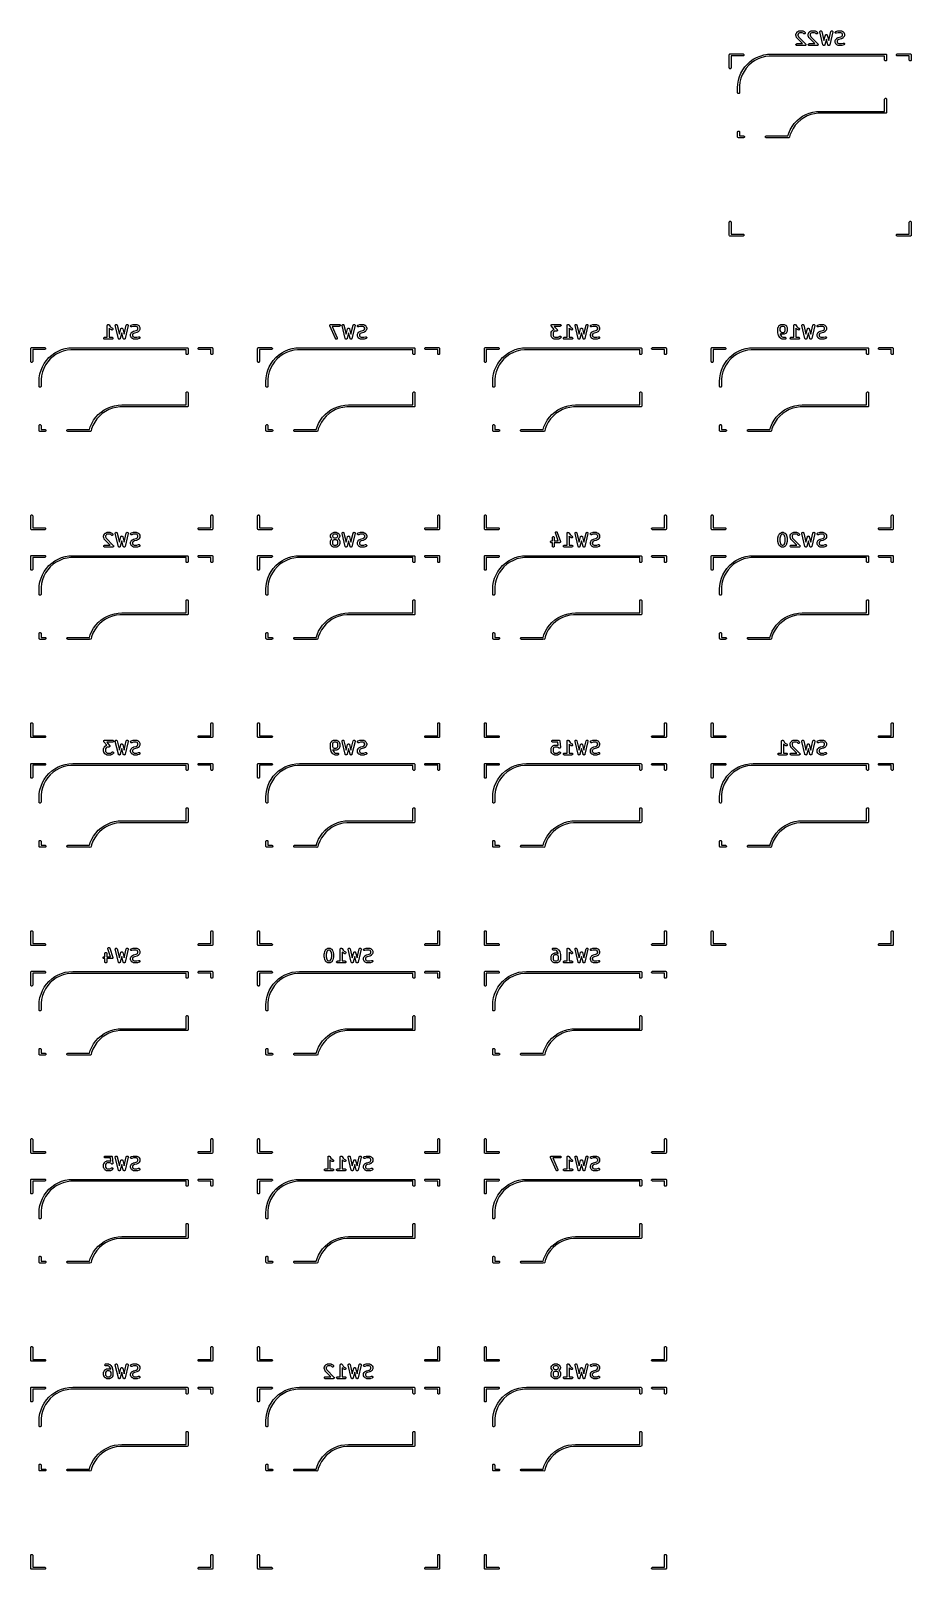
# Model space of a CAD drawing. Extents: x 2.75 to 5.44, y -5.53 to -0.83.
import ezdxf

# ---------------------------------------------------------------- set-up
doc = ezdxf.new("R2010")
doc.units = 0
doc.header["$MEASUREMENT"] = 0
doc.layers.add('BLACK', color=7, linetype='CONTINUOUS')

msp = doc.modelspace()

# ---------------------------------------------------------------- linework, layer by layer
at = {"layer": 'BLACK', "linetype": 'CONTINUOUS'}
for p, q in [((5.0916, -0.8384), (5.0917, -0.8383)), ((5.0916, -0.839), (5.0916, -0.8384)), ((5.0916, -0.8427), (5.0916, -0.839)), ((5.0916, -0.843), (5.0916, -0.8427)), ((5.0916, -0.8431), (5.0916, -0.843)), ((5.0916, -0.8432), (5.0916, -0.8431)), ((5.0916, -0.8433), (5.0916, -0.8432)), ((5.0916, -0.8434), (5.0916, -0.8433)), ((5.0917, -0.8437), (5.0916, -0.8434)), ((5.0917, -0.8382), (5.0919, -0.8377)), ((5.0917, -0.8383), (5.0917, -0.8382)), ((5.0936, -0.8493), (5.0917, -0.8437)), ((5.0919, -0.8377), (5.0937, -0.8339)), ((5.0937, -0.8339), (5.0939, -0.8337)), ((5.0939, -0.8336), (5.094, -0.8335)), ((5.0939, -0.8337), (5.0939, -0.8336)), ((5.094, -0.8335), (5.094, -0.8334)), ((5.094, -0.8334), (5.0941, -0.8334)), ((5.0941, -0.8334), (5.0943, -0.8332)), ((5.0943, -0.8332), (5.0962, -0.8313)), ((5.0962, -0.8313), (5.0964, -0.8311)), ((5.0964, -0.8311), (5.0964, -0.831)), ((5.0964, -0.831), (5.0965, -0.831)), ((5.0965, -0.831), (5.0966, -0.8309)), ((5.0966, -0.8309), (5.0967, -0.8309)), ((5.0967, -0.8309), (5.0969, -0.8307)), ((5.0969, -0.8307), (5.1007, -0.8288)), ((5.0988, -0.837), (5.0975, -0.8397)), ((5.0975, -0.8397), (5.0975, -0.8423)), ((5.0975, -0.8423), (5.099, -0.8468)), ((5.1, -0.8358), (5.0988, -0.837)), ((5.099, -0.8468), (5.121, -0.8688)), ((5.1027, -0.8344), (5.1, -0.8358)), ((5.1007, -0.8288), (5.1012, -0.8286)), ((5.1012, -0.8286), (5.1013, -0.8286)), ((5.1013, -0.8286), (5.1014, -0.8286)), ((5.1014, -0.8286), (5.102, -0.8285)), ((5.102, -0.8285), (5.1114, -0.8285)), ((5.1107, -0.8344), (5.1027, -0.8344)), ((5.1134, -0.8358), (5.1107, -0.8344)), ((5.1114, -0.8285), (5.112, -0.8286)), ((5.112, -0.8286), (5.1121, -0.8286)), ((5.1121, -0.8286), (5.1122, -0.8286)), ((5.1122, -0.8286), (5.1127, -0.8288)), ((5.1127, -0.8288), (5.1164, -0.8307)), ((5.1149, -0.8373), (5.1134, -0.8358)), ((5.1154, -0.8377), (5.1149, -0.8373)), ((5.1164, -0.8381), (5.1154, -0.8377)), ((5.1164, -0.8307), (5.1167, -0.8309)), ((5.1176, -0.8381), (5.1164, -0.8381)), ((5.1167, -0.8309), (5.1168, -0.8309)), ((5.1168, -0.8309), (5.1169, -0.831)), ((5.1169, -0.831), (5.1169, -0.831)), ((5.1169, -0.831), (5.117, -0.8311)), ((5.117, -0.8311), (5.1172, -0.8313)), ((5.1172, -0.8313), (5.1191, -0.8332)), ((5.1186, -0.8377), (5.1176, -0.8381)), ((5.1195, -0.8369), (5.1186, -0.8377)), ((5.1191, -0.8332), (5.1195, -0.8336)), ((5.1195, -0.8336), (5.1199, -0.8347)), ((5.1199, -0.8358), (5.1195, -0.8369)), ((5.1199, -0.8347), (5.1199, -0.8358)), ((5.129, -0.839), (5.1291, -0.8384)), ((5.129, -0.8427), (5.129, -0.839)), ((5.1291, -0.843), (5.129, -0.8427)), ((5.1291, -0.8383), (5.1292, -0.8382)), ((5.1291, -0.8384), (5.1291, -0.8383)), ((5.1291, -0.8431), (5.1291, -0.843)), ((5.1291, -0.8432), (5.1291, -0.8431)), ((5.1291, -0.8433), (5.1291, -0.8432)), ((5.1291, -0.8434), (5.1291, -0.8433)), ((5.1292, -0.8437), (5.1291, -0.8434)), ((5.1292, -0.8382), (5.1294, -0.8377)), ((5.1311, -0.8493), (5.1292, -0.8437)), ((5.1294, -0.8377), (5.1312, -0.8339)), ((5.1312, -0.8339), (5.1314, -0.8337)), ((5.1314, -0.8336), (5.1315, -0.8335)), ((5.1314, -0.8337), (5.1314, -0.8336)), ((5.1315, -0.8335), (5.1315, -0.8334)), ((5.1315, -0.8334), (5.1316, -0.8334)), ((5.1316, -0.8334), (5.1318, -0.8332)), ((5.1318, -0.8332), (5.1337, -0.8313)), ((5.1337, -0.8313), (5.1339, -0.8311)), ((5.1339, -0.8311), (5.1339, -0.831)), ((5.1339, -0.831), (5.134, -0.831)), ((5.134, -0.831), (5.1341, -0.8309)), ((5.1341, -0.8309), (5.1342, -0.8309)), ((5.1342, -0.8309), (5.1344, -0.8307)), ((5.1344, -0.8307), (5.1382, -0.8288)), ((5.1363, -0.837), (5.135, -0.8397)), ((5.135, -0.8397), (5.135, -0.8423)), ((5.135, -0.8423), (5.1365, -0.8468)), ((5.1375, -0.8358), (5.1363, -0.837)), ((5.1365, -0.8468), (5.1585, -0.8688)), ((5.1402, -0.8344), (5.1375, -0.8358)), ((5.1382, -0.8288), (5.1387, -0.8286)), ((5.1387, -0.8286), (5.1388, -0.8286)), ((5.1388, -0.8286), (5.1389, -0.8286)), ((5.1389, -0.8286), (5.1395, -0.8285)), ((5.1395, -0.8285), (5.1489, -0.8285)), ((5.1482, -0.8344), (5.1402, -0.8344)), ((5.1509, -0.8358), (5.1482, -0.8344)), ((5.1489, -0.8285), (5.1495, -0.8286)), ((5.1495, -0.8286), (5.1495, -0.8286)), ((5.1495, -0.8286), (5.1497, -0.8286)), ((5.1497, -0.8286), (5.1502, -0.8288)), ((5.1502, -0.8288), (5.1539, -0.8307)), ((5.1524, -0.8373), (5.1509, -0.8358)), ((5.1529, -0.8377), (5.1524, -0.8373)), ((5.1539, -0.8381), (5.1529, -0.8377)), ((5.1539, -0.8307), (5.1542, -0.8309)), ((5.1551, -0.8381), (5.1539, -0.8381)), ((5.1542, -0.8309), (5.1543, -0.8309)), ((5.1543, -0.8309), (5.1543, -0.831)), ((5.1543, -0.831), (5.1544, -0.831)), ((5.1544, -0.831), (5.1545, -0.8311)), ((5.1545, -0.8311), (5.1547, -0.8313)), ((5.1547, -0.8313), (5.1566, -0.8332)), ((5.1561, -0.8377), (5.1551, -0.8381)), ((5.157, -0.8369), (5.1561, -0.8377)), ((5.1566, -0.8332), (5.157, -0.8336)), ((5.157, -0.8336), (5.1574, -0.8347)), ((5.1574, -0.8358), (5.157, -0.8369)), ((5.1574, -0.8347), (5.1574, -0.8358)), ((5.1647, -0.8316), (5.1649, -0.8305)), ((5.1648, -0.8322), (5.1647, -0.8316)), ((5.1741, -0.8715), (5.1648, -0.8322)), ((5.1649, -0.8305), (5.1655, -0.8295)), ((5.1655, -0.8295), (5.1664, -0.8288)), ((5.1664, -0.8288), (5.1675, -0.8285)), ((5.1675, -0.8285), (5.1686, -0.8287)), ((5.1686, -0.8287), (5.1696, -0.8293)), ((5.1696, -0.8293), (5.1703, -0.8303)), ((5.1703, -0.8303), (5.1705, -0.8308)), ((5.1705, -0.8308), (5.1772, -0.8588)), ((5.1772, -0.8588), (5.1816, -0.842)), ((5.1816, -0.842), (5.1817, -0.8418)), ((5.1817, -0.8417), (5.1818, -0.8414)), ((5.1817, -0.8418), (5.1817, -0.8417)), ((5.1817, -0.8418), (5.1817, -0.8418)), ((5.1818, -0.8414), (5.1821, -0.8411)), ((5.1821, -0.8411), (5.1823, -0.8408)), ((5.1823, -0.8408), (5.1824, -0.8407)), ((5.1824, -0.8407), (5.1825, -0.8405)), ((5.1825, -0.8405), (5.1829, -0.8403)), ((5.1829, -0.8403), (5.1832, -0.8401)), ((5.1832, -0.8401), (5.1834, -0.84)), ((5.1834, -0.84), (5.1835, -0.8399)), ((5.1835, -0.8399), (5.1839, -0.8399)), ((5.1839, -0.8399), (5.1843, -0.8398)), ((5.1843, -0.8398), (5.1845, -0.8398)), ((5.1845, -0.8398), (5.1847, -0.8398)), ((5.1847, -0.8398), (5.1851, -0.8399)), ((5.1851, -0.8399), (5.1854, -0.8399)), ((5.1854, -0.8399), (5.1856, -0.84)), ((5.1856, -0.84), (5.1858, -0.8401)), ((5.1858, -0.8401), (5.1861, -0.8403)), ((5.1861, -0.8403), (5.1864, -0.8405)), ((5.1864, -0.8405), (5.1866, -0.8407)), ((5.1866, -0.8407), (5.1867, -0.8408)), ((5.1867, -0.8408), (5.1869, -0.8411)), ((5.1869, -0.8411), (5.1871, -0.8414)), ((5.1871, -0.8414), (5.1873, -0.8417)), ((5.1873, -0.8417), (5.1873, -0.8418)), ((5.1873, -0.8418), (5.1873, -0.8418)), ((5.1873, -0.8418), (5.1873, -0.842)), ((5.1873, -0.842), (5.1918, -0.8588)), ((5.1918, -0.8588), (5.1985, -0.8308)), ((5.2042, -0.8322), (5.1949, -0.8715)), ((5.1985, -0.8308), (5.1987, -0.8303)), ((5.1987, -0.8303), (5.1994, -0.8293)), ((5.1994, -0.8293), (5.2003, -0.8287)), ((5.2003, -0.8287), (5.2015, -0.8285)), ((5.2015, -0.8285), (5.2026, -0.8288)), ((5.2026, -0.8288), (5.2035, -0.8295)), ((5.2035, -0.8295), (5.2041, -0.8305)), ((5.2041, -0.8305), (5.2043, -0.8316)), ((5.2043, -0.8316), (5.2042, -0.8322)), ((5.2116, -0.8326), (5.2122, -0.8316)), ((5.2116, -0.8337), (5.2116, -0.8326)), ((5.2119, -0.8348), (5.2116, -0.8337)), ((5.2127, -0.8357), (5.2119, -0.8348)), ((5.2122, -0.8316), (5.213, -0.8308)), ((5.2137, -0.8362), (5.2127, -0.8357)), ((5.213, -0.8308), (5.2136, -0.8306)), ((5.2136, -0.8306), (5.2192, -0.8287)), ((5.2149, -0.8363), (5.2137, -0.8362)), ((5.2154, -0.8362), (5.2149, -0.8363)), ((5.2206, -0.8344), (5.2154, -0.8362)), ((5.2192, -0.8287), (5.2195, -0.8286)), ((5.2195, -0.8286), (5.2195, -0.8286)), ((5.2195, -0.8286), (5.2196, -0.8286)), ((5.2196, -0.8286), (5.2197, -0.8286)), ((5.2197, -0.8286), (5.2198, -0.8286)), ((5.2198, -0.8286), (5.2201, -0.8285)), ((5.2201, -0.8285), (5.2295, -0.8285)), ((5.2288, -0.8344), (5.2206, -0.8344)), ((5.2285, -0.8475), (5.2315, -0.8459)), ((5.2315, -0.8358), (5.2288, -0.8344)), ((5.2295, -0.8285), (5.2301, -0.8286)), ((5.2301, -0.8286), (5.2302, -0.8286)), ((5.2302, -0.8286), (5.2303, -0.8286)), ((5.2303, -0.8286), (5.2308, -0.8288)), ((5.2308, -0.8288), (5.2346, -0.8307)), ((5.2327, -0.837), (5.2315, -0.8358)), ((5.2315, -0.8459), (5.2327, -0.8447)), ((5.234, -0.8397), (5.2327, -0.837)), ((5.2327, -0.8447), (5.234, -0.842)), ((5.234, -0.842), (5.234, -0.8397)), ((5.2346, -0.8307), (5.2348, -0.8309)), ((5.2348, -0.8309), (5.2349, -0.8309)), ((5.2349, -0.8309), (5.235, -0.831)), ((5.235, -0.831), (5.235, -0.831)), ((5.235, -0.831), (5.2351, -0.8311)), ((5.2351, -0.8311), (5.2353, -0.8313)), ((5.2353, -0.8313), (5.2372, -0.8332)), ((5.2372, -0.8332), (5.2374, -0.8334)), ((5.2374, -0.8334), (5.2374, -0.8334)), ((5.2374, -0.8334), (5.2375, -0.8335)), ((5.2375, -0.8335), (5.2376, -0.8336)), ((5.2376, -0.8336), (5.2376, -0.8337)), ((5.2376, -0.8337), (5.2378, -0.8339)), ((5.2378, -0.8339), (5.2396, -0.8377)), ((5.2396, -0.8441), (5.2378, -0.8478)), ((5.2396, -0.8377), (5.2398, -0.8382)), ((5.2398, -0.8435), (5.2396, -0.8441)), ((5.2398, -0.8382), (5.2398, -0.8383)), ((5.2398, -0.8383), (5.2399, -0.8384)), ((5.2399, -0.8433), (5.2398, -0.8434)), ((5.2398, -0.8434), (5.2398, -0.8435)), ((5.2399, -0.8384), (5.2399, -0.839)), ((5.2399, -0.839), (5.2399, -0.8427)), ((5.2399, -0.8427), (5.2399, -0.8433)), ((5.0916, -0.8703), (5.0921, -0.8692)), ((5.0916, -0.8714), (5.0916, -0.8703)), ((5.0921, -0.8725), (5.0916, -0.8714)), ((5.0921, -0.8692), (5.0929, -0.8684)), ((5.0929, -0.8733), (5.0921, -0.8725)), ((5.0929, -0.8684), (5.0939, -0.868)), ((5.0939, -0.8738), (5.0929, -0.8733)), ((5.0938, -0.8498), (5.0936, -0.8493)), ((5.0939, -0.8499), (5.0938, -0.8498)), ((5.0939, -0.85), (5.0939, -0.8499)), ((5.0943, -0.8504), (5.0939, -0.85)), ((5.0939, -0.868), (5.0945, -0.8679)), ((5.0945, -0.8738), (5.0939, -0.8738)), ((5.1118, -0.8679), (5.0943, -0.8504)), ((5.0945, -0.8679), (5.1118, -0.8679)), ((5.1189, -0.8738), (5.0945, -0.8738)), ((5.1195, -0.8738), (5.1189, -0.8738)), ((5.12, -0.8735), (5.1195, -0.8738)), ((5.1205, -0.8733), (5.12, -0.8735)), ((5.1213, -0.8725), (5.1205, -0.8733)), ((5.121, -0.8688), (5.1213, -0.8692)), ((5.1213, -0.8692), (5.1218, -0.8703)), ((5.1218, -0.8714), (5.1213, -0.8725)), ((5.1218, -0.8703), (5.1218, -0.8714)), ((5.1291, -0.8703), (5.1295, -0.8692)), ((5.1291, -0.8714), (5.1291, -0.8703)), ((5.1295, -0.8725), (5.1291, -0.8714)), ((5.1295, -0.8692), (5.1304, -0.8684)), ((5.1304, -0.8733), (5.1295, -0.8725)), ((5.1304, -0.8684), (5.1314, -0.868)), ((5.1314, -0.8738), (5.1304, -0.8733)), ((5.1313, -0.8498), (5.1311, -0.8493)), ((5.1314, -0.8499), (5.1313, -0.8498)), ((5.1314, -0.85), (5.1314, -0.8499)), ((5.1318, -0.8504), (5.1314, -0.85)), ((5.1314, -0.868), (5.132, -0.8679)), ((5.132, -0.8738), (5.1314, -0.8738)), ((5.1492, -0.8679), (5.1318, -0.8504)), ((5.132, -0.8679), (5.1492, -0.8679)), ((5.1564, -0.8738), (5.132, -0.8738)), ((5.157, -0.8738), (5.1564, -0.8738)), ((5.1575, -0.8735), (5.157, -0.8738)), ((5.158, -0.8733), (5.1575, -0.8735)), ((5.1588, -0.8725), (5.158, -0.8733)), ((5.1585, -0.8688), (5.1588, -0.8692)), ((5.1588, -0.8692), (5.1593, -0.8703)), ((5.1593, -0.8714), (5.1588, -0.8725)), ((5.1593, -0.8703), (5.1593, -0.8714)), ((5.1742, -0.8717), (5.1741, -0.8715)), ((5.1742, -0.8718), (5.1742, -0.8717)), ((5.1742, -0.8719), (5.1742, -0.8718)), ((5.1743, -0.8721), (5.1742, -0.8719)), ((5.1746, -0.8724), (5.1743, -0.8721)), ((5.1748, -0.8728), (5.1746, -0.8724)), ((5.1749, -0.8729), (5.1748, -0.8728)), ((5.175, -0.873), (5.1749, -0.8729)), ((5.1754, -0.8732), (5.175, -0.873)), ((5.1757, -0.8735), (5.1754, -0.8732)), ((5.1758, -0.8735), (5.1757, -0.8735)), ((5.176, -0.8736), (5.1758, -0.8735)), ((5.1764, -0.8737), (5.176, -0.8736)), ((5.1768, -0.8738), (5.1764, -0.8737)), ((5.177, -0.8738), (5.1768, -0.8738)), ((5.1771, -0.8738), (5.177, -0.8738)), ((5.1775, -0.8737), (5.1771, -0.8738)), ((5.1779, -0.8737), (5.1775, -0.8737)), ((5.1781, -0.8736), (5.1779, -0.8737)), ((5.1782, -0.8735), (5.1781, -0.8736)), ((5.1786, -0.8733), (5.1782, -0.8735)), ((5.1789, -0.8731), (5.1786, -0.8733)), ((5.179, -0.873), (5.1789, -0.8731)), ((5.1792, -0.8729), (5.179, -0.873)), ((5.1794, -0.8725), (5.1792, -0.8729)), ((5.1796, -0.8722), (5.1794, -0.8725)), ((5.1797, -0.8719), (5.1796, -0.8722)), ((5.1798, -0.8719), (5.1797, -0.8719)), ((5.1845, -0.8542), (5.1798, -0.8716)), ((5.1798, -0.8716), (5.1798, -0.8718)), ((5.1798, -0.8718), (5.1798, -0.8719)), ((5.1891, -0.8716), (5.1845, -0.8542)), ((5.1892, -0.8718), (5.1891, -0.8716)), ((5.1892, -0.8719), (5.1892, -0.8718)), ((5.1893, -0.8719), (5.1892, -0.8719)), ((5.1893, -0.8722), (5.1893, -0.8719)), ((5.1896, -0.8725), (5.1893, -0.8722)), ((5.1898, -0.8729), (5.1896, -0.8725)), ((5.19, -0.873), (5.1898, -0.8729)), ((5.19, -0.8731), (5.19, -0.873)), ((5.1904, -0.8733), (5.19, -0.8731)), ((5.1908, -0.8735), (5.1904, -0.8733)), ((5.1909, -0.8736), (5.1908, -0.8735)), ((5.191, -0.8737), (5.1909, -0.8736)), ((5.1915, -0.8737), (5.191, -0.8737)), ((5.1919, -0.8738), (5.1915, -0.8737)), ((5.192, -0.8738), (5.1919, -0.8738)), ((5.1922, -0.8738), (5.192, -0.8738)), ((5.1926, -0.8737), (5.1922, -0.8738)), ((5.193, -0.8736), (5.1926, -0.8737)), ((5.1932, -0.8735), (5.193, -0.8736)), ((5.1933, -0.8735), (5.1932, -0.8735)), ((5.1936, -0.8732), (5.1933, -0.8735)), ((5.194, -0.873), (5.1936, -0.8732)), ((5.1941, -0.8729), (5.194, -0.873)), ((5.1942, -0.8728), (5.1941, -0.8729)), ((5.1944, -0.8724), (5.1942, -0.8728)), ((5.1947, -0.8721), (5.1944, -0.8724)), ((5.1948, -0.8719), (5.1947, -0.8721)), ((5.1949, -0.8715), (5.1948, -0.8717)), ((5.1948, -0.8717), (5.1948, -0.8718)), ((5.1948, -0.8718), (5.1948, -0.8719)), ((5.2115, -0.8596), (5.2116, -0.859)), ((5.2115, -0.8634), (5.2115, -0.8596)), ((5.2116, -0.8639), (5.2115, -0.8634)), ((5.2116, -0.8588), (5.2119, -0.8583)), ((5.2116, -0.8589), (5.2116, -0.8588)), ((5.2116, -0.859), (5.2116, -0.8589)), ((5.2116, -0.864), (5.2116, -0.8639)), ((5.2116, -0.8641), (5.2116, -0.864)), ((5.2119, -0.8647), (5.2116, -0.8641)), ((5.2119, -0.8583), (5.2137, -0.8545)), ((5.2137, -0.8684), (5.2119, -0.8647)), ((5.2137, -0.8545), (5.2139, -0.8543)), ((5.2139, -0.8687), (5.2137, -0.8684)), ((5.2139, -0.8542), (5.214, -0.8541)), ((5.2139, -0.8543), (5.2139, -0.8542)), ((5.214, -0.8688), (5.2139, -0.8687)), ((5.2139, -0.8687), (5.2139, -0.8687)), ((5.214, -0.8541), (5.2141, -0.854)), ((5.214, -0.8541), (5.214, -0.8541)), ((5.214, -0.8689), (5.214, -0.8688)), ((5.2141, -0.869), (5.214, -0.8689)), ((5.2141, -0.854), (5.2143, -0.8538)), ((5.2143, -0.8692), (5.2141, -0.869)), ((5.2143, -0.8538), (5.2162, -0.8519)), ((5.2162, -0.8711), (5.2143, -0.8692)), ((5.2162, -0.8519), (5.2164, -0.8517)), ((5.2164, -0.8713), (5.2162, -0.8711)), ((5.2164, -0.8517), (5.2165, -0.8516)), ((5.2164, -0.8517), (5.2164, -0.8517)), ((5.2165, -0.8714), (5.2164, -0.8713)), ((5.2164, -0.8713), (5.2164, -0.8713)), ((5.2165, -0.8516), (5.2166, -0.8515)), ((5.2166, -0.8714), (5.2165, -0.8714)), ((5.2166, -0.8515), (5.2167, -0.8515)), ((5.2167, -0.8715), (5.2166, -0.8714)), ((5.2167, -0.8515), (5.2169, -0.8513)), ((5.2169, -0.8716), (5.2167, -0.8715)), ((5.2169, -0.8513), (5.2207, -0.8495)), ((5.2207, -0.8735), (5.2169, -0.8716)), ((5.2188, -0.8576), (5.2174, -0.8603)), ((5.2174, -0.8603), (5.2174, -0.8627)), ((5.2174, -0.8627), (5.2188, -0.8654)), ((5.22, -0.8564), (5.2188, -0.8576)), ((5.2188, -0.8654), (5.22, -0.8666)), ((5.223, -0.8549), (5.22, -0.8564)), ((5.22, -0.8666), (5.2227, -0.8679)), ((5.2207, -0.8495), (5.2207, -0.8494)), ((5.2207, -0.8494), (5.221, -0.8494)), ((5.2207, -0.8495), (5.2207, -0.8495)), ((5.2212, -0.8737), (5.2207, -0.8735)), ((5.221, -0.8494), (5.2212, -0.8493)), ((5.2212, -0.8493), (5.2213, -0.8492)), ((5.2212, -0.8493), (5.2212, -0.8493)), ((5.2213, -0.8737), (5.2212, -0.8737)), ((5.2213, -0.8492), (5.2285, -0.8475)), ((5.2214, -0.8738), (5.2213, -0.8737)), ((5.222, -0.8738), (5.2214, -0.8738)), ((5.2314, -0.8738), (5.222, -0.8738)), ((5.2227, -0.8679), (5.2309, -0.8679)), ((5.2302, -0.8531), (5.223, -0.8549)), ((5.2303, -0.8531), (5.2302, -0.8531)), ((5.2302, -0.8531), (5.2302, -0.8531)), ((5.2305, -0.853), (5.2303, -0.8531)), ((5.2308, -0.8529), (5.2305, -0.853)), ((5.2346, -0.851), (5.2308, -0.8529)), ((5.2308, -0.8529), (5.2308, -0.8529)), ((5.2308, -0.8529), (5.2308, -0.8529)), ((5.2309, -0.8679), (5.2361, -0.8662)), ((5.2317, -0.8738), (5.2314, -0.8738)), ((5.2318, -0.8738), (5.2317, -0.8738)), ((5.2317, -0.8738), (5.2317, -0.8738)), ((5.2319, -0.8738), (5.2318, -0.8738)), ((5.232, -0.8737), (5.2319, -0.8738)), ((5.2323, -0.8737), (5.232, -0.8737)), ((5.2379, -0.8718), (5.2323, -0.8737)), ((5.2348, -0.8508), (5.2346, -0.851)), ((5.2349, -0.8508), (5.2348, -0.8508)), ((5.235, -0.8508), (5.2349, -0.8508)), ((5.2351, -0.8506), (5.235, -0.8507)), ((5.235, -0.8507), (5.235, -0.8508)), ((5.2353, -0.8504), (5.2351, -0.8506)), ((5.2372, -0.8486), (5.2353, -0.8504)), ((5.2361, -0.8662), (5.2366, -0.8661)), ((5.2366, -0.8661), (5.2378, -0.8661)), ((5.2374, -0.8483), (5.2372, -0.8486)), ((5.2375, -0.8482), (5.2374, -0.8483)), ((5.2374, -0.8483), (5.2374, -0.8483)), ((5.2376, -0.8481), (5.2375, -0.8482)), ((5.2378, -0.8478), (5.2376, -0.8481)), ((5.2376, -0.8481), (5.2376, -0.8481)), ((5.2378, -0.8661), (5.2388, -0.8667)), ((5.2385, -0.8715), (5.2379, -0.8718)), ((5.2393, -0.8708), (5.2385, -0.8715)), ((5.2388, -0.8667), (5.2396, -0.8675)), ((5.2398, -0.8698), (5.2393, -0.8708)), ((5.2396, -0.8675), (5.2399, -0.8686)), ((5.2399, -0.8686), (5.2398, -0.8698)), ((4.8872, -0.9024), (4.8873, -0.9018)), ((4.8872, -0.9417), (4.8872, -0.9024)), ((4.8873, -0.9018), (4.8877, -0.9007)), ((4.8877, -0.9007), (4.8885, -0.8999)), ((4.8885, -0.8999), (4.8896, -0.8995)), ((4.8896, -0.8995), (4.8902, -0.8994)), ((4.8902, -0.8994), (4.9295, -0.8994)), ((4.9295, -0.9053), (4.8931, -0.9053)), ((4.8931, -0.9053), (4.8931, -0.9417)), ((4.9286, -0.9482), (4.9353, -0.9388)), ((4.9295, -0.8994), (4.9301, -0.8995)), ((4.9301, -0.9053), (4.9295, -0.9053)), ((4.9301, -0.8995), (4.9312, -0.8999)), ((4.9312, -0.9048), (4.9301, -0.9053)), ((4.9312, -0.8999), (4.932, -0.9007)), ((4.932, -0.904), (4.9312, -0.9048)), ((4.932, -0.9007), (4.9324, -0.9018)), ((4.9324, -0.9029), (4.932, -0.904)), ((4.9324, -0.9018), (4.9324, -0.9029)), ((4.9353, -0.9388), (4.9429, -0.9302)), ((4.947, -0.9342), (4.9392, -0.943)), ((4.9429, -0.9302), (4.9516, -0.9225)), ((4.9558, -0.9264), (4.947, -0.9342)), ((4.9516, -0.9225), (4.961, -0.9158)), ((4.9655, -0.9197), (4.9558, -0.9264)), ((4.961, -0.9158), (4.9711, -0.9102)), ((4.9758, -0.9143), (4.9655, -0.9197)), ((4.9711, -0.9102), (4.9817, -0.9058)), ((4.9868, -0.9101), (4.9758, -0.9143)), ((4.9817, -0.9058), (4.9928, -0.9026)), ((4.9982, -0.9073), (4.9868, -0.9101)), ((4.9928, -0.9026), (5.0042, -0.9006)), ((5.0099, -0.9059), (4.9982, -0.9073)), ((5.0042, -0.9006), (5.0157, -0.9)), ((5.0157, -0.9059), (5.0099, -0.9059)), ((5.0157, -0.9), (5.3657, -0.9)), ((5.3628, -0.9059), (5.0157, -0.9059)), ((5.3628, -0.918), (5.3628, -0.9059)), ((5.3629, -0.9185), (5.3628, -0.918)), ((5.3633, -0.9196), (5.3629, -0.9185)), ((5.3641, -0.9204), (5.3633, -0.9196)), ((5.3652, -0.9208), (5.3641, -0.9204)), ((5.3663, -0.9208), (5.3652, -0.9208)), ((5.3657, -0.9), (5.3663, -0.9001)), ((5.3663, -0.9001), (5.3674, -0.9005)), ((5.3674, -0.9204), (5.3663, -0.9208)), ((5.3674, -0.9005), (5.3682, -0.9013)), ((5.3682, -0.9196), (5.3674, -0.9204)), ((5.3682, -0.9013), (5.3686, -0.9024)), ((5.3686, -0.9185), (5.3682, -0.9196)), ((5.3686, -0.9024), (5.3687, -0.903)), ((5.3687, -0.918), (5.3686, -0.9185)), ((5.3687, -0.903), (5.3687, -0.918)), ((5.3991, -0.9018), (5.3995, -0.9007)), ((5.3991, -0.9029), (5.3991, -0.9018)), ((5.3995, -0.904), (5.3991, -0.9029)), ((5.3995, -0.9007), (5.4003, -0.8999)), ((5.4003, -0.9048), (5.3995, -0.904)), ((5.4003, -0.8999), (5.4014, -0.8995)), ((5.4014, -0.9053), (5.4003, -0.9048)), ((5.4014, -0.8995), (5.402, -0.8994)), ((5.402, -0.9053), (5.4014, -0.9053)), ((5.402, -0.8994), (5.4413, -0.8994)), ((5.4384, -0.9053), (5.402, -0.9053)), ((5.4384, -0.918), (5.4384, -0.9053)), ((5.4384, -0.9185), (5.4384, -0.918)), ((5.4389, -0.9196), (5.4384, -0.9185)), ((5.4397, -0.9204), (5.4389, -0.9196)), ((5.4408, -0.9208), (5.4397, -0.9204)), ((5.4419, -0.9208), (5.4408, -0.9208)), ((5.4413, -0.8994), (5.4419, -0.8995)), ((5.4419, -0.8995), (5.443, -0.8999)), ((5.443, -0.9204), (5.4419, -0.9208)), ((5.443, -0.8999), (5.4438, -0.9007)), ((5.4438, -0.9196), (5.443, -0.9204)), ((5.4438, -0.9007), (5.4442, -0.9018)), ((5.4442, -0.9185), (5.4438, -0.9196)), ((5.4442, -0.9018), (5.4443, -0.9024)), ((5.4443, -0.918), (5.4442, -0.9185)), ((5.4443, -0.9024), (5.4443, -0.918)), ((4.8873, -0.9423), (4.8872, -0.9417)), ((4.8877, -0.9434), (4.8873, -0.9423)), ((4.8885, -0.9442), (4.8877, -0.9434)), ((4.8896, -0.9446), (4.8885, -0.9442)), ((4.8907, -0.9446), (4.8896, -0.9446)), ((4.8918, -0.9442), (4.8907, -0.9446)), ((4.8926, -0.9434), (4.8918, -0.9442)), ((4.8931, -0.9423), (4.8926, -0.9434)), ((4.8931, -0.9417), (4.8931, -0.9423)), ((4.9134, -0.9914), (4.9154, -0.98)), ((4.9154, -0.98), (4.9186, -0.9689)), ((4.9186, -0.9689), (4.923, -0.9583)), ((4.9201, -0.9854), (4.9187, -0.9971)), ((4.9229, -0.974), (4.9201, -0.9854)), ((4.9271, -0.9631), (4.9229, -0.974)), ((4.923, -0.9583), (4.9286, -0.9482)), ((4.9325, -0.9527), (4.9271, -0.9631)), ((4.9392, -0.943), (4.9325, -0.9527)), ((4.9128, -1.003), (4.9134, -0.9914)), ((4.9128, -1.018), (4.9128, -1.003)), ((4.9129, -1.0185), (4.9128, -1.018)), ((4.9133, -1.0196), (4.9129, -1.0185)), ((4.9141, -1.0204), (4.9133, -1.0196)), ((4.9152, -1.0208), (4.9141, -1.0204)), ((4.9163, -1.0208), (4.9152, -1.0208)), ((4.9174, -1.0204), (4.9163, -1.0208)), ((4.9182, -1.0196), (4.9174, -1.0204)), ((4.9186, -1.0185), (4.9182, -1.0196)), ((4.9187, -1.018), (4.9186, -1.0185)), ((4.9187, -0.9971), (4.9187, -1.003)), ((4.9187, -1.003), (4.9187, -1.018)), ((5.3641, -1.0355), (5.3652, -1.0351)), ((5.3652, -1.0351), (5.3663, -1.0351)), ((5.3663, -1.0351), (5.3674, -1.0355)), ((5.1219, -1.0848), (5.1324, -1.0806)), ((5.1324, -1.0806), (5.1433, -1.0775)), ((5.1433, -1.0775), (5.1544, -1.0756)), ((5.1599, -1.0809), (5.1483, -1.0823)), ((5.1544, -1.0756), (5.1657, -1.075)), ((5.1657, -1.0809), (5.1599, -1.0809)), ((5.1657, -1.075), (5.3628, -1.075)), ((5.3657, -1.0809), (5.1657, -1.0809)), ((5.3628, -1.038), (5.3629, -1.0374)), ((5.3628, -1.075), (5.3628, -1.038)), ((5.3629, -1.0374), (5.3633, -1.0363)), ((5.3633, -1.0363), (5.3641, -1.0355)), ((5.3663, -1.0808), (5.3657, -1.0809)), ((5.3674, -1.0804), (5.3663, -1.0808)), ((5.3674, -1.0355), (5.3682, -1.0363)), ((5.3682, -1.0796), (5.3674, -1.0804)), ((5.3682, -1.0363), (5.3686, -1.0374)), ((5.3686, -1.0785), (5.3682, -1.0796)), ((5.3686, -1.0374), (5.3687, -1.038)), ((5.3687, -1.078), (5.3686, -1.0785)), ((5.3687, -1.038), (5.3687, -1.078)), ((5.074, -1.1313), (5.0796, -1.1215)), ((5.0829, -1.1271), (5.0774, -1.1374)), ((5.0796, -1.1215), (5.0863, -1.1124)), ((5.0895, -1.1176), (5.0829, -1.1271)), ((5.0863, -1.1124), (5.094, -1.1041)), ((5.0973, -1.1089), (5.0895, -1.1176)), ((5.094, -1.1041), (5.1026, -1.0967)), ((5.1061, -1.1012), (5.0973, -1.1089)), ((5.1026, -1.0967), (5.1119, -1.0902)), ((5.1157, -1.0946), (5.1061, -1.1012)), ((5.1119, -1.0902), (5.1219, -1.0848)), ((5.1261, -1.0892), (5.1157, -1.0946)), ((5.137, -1.0851), (5.1261, -1.0892)), ((5.1483, -1.0823), (5.137, -1.0851)), ((4.9128, -1.138), (4.9129, -1.1374)), ((4.9128, -1.153), (4.9128, -1.138)), ((4.9129, -1.1535), (4.9128, -1.153)), ((4.9129, -1.1374), (4.9133, -1.1363)), ((4.9133, -1.1546), (4.9129, -1.1535)), ((4.9133, -1.1363), (4.9141, -1.1355)), ((4.9141, -1.1554), (4.9133, -1.1546)), ((4.9141, -1.1355), (4.9152, -1.1351)), ((4.9152, -1.1558), (4.9141, -1.1554)), ((4.9152, -1.1351), (4.9163, -1.1351)), ((4.9157, -1.1559), (4.9152, -1.1558)), ((4.9307, -1.1559), (4.9157, -1.1559)), ((4.9163, -1.1351), (4.9174, -1.1355)), ((4.9174, -1.1355), (4.9182, -1.1363)), ((4.9182, -1.1363), (4.9186, -1.1374)), ((4.9186, -1.1374), (4.9187, -1.138)), ((4.9187, -1.138), (4.9187, -1.15)), ((4.9187, -1.15), (4.9307, -1.15)), ((4.9307, -1.15), (4.9313, -1.1501)), ((4.9313, -1.1558), (4.9307, -1.1559)), ((4.9313, -1.1501), (4.9324, -1.1505)), ((4.9324, -1.1554), (4.9313, -1.1558)), ((4.9324, -1.1505), (4.9332, -1.1513)), ((4.9332, -1.1546), (4.9324, -1.1554)), ((4.9332, -1.1513), (4.9336, -1.1524)), ((4.9336, -1.1535), (4.9332, -1.1546)), ((4.9336, -1.1524), (4.9336, -1.1535)), ((4.9979, -1.1524), (4.9983, -1.1513)), ((4.9979, -1.1535), (4.9979, -1.1524)), ((4.9983, -1.1546), (4.9979, -1.1535)), ((4.9983, -1.1513), (4.9991, -1.1505)), ((4.9991, -1.1554), (4.9983, -1.1546)), ((4.9991, -1.1505), (5.0002, -1.1501)), ((5.0002, -1.1558), (4.9991, -1.1554)), ((5.0002, -1.1501), (5.0007, -1.15)), ((5.0007, -1.1559), (5.0002, -1.1558)), ((5.0007, -1.15), (5.0657, -1.15)), ((5.0657, -1.1559), (5.0007, -1.1559)), ((5.0657, -1.15), (5.0663, -1.1501)), ((5.0663, -1.1558), (5.0657, -1.1559)), ((5.0663, -1.1501), (5.0667, -1.1502)), ((5.0671, -1.1555), (5.0663, -1.1558)), ((5.0667, -1.1502), (5.0694, -1.1417)), ((5.0673, -1.1557), (5.0671, -1.1555)), ((5.069, -1.1562), (5.0673, -1.1557)), ((5.0707, -1.1555), (5.069, -1.1562)), ((5.0694, -1.1417), (5.074, -1.1313)), ((5.0717, -1.154), (5.0707, -1.1555)), ((5.0731, -1.1483), (5.0717, -1.154)), ((5.0774, -1.1374), (5.0731, -1.1483)), ((4.8885, -1.4117), (4.8896, -1.4113)), ((4.8896, -1.4113), (4.8907, -1.4113)), ((4.8907, -1.4113), (4.8918, -1.4117)), ((5.4397, -1.4117), (5.4408, -1.4113)), ((5.4408, -1.4113), (5.4419, -1.4113)), ((5.4419, -1.4113), (5.443, -1.4117)), ((4.8872, -1.4142), (4.8873, -1.4136)), ((4.8872, -1.4535), (4.8872, -1.4142)), ((4.8873, -1.4541), (4.8872, -1.4535)), ((4.8873, -1.4136), (4.8877, -1.4125)), ((4.8877, -1.4552), (4.8873, -1.4541)), ((4.8877, -1.4125), (4.8885, -1.4117)), ((4.8885, -1.456), (4.8877, -1.4552)), ((4.8896, -1.4564), (4.8885, -1.456)), ((4.8902, -1.4565), (4.8896, -1.4564)), ((4.9295, -1.4565), (4.8902, -1.4565)), ((4.8918, -1.4117), (4.8926, -1.4125)), ((4.8926, -1.4125), (4.8931, -1.4136)), ((4.8931, -1.4136), (4.8931, -1.4142)), ((4.8931, -1.4142), (4.8931, -1.4506)), ((4.8931, -1.4506), (4.9295, -1.4506)), ((4.9295, -1.4506), (4.9301, -1.4506)), ((4.9301, -1.4564), (4.9295, -1.4565)), ((4.9301, -1.4506), (4.9312, -1.4511)), ((4.9312, -1.456), (4.9301, -1.4564)), ((4.9312, -1.4511), (4.932, -1.4519)), ((4.932, -1.4552), (4.9312, -1.456)), ((4.932, -1.4519), (4.9324, -1.453)), ((4.9324, -1.4541), (4.932, -1.4552)), ((4.9324, -1.453), (4.9324, -1.4541)), ((5.3991, -1.453), (5.3995, -1.4519)), ((5.3991, -1.4541), (5.3991, -1.453)), ((5.3995, -1.4552), (5.3991, -1.4541)), ((5.3995, -1.4519), (5.4003, -1.4511)), ((5.4003, -1.456), (5.3995, -1.4552)), ((5.4003, -1.4511), (5.4014, -1.4506)), ((5.4014, -1.4564), (5.4003, -1.456)), ((5.4014, -1.4506), (5.402, -1.4506)), ((5.402, -1.4565), (5.4014, -1.4564)), ((5.402, -1.4506), (5.4384, -1.4506)), ((5.4413, -1.4565), (5.402, -1.4565)), ((5.4384, -1.4136), (5.4389, -1.4125)), ((5.4384, -1.4142), (5.4384, -1.4136)), ((5.4384, -1.4506), (5.4384, -1.4142)), ((5.4389, -1.4125), (5.4397, -1.4117)), ((5.4419, -1.4564), (5.4413, -1.4565)), ((5.443, -1.456), (5.4419, -1.4564)), ((5.443, -1.4117), (5.4438, -1.4125)), ((5.4438, -1.4552), (5.443, -1.456)), ((5.4438, -1.4125), (5.4442, -1.4136)), ((5.4442, -1.4541), (5.4438, -1.4552)), ((5.4442, -1.4136), (5.4443, -1.4142)), ((5.4443, -1.4535), (5.4442, -1.4541)), ((5.4443, -1.4142), (5.4443, -1.4535)), ((2.9841, -1.7295), (2.9842, -1.7289)), ((2.9841, -1.7659), (2.9841, -1.7295)), ((2.9841, -1.7295), (2.9841, -1.7295)), ((2.9841, -1.7295), (2.9841, -1.7295)), ((2.9841, -1.7295), (2.9841, -1.7295)), ((2.9842, -1.7289), (2.9843, -1.7287)), ((2.9843, -1.7287), (2.9844, -1.7284)), ((2.9844, -1.7284), (2.9845, -1.7281)), ((2.9845, -1.7281), (2.9846, -1.7279)), ((2.9846, -1.7279), (2.9849, -1.7277)), ((2.9849, -1.7277), (2.985, -1.7274)), ((2.985, -1.7274), (2.9853, -1.7273)), ((2.9853, -1.7273), (2.9855, -1.7271)), ((2.9855, -1.7271), (2.9857, -1.727)), ((2.9857, -1.727), (2.986, -1.7268)), ((2.986, -1.7268), (2.9863, -1.7267)), ((2.9863, -1.7267), (2.9865, -1.7266)), ((2.9865, -1.7266), (2.9868, -1.7266)), ((2.9868, -1.7266), (2.9871, -1.7266)), ((2.9871, -1.7266), (2.9874, -1.7266)), ((2.9874, -1.7266), (2.9877, -1.7266)), ((2.9877, -1.7266), (2.9879, -1.7267)), ((2.9879, -1.7267), (2.9882, -1.7268)), ((2.9882, -1.7268), (2.9885, -1.727)), ((2.9885, -1.727), (2.9887, -1.7271)), ((2.9887, -1.7271), (2.9889, -1.7273)), ((2.9889, -1.7273), (2.9892, -1.7274)), ((2.9892, -1.7274), (2.9896, -1.7279)), ((2.9896, -1.7279), (2.9896, -1.7279)), ((2.9896, -1.7279), (2.9896, -1.7279)), ((2.9896, -1.7279), (2.9896, -1.7279)), ((2.9896, -1.7279), (2.9931, -1.7333)), ((2.9925, -1.741), (2.9901, -1.7385)), ((2.9901, -1.7385), (2.9901, -1.7659)), ((2.9931, -1.7333), (2.9963, -1.7365)), ((2.9963, -1.7365), (2.9997, -1.7381)), ((2.9997, -1.7381), (3.0002, -1.7384)), ((3.0002, -1.7384), (3.0009, -1.7393)), ((3.0009, -1.7393), (3.0013, -1.7404)), ((3.0013, -1.7404), (3.0012, -1.7415)), ((3.0085, -1.7296), (3.0087, -1.7285)), ((3.0086, -1.7302), (3.0085, -1.7296)), ((3.018, -1.7696), (3.0086, -1.7302)), ((3.0087, -1.7285), (3.0093, -1.7275)), ((3.0093, -1.7275), (3.0102, -1.7268)), ((3.0102, -1.7268), (3.0114, -1.7266)), ((3.0114, -1.7266), (3.0125, -1.7268)), ((3.0125, -1.7268), (3.0135, -1.7274)), ((3.0135, -1.7274), (3.0142, -1.7283)), ((3.0142, -1.7283), (3.0143, -1.7288)), ((3.0143, -1.7288), (3.021, -1.7568)), ((3.021, -1.7568), (3.0255, -1.74)), ((3.0255, -1.7399), (3.0256, -1.7398)), ((3.0255, -1.74), (3.0255, -1.7399)), ((3.0256, -1.7397), (3.0257, -1.7395)), ((3.0256, -1.7398), (3.0256, -1.7397)), ((3.0257, -1.7395), (3.0259, -1.7392)), ((3.0259, -1.7392), (3.0261, -1.7388)), ((3.0261, -1.7388), (3.0263, -1.7387)), ((3.0263, -1.7387), (3.0264, -1.7386)), ((3.0264, -1.7386), (3.0267, -1.7384)), ((3.0267, -1.7384), (3.027, -1.7381)), ((3.027, -1.7381), (3.0272, -1.7381)), ((3.0272, -1.7381), (3.0274, -1.738)), ((3.0274, -1.738), (3.0278, -1.7379)), ((3.0278, -1.7379), (3.0282, -1.7378)), ((3.0282, -1.7378), (3.0283, -1.7378)), ((3.0283, -1.7378), (3.0285, -1.7378)), ((3.0285, -1.7378), (3.0289, -1.7379)), ((3.0289, -1.7379), (3.0293, -1.738)), ((3.0293, -1.738), (3.0295, -1.7381)), ((3.0295, -1.7381), (3.0296, -1.7381)), ((3.0296, -1.7381), (3.03, -1.7384)), ((3.03, -1.7384), (3.0303, -1.7386)), ((3.0303, -1.7386), (3.0304, -1.7387)), ((3.0304, -1.7387), (3.0306, -1.7388)), ((3.0306, -1.7388), (3.0308, -1.7392)), ((3.0308, -1.7392), (3.031, -1.7395)), ((3.031, -1.7395), (3.0311, -1.7397)), ((3.0311, -1.7397), (3.0311, -1.7398)), ((3.0311, -1.7398), (3.0311, -1.7399)), ((3.0311, -1.7399), (3.0312, -1.74)), ((3.0312, -1.74), (3.0357, -1.7568)), ((3.0357, -1.7568), (3.0423, -1.7288)), ((3.0481, -1.7302), (3.0387, -1.7696)), ((3.0423, -1.7288), (3.0425, -1.7283)), ((3.0425, -1.7283), (3.0432, -1.7274)), ((3.0432, -1.7274), (3.0442, -1.7268)), ((3.0442, -1.7268), (3.0453, -1.7266)), ((3.0453, -1.7266), (3.0465, -1.7268)), ((3.0465, -1.7268), (3.0474, -1.7275)), ((3.0474, -1.7275), (3.048, -1.7285)), ((3.048, -1.7285), (3.0482, -1.7296)), ((3.0482, -1.7296), (3.0481, -1.7302)), ((3.0554, -1.7318), (3.0555, -1.7306)), ((3.0558, -1.7329), (3.0554, -1.7318)), ((3.0555, -1.7306), (3.056, -1.7296)), ((3.0565, -1.7337), (3.0558, -1.7329)), ((3.056, -1.7296), (3.0569, -1.7288)), ((3.0576, -1.7342), (3.0565, -1.7337)), ((3.0569, -1.7288), (3.0574, -1.7286)), ((3.0574, -1.7286), (3.063, -1.7267)), ((3.0587, -1.7343), (3.0576, -1.7342)), ((3.0593, -1.7342), (3.0587, -1.7343)), ((3.0644, -1.7325), (3.0593, -1.7342)), ((3.063, -1.7267), (3.0633, -1.7267)), ((3.0633, -1.7267), (3.0634, -1.7266)), ((3.0634, -1.7266), (3.0635, -1.7266)), ((3.0635, -1.7266), (3.0636, -1.7266)), ((3.0636, -1.7266), (3.0637, -1.7266)), ((3.0637, -1.7266), (3.064, -1.7266)), ((3.064, -1.7266), (3.0733, -1.7266)), ((3.0726, -1.7325), (3.0644, -1.7325)), ((3.0753, -1.7338), (3.0726, -1.7325)), ((3.0733, -1.7266), (3.0739, -1.7266)), ((3.0739, -1.7266), (3.074, -1.7267)), ((3.074, -1.7267), (3.0741, -1.7267)), ((3.0741, -1.7267), (3.0747, -1.7269)), ((3.0747, -1.7269), (3.0784, -1.7288)), ((3.0765, -1.735), (3.0753, -1.7338)), ((3.0779, -1.7377), (3.0765, -1.735)), ((3.0765, -1.7428), (3.0779, -1.7401)), ((3.0779, -1.7401), (3.0779, -1.7377)), ((3.0784, -1.7288), (3.0787, -1.7289)), ((3.0787, -1.7289), (3.0787, -1.7289)), ((3.0787, -1.7289), (3.0788, -1.729)), ((3.0788, -1.729), (3.0789, -1.7291)), ((3.0789, -1.7291), (3.079, -1.7291)), ((3.079, -1.7291), (3.0792, -1.7293)), ((3.0792, -1.7293), (3.0811, -1.7312)), ((3.0811, -1.7312), (3.0812, -1.7314)), ((3.0812, -1.7314), (3.0813, -1.7315)), ((3.0813, -1.7315), (3.0814, -1.7315)), ((3.0814, -1.7315), (3.0814, -1.7316)), ((3.0814, -1.7316), (3.0814, -1.7317)), ((3.0814, -1.7317), (3.0816, -1.7319)), ((3.0816, -1.7319), (3.0835, -1.7357)), ((3.0835, -1.7357), (3.0837, -1.7362)), ((3.0837, -1.7362), (3.0837, -1.7363)), ((3.0837, -1.7363), (3.0837, -1.7364)), ((3.0837, -1.7364), (3.0838, -1.737)), ((3.0838, -1.7408), (3.0837, -1.7413)), ((3.0838, -1.737), (3.0838, -1.7408)), ((3.6652, -1.7289), (3.6654, -1.7284)), ((3.6652, -1.729), (3.6652, -1.7289)), ((3.6652, -1.7295), (3.6652, -1.729)), ((3.6652, -1.729), (3.6652, -1.729)), ((3.6652, -1.7301), (3.6652, -1.7295)), ((3.6654, -1.7307), (3.6652, -1.7301)), ((3.6652, -1.7301), (3.6652, -1.7301)), ((3.6652, -1.7301), (3.6652, -1.7301)), ((3.6654, -1.7284), (3.6656, -1.7279)), ((3.6822, -1.7701), (3.6654, -1.7307)), ((3.6656, -1.7279), (3.666, -1.7275)), ((3.6656, -1.7279), (3.6656, -1.7279)), ((3.6656, -1.7279), (3.6656, -1.7279)), ((3.666, -1.7275), (3.6664, -1.7271)), ((3.6664, -1.7271), (3.6669, -1.7269)), ((3.6664, -1.7271), (3.6664, -1.7271)), ((3.6664, -1.7271), (3.6664, -1.7271)), ((3.6669, -1.7269), (3.6675, -1.7266)), ((3.6675, -1.7266), (3.6675, -1.7266)), ((3.6675, -1.7266), (3.6675, -1.7266)), ((3.6675, -1.7266), (3.6681, -1.7266)), ((3.6681, -1.7266), (3.6943, -1.7266)), ((3.6943, -1.7325), (3.6726, -1.7325)), ((3.6726, -1.7325), (3.6877, -1.7677)), ((3.6943, -1.7266), (3.6949, -1.7266)), ((3.6949, -1.7324), (3.6943, -1.7325)), ((3.6949, -1.7266), (3.696, -1.7271)), ((3.696, -1.732), (3.6949, -1.7324)), ((3.696, -1.7271), (3.6968, -1.7279)), ((3.6968, -1.7312), (3.696, -1.732)), ((3.6968, -1.7279), (3.6972, -1.7289)), ((3.6972, -1.7301), (3.6968, -1.7312)), ((3.6972, -1.7289), (3.6972, -1.7301)), ((3.7026, -1.7296), (3.7028, -1.7285)), ((3.7027, -1.7302), (3.7026, -1.7296)), ((3.7121, -1.7696), (3.7027, -1.7302)), ((3.7028, -1.7285), (3.7034, -1.7275)), ((3.7034, -1.7275), (3.7043, -1.7268)), ((3.7043, -1.7268), (3.7055, -1.7266)), ((3.7055, -1.7266), (3.7066, -1.7268)), ((3.7066, -1.7268), (3.7076, -1.7274)), ((3.7076, -1.7274), (3.7083, -1.7283)), ((3.7083, -1.7283), (3.7084, -1.7288)), ((3.7084, -1.7288), (3.7151, -1.7568)), ((3.7151, -1.7568), (3.7196, -1.74)), ((3.7196, -1.7398), (3.7197, -1.7397)), ((3.7196, -1.7399), (3.7196, -1.7398)), ((3.7196, -1.74), (3.7196, -1.7399)), ((3.7197, -1.7397), (3.7198, -1.7395)), ((3.7198, -1.7395), (3.72, -1.7392)), ((3.72, -1.7392), (3.7202, -1.7388)), ((3.7202, -1.7388), (3.7204, -1.7387)), ((3.7204, -1.7387), (3.7205, -1.7386)), ((3.7205, -1.7386), (3.7208, -1.7384)), ((3.7208, -1.7384), (3.7211, -1.7381)), ((3.7211, -1.7381), (3.7213, -1.7381)), ((3.7213, -1.7381), (3.7215, -1.738)), ((3.7215, -1.738), (3.7219, -1.7379)), ((3.7219, -1.7379), (3.7223, -1.7378)), ((3.7223, -1.7378), (3.7224, -1.7378)), ((3.7224, -1.7378), (3.7226, -1.7378)), ((3.7226, -1.7378), (3.723, -1.7379)), ((3.723, -1.7379), (3.7234, -1.738)), ((3.7234, -1.738), (3.7236, -1.7381)), ((3.7236, -1.7381), (3.7237, -1.7381)), ((3.7237, -1.7381), (3.7241, -1.7384)), ((3.7241, -1.7384), (3.7244, -1.7386)), ((3.7244, -1.7386), (3.7245, -1.7387)), ((3.7245, -1.7387), (3.7247, -1.7388)), ((3.7247, -1.7388), (3.7249, -1.7392)), ((3.7249, -1.7392), (3.7251, -1.7395)), ((3.7251, -1.7395), (3.7252, -1.7397)), ((3.7252, -1.7397), (3.7252, -1.7398)), ((3.7252, -1.7398), (3.7252, -1.7399)), ((3.7252, -1.7399), (3.7253, -1.74)), ((3.7253, -1.74), (3.7298, -1.7568)), ((3.7298, -1.7568), (3.7364, -1.7288)), ((3.7422, -1.7302), (3.7328, -1.7696)), ((3.7364, -1.7288), (3.7366, -1.7283)), ((3.7366, -1.7283), (3.7373, -1.7274)), ((3.7373, -1.7274), (3.7383, -1.7268)), ((3.7383, -1.7268), (3.7394, -1.7266)), ((3.7394, -1.7266), (3.7405, -1.7268)), ((3.7405, -1.7268), (3.7415, -1.7275)), ((3.7415, -1.7275), (3.7421, -1.7285)), ((3.7421, -1.7285), (3.7423, -1.7296)), ((3.7423, -1.7296), (3.7422, -1.7302)), ((3.7495, -1.7318), (3.7496, -1.7306)), ((3.7499, -1.7329), (3.7495, -1.7318)), ((3.7496, -1.7306), (3.7501, -1.7296)), ((3.7506, -1.7337), (3.7499, -1.7329)), ((3.7501, -1.7296), (3.751, -1.7288)), ((3.7517, -1.7342), (3.7506, -1.7337)), ((3.751, -1.7288), (3.7515, -1.7286)), ((3.7515, -1.7286), (3.7571, -1.7267)), ((3.7528, -1.7343), (3.7517, -1.7342)), ((3.7534, -1.7342), (3.7528, -1.7343)), ((3.7585, -1.7325), (3.7534, -1.7342)), ((3.7571, -1.7267), (3.7574, -1.7267)), ((3.7574, -1.7267), (3.7575, -1.7266)), ((3.7575, -1.7266), (3.7576, -1.7266)), ((3.7576, -1.7266), (3.7577, -1.7266)), ((3.7577, -1.7266), (3.7578, -1.7266)), ((3.7578, -1.7266), (3.7581, -1.7266)), ((3.7581, -1.7266), (3.7674, -1.7266)), ((3.7667, -1.7325), (3.7585, -1.7325)), ((3.7694, -1.7338), (3.7667, -1.7325)), ((3.7674, -1.7266), (3.768, -1.7266)), ((3.768, -1.7266), (3.7681, -1.7267)), ((3.7681, -1.7267), (3.7682, -1.7267)), ((3.7682, -1.7267), (3.7688, -1.7269)), ((3.7688, -1.7269), (3.7725, -1.7288)), ((3.7706, -1.735), (3.7694, -1.7338)), ((3.772, -1.7377), (3.7706, -1.735)), ((3.7706, -1.7428), (3.772, -1.7401)), ((3.772, -1.7401), (3.772, -1.7377)), ((3.7725, -1.7288), (3.7728, -1.7289)), ((3.7728, -1.7289), (3.7728, -1.7289)), ((3.7728, -1.7289), (3.7729, -1.729)), ((3.7729, -1.729), (3.773, -1.7291)), ((3.773, -1.7291), (3.773, -1.7291)), ((3.773, -1.7291), (3.7733, -1.7293)), ((3.7733, -1.7293), (3.7751, -1.7312)), ((3.7751, -1.7312), (3.7753, -1.7314)), ((3.7753, -1.7314), (3.7754, -1.7315)), ((3.7754, -1.7315), (3.7754, -1.7315)), ((3.7754, -1.7315), (3.7755, -1.7316)), ((3.7755, -1.7316), (3.7755, -1.7317)), ((3.7755, -1.7317), (3.7757, -1.7319)), ((3.7757, -1.7319), (3.7776, -1.7357)), ((3.7776, -1.7357), (3.7778, -1.7362)), ((3.7778, -1.7362), (3.7778, -1.7363)), ((3.7778, -1.7363), (3.7778, -1.7364)), ((3.7778, -1.7364), (3.7779, -1.737)), ((3.7779, -1.7408), (3.7778, -1.7413)), ((3.7779, -1.737), (3.7779, -1.7408)), ((4.3424, -1.7288), (4.3427, -1.7283)), ((4.3424, -1.7289), (4.3424, -1.7288)), ((4.3424, -1.7294), (4.3424, -1.7289)), ((4.3424, -1.7289), (4.3424, -1.7289)), ((4.3424, -1.7299), (4.3424, -1.7294)), ((4.3424, -1.73), (4.3424, -1.7299)), ((4.3424, -1.7301), (4.3424, -1.73)), ((4.3426, -1.7305), (4.3424, -1.7301)), ((4.3427, -1.731), (4.3426, -1.7305)), ((4.3427, -1.7283), (4.3428, -1.7279)), ((4.3428, -1.7311), (4.3427, -1.731)), ((4.3428, -1.7279), (4.3429, -1.7278)), ((4.3428, -1.7312), (4.3428, -1.7311)), ((4.3429, -1.7312), (4.3428, -1.7312)), ((4.3429, -1.7278), (4.343, -1.7277)), ((4.3431, -1.7315), (4.3429, -1.7312)), ((4.343, -1.7277), (4.3433, -1.7274)), ((4.352, -1.7417), (4.3431, -1.7315)), ((4.3433, -1.7274), (4.3437, -1.7271)), ((4.3437, -1.7271), (4.3437, -1.727)), ((4.3437, -1.727), (4.3438, -1.727)), ((4.3438, -1.727), (4.3443, -1.7268)), ((4.3443, -1.7268), (4.3447, -1.7266)), ((4.3447, -1.7266), (4.3449, -1.7266)), ((4.3449, -1.7266), (4.3449, -1.7266)), ((4.3449, -1.7266), (4.345, -1.7266)), ((4.345, -1.7266), (4.3453, -1.7266)), ((4.3453, -1.7266), (4.3697, -1.7266)), ((4.3697, -1.7325), (4.3518, -1.7325)), ((4.3518, -1.7325), (4.3606, -1.7426)), ((4.3697, -1.7266), (4.3702, -1.7266)), ((4.3702, -1.7324), (4.3697, -1.7325)), ((4.3702, -1.7266), (4.3713, -1.7271)), ((4.3713, -1.732), (4.3702, -1.7324)), ((4.3713, -1.7271), (4.3721, -1.7279)), ((4.3721, -1.7312), (4.3713, -1.732)), ((4.3721, -1.7279), (4.3726, -1.7289)), ((4.3726, -1.7301), (4.3721, -1.7312)), ((4.3726, -1.7289), (4.3726, -1.7301)), ((4.3911, -1.7289), (4.3913, -1.7287)), ((4.3911, -1.7295), (4.3911, -1.7289)), ((4.3911, -1.7659), (4.3911, -1.7295)), ((4.3911, -1.7295), (4.3911, -1.7295)), ((4.3911, -1.7295), (4.3911, -1.7295)), ((4.3911, -1.7295), (4.3911, -1.7295)), ((4.3913, -1.7284), (4.3915, -1.7281)), ((4.3913, -1.7287), (4.3913, -1.7284)), ((4.3915, -1.7281), (4.3916, -1.7279)), ((4.3916, -1.7279), (4.3918, -1.7277)), ((4.3918, -1.7277), (4.392, -1.7274)), ((4.392, -1.7274), (4.3922, -1.7273)), ((4.3922, -1.7273), (4.3924, -1.7271)), ((4.3924, -1.7271), (4.3927, -1.727)), ((4.3927, -1.727), (4.3929, -1.7268)), ((4.3929, -1.7268), (4.3932, -1.7267)), ((4.3932, -1.7267), (4.3935, -1.7266)), ((4.3935, -1.7266), (4.3938, -1.7266)), ((4.3938, -1.7266), (4.394, -1.7266)), ((4.394, -1.7266), (4.3943, -1.7266)), ((4.3943, -1.7266), (4.3946, -1.7266)), ((4.3946, -1.7266), (4.3949, -1.7267)), ((4.3949, -1.7267), (4.3952, -1.7268)), ((4.3952, -1.7268), (4.3954, -1.727)), ((4.3954, -1.727), (4.3957, -1.7271)), ((4.3957, -1.7271), (4.3959, -1.7273)), ((4.3959, -1.7273), (4.3961, -1.7274)), ((4.3961, -1.7274), (4.3965, -1.7279)), ((4.3965, -1.7279), (4.3965, -1.7279)), ((4.3965, -1.7279), (4.3965, -1.7279)), ((4.3965, -1.7279), (4.3965, -1.7279)), ((4.3965, -1.7279), (4.4001, -1.7333)), ((4.3994, -1.741), (4.397, -1.7385)), ((4.397, -1.7385), (4.397, -1.7659)), ((4.4001, -1.7333), (4.4033, -1.7365)), ((4.4033, -1.7365), (4.4066, -1.7381)), ((4.4066, -1.7381), (4.4071, -1.7384)), ((4.4071, -1.7384), (4.4079, -1.7393)), ((4.4079, -1.7393), (4.4082, -1.7404)), ((4.4082, -1.7404), (4.4081, -1.7415)), ((4.4155, -1.7296), (4.4156, -1.7285)), ((4.4155, -1.7302), (4.4155, -1.7296)), ((4.4249, -1.7696), (4.4155, -1.7302)), ((4.4156, -1.7285), (4.4162, -1.7275)), ((4.4162, -1.7275), (4.4172, -1.7268)), ((4.4172, -1.7268), (4.4183, -1.7266)), ((4.4183, -1.7266), (4.4194, -1.7268)), ((4.4194, -1.7268), (4.4204, -1.7274)), ((4.4204, -1.7274), (4.4211, -1.7283)), ((4.4211, -1.7283), (4.4213, -1.7288)), ((4.4213, -1.7288), (4.4279, -1.7568)), ((4.4279, -1.7568), (4.4324, -1.74)), ((4.4324, -1.74), (4.4325, -1.7399)), ((4.4325, -1.7397), (4.4326, -1.7395)), ((4.4325, -1.7398), (4.4325, -1.7397)), ((4.4325, -1.7399), (4.4325, -1.7398)), ((4.4326, -1.7395), (4.4329, -1.7392)), ((4.4329, -1.7392), (4.4331, -1.7388)), ((4.4331, -1.7388), (4.4332, -1.7387)), ((4.4332, -1.7387), (4.4333, -1.7386)), ((4.4333, -1.7386), (4.4337, -1.7384)), ((4.4337, -1.7384), (4.434, -1.7381)), ((4.434, -1.7381), (4.4342, -1.7381)), ((4.4342, -1.7381), (4.4343, -1.738)), ((4.4343, -1.738), (4.4347, -1.7379)), ((4.4347, -1.7379), (4.4351, -1.7378)), ((4.4351, -1.7378), (4.4353, -1.7378)), ((4.4353, -1.7378), (4.4355, -1.7378)), ((4.4355, -1.7378), (4.4358, -1.7379)), ((4.4358, -1.7379), (4.4362, -1.738)), ((4.4362, -1.738), (4.4364, -1.7381)), ((4.4364, -1.7381), (4.4366, -1.7381)), ((4.4366, -1.7381), (4.4369, -1.7384)), ((4.4369, -1.7384), (4.4372, -1.7386)), ((4.4372, -1.7386), (4.4373, -1.7387)), ((4.4373, -1.7387), (4.4375, -1.7388)), ((4.4375, -1.7388), (4.4377, -1.7392)), ((4.4377, -1.7392), (4.4379, -1.7395)), ((4.4379, -1.7395), (4.438, -1.7397)), ((4.438, -1.7397), (4.4381, -1.7398)), ((4.4381, -1.7398), (4.4381, -1.7399)), ((4.4381, -1.7399), (4.4381, -1.74)), ((4.4381, -1.74), (4.4426, -1.7568)), ((4.4426, -1.7568), (4.4493, -1.7288)), ((4.455, -1.7302), (4.4457, -1.7696)), ((4.4493, -1.7288), (4.4495, -1.7283)), ((4.4495, -1.7283), (4.4501, -1.7274)), ((4.4501, -1.7274), (4.4511, -1.7268)), ((4.4511, -1.7268), (4.4523, -1.7266)), ((4.4523, -1.7266), (4.4534, -1.7268)), ((4.4534, -1.7268), (4.4543, -1.7275)), ((4.4543, -1.7275), (4.4549, -1.7285)), ((4.4549, -1.7285), (4.4551, -1.7296)), ((4.4551, -1.7296), (4.455, -1.7302)), ((4.4623, -1.7318), (4.4624, -1.7306)), ((4.4627, -1.7329), (4.4623, -1.7318)), ((4.4624, -1.7306), (4.4629, -1.7296)), ((4.4635, -1.7337), (4.4627, -1.7329)), ((4.4629, -1.7296), (4.4638, -1.7288)), ((4.4645, -1.7342), (4.4635, -1.7337)), ((4.4638, -1.7288), (4.4643, -1.7286)), ((4.4643, -1.7286), (4.47, -1.7267)), ((4.4656, -1.7343), (4.4645, -1.7342)), ((4.4662, -1.7342), (4.4656, -1.7343)), ((4.4714, -1.7325), (4.4662, -1.7342)), ((4.47, -1.7267), (4.4703, -1.7267)), ((4.4703, -1.7267), (4.4703, -1.7266)), ((4.4703, -1.7266), (4.4704, -1.7266)), ((4.4704, -1.7266), (4.4705, -1.7266)), ((4.4705, -1.7266), (4.4706, -1.7266)), ((4.4706, -1.7266), (4.4709, -1.7266)), ((4.4709, -1.7266), (4.4803, -1.7266)), ((4.4796, -1.7325), (4.4714, -1.7325)), ((4.4823, -1.7338), (4.4796, -1.7325)), ((4.4803, -1.7266), (4.4809, -1.7266)), ((4.4809, -1.7266), (4.481, -1.7267)), ((4.481, -1.7267), (4.4811, -1.7267)), ((4.4811, -1.7267), (4.4816, -1.7269)), ((4.4816, -1.7269), (4.4853, -1.7288)), ((4.4835, -1.735), (4.4823, -1.7338)), ((4.4848, -1.7377), (4.4835, -1.735)), ((4.4835, -1.7428), (4.4848, -1.7401)), ((4.4848, -1.7401), (4.4848, -1.7377)), ((4.4853, -1.7288), (4.4856, -1.7289)), ((4.4856, -1.7289), (4.4857, -1.7289)), ((4.4857, -1.7289), (4.4857, -1.729)), ((4.4857, -1.729), (4.4858, -1.7291)), ((4.4858, -1.7291), (4.4859, -1.7291)), ((4.4859, -1.7291), (4.4861, -1.7293)), ((4.4861, -1.7293), (4.488, -1.7312)), ((4.488, -1.7312), (4.4882, -1.7314)), ((4.4882, -1.7314), (4.4882, -1.7315)), ((4.4882, -1.7315), (4.4883, -1.7315)), ((4.4883, -1.7315), (4.4884, -1.7316)), ((4.4884, -1.7316), (4.4884, -1.7317)), ((4.4884, -1.7317), (4.4885, -1.7319)), ((4.4885, -1.7319), (4.4904, -1.7357)), ((4.4904, -1.7357), (4.4906, -1.7362)), ((4.4906, -1.7362), (4.4906, -1.7363)), ((4.4906, -1.7363), (4.4907, -1.7364)), ((4.4907, -1.7364), (4.4907, -1.737)), ((4.4907, -1.737), (4.4907, -1.7408)), ((4.4907, -1.7408), (4.4907, -1.7413)), ((5.0364, -1.737), (5.0365, -1.7364)), ((5.0364, -1.752), (5.0364, -1.737)), ((5.0365, -1.7362), (5.0367, -1.7357)), ((5.0365, -1.7363), (5.0365, -1.7362)), ((5.0365, -1.7364), (5.0365, -1.7363)), ((5.0367, -1.7357), (5.0386, -1.7319)), ((5.0386, -1.7319), (5.0388, -1.7317)), ((5.0388, -1.7316), (5.0389, -1.7315)), ((5.0388, -1.7317), (5.0388, -1.7316)), ((5.0389, -1.7315), (5.039, -1.7314)), ((5.0389, -1.7315), (5.0389, -1.7315)), ((5.039, -1.7314), (5.0392, -1.7312)), ((5.0392, -1.7312), (5.0411, -1.7293)), ((5.0411, -1.7293), (5.0413, -1.7291)), ((5.0413, -1.7291), (5.0414, -1.729)), ((5.0413, -1.7291), (5.0413, -1.7291)), ((5.0414, -1.729), (5.0415, -1.7289)), ((5.0415, -1.7289), (5.0416, -1.7289)), ((5.0416, -1.7289), (5.0418, -1.7288)), ((5.0418, -1.7288), (5.0456, -1.7269)), ((5.0437, -1.735), (5.0423, -1.7377)), ((5.0423, -1.7377), (5.0423, -1.7457)), ((5.0449, -1.7338), (5.0437, -1.735)), ((5.0476, -1.7325), (5.0449, -1.7338)), ((5.0456, -1.7269), (5.0461, -1.7267)), ((5.0461, -1.7267), (5.0462, -1.7267)), ((5.0462, -1.7267), (5.0463, -1.7266)), ((5.0463, -1.7266), (5.0469, -1.7266)), ((5.0469, -1.7266), (5.0544, -1.7266)), ((5.0537, -1.7325), (5.0476, -1.7325)), ((5.0564, -1.7338), (5.0537, -1.7325)), ((5.0544, -1.7266), (5.055, -1.7266)), ((5.055, -1.7266), (5.0551, -1.7267)), ((5.0551, -1.7267), (5.0552, -1.7267)), ((5.0552, -1.7267), (5.0557, -1.7269)), ((5.0557, -1.7269), (5.0595, -1.7288)), ((5.0576, -1.735), (5.0564, -1.7338)), ((5.0589, -1.7377), (5.0576, -1.735)), ((5.0589, -1.7457), (5.0589, -1.7377)), ((5.0595, -1.7288), (5.0597, -1.7289)), ((5.0597, -1.7289), (5.0598, -1.7289)), ((5.0598, -1.7289), (5.0599, -1.729)), ((5.0599, -1.729), (5.0599, -1.7291)), ((5.0599, -1.7291), (5.06, -1.7291)), ((5.06, -1.7291), (5.0602, -1.7293)), ((5.0602, -1.7293), (5.0621, -1.7312)), ((5.0621, -1.7312), (5.0623, -1.7314)), ((5.0623, -1.7314), (5.0623, -1.7315)), ((5.0623, -1.7315), (5.0624, -1.7315)), ((5.0624, -1.7315), (5.0625, -1.7316)), ((5.0625, -1.7316), (5.0625, -1.7317)), ((5.0625, -1.7317), (5.0627, -1.7319)), ((5.0627, -1.7319), (5.0645, -1.7357)), ((5.0645, -1.7357), (5.0647, -1.7362)), ((5.0647, -1.7362), (5.0647, -1.7363)), ((5.0647, -1.7363), (5.0648, -1.7364)), ((5.0648, -1.7364), (5.0648, -1.737)), ((5.0648, -1.737), (5.0648, -1.7464)), ((5.0852, -1.7289), (5.0853, -1.7287)), ((5.0852, -1.7295), (5.0852, -1.7289)), ((5.0852, -1.7659), (5.0852, -1.7295)), ((5.0852, -1.7295), (5.0852, -1.7295)), ((5.0852, -1.7295), (5.0852, -1.7295)), ((5.0852, -1.7295), (5.0852, -1.7295)), ((5.0853, -1.7287), (5.0854, -1.7284)), ((5.0854, -1.7284), (5.0856, -1.7281)), ((5.0856, -1.7281), (5.0857, -1.7279)), ((5.0857, -1.7279), (5.0859, -1.7277)), ((5.0859, -1.7277), (5.086, -1.7274)), ((5.086, -1.7274), (5.0863, -1.7273)), ((5.0863, -1.7273), (5.0865, -1.7271)), ((5.0865, -1.7271), (5.0868, -1.727)), ((5.0868, -1.727), (5.087, -1.7268)), ((5.087, -1.7268), (5.0873, -1.7267)), ((5.0873, -1.7267), (5.0876, -1.7266)), ((5.0876, -1.7266), (5.0878, -1.7266)), ((5.0878, -1.7266), (5.0881, -1.7266)), ((5.0881, -1.7266), (5.0884, -1.7266)), ((5.0884, -1.7266), (5.0887, -1.7266)), ((5.0887, -1.7266), (5.089, -1.7267)), ((5.089, -1.7267), (5.0893, -1.7268)), ((5.0893, -1.7268), (5.0895, -1.727)), ((5.0895, -1.727), (5.0898, -1.7271)), ((5.0898, -1.7271), (5.09, -1.7273)), ((5.09, -1.7273), (5.0902, -1.7274)), ((5.0902, -1.7274), (5.0906, -1.7279)), ((5.0906, -1.7279), (5.0906, -1.7279)), ((5.0906, -1.7279), (5.0906, -1.7279)), ((5.0906, -1.7279), (5.0906, -1.7279)), ((5.0906, -1.7279), (5.0942, -1.7333)), ((5.0935, -1.741), (5.0911, -1.7385)), ((5.0911, -1.7385), (5.0911, -1.7659)), ((5.0942, -1.7333), (5.0974, -1.7365)), ((5.0974, -1.7365), (5.1007, -1.7381)), ((5.1007, -1.7381), (5.1012, -1.7384)), ((5.1012, -1.7384), (5.1019, -1.7393)), ((5.1019, -1.7393), (5.1023, -1.7404)), ((5.1023, -1.7404), (5.1022, -1.7415)), ((5.1096, -1.7296), (5.1097, -1.7285)), ((5.1096, -1.7302), (5.1096, -1.7296)), ((5.119, -1.7696), (5.1096, -1.7302)), ((5.1097, -1.7285), (5.1103, -1.7275)), ((5.1103, -1.7275), (5.1113, -1.7268)), ((5.1113, -1.7268), (5.1124, -1.7266)), ((5.1124, -1.7266), (5.1135, -1.7268)), ((5.1135, -1.7268), (5.1145, -1.7274)), ((5.1145, -1.7274), (5.1152, -1.7283)), ((5.1152, -1.7283), (5.1154, -1.7288)), ((5.1154, -1.7288), (5.122, -1.7568)), ((5.122, -1.7568), (5.1265, -1.74)), ((5.1265, -1.74), (5.1266, -1.7399)), ((5.1266, -1.7397), (5.1267, -1.7395)), ((5.1266, -1.7398), (5.1266, -1.7397)), ((5.1266, -1.7399), (5.1266, -1.7398)), ((5.1267, -1.7395), (5.127, -1.7392)), ((5.127, -1.7392), (5.1272, -1.7388)), ((5.1272, -1.7388), (5.1273, -1.7387)), ((5.1273, -1.7387), (5.1274, -1.7386)), ((5.1274, -1.7386), (5.1278, -1.7384)), ((5.1278, -1.7384), (5.1281, -1.7381)), ((5.1281, -1.7381), (5.1283, -1.7381)), ((5.1283, -1.7381), (5.1284, -1.738)), ((5.1284, -1.738), (5.1288, -1.7379)), ((5.1288, -1.7379), (5.1292, -1.7378)), ((5.1292, -1.7378), (5.1294, -1.7378)), ((5.1294, -1.7378), (5.1296, -1.7378)), ((5.1296, -1.7378), (5.1299, -1.7379)), ((5.1299, -1.7379), (5.1303, -1.738)), ((5.1303, -1.738), (5.1305, -1.7381)), ((5.1305, -1.7381), (5.1307, -1.7381)), ((5.1307, -1.7381), (5.131, -1.7384)), ((5.131, -1.7384), (5.1313, -1.7386)), ((5.1313, -1.7386), (5.1314, -1.7387)), ((5.1314, -1.7387), (5.1316, -1.7388)), ((5.1316, -1.7388), (5.1318, -1.7392)), ((5.1318, -1.7392), (5.132, -1.7395)), ((5.132, -1.7395), (5.1321, -1.7397)), ((5.1321, -1.7397), (5.1322, -1.7398)), ((5.1322, -1.7398), (5.1322, -1.7399)), ((5.1322, -1.7399), (5.1322, -1.74)), ((5.1322, -1.74), (5.1367, -1.7568)), ((5.1367, -1.7568), (5.1434, -1.7288)), ((5.1491, -1.7302), (5.1397, -1.7696)), ((5.1434, -1.7288), (5.1436, -1.7283)), ((5.1436, -1.7283), (5.1442, -1.7274)), ((5.1442, -1.7274), (5.1452, -1.7268)), ((5.1452, -1.7268), (5.1464, -1.7266)), ((5.1464, -1.7266), (5.1475, -1.7268)), ((5.1475, -1.7268), (5.1484, -1.7275)), ((5.1484, -1.7275), (5.149, -1.7285)), ((5.149, -1.7285), (5.1492, -1.7296)), ((5.1492, -1.7296), (5.1491, -1.7302)), ((5.1564, -1.7318), (5.1565, -1.7306)), ((5.1568, -1.7329), (5.1564, -1.7318)), ((5.1565, -1.7306), (5.157, -1.7296)), ((5.1576, -1.7337), (5.1568, -1.7329)), ((5.157, -1.7296), (5.1579, -1.7288)), ((5.1586, -1.7342), (5.1576, -1.7337)), ((5.1579, -1.7288), (5.1584, -1.7286)), ((5.1584, -1.7286), (5.1641, -1.7267)), ((5.1597, -1.7343), (5.1586, -1.7342)), ((5.1603, -1.7342), (5.1597, -1.7343)), ((5.1655, -1.7325), (5.1603, -1.7342)), ((5.1641, -1.7267), (5.1643, -1.7267)), ((5.1643, -1.7267), (5.1644, -1.7266)), ((5.1644, -1.7266), (5.1645, -1.7266)), ((5.1645, -1.7266), (5.1646, -1.7266)), ((5.1646, -1.7266), (5.1647, -1.7266)), ((5.1647, -1.7266), (5.165, -1.7266)), ((5.165, -1.7266), (5.1744, -1.7266)), ((5.1737, -1.7325), (5.1655, -1.7325)), ((5.1764, -1.7338), (5.1737, -1.7325)), ((5.1744, -1.7266), (5.1749, -1.7266)), ((5.1749, -1.7266), (5.175, -1.7267)), ((5.175, -1.7267), (5.1752, -1.7267)), ((5.1752, -1.7267), (5.1757, -1.7269)), ((5.1757, -1.7269), (5.1794, -1.7288)), ((5.1776, -1.735), (5.1764, -1.7338)), ((5.1789, -1.7377), (5.1776, -1.735)), ((5.1776, -1.7428), (5.1789, -1.7401)), ((5.1789, -1.7401), (5.1789, -1.7377)), ((5.1794, -1.7288), (5.1797, -1.7289)), ((5.1797, -1.7289), (5.1798, -1.7289)), ((5.1798, -1.7289), (5.1798, -1.729)), ((5.1798, -1.729), (5.1799, -1.7291)), ((5.1799, -1.7291), (5.18, -1.7291)), ((5.18, -1.7291), (5.1802, -1.7293)), ((5.1802, -1.7293), (5.1821, -1.7312)), ((5.1821, -1.7312), (5.1823, -1.7314)), ((5.1823, -1.7314), (5.1823, -1.7315)), ((5.1823, -1.7315), (5.1824, -1.7315)), ((5.1824, -1.7315), (5.1825, -1.7316)), ((5.1825, -1.7316), (5.1825, -1.7317)), ((5.1825, -1.7317), (5.1826, -1.7319)), ((5.1826, -1.7319), (5.1845, -1.7357)), ((5.1845, -1.7357), (5.1847, -1.7362)), ((5.1847, -1.7362), (5.1847, -1.7363)), ((5.1847, -1.7363), (5.1848, -1.7364)), ((5.1848, -1.7364), (5.1848, -1.737)), ((5.1848, -1.737), (5.1848, -1.7408)), ((5.1848, -1.7408), (5.1848, -1.7413)), ((2.973, -1.7683), (2.9734, -1.7673)), ((2.973, -1.7695), (2.973, -1.7683)), ((2.9734, -1.7705), (2.973, -1.7695)), ((2.9734, -1.7673), (2.9742, -1.7664)), ((2.9742, -1.7713), (2.9734, -1.7705)), ((2.9742, -1.7664), (2.9753, -1.766)), ((2.9753, -1.7718), (2.9742, -1.7713)), ((2.9753, -1.766), (2.9759, -1.7659)), ((2.9759, -1.7718), (2.9753, -1.7718)), ((2.9759, -1.7659), (2.9841, -1.7659)), ((2.9984, -1.7718), (2.9759, -1.7718)), ((2.9901, -1.7659), (2.9984, -1.7659)), ((2.9927, -1.7412), (2.9925, -1.741)), ((2.9928, -1.7412), (2.9927, -1.7412)), ((2.9929, -1.7413), (2.9928, -1.7412)), ((2.993, -1.7413), (2.9929, -1.7413)), ((2.993, -1.7414), (2.993, -1.7413)), ((2.9933, -1.7415), (2.993, -1.7414)), ((2.997, -1.7434), (2.9933, -1.7415)), ((2.9976, -1.7436), (2.997, -1.7434)), ((2.9987, -1.7437), (2.9976, -1.7436)), ((2.9984, -1.7659), (2.9989, -1.766)), ((2.9989, -1.7718), (2.9984, -1.7718)), ((2.9998, -1.7433), (2.9987, -1.7437)), ((2.9989, -1.766), (3, -1.7664)), ((3, -1.7713), (2.9989, -1.7718)), ((3.0007, -1.7426), (2.9998, -1.7433)), ((3, -1.7664), (3.0008, -1.7673)), ((3.0008, -1.7705), (3, -1.7713)), ((3.0012, -1.7415), (3.0007, -1.7426)), ((3.0008, -1.7673), (3.0012, -1.7683)), ((3.0012, -1.7695), (3.0008, -1.7705)), ((3.0012, -1.7683), (3.0012, -1.7695)), ((3.018, -1.7698), (3.018, -1.7696)), ((3.0181, -1.7698), (3.018, -1.7698)), ((3.0181, -1.7699), (3.0181, -1.7698)), ((3.0182, -1.7701), (3.0181, -1.7699)), ((3.0184, -1.7705), (3.0182, -1.7701)), ((3.0186, -1.7708), (3.0184, -1.7705)), ((3.0188, -1.7709), (3.0186, -1.7708)), ((3.0188, -1.7711), (3.0188, -1.7709)), ((3.0192, -1.7713), (3.0188, -1.7711)), ((3.0195, -1.7715), (3.0192, -1.7713)), ((3.0197, -1.7716), (3.0195, -1.7715)), ((3.0198, -1.7717), (3.0197, -1.7716)), ((3.0202, -1.7717), (3.0198, -1.7717)), ((3.0207, -1.7718), (3.0202, -1.7717)), ((3.0208, -1.7718), (3.0207, -1.7718)), ((3.021, -1.7718), (3.0208, -1.7718)), ((3.0214, -1.7717), (3.021, -1.7718)), ((3.0218, -1.7717), (3.0214, -1.7717)), ((3.0219, -1.7716), (3.0218, -1.7717)), ((3.0221, -1.7716), (3.0219, -1.7716)), ((3.0224, -1.7713), (3.0221, -1.7716)), ((3.0228, -1.7711), (3.0224, -1.7713)), ((3.0229, -1.771), (3.0228, -1.7711)), ((3.023, -1.7709), (3.0229, -1.771)), ((3.0232, -1.7705), (3.023, -1.7709)), ((3.0235, -1.7702), (3.0232, -1.7705)), ((3.0236, -1.77), (3.0235, -1.7702)), ((3.0237, -1.7697), (3.0236, -1.7698)), ((3.0236, -1.7698), (3.0236, -1.7699)), ((3.0236, -1.7699), (3.0236, -1.77)), ((3.0283, -1.7522), (3.0237, -1.7697)), ((3.033, -1.7697), (3.0283, -1.7522)), ((3.0331, -1.7698), (3.033, -1.7697)), ((3.0331, -1.7699), (3.0331, -1.7698)), ((3.0331, -1.77), (3.0331, -1.7699)), ((3.0332, -1.7702), (3.0331, -1.77)), ((3.0335, -1.7705), (3.0332, -1.7702)), ((3.0337, -1.7709), (3.0335, -1.7705)), ((3.0338, -1.771), (3.0337, -1.7709)), ((3.0339, -1.7711), (3.0338, -1.771)), ((3.0343, -1.7713), (3.0339, -1.7711)), ((3.0346, -1.7716), (3.0343, -1.7713)), ((3.0348, -1.7716), (3.0346, -1.7716)), ((3.0349, -1.7717), (3.0348, -1.7716)), ((3.0353, -1.7717), (3.0349, -1.7717)), ((3.0357, -1.7718), (3.0353, -1.7717)), ((3.0359, -1.7718), (3.0357, -1.7718)), ((3.036, -1.7718), (3.0359, -1.7718)), ((3.0364, -1.7717), (3.036, -1.7718)), ((3.0369, -1.7717), (3.0364, -1.7717)), ((3.037, -1.7716), (3.0369, -1.7717)), ((3.0371, -1.7715), (3.037, -1.7716)), ((3.0375, -1.7713), (3.0371, -1.7715)), ((3.0379, -1.7711), (3.0375, -1.7713)), ((3.0381, -1.7708), (3.0379, -1.7709)), ((3.0379, -1.7709), (3.0379, -1.7711)), ((3.0383, -1.7705), (3.0381, -1.7708)), ((3.0385, -1.7701), (3.0383, -1.7705)), ((3.0386, -1.7699), (3.0385, -1.7701)), ((3.0387, -1.7696), (3.0386, -1.7698)), ((3.0386, -1.7698), (3.0386, -1.7698)), ((3.0386, -1.7698), (3.0386, -1.7699)), ((3.0554, -1.7571), (3.0555, -1.757)), ((3.0554, -1.7576), (3.0554, -1.7571)), ((3.0554, -1.7614), (3.0554, -1.7576)), ((3.0554, -1.762), (3.0554, -1.7614)), ((3.0555, -1.7621), (3.0554, -1.762)), ((3.0555, -1.7569), (3.0557, -1.7563)), ((3.0555, -1.757), (3.0555, -1.7569)), ((3.0555, -1.7622), (3.0555, -1.7621)), ((3.0557, -1.7627), (3.0555, -1.7622)), ((3.0557, -1.7563), (3.0576, -1.7526)), ((3.0576, -1.7665), (3.0557, -1.7627)), ((3.0576, -1.7526), (3.0577, -1.7523)), ((3.0577, -1.7667), (3.0576, -1.7665)), ((3.0577, -1.7523), (3.0578, -1.7523)), ((3.0578, -1.7668), (3.0577, -1.7667)), ((3.0578, -1.7522), (3.0579, -1.7521)), ((3.0578, -1.7523), (3.0578, -1.7522)), ((3.0578, -1.7669), (3.0578, -1.7668)), ((3.0579, -1.767), (3.0578, -1.7669)), ((3.0579, -1.752), (3.0581, -1.7518)), ((3.0579, -1.7521), (3.0579, -1.752)), ((3.0581, -1.7672), (3.0579, -1.767)), ((3.0579, -1.767), (3.0579, -1.767)), ((3.0581, -1.7518), (3.06, -1.7499)), ((3.06, -1.7691), (3.0581, -1.7672)), ((3.06, -1.7499), (3.0602, -1.7497)), ((3.0602, -1.7693), (3.06, -1.7691)), ((3.0602, -1.7497), (3.0603, -1.7497)), ((3.0603, -1.7693), (3.0602, -1.7693)), ((3.0603, -1.7497), (3.0604, -1.7496)), ((3.0604, -1.7694), (3.0603, -1.7693)), ((3.0604, -1.7496), (3.0605, -1.7496)), ((3.0605, -1.7695), (3.0604, -1.7694)), ((3.0605, -1.7495), (3.0608, -1.7494)), ((3.0605, -1.7496), (3.0605, -1.7495)), ((3.0608, -1.7697), (3.0605, -1.7695)), ((3.0605, -1.7695), (3.0605, -1.7695)), ((3.0608, -1.7494), (3.0645, -1.7475)), ((3.0645, -1.7715), (3.0608, -1.7697)), ((3.0626, -1.7556), (3.0613, -1.7583)), ((3.0613, -1.7583), (3.0613, -1.7607)), ((3.0613, -1.7607), (3.0626, -1.7634)), ((3.0638, -1.7544), (3.0626, -1.7556)), ((3.0626, -1.7634), (3.0638, -1.7646)), ((3.0669, -1.7529), (3.0638, -1.7544)), ((3.0638, -1.7646), (3.0665, -1.7659)), ((3.0645, -1.7475), (3.0646, -1.7475)), ((3.0651, -1.7717), (3.0645, -1.7715)), ((3.0646, -1.7475), (3.0648, -1.7474)), ((3.0646, -1.7475), (3.0646, -1.7475)), ((3.0648, -1.7474), (3.0651, -1.7473)), ((3.0651, -1.7473), (3.0723, -1.7455)), ((3.0651, -1.7473), (3.0651, -1.7473)), ((3.0651, -1.7473), (3.0651, -1.7473)), ((3.0652, -1.7717), (3.0651, -1.7717)), ((3.0653, -1.7718), (3.0652, -1.7717)), ((3.0658, -1.7718), (3.0653, -1.7718)), ((3.0752, -1.7718), (3.0658, -1.7718)), ((3.0665, -1.7659), (3.0747, -1.7659)), ((3.0741, -1.7511), (3.0669, -1.7529)), ((3.0723, -1.7455), (3.0753, -1.744)), ((3.0744, -1.751), (3.0741, -1.7511)), ((3.0741, -1.7511), (3.0741, -1.7511)), ((3.0741, -1.7511), (3.0741, -1.7511)), ((3.0746, -1.7509), (3.0744, -1.751)), ((3.0747, -1.7509), (3.0746, -1.7509)), ((3.0746, -1.7509), (3.0746, -1.7509)), ((3.0784, -1.749), (3.0747, -1.7509)), ((3.0747, -1.7659), (3.0799, -1.7642)), ((3.0755, -1.7718), (3.0752, -1.7718)), ((3.0753, -1.744), (3.0765, -1.7428)), ((3.0756, -1.7718), (3.0755, -1.7718)), ((3.0757, -1.7718), (3.0756, -1.7718)), ((3.0758, -1.7718), (3.0757, -1.7718)), ((3.0759, -1.7718), (3.0758, -1.7718)), ((3.0761, -1.7717), (3.0759, -1.7718)), ((3.0818, -1.7698), (3.0761, -1.7717)), ((3.0787, -1.7489), (3.0784, -1.749)), ((3.0788, -1.7488), (3.0787, -1.7488)), ((3.0787, -1.7488), (3.0787, -1.7489)), ((3.0789, -1.7487), (3.0788, -1.7488)), ((3.079, -1.7487), (3.0789, -1.7487)), ((3.0792, -1.7485), (3.079, -1.7487)), ((3.0811, -1.7466), (3.0792, -1.7485)), ((3.0799, -1.7642), (3.0805, -1.7641)), ((3.0805, -1.7641), (3.0816, -1.7642)), ((3.0812, -1.7464), (3.0811, -1.7466)), ((3.0813, -1.7463), (3.0812, -1.7464)), ((3.0814, -1.7462), (3.0813, -1.7463)), ((3.0816, -1.7458), (3.0814, -1.7461)), ((3.0814, -1.7461), (3.0814, -1.7462)), ((3.0814, -1.7462), (3.0814, -1.7462)), ((3.0835, -1.7421), (3.0816, -1.7458)), ((3.0816, -1.7642), (3.0827, -1.7647)), ((3.0823, -1.7696), (3.0818, -1.7698)), ((3.0832, -1.7688), (3.0823, -1.7696)), ((3.0827, -1.7647), (3.0834, -1.7656)), ((3.0837, -1.7678), (3.0832, -1.7688)), ((3.0834, -1.7656), (3.0838, -1.7666)), ((3.0837, -1.7415), (3.0835, -1.7421)), ((3.0837, -1.7413), (3.0837, -1.7414)), ((3.0837, -1.7414), (3.0837, -1.7415)), ((3.0838, -1.7666), (3.0837, -1.7678)), ((3.6825, -1.7706), (3.6822, -1.7701)), ((3.6833, -1.7714), (3.6825, -1.7706)), ((3.6844, -1.7718), (3.6833, -1.7714)), ((3.6856, -1.7718), (3.6844, -1.7718)), ((3.6866, -1.7713), (3.6856, -1.7718)), ((3.6874, -1.7705), (3.6866, -1.7713)), ((3.6878, -1.7694), (3.6874, -1.7705)), ((3.6877, -1.7677), (3.6878, -1.7683)), ((3.6878, -1.7683), (3.6878, -1.7694)), ((3.7121, -1.7698), (3.7121, -1.7696)), ((3.7122, -1.7699), (3.7121, -1.7698)), ((3.7121, -1.7698), (3.7121, -1.7698)), ((3.7123, -1.7701), (3.7122, -1.7699)), ((3.7125, -1.7705), (3.7123, -1.7701)), ((3.7127, -1.7708), (3.7125, -1.7705)), ((3.7128, -1.7709), (3.7127, -1.7708)), ((3.7129, -1.7711), (3.7128, -1.7709)), ((3.7133, -1.7713), (3.7129, -1.7711)), ((3.7136, -1.7715), (3.7133, -1.7713)), ((3.7138, -1.7716), (3.7136, -1.7715)), ((3.7139, -1.7717), (3.7138, -1.7716)), ((3.7143, -1.7717), (3.7139, -1.7717)), ((3.7148, -1.7718), (3.7143, -1.7717)), ((3.7149, -1.7718), (3.7148, -1.7718)), ((3.7151, -1.7718), (3.7149, -1.7718)), ((3.7155, -1.7717), (3.7151, -1.7718)), ((3.7159, -1.7717), (3.7155, -1.7717)), ((3.716, -1.7716), (3.7159, -1.7717)), ((3.7162, -1.7716), (3.716, -1.7716)), ((3.7165, -1.7713), (3.7162, -1.7716)), ((3.7169, -1.7711), (3.7165, -1.7713)), ((3.717, -1.771), (3.7169, -1.7711)), ((3.7171, -1.7709), (3.717, -1.771)), ((3.7173, -1.7705), (3.7171, -1.7709)), ((3.7176, -1.7702), (3.7173, -1.7705)), ((3.7177, -1.77), (3.7176, -1.7702)), ((3.7178, -1.7697), (3.7177, -1.7698)), ((3.7177, -1.7698), (3.7177, -1.7699)), ((3.7177, -1.7699), (3.7177, -1.77)), ((3.7224, -1.7522), (3.7178, -1.7697)), ((3.7271, -1.7697), (3.7224, -1.7522)), ((3.7272, -1.7698), (3.7271, -1.7697)), ((3.7272, -1.7699), (3.7272, -1.7698)), ((3.7272, -1.77), (3.7272, -1.7699)), ((3.7273, -1.7702), (3.7272, -1.77)), ((3.7276, -1.7705), (3.7273, -1.7702)), ((3.7278, -1.7709), (3.7276, -1.7705)), ((3.7279, -1.771), (3.7278, -1.7709)), ((3.728, -1.7711), (3.7279, -1.771)), ((3.7284, -1.7713), (3.728, -1.7711)), ((3.7287, -1.7716), (3.7284, -1.7713)), ((3.7289, -1.7716), (3.7287, -1.7716)), ((3.729, -1.7717), (3.7289, -1.7716)), ((3.7294, -1.7717), (3.729, -1.7717)), ((3.7298, -1.7718), (3.7294, -1.7717)), ((3.73, -1.7718), (3.7298, -1.7718)), ((3.7301, -1.7718), (3.73, -1.7718)), ((3.7305, -1.7717), (3.7301, -1.7718)), ((3.731, -1.7717), (3.7305, -1.7717)), ((3.7311, -1.7716), (3.731, -1.7717)), ((3.7312, -1.7715), (3.7311, -1.7716)), ((3.7316, -1.7713), (3.7312, -1.7715)), ((3.7319, -1.7711), (3.7316, -1.7713)), ((3.732, -1.7709), (3.7319, -1.7711)), ((3.7322, -1.7708), (3.732, -1.7709)), ((3.7324, -1.7705), (3.7322, -1.7708)), ((3.7326, -1.7701), (3.7324, -1.7705)), ((3.7327, -1.7699), (3.7326, -1.7701)), ((3.7328, -1.7696), (3.7327, -1.7698)), ((3.7327, -1.7698), (3.7327, -1.7698)), ((3.7327, -1.7698), (3.7327, -1.7699)), ((3.7495, -1.7571), (3.7496, -1.757)), ((3.7495, -1.7576), (3.7495, -1.7571)), ((3.7495, -1.7614), (3.7495, -1.7576)), ((3.7495, -1.762), (3.7495, -1.7614)), ((3.7496, -1.7621), (3.7495, -1.762)), ((3.7496, -1.7569), (3.7498, -1.7563)), ((3.7496, -1.757), (3.7496, -1.7569)), ((3.7496, -1.7622), (3.7496, -1.7621)), ((3.7498, -1.7627), (3.7496, -1.7622)), ((3.7498, -1.7563), (3.7517, -1.7526)), ((3.7517, -1.7665), (3.7498, -1.7627)), ((3.7517, -1.7526), (3.7518, -1.7523)), ((3.7518, -1.7667), (3.7517, -1.7665)), ((3.7518, -1.7523), (3.7519, -1.7523)), ((3.7519, -1.7668), (3.7518, -1.7667)), ((3.7519, -1.7522), (3.752, -1.7521)), ((3.7519, -1.7523), (3.7519, -1.7522)), ((3.7519, -1.7669), (3.7519, -1.7668)), ((3.752, -1.767), (3.7519, -1.7669)), ((3.752, -1.752), (3.7522, -1.7518)), ((3.752, -1.7521), (3.752, -1.752)), ((3.7522, -1.7672), (3.752, -1.767)), ((3.752, -1.767), (3.752, -1.767)), ((3.7522, -1.7518), (3.7541, -1.7499)), ((3.7541, -1.7691), (3.7522, -1.7672)), ((3.7541, -1.7499), (3.7543, -1.7497)), ((3.7543, -1.7693), (3.7541, -1.7691)), ((3.7543, -1.7497), (3.7544, -1.7497)), ((3.7544, -1.7693), (3.7543, -1.7693)), ((3.7544, -1.7497), (3.7545, -1.7496)), ((3.7545, -1.7694), (3.7544, -1.7693)), ((3.7545, -1.7496), (3.7546, -1.7495)), ((3.7545, -1.7496), (3.7545, -1.7496)), ((3.7545, -1.7695), (3.7545, -1.7694)), ((3.7546, -1.7695), (3.7545, -1.7695)), ((3.7546, -1.7495), (3.7549, -1.7494)), ((3.7549, -1.7697), (3.7546, -1.7695)), ((3.7549, -1.7494), (3.7586, -1.7475)), ((3.7586, -1.7715), (3.7549, -1.7697)), ((3.7567, -1.7556), (3.7554, -1.7583)), ((3.7554, -1.7583), (3.7554, -1.7607)), ((3.7554, -1.7607), (3.7567, -1.7634)), ((3.7579, -1.7544), (3.7567, -1.7556)), ((3.7567, -1.7634), (3.7579, -1.7646)), ((3.761, -1.7529), (3.7579, -1.7544)), ((3.7579, -1.7646), (3.7606, -1.7659)), ((3.7586, -1.7475), (3.7587, -1.7475)), ((3.7592, -1.7717), (3.7586, -1.7715)), ((3.7587, -1.7475), (3.7589, -1.7474)), ((3.7587, -1.7475), (3.7587, -1.7475)), ((3.7589, -1.7474), (3.7592, -1.7473)), ((3.7592, -1.7473), (3.7664, -1.7455)), ((3.7592, -1.7473), (3.7592, -1.7473)), ((3.7592, -1.7473), (3.7592, -1.7473)), ((3.7593, -1.7717), (3.7592, -1.7717)), ((3.7594, -1.7718), (3.7593, -1.7717)), ((3.7599, -1.7718), (3.7594, -1.7718)), ((3.7693, -1.7718), (3.7599, -1.7718)), ((3.7606, -1.7659), (3.7688, -1.7659)), ((3.7682, -1.7511), (3.761, -1.7529)), ((3.7664, -1.7455), (3.7694, -1.744)), ((3.7685, -1.751), (3.7682, -1.7511)), ((3.7682, -1.7511), (3.7682, -1.7511)), ((3.7682, -1.7511), (3.7682, -1.7511)), ((3.7687, -1.7509), (3.7685, -1.751)), ((3.7688, -1.7509), (3.7687, -1.7509)), ((3.7687, -1.7509), (3.7687, -1.7509)), ((3.7725, -1.749), (3.7688, -1.7509)), ((3.7688, -1.7659), (3.774, -1.7642)), ((3.7696, -1.7718), (3.7693, -1.7718)), ((3.7694, -1.744), (3.7706, -1.7428)), ((3.7697, -1.7718), (3.7696, -1.7718)), ((3.7698, -1.7718), (3.7697, -1.7718)), ((3.7699, -1.7718), (3.7698, -1.7718)), ((3.77, -1.7718), (3.7699, -1.7718)), ((3.7702, -1.7717), (3.77, -1.7718)), ((3.7759, -1.7698), (3.7702, -1.7717)), ((3.7728, -1.7489), (3.7725, -1.749)), ((3.7729, -1.7488), (3.7728, -1.7488)), ((3.7728, -1.7488), (3.7728, -1.7489)), ((3.773, -1.7487), (3.7729, -1.7488)), ((3.7733, -1.7485), (3.773, -1.7487)), ((3.773, -1.7487), (3.773, -1.7487)), ((3.7751, -1.7466), (3.7733, -1.7485)), ((3.774, -1.7642), (3.7746, -1.7641)), ((3.7746, -1.7641), (3.7757, -1.7642)), ((3.7753, -1.7464), (3.7751, -1.7466)), ((3.7754, -1.7463), (3.7753, -1.7464)), ((3.7755, -1.7462), (3.7754, -1.7462)), ((3.7754, -1.7462), (3.7754, -1.7463)), ((3.7757, -1.7458), (3.7755, -1.7461)), ((3.7755, -1.7461), (3.7755, -1.7462)), ((3.7776, -1.7421), (3.7757, -1.7458)), ((3.7757, -1.7642), (3.7767, -1.7647)), ((3.7764, -1.7696), (3.7759, -1.7698)), ((3.7773, -1.7688), (3.7764, -1.7696)), ((3.7767, -1.7647), (3.7775, -1.7656)), ((3.7778, -1.7678), (3.7773, -1.7688)), ((3.7775, -1.7656), (3.7779, -1.7666)), ((3.7778, -1.7415), (3.7776, -1.7421)), ((3.7778, -1.7413), (3.7778, -1.7414)), ((3.7778, -1.7414), (3.7778, -1.7415)), ((3.7779, -1.7666), (3.7778, -1.7678)), ((4.3423, -1.752), (4.3424, -1.7514)), ((4.3423, -1.7614), (4.3423, -1.752)), ((4.3424, -1.762), (4.3423, -1.7614)), ((4.3424, -1.7512), (4.3427, -1.7507)), ((4.3424, -1.7513), (4.3424, -1.7512)), ((4.3424, -1.7514), (4.3424, -1.7513)), ((4.3424, -1.7621), (4.3424, -1.762)), ((4.3424, -1.7622), (4.3424, -1.7621)), ((4.3427, -1.7627), (4.3424, -1.7622)), ((4.3427, -1.7507), (4.3445, -1.7469)), ((4.3445, -1.7665), (4.3427, -1.7627)), ((4.3445, -1.7469), (4.3447, -1.7467)), ((4.3447, -1.7667), (4.3445, -1.7665)), ((4.3447, -1.7466), (4.3448, -1.7465)), ((4.3447, -1.7467), (4.3447, -1.7466)), ((4.3447, -1.7668), (4.3447, -1.7667)), ((4.3448, -1.7669), (4.3447, -1.7668)), ((4.3448, -1.7465), (4.3449, -1.7464)), ((4.3448, -1.7465), (4.3448, -1.7465)), ((4.3448, -1.767), (4.3448, -1.7669)), ((4.3449, -1.767), (4.3448, -1.767)), ((4.3449, -1.7464), (4.3451, -1.7462)), ((4.3451, -1.7672), (4.3449, -1.767)), ((4.3451, -1.7462), (4.347, -1.7443)), ((4.347, -1.7691), (4.3451, -1.7672)), ((4.347, -1.7443), (4.3472, -1.7441)), ((4.3472, -1.7693), (4.347, -1.7691)), ((4.3472, -1.7441), (4.3473, -1.744)), ((4.3472, -1.7441), (4.3472, -1.7441)), ((4.3473, -1.7694), (4.3472, -1.7693)), ((4.3472, -1.7693), (4.3472, -1.7693)), ((4.3473, -1.744), (4.3474, -1.7439)), ((4.3474, -1.7695), (4.3473, -1.7694)), ((4.3474, -1.7439), (4.3475, -1.7439)), ((4.3475, -1.7695), (4.3474, -1.7695)), ((4.3475, -1.7439), (4.3477, -1.7438)), ((4.3477, -1.7697), (4.3475, -1.7695)), ((4.3477, -1.7438), (4.3515, -1.7419)), ((4.3515, -1.7715), (4.3477, -1.7697)), ((4.3496, -1.75), (4.3482, -1.7527)), ((4.3482, -1.7527), (4.3482, -1.7607)), ((4.3482, -1.7607), (4.3496, -1.7634)), ((4.3508, -1.7488), (4.3496, -1.75)), ((4.3496, -1.7634), (4.3508, -1.7646)), ((4.3535, -1.7475), (4.3508, -1.7488)), ((4.3508, -1.7646), (4.3535, -1.7659)), ((4.3515, -1.7419), (4.352, -1.7417)), ((4.352, -1.7717), (4.3515, -1.7715)), ((4.3521, -1.7717), (4.352, -1.7717)), ((4.3522, -1.7718), (4.3521, -1.7717)), ((4.3528, -1.7718), (4.3522, -1.7718)), ((4.364, -1.7718), (4.3528, -1.7718)), ((4.3584, -1.7475), (4.3535, -1.7475)), ((4.3535, -1.7659), (4.3633, -1.7659)), ((4.3587, -1.7474), (4.3584, -1.7475)), ((4.3588, -1.7474), (4.3587, -1.7474)), ((4.3589, -1.7474), (4.3588, -1.7474)), ((4.359, -1.7474), (4.3589, -1.7474)), ((4.3594, -1.7472), (4.359, -1.7474)), ((4.3599, -1.7471), (4.3594, -1.7472)), ((4.36, -1.747), (4.3599, -1.7471)), ((4.3601, -1.747), (4.36, -1.747)), ((4.3604, -1.7466), (4.3601, -1.747)), ((4.3608, -1.7463), (4.3604, -1.7466)), ((4.3606, -1.7426), (4.3608, -1.7428)), ((4.3608, -1.7428), (4.3609, -1.7429)), ((4.3609, -1.7462), (4.3608, -1.7462)), ((4.3608, -1.7462), (4.3608, -1.7463)), ((4.3609, -1.7429), (4.3609, -1.7429)), ((4.3609, -1.7429), (4.361, -1.743)), ((4.3611, -1.7457), (4.3609, -1.7462)), ((4.361, -1.743), (4.3611, -1.7435)), ((4.3611, -1.7435), (4.3613, -1.7439)), ((4.3613, -1.7453), (4.3611, -1.7457)), ((4.3613, -1.7439), (4.3613, -1.744)), ((4.3613, -1.744), (4.3613, -1.7441)), ((4.3613, -1.7441), (4.3613, -1.7446)), ((4.3613, -1.7446), (4.3613, -1.7451)), ((4.3613, -1.7451), (4.3613, -1.7452)), ((4.3613, -1.7452), (4.3613, -1.7453)), ((4.3633, -1.7659), (4.366, -1.7646)), ((4.3646, -1.7718), (4.364, -1.7718)), ((4.3647, -1.7717), (4.3646, -1.7718)), ((4.3648, -1.7717), (4.3647, -1.7717)), ((4.3654, -1.7715), (4.3648, -1.7717)), ((4.3691, -1.7697), (4.3654, -1.7715)), ((4.366, -1.7646), (4.3676, -1.7631)), ((4.3676, -1.7631), (4.368, -1.7627)), ((4.368, -1.7627), (4.3691, -1.7622)), ((4.3691, -1.7622), (4.3702, -1.7622)), ((4.3694, -1.7695), (4.3691, -1.7697)), ((4.3695, -1.7694), (4.3694, -1.7695)), ((4.3694, -1.7695), (4.3694, -1.7695)), ((4.3696, -1.7693), (4.3695, -1.7694)), ((4.3697, -1.7693), (4.3696, -1.7693)), ((4.3699, -1.7691), (4.3697, -1.7693)), ((4.3718, -1.7672), (4.3699, -1.7691)), ((4.3702, -1.7622), (4.3713, -1.7627)), ((4.3713, -1.7627), (4.3721, -1.7635)), ((4.3721, -1.7668), (4.3718, -1.7672)), ((4.3721, -1.7635), (4.3726, -1.7646)), ((4.3726, -1.7657), (4.3721, -1.7668)), ((4.3726, -1.7646), (4.3726, -1.7657)), ((4.3799, -1.7683), (4.3803, -1.7673)), ((4.3799, -1.7695), (4.3799, -1.7683)), ((4.3803, -1.7705), (4.3799, -1.7695)), ((4.3803, -1.7673), (4.3811, -1.7664)), ((4.3811, -1.7713), (4.3803, -1.7705)), ((4.3811, -1.7664), (4.3822, -1.766)), ((4.3822, -1.7718), (4.3811, -1.7713)), ((4.3822, -1.766), (4.3828, -1.7659)), ((4.3828, -1.7718), (4.3822, -1.7718)), ((4.3828, -1.7659), (4.3911, -1.7659)), ((4.4053, -1.7718), (4.3828, -1.7718)), ((4.397, -1.7659), (4.4053, -1.7659)), ((4.3997, -1.7412), (4.3994, -1.741)), ((4.3998, -1.7413), (4.3997, -1.7412)), ((4.3997, -1.7412), (4.3997, -1.7412)), ((4.3999, -1.7413), (4.3998, -1.7413)), ((4.4, -1.7414), (4.3999, -1.7413)), ((4.4002, -1.7415), (4.4, -1.7414)), ((4.404, -1.7434), (4.4002, -1.7415)), ((4.4045, -1.7436), (4.404, -1.7434)), ((4.4057, -1.7437), (4.4045, -1.7436)), ((4.4053, -1.7659), (4.4059, -1.766)), ((4.4059, -1.7718), (4.4053, -1.7718)), ((4.4067, -1.7433), (4.4057, -1.7437)), ((4.4059, -1.766), (4.4069, -1.7664)), ((4.4069, -1.7713), (4.4059, -1.7718)), ((4.4076, -1.7426), (4.4067, -1.7433)), ((4.4069, -1.7664), (4.4077, -1.7673)), ((4.4077, -1.7705), (4.4069, -1.7713)), ((4.4081, -1.7415), (4.4076, -1.7426)), ((4.4077, -1.7673), (4.4082, -1.7683)), ((4.4082, -1.7695), (4.4077, -1.7705)), ((4.4082, -1.7683), (4.4082, -1.7695)), ((4.425, -1.7698), (4.4249, -1.7696)), ((4.425, -1.7699), (4.425, -1.7698)), ((4.425, -1.7698), (4.425, -1.7698)), ((4.4251, -1.7701), (4.425, -1.7699)), ((4.4254, -1.7705), (4.4251, -1.7701)), ((4.4256, -1.7708), (4.4254, -1.7705)), ((4.4257, -1.7709), (4.4256, -1.7708)), ((4.4258, -1.7711), (4.4257, -1.7709)), ((4.4261, -1.7713), (4.4258, -1.7711)), ((4.4265, -1.7715), (4.4261, -1.7713)), ((4.4266, -1.7716), (4.4265, -1.7715)), ((4.4268, -1.7717), (4.4266, -1.7716)), ((4.4272, -1.7717), (4.4268, -1.7717)), ((4.4276, -1.7718), (4.4272, -1.7717)), ((4.4277, -1.7718), (4.4276, -1.7718)), ((4.4279, -1.7718), (4.4277, -1.7718)), ((4.4283, -1.7717), (4.4279, -1.7718)), ((4.4287, -1.7717), (4.4283, -1.7717)), ((4.4289, -1.7716), (4.4287, -1.7717)), ((4.429, -1.7716), (4.4289, -1.7716)), ((4.4294, -1.7713), (4.429, -1.7716)), ((4.4297, -1.7711), (4.4294, -1.7713)), ((4.4298, -1.771), (4.4297, -1.7711)), ((4.4299, -1.7709), (4.4298, -1.771)), ((4.4302, -1.7705), (4.4299, -1.7709)), ((4.4304, -1.7702), (4.4302, -1.7705)), ((4.4305, -1.77), (4.4304, -1.7702)), ((4.4306, -1.7699), (4.4305, -1.77)), ((4.4353, -1.7522), (4.4306, -1.7697)), ((4.4306, -1.7697), (4.4306, -1.7698)), ((4.4306, -1.7698), (4.4306, -1.7699)), ((4.4399, -1.7697), (4.4353, -1.7522)), ((4.44, -1.7698), (4.4399, -1.7697)), ((4.44, -1.7699), (4.44, -1.7698)), ((4.4401, -1.77), (4.44, -1.7699)), ((4.4401, -1.7702), (4.4401, -1.77)), ((4.4404, -1.7705), (4.4401, -1.7702)), ((4.4406, -1.7709), (4.4404, -1.7705)), ((4.4407, -1.771), (4.4406, -1.7709)), ((4.4408, -1.7711), (4.4407, -1.771)), ((4.4412, -1.7713), (4.4408, -1.7711)), ((4.4416, -1.7716), (4.4412, -1.7713)), ((4.4417, -1.7716), (4.4416, -1.7716)), ((4.4418, -1.7717), (4.4417, -1.7716)), ((4.4423, -1.7717), (4.4418, -1.7717)), ((4.4427, -1.7718), (4.4423, -1.7717)), ((4.4428, -1.7718), (4.4427, -1.7718)), ((4.443, -1.7718), (4.4428, -1.7718)), ((4.4434, -1.7717), (4.443, -1.7718)), ((4.4438, -1.7717), (4.4434, -1.7717)), ((4.4439, -1.7716), (4.4438, -1.7717)), ((4.4441, -1.7715), (4.4439, -1.7716)), ((4.4444, -1.7713), (4.4441, -1.7715)), ((4.4448, -1.7711), (4.4444, -1.7713)), ((4.4449, -1.7709), (4.4448, -1.7711)), ((4.445, -1.7708), (4.4449, -1.7709)), ((4.4452, -1.7705), (4.445, -1.7708)), ((4.4455, -1.7701), (4.4452, -1.7705)), ((4.4456, -1.7698), (4.4455, -1.7699)), ((4.4455, -1.7699), (4.4455, -1.7701)), ((4.4457, -1.7696), (4.4456, -1.7698)), ((4.4456, -1.7698), (4.4456, -1.7698)), ((4.4623, -1.7576), (4.4624, -1.7571)), ((4.4623, -1.7614), (4.4623, -1.7576)), ((4.4624, -1.762), (4.4623, -1.7614)), ((4.4624, -1.7569), (4.4626, -1.7563)), ((4.4624, -1.757), (4.4624, -1.7569)), ((4.4624, -1.7571), (4.4624, -1.757)), ((4.4624, -1.7621), (4.4624, -1.762)), ((4.4624, -1.7622), (4.4624, -1.7621)), ((4.4626, -1.7627), (4.4624, -1.7622)), ((4.4626, -1.7563), (4.4645, -1.7526)), ((4.4645, -1.7665), (4.4626, -1.7627)), ((4.4645, -1.7526), (4.4647, -1.7523)), ((4.4647, -1.7667), (4.4645, -1.7665)), ((4.4647, -1.7523), (4.4648, -1.7522)), ((4.4647, -1.7523), (4.4647, -1.7523)), ((4.4647, -1.7668), (4.4647, -1.7667)), ((4.4648, -1.7669), (4.4647, -1.7668)), ((4.4648, -1.7521), (4.4649, -1.752)), ((4.4648, -1.7522), (4.4648, -1.7521)), ((4.4648, -1.767), (4.4648, -1.7669)), ((4.4649, -1.767), (4.4648, -1.767)), ((4.4649, -1.752), (4.4651, -1.7518)), ((4.4651, -1.7672), (4.4649, -1.767)), ((4.4651, -1.7518), (4.4669, -1.7499)), ((4.4669, -1.7691), (4.4651, -1.7672)), ((4.4669, -1.7499), (4.4672, -1.7497)), ((4.4672, -1.7693), (4.4669, -1.7691)), ((4.4672, -1.7497), (4.4673, -1.7496)), ((4.4672, -1.7497), (4.4672, -1.7497)), ((4.4673, -1.7694), (4.4672, -1.7693)), ((4.4672, -1.7693), (4.4672, -1.7693)), ((4.4673, -1.7496), (4.4674, -1.7496)), ((4.4674, -1.7695), (4.4673, -1.7694)), ((4.4674, -1.7496), (4.4675, -1.7495)), ((4.4675, -1.7695), (4.4674, -1.7695)), ((4.4675, -1.7495), (4.4677, -1.7494)), ((4.4677, -1.7697), (4.4675, -1.7695)), ((4.4677, -1.7494), (4.4715, -1.7475)), ((4.4715, -1.7715), (4.4677, -1.7697)), ((4.4696, -1.7556), (4.4682, -1.7583)), ((4.4682, -1.7583), (4.4682, -1.7607)), ((4.4682, -1.7607), (4.4696, -1.7634)), ((4.4708, -1.7544), (4.4696, -1.7556)), ((4.4696, -1.7634), (4.4708, -1.7646)), ((4.4738, -1.7529), (4.4708, -1.7544)), ((4.4708, -1.7646), (4.4735, -1.7659)), ((4.4715, -1.7475), (4.4718, -1.7474)), ((4.4715, -1.7475), (4.4715, -1.7475)), ((4.4715, -1.7475), (4.4715, -1.7475)), ((4.472, -1.7717), (4.4715, -1.7715)), ((4.4718, -1.7474), (4.472, -1.7473)), ((4.472, -1.7473), (4.472, -1.7473)), ((4.472, -1.7473), (4.4721, -1.7473)), ((4.4721, -1.7717), (4.472, -1.7717)), ((4.4721, -1.7473), (4.4792, -1.7455)), ((4.4722, -1.7718), (4.4721, -1.7717)), ((4.4728, -1.7718), (4.4722, -1.7718)), ((4.4822, -1.7718), (4.4728, -1.7718)), ((4.4735, -1.7659), (4.4817, -1.7659)), ((4.481, -1.7511), (4.4738, -1.7529)), ((4.4792, -1.7455), (4.4823, -1.744)), ((4.4811, -1.7511), (4.481, -1.7511)), ((4.481, -1.7511), (4.481, -1.7511)), ((4.4813, -1.751), (4.4811, -1.7511)), ((4.4815, -1.7509), (4.4813, -1.751)), ((4.4816, -1.7509), (4.4815, -1.7509)), ((4.4853, -1.749), (4.4816, -1.7509)), ((4.4816, -1.7509), (4.4816, -1.7509)), ((4.4817, -1.7659), (4.4868, -1.7642)), ((4.4824, -1.7718), (4.4822, -1.7718)), ((4.4823, -1.744), (4.4835, -1.7428)), ((4.4825, -1.7718), (4.4824, -1.7718)), ((4.4826, -1.7718), (4.4825, -1.7718)), ((4.4827, -1.7718), (4.4826, -1.7718)), ((4.4828, -1.7718), (4.4827, -1.7718)), ((4.4831, -1.7717), (4.4828, -1.7718)), ((4.4887, -1.7698), (4.4831, -1.7717)), ((4.4856, -1.7489), (4.4853, -1.749)), ((4.4857, -1.7488), (4.4856, -1.7489)), ((4.4858, -1.7487), (4.4857, -1.7488)), ((4.4857, -1.7488), (4.4857, -1.7488)), ((4.4859, -1.7487), (4.4858, -1.7487)), ((4.4861, -1.7485), (4.4859, -1.7487)), ((4.488, -1.7466), (4.4861, -1.7485)), ((4.4868, -1.7642), (4.4874, -1.7641)), ((4.4874, -1.7641), (4.4886, -1.7642)), ((4.4882, -1.7464), (4.488, -1.7466)), ((4.4883, -1.7462), (4.4882, -1.7463)), ((4.4882, -1.7463), (4.4882, -1.7464)), ((4.4884, -1.7462), (4.4883, -1.7462)), ((4.4885, -1.7458), (4.4884, -1.7461)), ((4.4884, -1.7461), (4.4884, -1.7462)), ((4.4904, -1.7421), (4.4885, -1.7458)), ((4.4886, -1.7642), (4.4896, -1.7647)), ((4.4892, -1.7696), (4.4887, -1.7698)), ((4.4901, -1.7688), (4.4892, -1.7696)), ((4.4896, -1.7647), (4.4903, -1.7656)), ((4.4906, -1.7678), (4.4901, -1.7688)), ((4.4903, -1.7656), (4.4907, -1.7666)), ((4.4906, -1.7415), (4.4904, -1.7421)), ((4.4907, -1.7413), (4.4906, -1.7414)), ((4.4906, -1.7414), (4.4906, -1.7415)), ((4.4907, -1.7666), (4.4906, -1.7678)), ((5.0364, -1.7521), (5.0364, -1.752)), ((5.0364, -1.7522), (5.0364, -1.7521)), ((5.0365, -1.7524), (5.0364, -1.7522)), ((5.0365, -1.7526), (5.0365, -1.7524)), ((5.0365, -1.7527), (5.0365, -1.7526)), ((5.0365, -1.7526), (5.0365, -1.7526)), ((5.0384, -1.7602), (5.0365, -1.7527)), ((5.0385, -1.7606), (5.0384, -1.7602)), ((5.0386, -1.7607), (5.0385, -1.7606)), ((5.0385, -1.7606), (5.0385, -1.7606)), ((5.0386, -1.7608), (5.0386, -1.7607)), ((5.0388, -1.7612), (5.0386, -1.7608)), ((5.0386, -1.7608), (5.0386, -1.7608)), ((5.0426, -1.7668), (5.0388, -1.7612)), ((5.0423, -1.7457), (5.0437, -1.7484)), ((5.0427, -1.767), (5.0426, -1.7668)), ((5.0426, -1.7668), (5.0426, -1.7668)), ((5.0426, -1.7668), (5.0426, -1.7668)), ((5.0429, -1.7672), (5.0427, -1.767)), ((5.0448, -1.7691), (5.0429, -1.7672)), ((5.0429, -1.7672), (5.0429, -1.7672)), ((5.0429, -1.7672), (5.0429, -1.7672)), ((5.0456, -1.7565), (5.0433, -1.7554)), ((5.0433, -1.7554), (5.044, -1.7583)), ((5.0437, -1.7484), (5.0449, -1.7496)), ((5.044, -1.7583), (5.0473, -1.7633)), ((5.045, -1.7693), (5.0448, -1.7691)), ((5.0449, -1.7496), (5.0476, -1.7509)), ((5.0451, -1.7693), (5.045, -1.7693)), ((5.0452, -1.7694), (5.0451, -1.7693)), ((5.0452, -1.7695), (5.0452, -1.7694)), ((5.0453, -1.7695), (5.0452, -1.7695)), ((5.0456, -1.7697), (5.0453, -1.7695)), ((5.0461, -1.7567), (5.0456, -1.7565)), ((5.0493, -1.7715), (5.0456, -1.7697)), ((5.0462, -1.7567), (5.0461, -1.7567)), ((5.0463, -1.7568), (5.0462, -1.7567)), ((5.0469, -1.7568), (5.0463, -1.7568)), ((5.0544, -1.7568), (5.0469, -1.7568)), ((5.0473, -1.7633), (5.0486, -1.7646)), ((5.0476, -1.7509), (5.0537, -1.7509)), ((5.0486, -1.7646), (5.0513, -1.7659)), ((5.0499, -1.7717), (5.0493, -1.7715)), ((5.05, -1.7717), (5.0499, -1.7717)), ((5.0501, -1.7718), (5.05, -1.7717)), ((5.0506, -1.7718), (5.0501, -1.7718)), ((5.0581, -1.7718), (5.0506, -1.7718)), ((5.0513, -1.7659), (5.0581, -1.7659)), ((5.0537, -1.7509), (5.0564, -1.7496)), ((5.055, -1.7568), (5.0544, -1.7568)), ((5.0551, -1.7567), (5.055, -1.7568)), ((5.0552, -1.7567), (5.0551, -1.7567)), ((5.0557, -1.7565), (5.0552, -1.7567)), ((5.0595, -1.7547), (5.0557, -1.7565)), ((5.0564, -1.7496), (5.0576, -1.7484)), ((5.0576, -1.7484), (5.0589, -1.7457)), ((5.0581, -1.7659), (5.0587, -1.766)), ((5.0587, -1.7718), (5.0581, -1.7718)), ((5.0587, -1.766), (5.0598, -1.7664)), ((5.0598, -1.7713), (5.0587, -1.7718)), ((5.0597, -1.7545), (5.0595, -1.7547)), ((5.0598, -1.7545), (5.0597, -1.7545)), ((5.0599, -1.7544), (5.0598, -1.7545)), ((5.0598, -1.7664), (5.0606, -1.7673)), ((5.0606, -1.7705), (5.0598, -1.7713)), ((5.06, -1.7543), (5.0599, -1.7544)), ((5.0599, -1.7544), (5.0599, -1.7544)), ((5.0602, -1.7541), (5.06, -1.7543)), ((5.0621, -1.7522), (5.0602, -1.7541)), ((5.0606, -1.7673), (5.061, -1.7683)), ((5.061, -1.7695), (5.0606, -1.7705)), ((5.061, -1.7683), (5.061, -1.7695)), ((5.0623, -1.752), (5.0621, -1.7522)), ((5.0624, -1.7519), (5.0623, -1.752)), ((5.0623, -1.752), (5.0623, -1.752)), ((5.0625, -1.7518), (5.0624, -1.7519)), ((5.0627, -1.7515), (5.0625, -1.7517)), ((5.0625, -1.7517), (5.0625, -1.7518)), ((5.0645, -1.7477), (5.0627, -1.7515)), ((5.0647, -1.7472), (5.0645, -1.7477)), ((5.0648, -1.747), (5.0647, -1.7471)), ((5.0647, -1.7471), (5.0647, -1.7472)), ((5.0648, -1.7464), (5.0648, -1.747)), ((5.074, -1.7683), (5.0744, -1.7673)), ((5.074, -1.7695), (5.074, -1.7683)), ((5.0744, -1.7705), (5.074, -1.7695)), ((5.0744, -1.7673), (5.0752, -1.7664)), ((5.0752, -1.7713), (5.0744, -1.7705)), ((5.0752, -1.7664), (5.0763, -1.766)), ((5.0763, -1.7718), (5.0752, -1.7713)), ((5.0763, -1.766), (5.0769, -1.7659)), ((5.0769, -1.7718), (5.0763, -1.7718)), ((5.0769, -1.7659), (5.0852, -1.7659)), ((5.0994, -1.7718), (5.0769, -1.7718)), ((5.0911, -1.7659), (5.0994, -1.7659)), ((5.0938, -1.7412), (5.0935, -1.741)), ((5.0939, -1.7413), (5.0938, -1.7412)), ((5.0938, -1.7412), (5.0938, -1.7412)), ((5.094, -1.7413), (5.0939, -1.7413)), ((5.0941, -1.7414), (5.094, -1.7413)), ((5.0943, -1.7415), (5.0941, -1.7414)), ((5.0981, -1.7434), (5.0943, -1.7415)), ((5.0986, -1.7436), (5.0981, -1.7434)), ((5.0998, -1.7437), (5.0986, -1.7436)), ((5.0994, -1.7659), (5.1, -1.766)), ((5.1, -1.7718), (5.0994, -1.7718)), ((5.1008, -1.7433), (5.0998, -1.7437)), ((5.1, -1.766), (5.101, -1.7664)), ((5.101, -1.7713), (5.1, -1.7718)), ((5.1017, -1.7426), (5.1008, -1.7433)), ((5.101, -1.7664), (5.1018, -1.7673)), ((5.1018, -1.7705), (5.101, -1.7713)), ((5.1022, -1.7415), (5.1017, -1.7426)), ((5.1018, -1.7673), (5.1023, -1.7683)), ((5.1023, -1.7695), (5.1018, -1.7705)), ((5.1023, -1.7683), (5.1023, -1.7695)), ((5.1191, -1.7698), (5.119, -1.7696)), ((5.1191, -1.7699), (5.1191, -1.7698)), ((5.1191, -1.7698), (5.1191, -1.7698)), ((5.1192, -1.7701), (5.1191, -1.7699)), ((5.1194, -1.7705), (5.1192, -1.7701)), ((5.1197, -1.7708), (5.1194, -1.7705)), ((5.1198, -1.7709), (5.1197, -1.7708)), ((5.1199, -1.7711), (5.1198, -1.7709)), ((5.1202, -1.7713), (5.1199, -1.7711)), ((5.1206, -1.7715), (5.1202, -1.7713)), ((5.1207, -1.7716), (5.1206, -1.7715)), ((5.1209, -1.7717), (5.1207, -1.7716)), ((5.1213, -1.7717), (5.1209, -1.7717)), ((5.1217, -1.7718), (5.1213, -1.7717)), ((5.1218, -1.7718), (5.1217, -1.7718)), ((5.122, -1.7718), (5.1218, -1.7718)), ((5.1224, -1.7717), (5.122, -1.7718)), ((5.1228, -1.7717), (5.1224, -1.7717)), ((5.123, -1.7716), (5.1228, -1.7717)), ((5.1231, -1.7716), (5.123, -1.7716)), ((5.1235, -1.7713), (5.1231, -1.7716)), ((5.1238, -1.7711), (5.1235, -1.7713)), ((5.1239, -1.771), (5.1238, -1.7711)), ((5.124, -1.7709), (5.1239, -1.771)), ((5.1243, -1.7705), (5.124, -1.7709)), ((5.1245, -1.7702), (5.1243, -1.7705)), ((5.1246, -1.77), (5.1245, -1.7702)), ((5.1247, -1.7698), (5.1246, -1.7699)), ((5.1246, -1.7699), (5.1246, -1.77)), ((5.1294, -1.7522), (5.1247, -1.7697)), ((5.1247, -1.7697), (5.1247, -1.7698)), ((5.134, -1.7697), (5.1294, -1.7522)), ((5.1341, -1.7698), (5.134, -1.7697)), ((5.1341, -1.7699), (5.1341, -1.7698)), ((5.1341, -1.77), (5.1341, -1.7699)), ((5.1342, -1.7702), (5.1341, -1.77)), ((5.1345, -1.7705), (5.1342, -1.7702)), ((5.1347, -1.7709), (5.1345, -1.7705)), ((5.1348, -1.771), (5.1347, -1.7709)), ((5.1349, -1.7711), (5.1348, -1.771)), ((5.1353, -1.7713), (5.1349, -1.7711)), ((5.1356, -1.7716), (5.1353, -1.7713)), ((5.1358, -1.7716), (5.1356, -1.7716)), ((5.1359, -1.7717), (5.1358, -1.7716)), ((5.1363, -1.7717), (5.1359, -1.7717)), ((5.1368, -1.7718), (5.1363, -1.7717)), ((5.1369, -1.7718), (5.1368, -1.7718)), ((5.1371, -1.7718), (5.1369, -1.7718)), ((5.1375, -1.7717), (5.1371, -1.7718)), ((5.1379, -1.7717), (5.1375, -1.7717)), ((5.138, -1.7716), (5.1379, -1.7717)), ((5.1382, -1.7715), (5.138, -1.7716)), ((5.1385, -1.7713), (5.1382, -1.7715)), ((5.1389, -1.7711), (5.1385, -1.7713)), ((5.139, -1.7709), (5.1389, -1.7711)), ((5.1391, -1.7708), (5.139, -1.7709)), ((5.1393, -1.7705), (5.1391, -1.7708)), ((5.1396, -1.7701), (5.1393, -1.7705)), ((5.1397, -1.7698), (5.1396, -1.7699)), ((5.1396, -1.7699), (5.1396, -1.7701)), ((5.1397, -1.7696), (5.1397, -1.7698)), ((5.1397, -1.7698), (5.1397, -1.7698)), ((5.1564, -1.7576), (5.1565, -1.7571)), ((5.1564, -1.7614), (5.1564, -1.7576)), ((5.1565, -1.762), (5.1564, -1.7614)), ((5.1565, -1.7569), (5.1567, -1.7563)), ((5.1565, -1.757), (5.1565, -1.7569)), ((5.1565, -1.7571), (5.1565, -1.757)), ((5.1565, -1.7621), (5.1565, -1.762)), ((5.1565, -1.7622), (5.1565, -1.7621)), ((5.1567, -1.7627), (5.1565, -1.7622)), ((5.1567, -1.7563), (5.1586, -1.7526)), ((5.1586, -1.7665), (5.1567, -1.7627)), ((5.1586, -1.7526), (5.1588, -1.7523)), ((5.1588, -1.7667), (5.1586, -1.7665)), ((5.1588, -1.7523), (5.1589, -1.7522)), ((5.1588, -1.7523), (5.1588, -1.7523)), ((5.1588, -1.7668), (5.1588, -1.7667)), ((5.1589, -1.7669), (5.1588, -1.7668)), ((5.1589, -1.7521), (5.159, -1.752)), ((5.1589, -1.7522), (5.1589, -1.7521)), ((5.1589, -1.767), (5.1589, -1.7669)), ((5.159, -1.767), (5.1589, -1.767)), ((5.159, -1.752), (5.1592, -1.7518)), ((5.1592, -1.7672), (5.159, -1.767)), ((5.1592, -1.7518), (5.161, -1.7499)), ((5.161, -1.7691), (5.1592, -1.7672)), ((5.161, -1.7499), (5.1613, -1.7497)), ((5.1613, -1.7693), (5.161, -1.7691)), ((5.1613, -1.7497), (5.1614, -1.7496)), ((5.1613, -1.7497), (5.1613, -1.7497)), ((5.1614, -1.7694), (5.1613, -1.7693)), ((5.1613, -1.7693), (5.1613, -1.7693)), ((5.1614, -1.7496), (5.1615, -1.7496)), ((5.1615, -1.7695), (5.1614, -1.7694)), ((5.1615, -1.7496), (5.1616, -1.7495)), ((5.1616, -1.7695), (5.1615, -1.7695)), ((5.1616, -1.7495), (5.1618, -1.7494)), ((5.1618, -1.7697), (5.1616, -1.7695)), ((5.1618, -1.7494), (5.1656, -1.7475)), ((5.1656, -1.7715), (5.1618, -1.7697)), ((5.1637, -1.7556), (5.1623, -1.7583)), ((5.1623, -1.7583), (5.1623, -1.7607)), ((5.1623, -1.7607), (5.1637, -1.7634)), ((5.1649, -1.7544), (5.1637, -1.7556)), ((5.1637, -1.7634), (5.1649, -1.7646)), ((5.1679, -1.7529), (5.1649, -1.7544)), ((5.1649, -1.7646), (5.1676, -1.7659)), ((5.1656, -1.7475), (5.1659, -1.7474)), ((5.1656, -1.7475), (5.1656, -1.7475)), ((5.1656, -1.7475), (5.1656, -1.7475)), ((5.1661, -1.7717), (5.1656, -1.7715)), ((5.1659, -1.7474), (5.1661, -1.7473)), ((5.1661, -1.7473), (5.1661, -1.7473)), ((5.1661, -1.7473), (5.1662, -1.7473)), ((5.1662, -1.7717), (5.1661, -1.7717)), ((5.1662, -1.7473), (5.1733, -1.7455)), ((5.1663, -1.7718), (5.1662, -1.7717)), ((5.1669, -1.7718), (5.1663, -1.7718)), ((5.1762, -1.7718), (5.1669, -1.7718)), ((5.1676, -1.7659), (5.1758, -1.7659)), ((5.1751, -1.7511), (5.1679, -1.7529)), ((5.1733, -1.7455), (5.1764, -1.744)), ((5.1752, -1.7511), (5.1751, -1.7511)), ((5.1751, -1.7511), (5.1751, -1.7511)), ((5.1754, -1.751), (5.1752, -1.7511)), ((5.1756, -1.7509), (5.1754, -1.751)), ((5.1757, -1.7509), (5.1756, -1.7509)), ((5.1794, -1.749), (5.1757, -1.7509)), ((5.1757, -1.7509), (5.1757, -1.7509)), ((5.1758, -1.7659), (5.1809, -1.7642)), ((5.1765, -1.7718), (5.1762, -1.7718)), ((5.1764, -1.744), (5.1776, -1.7428)), ((5.1766, -1.7718), (5.1765, -1.7718)), ((5.1767, -1.7718), (5.1766, -1.7718)), ((5.1768, -1.7718), (5.1767, -1.7718)), ((5.1769, -1.7718), (5.1768, -1.7718)), ((5.1772, -1.7717), (5.1769, -1.7718)), ((5.1828, -1.7698), (5.1772, -1.7717)), ((5.1797, -1.7489), (5.1794, -1.749)), ((5.1798, -1.7488), (5.1797, -1.7489)), ((5.1799, -1.7487), (5.1798, -1.7488)), ((5.1798, -1.7488), (5.1798, -1.7488)), ((5.18, -1.7487), (5.1799, -1.7487)), ((5.1802, -1.7485), (5.18, -1.7487)), ((5.1821, -1.7466), (5.1802, -1.7485)), ((5.1809, -1.7642), (5.1815, -1.7641)), ((5.1815, -1.7641), (5.1827, -1.7642)), ((5.1823, -1.7464), (5.1821, -1.7466)), ((5.1824, -1.7462), (5.1823, -1.7463)), ((5.1823, -1.7463), (5.1823, -1.7464)), ((5.1825, -1.7462), (5.1824, -1.7462)), ((5.1826, -1.7458), (5.1825, -1.7461)), ((5.1825, -1.7461), (5.1825, -1.7462)), ((5.1845, -1.7421), (5.1826, -1.7458)), ((5.1827, -1.7642), (5.1837, -1.7647)), ((5.1833, -1.7696), (5.1828, -1.7698)), ((5.1842, -1.7688), (5.1833, -1.7696)), ((5.1837, -1.7647), (5.1844, -1.7656)), ((5.1847, -1.7678), (5.1842, -1.7688)), ((5.1844, -1.7656), (5.1848, -1.7666)), ((5.1847, -1.7415), (5.1845, -1.7421)), ((5.1848, -1.7413), (5.1847, -1.7414)), ((5.1847, -1.7414), (5.1847, -1.7415)), ((5.1848, -1.7666), (5.1847, -1.7678)), ((2.7498, -1.8004), (2.7499, -1.7998)), ((2.7498, -1.8398), (2.7498, -1.8004)), ((2.7499, -1.7998), (2.7503, -1.7988)), ((2.7503, -1.7988), (2.7511, -1.7979)), ((2.7511, -1.7979), (2.7522, -1.7975)), ((2.7522, -1.7975), (2.7528, -1.7974)), ((2.7528, -1.7974), (2.7921, -1.7974)), ((2.7921, -1.8033), (2.7557, -1.8033)), ((2.7557, -1.8033), (2.7557, -1.8398)), ((2.7921, -1.7974), (2.7927, -1.7975)), ((2.7927, -1.8033), (2.7921, -1.8033)), ((2.7927, -1.7975), (2.7938, -1.7979)), ((2.7938, -1.8028), (2.7927, -1.8033)), ((2.7938, -1.7979), (2.7946, -1.7988)), ((2.7946, -1.802), (2.7938, -1.8028)), ((2.7946, -1.7988), (2.795, -1.7998)), ((2.795, -1.801), (2.7946, -1.802)), ((2.795, -1.7998), (2.795, -1.801)), ((2.7979, -1.8368), (2.8055, -1.8282)), ((2.8096, -1.8322), (2.8018, -1.841)), ((2.8055, -1.8282), (2.8142, -1.8205)), ((2.8184, -1.8245), (2.8096, -1.8322)), ((2.8142, -1.8205), (2.8236, -1.8138)), ((2.828, -1.8178), (2.8184, -1.8245)), ((2.8236, -1.8138), (2.8337, -1.8082)), ((2.8384, -1.8123), (2.828, -1.8178)), ((2.8337, -1.8082), (2.8443, -1.8038)), ((2.8494, -1.8082), (2.8384, -1.8123)), ((2.8443, -1.8038), (2.8554, -1.8006)), ((2.8608, -1.8054), (2.8494, -1.8082)), ((2.8554, -1.8006), (2.8668, -1.7987)), ((2.8725, -1.8039), (2.8608, -1.8054)), ((2.8668, -1.7987), (2.8783, -1.798)), ((2.8783, -1.8039), (2.8725, -1.8039)), ((2.8783, -1.798), (3.2283, -1.798)), ((3.2254, -1.8039), (2.8783, -1.8039)), ((3.2254, -1.816), (3.2254, -1.8039)), ((3.2255, -1.8166), (3.2254, -1.816)), ((3.2259, -1.8176), (3.2255, -1.8166)), ((3.2267, -1.8184), (3.2259, -1.8176)), ((3.2278, -1.8189), (3.2267, -1.8184)), ((3.2289, -1.8189), (3.2278, -1.8189)), ((3.2283, -1.798), (3.2289, -1.7981)), ((3.2289, -1.7981), (3.23, -1.7985)), ((3.23, -1.8184), (3.2289, -1.8189)), ((3.23, -1.7985), (3.2308, -1.7993)), ((3.2308, -1.8176), (3.23, -1.8184)), ((3.2308, -1.7993), (3.2312, -1.8004)), ((3.2312, -1.8166), (3.2308, -1.8176)), ((3.2312, -1.8004), (3.2313, -1.801)), ((3.2313, -1.816), (3.2312, -1.8166)), ((3.2313, -1.801), (3.2313, -1.816)), ((3.2617, -1.7998), (3.2621, -1.7988)), ((3.2617, -1.801), (3.2617, -1.7998)), ((3.2621, -1.802), (3.2617, -1.801)), ((3.2621, -1.7988), (3.2629, -1.7979)), ((3.2629, -1.8028), (3.2621, -1.802)), ((3.2629, -1.7979), (3.264, -1.7975)), ((3.264, -1.8033), (3.2629, -1.8028)), ((3.264, -1.7975), (3.2646, -1.7974)), ((3.2646, -1.8033), (3.264, -1.8033)), ((3.2646, -1.7974), (3.3039, -1.7974)), ((3.301, -1.8033), (3.2646, -1.8033)), ((3.301, -1.816), (3.301, -1.8033)), ((3.301, -1.8166), (3.301, -1.816)), ((3.3015, -1.8176), (3.301, -1.8166)), ((3.3023, -1.8184), (3.3015, -1.8176)), ((3.3034, -1.8189), (3.3023, -1.8184)), ((3.3045, -1.8189), (3.3034, -1.8189)), ((3.3039, -1.7974), (3.3045, -1.7975)), ((3.3045, -1.7975), (3.3056, -1.7979)), ((3.3056, -1.8184), (3.3045, -1.8189)), ((3.3056, -1.7979), (3.3064, -1.7988)), ((3.3064, -1.8176), (3.3056, -1.8184)), ((3.3064, -1.7988), (3.3068, -1.7998)), ((3.3068, -1.8166), (3.3064, -1.8176)), ((3.3068, -1.7998), (3.3069, -1.8004)), ((3.3069, -1.816), (3.3068, -1.8166)), ((3.3069, -1.8004), (3.3069, -1.816)), ((3.4439, -1.8004), (3.444, -1.7998)), ((3.4439, -1.8398), (3.4439, -1.8004)), ((3.444, -1.7998), (3.4444, -1.7988)), ((3.4444, -1.7988), (3.4452, -1.7979)), ((3.4452, -1.7979), (3.4463, -1.7975)), ((3.4463, -1.7975), (3.4469, -1.7974)), ((3.4469, -1.7974), (3.4862, -1.7974)), ((3.4862, -1.8033), (3.4498, -1.8033)), ((3.4498, -1.8033), (3.4498, -1.8398)), ((3.4862, -1.7974), (3.4868, -1.7975)), ((3.4868, -1.8033), (3.4862, -1.8033)), ((3.4868, -1.7975), (3.4879, -1.7979)), ((3.4879, -1.8028), (3.4868, -1.8033)), ((3.4879, -1.7979), (3.4887, -1.7988)), ((3.4887, -1.802), (3.4879, -1.8028)), ((3.4887, -1.7988), (3.4891, -1.7998)), ((3.4891, -1.801), (3.4887, -1.802)), ((3.4891, -1.7998), (3.4891, -1.801)), ((3.4919, -1.8368), (3.4996, -1.8282)), ((3.5037, -1.8322), (3.4959, -1.841)), ((3.4996, -1.8282), (3.5083, -1.8205)), ((3.5125, -1.8245), (3.5037, -1.8322)), ((3.5083, -1.8205), (3.5177, -1.8138)), ((3.5221, -1.8178), (3.5125, -1.8245)), ((3.5177, -1.8138), (3.5278, -1.8082)), ((3.5325, -1.8123), (3.5221, -1.8178)), ((3.5278, -1.8082), (3.5384, -1.8038)), ((3.5435, -1.8082), (3.5325, -1.8123)), ((3.5384, -1.8038), (3.5495, -1.8006)), ((3.5549, -1.8054), (3.5435, -1.8082)), ((3.5495, -1.8006), (3.5609, -1.7987)), ((3.5666, -1.8039), (3.5549, -1.8054)), ((3.5609, -1.7987), (3.5724, -1.798)), ((3.5724, -1.8039), (3.5666, -1.8039)), ((3.5724, -1.798), (3.9224, -1.798)), ((3.9195, -1.8039), (3.5724, -1.8039)), ((3.9195, -1.816), (3.9195, -1.8039)), ((3.9195, -1.8166), (3.9195, -1.816)), ((3.92, -1.8176), (3.9195, -1.8166)), ((3.9208, -1.8184), (3.92, -1.8176)), ((3.9219, -1.8189), (3.9208, -1.8184)), ((3.923, -1.8189), (3.9219, -1.8189)), ((3.9224, -1.798), (3.923, -1.7981)), ((3.923, -1.7981), (3.9241, -1.7985)), ((3.9241, -1.8184), (3.923, -1.8189)), ((3.9241, -1.7985), (3.9249, -1.7993)), ((3.9249, -1.8176), (3.9241, -1.8184)), ((3.9249, -1.7993), (3.9253, -1.8004)), ((3.9253, -1.8166), (3.9249, -1.8176)), ((3.9253, -1.8004), (3.9254, -1.801)), ((3.9254, -1.816), (3.9253, -1.8166)), ((3.9254, -1.801), (3.9254, -1.816)), ((3.9558, -1.7998), (3.9562, -1.7988)), ((3.9558, -1.801), (3.9558, -1.7998)), ((3.9562, -1.802), (3.9558, -1.801)), ((3.9562, -1.7988), (3.957, -1.7979)), ((3.957, -1.8028), (3.9562, -1.802)), ((3.957, -1.7979), (3.9581, -1.7975)), ((3.9581, -1.8033), (3.957, -1.8028)), ((3.9581, -1.7975), (3.9587, -1.7974)), ((3.9587, -1.8033), (3.9581, -1.8033)), ((3.9587, -1.7974), (3.998, -1.7974)), ((3.9951, -1.8033), (3.9587, -1.8033)), ((3.9951, -1.816), (3.9951, -1.8033)), ((3.9951, -1.8166), (3.9951, -1.816)), ((3.9956, -1.8176), (3.9951, -1.8166)), ((3.9964, -1.8184), (3.9956, -1.8176)), ((3.9975, -1.8189), (3.9964, -1.8184)), ((3.9986, -1.8189), (3.9975, -1.8189)), ((3.998, -1.7974), (3.9986, -1.7975)), ((3.9986, -1.7975), (3.9997, -1.7979)), ((3.9997, -1.8184), (3.9986, -1.8189)), ((3.9997, -1.7979), (4.0005, -1.7988)), ((4.0005, -1.8176), (3.9997, -1.8184)), ((4.0005, -1.7988), (4.0009, -1.7998)), ((4.0009, -1.8166), (4.0005, -1.8176)), ((4.0009, -1.7998), (4.001, -1.8004)), ((4.001, -1.816), (4.0009, -1.8166)), ((4.001, -1.8004), (4.001, -1.816)), ((4.138, -1.7998), (4.1385, -1.7988)), ((4.138, -1.8004), (4.138, -1.7998)), ((4.138, -1.8398), (4.138, -1.8004)), ((4.1385, -1.7988), (4.1393, -1.7979)), ((4.1393, -1.7979), (4.1404, -1.7975)), ((4.1404, -1.7975), (4.1409, -1.7974)), ((4.1409, -1.7974), (4.1803, -1.7974)), ((4.1803, -1.8033), (4.1439, -1.8033)), ((4.1439, -1.8033), (4.1439, -1.8398)), ((4.1803, -1.7974), (4.1809, -1.7975)), ((4.1809, -1.8033), (4.1803, -1.8033)), ((4.1809, -1.7975), (4.182, -1.7979)), ((4.182, -1.8028), (4.1809, -1.8033)), ((4.182, -1.7979), (4.1828, -1.7988)), ((4.1828, -1.802), (4.182, -1.8028)), ((4.1828, -1.7988), (4.1832, -1.7998)), ((4.1832, -1.801), (4.1828, -1.802)), ((4.1832, -1.7998), (4.1832, -1.801)), ((4.186, -1.8368), (4.1937, -1.8282)), ((4.1978, -1.8322), (4.19, -1.841)), ((4.1937, -1.8282), (4.2023, -1.8205)), ((4.2066, -1.8245), (4.1978, -1.8322)), ((4.2023, -1.8205), (4.2118, -1.8138)), ((4.2162, -1.8178), (4.2066, -1.8245)), ((4.2118, -1.8138), (4.2219, -1.8082)), ((4.2266, -1.8123), (4.2162, -1.8178)), ((4.2219, -1.8082), (4.2325, -1.8038)), ((4.2376, -1.8082), (4.2266, -1.8123)), ((4.2325, -1.8038), (4.2436, -1.8006)), ((4.249, -1.8054), (4.2376, -1.8082)), ((4.2436, -1.8006), (4.255, -1.7987)), ((4.2607, -1.8039), (4.249, -1.8054)), ((4.255, -1.7987), (4.2665, -1.798)), ((4.2665, -1.8039), (4.2607, -1.8039)), ((4.2665, -1.798), (4.6165, -1.798)), ((4.6136, -1.8039), (4.2665, -1.8039)), ((4.6136, -1.816), (4.6136, -1.8039)), ((4.6136, -1.8166), (4.6136, -1.816)), ((4.6141, -1.8176), (4.6136, -1.8166)), ((4.6149, -1.8184), (4.6141, -1.8176)), ((4.616, -1.8189), (4.6149, -1.8184)), ((4.6171, -1.8189), (4.616, -1.8189)), ((4.6165, -1.798), (4.6171, -1.7981)), ((4.6171, -1.7981), (4.6182, -1.7985)), ((4.6182, -1.8184), (4.6171, -1.8189)), ((4.6182, -1.7985), (4.619, -1.7993)), ((4.619, -1.8176), (4.6182, -1.8184)), ((4.619, -1.7993), (4.6194, -1.8004)), ((4.6194, -1.8166), (4.619, -1.8176)), ((4.6194, -1.8004), (4.6195, -1.801)), ((4.6195, -1.816), (4.6194, -1.8166)), ((4.6195, -1.801), (4.6195, -1.816)), ((4.6499, -1.7998), (4.6503, -1.7988)), ((4.6499, -1.801), (4.6499, -1.7998)), ((4.6503, -1.802), (4.6499, -1.801)), ((4.6503, -1.7988), (4.6511, -1.7979)), ((4.6511, -1.8028), (4.6503, -1.802)), ((4.6511, -1.7979), (4.6522, -1.7975)), ((4.6522, -1.8033), (4.6511, -1.8028)), ((4.6522, -1.7975), (4.6528, -1.7974)), ((4.6528, -1.8033), (4.6522, -1.8033)), ((4.6528, -1.7974), (4.6921, -1.7974)), ((4.6892, -1.8033), (4.6528, -1.8033)), ((4.6892, -1.816), (4.6892, -1.8033)), ((4.6892, -1.8166), (4.6892, -1.816)), ((4.6897, -1.8176), (4.6892, -1.8166)), ((4.6905, -1.8184), (4.6897, -1.8176)), ((4.6915, -1.8189), (4.6905, -1.8184)), ((4.6927, -1.8189), (4.6915, -1.8189)), ((4.6921, -1.7974), (4.6927, -1.7975)), ((4.6927, -1.7975), (4.6938, -1.7979)), ((4.6938, -1.8184), (4.6927, -1.8189)), ((4.6938, -1.7979), (4.6946, -1.7988)), ((4.6946, -1.8176), (4.6938, -1.8184)), ((4.6946, -1.7988), (4.695, -1.7998)), ((4.695, -1.8166), (4.6946, -1.8176)), ((4.695, -1.7998), (4.6951, -1.8004)), ((4.6951, -1.816), (4.695, -1.8166)), ((4.6951, -1.8004), (4.6951, -1.816)), ((4.8321, -1.7998), (4.8326, -1.7988)), ((4.8321, -1.8004), (4.8321, -1.7998)), ((4.8321, -1.8398), (4.8321, -1.8004)), ((4.8326, -1.7988), (4.8334, -1.7979)), ((4.8334, -1.7979), (4.8345, -1.7975)), ((4.8345, -1.7975), (4.835, -1.7974)), ((4.835, -1.7974), (4.8744, -1.7974)), ((4.8744, -1.8033), (4.838, -1.8033)), ((4.838, -1.8033), (4.838, -1.8398)), ((4.8744, -1.7974), (4.875, -1.7975)), ((4.875, -1.8033), (4.8744, -1.8033)), ((4.875, -1.7975), (4.876, -1.7979)), ((4.876, -1.8028), (4.875, -1.8033)), ((4.876, -1.7979), (4.8769, -1.7988)), ((4.8769, -1.802), (4.876, -1.8028)), ((4.8769, -1.7988), (4.8773, -1.7998)), ((4.8773, -1.801), (4.8769, -1.802)), ((4.8773, -1.7998), (4.8773, -1.801)), ((4.8801, -1.8368), (4.8878, -1.8282)), ((4.8919, -1.8322), (4.8841, -1.841)), ((4.8878, -1.8282), (4.8964, -1.8205)), ((4.9007, -1.8245), (4.8919, -1.8322)), ((4.8964, -1.8205), (4.9059, -1.8138)), ((4.9103, -1.8178), (4.9007, -1.8245)), ((4.9059, -1.8138), (4.916, -1.8082)), ((4.9207, -1.8123), (4.9103, -1.8178)), ((4.916, -1.8082), (4.9266, -1.8038)), ((4.9317, -1.8082), (4.9207, -1.8123)), ((4.9266, -1.8038), (4.9377, -1.8006)), ((4.9431, -1.8054), (4.9317, -1.8082)), ((4.9377, -1.8006), (4.9491, -1.7987)), ((4.9548, -1.8039), (4.9431, -1.8054)), ((4.9491, -1.7987), (4.9606, -1.798)), ((4.9606, -1.8039), (4.9548, -1.8039)), ((4.9606, -1.798), (5.3106, -1.798)), ((5.3077, -1.8039), (4.9606, -1.8039)), ((5.3077, -1.816), (5.3077, -1.8039)), ((5.3077, -1.8166), (5.3077, -1.816)), ((5.3082, -1.8176), (5.3077, -1.8166)), ((5.309, -1.8184), (5.3082, -1.8176)), ((5.3101, -1.8189), (5.309, -1.8184)), ((5.3112, -1.8189), (5.3101, -1.8189)), ((5.3106, -1.798), (5.3112, -1.7981)), ((5.3112, -1.7981), (5.3123, -1.7985)), ((5.3123, -1.8184), (5.3112, -1.8189)), ((5.3123, -1.7985), (5.3131, -1.7993)), ((5.3131, -1.8176), (5.3123, -1.8184)), ((5.3131, -1.7993), (5.3135, -1.8004)), ((5.3135, -1.8166), (5.3131, -1.8176)), ((5.3135, -1.8004), (5.3136, -1.801)), ((5.3136, -1.816), (5.3135, -1.8166)), ((5.3136, -1.801), (5.3136, -1.816)), ((5.344, -1.7998), (5.3444, -1.7988)), ((5.344, -1.801), (5.344, -1.7998)), ((5.3444, -1.802), (5.344, -1.801)), ((5.3444, -1.7988), (5.3452, -1.7979)), ((5.3452, -1.8028), (5.3444, -1.802)), ((5.3452, -1.7979), (5.3463, -1.7975)), ((5.3463, -1.8033), (5.3452, -1.8028)), ((5.3463, -1.7975), (5.3469, -1.7974)), ((5.3469, -1.8033), (5.3463, -1.8033)), ((5.3469, -1.7974), (5.3862, -1.7974)), ((5.3833, -1.8033), (5.3469, -1.8033)), ((5.3833, -1.816), (5.3833, -1.8033)), ((5.3833, -1.8166), (5.3833, -1.816)), ((5.3838, -1.8176), (5.3833, -1.8166)), ((5.3846, -1.8184), (5.3838, -1.8176)), ((5.3856, -1.8189), (5.3846, -1.8184)), ((5.3868, -1.8189), (5.3856, -1.8189)), ((5.3862, -1.7974), (5.3868, -1.7975)), ((5.3868, -1.7975), (5.3879, -1.7979)), ((5.3879, -1.8184), (5.3868, -1.8189)), ((5.3879, -1.7979), (5.3887, -1.7988)), ((5.3887, -1.8176), (5.3879, -1.8184)), ((5.3887, -1.7988), (5.3891, -1.7998)), ((5.3891, -1.8166), (5.3887, -1.8176)), ((5.3891, -1.7998), (5.3892, -1.8004)), ((5.3892, -1.816), (5.3891, -1.8166)), ((5.3892, -1.8004), (5.3892, -1.816)), ((2.7499, -1.8403), (2.7498, -1.8398)), ((2.7503, -1.8414), (2.7499, -1.8403)), ((2.7511, -1.8422), (2.7503, -1.8414)), ((2.7522, -1.8427), (2.7511, -1.8422)), ((2.7533, -1.8427), (2.7522, -1.8427)), ((2.7544, -1.8422), (2.7533, -1.8427)), ((2.7552, -1.8414), (2.7544, -1.8422)), ((2.7557, -1.8403), (2.7552, -1.8414)), ((2.7557, -1.8398), (2.7557, -1.8403)), ((2.776, -1.8895), (2.778, -1.8781)), ((2.778, -1.8781), (2.7812, -1.867)), ((2.7812, -1.867), (2.7856, -1.8563)), ((2.7855, -1.8721), (2.7827, -1.8835)), ((2.7897, -1.8611), (2.7855, -1.8721)), ((2.7856, -1.8563), (2.7912, -1.8462)), ((2.7951, -1.8507), (2.7897, -1.8611)), ((2.7912, -1.8462), (2.7979, -1.8368)), ((2.8018, -1.841), (2.7951, -1.8507)), ((3.444, -1.8403), (3.4439, -1.8398)), ((3.4444, -1.8414), (3.444, -1.8403)), ((3.4452, -1.8422), (3.4444, -1.8414)), ((3.4463, -1.8427), (3.4452, -1.8422)), ((3.4474, -1.8427), (3.4463, -1.8427)), ((3.4485, -1.8422), (3.4474, -1.8427)), ((3.4493, -1.8414), (3.4485, -1.8422)), ((3.4497, -1.8403), (3.4493, -1.8414)), ((3.4498, -1.8398), (3.4497, -1.8403)), ((3.4701, -1.8895), (3.4721, -1.8781)), ((3.4721, -1.8781), (3.4753, -1.867)), ((3.4753, -1.867), (3.4797, -1.8563)), ((3.4796, -1.8721), (3.4768, -1.8835)), ((3.4838, -1.8611), (3.4796, -1.8721)), ((3.4797, -1.8563), (3.4853, -1.8462)), ((3.4892, -1.8507), (3.4838, -1.8611)), ((3.4853, -1.8462), (3.4919, -1.8368)), ((3.4959, -1.841), (3.4892, -1.8507)), ((4.138, -1.8403), (4.138, -1.8398)), ((4.1385, -1.8414), (4.138, -1.8403)), ((4.1393, -1.8422), (4.1385, -1.8414)), ((4.1404, -1.8427), (4.1393, -1.8422)), ((4.1415, -1.8427), (4.1404, -1.8427)), ((4.1426, -1.8422), (4.1415, -1.8427)), ((4.1434, -1.8414), (4.1426, -1.8422)), ((4.1438, -1.8403), (4.1434, -1.8414)), ((4.1439, -1.8398), (4.1438, -1.8403)), ((4.1642, -1.8895), (4.1662, -1.8781)), ((4.1662, -1.8781), (4.1694, -1.867)), ((4.1694, -1.867), (4.1738, -1.8563)), ((4.1737, -1.8721), (4.1709, -1.8835)), ((4.1779, -1.8611), (4.1737, -1.8721)), ((4.1738, -1.8563), (4.1794, -1.8462)), ((4.1833, -1.8507), (4.1779, -1.8611)), ((4.1794, -1.8462), (4.186, -1.8368)), ((4.19, -1.841), (4.1833, -1.8507)), ((4.8321, -1.8403), (4.8321, -1.8398)), ((4.8326, -1.8414), (4.8321, -1.8403)), ((4.8334, -1.8422), (4.8326, -1.8414)), ((4.8345, -1.8427), (4.8334, -1.8422)), ((4.8356, -1.8427), (4.8345, -1.8427)), ((4.8367, -1.8422), (4.8356, -1.8427)), ((4.8375, -1.8414), (4.8367, -1.8422)), ((4.8379, -1.8403), (4.8375, -1.8414)), ((4.838, -1.8398), (4.8379, -1.8403)), ((4.8583, -1.8895), (4.8603, -1.8781)), ((4.8603, -1.8781), (4.8635, -1.867)), ((4.8635, -1.867), (4.8679, -1.8563)), ((4.8678, -1.8721), (4.865, -1.8835)), ((4.872, -1.8611), (4.8678, -1.8721)), ((4.8679, -1.8563), (4.8735, -1.8462)), ((4.8774, -1.8507), (4.872, -1.8611)), ((4.8735, -1.8462), (4.8801, -1.8368)), ((4.8841, -1.841), (4.8774, -1.8507)), ((2.7754, -1.901), (2.776, -1.8895)), ((2.7754, -1.916), (2.7754, -1.901)), ((2.7755, -1.9166), (2.7754, -1.916)), ((2.7759, -1.9176), (2.7755, -1.9166)), ((2.7767, -1.9184), (2.7759, -1.9176)), ((2.7778, -1.9189), (2.7767, -1.9184)), ((2.7789, -1.9189), (2.7778, -1.9189)), ((2.78, -1.9184), (2.7789, -1.9189)), ((2.7808, -1.9176), (2.78, -1.9184)), ((2.7812, -1.9166), (2.7808, -1.9176)), ((2.7813, -1.916), (2.7812, -1.9166)), ((2.7827, -1.8835), (2.7813, -1.8951)), ((2.7813, -1.8951), (2.7813, -1.901)), ((2.7813, -1.901), (2.7813, -1.916)), ((3.4695, -1.901), (3.4701, -1.8895)), ((3.4695, -1.916), (3.4695, -1.901)), ((3.4695, -1.9166), (3.4695, -1.916)), ((3.47, -1.9176), (3.4695, -1.9166)), ((3.4708, -1.9184), (3.47, -1.9176)), ((3.4719, -1.9189), (3.4708, -1.9184)), ((3.473, -1.9189), (3.4719, -1.9189)), ((3.4741, -1.9184), (3.473, -1.9189)), ((3.4749, -1.9176), (3.4741, -1.9184)), ((3.4753, -1.9166), (3.4749, -1.9176)), ((3.4754, -1.916), (3.4753, -1.9166)), ((3.4768, -1.8835), (3.4754, -1.8951)), ((3.4754, -1.8951), (3.4754, -1.901)), ((3.4754, -1.901), (3.4754, -1.916)), ((4.1636, -1.901), (4.1642, -1.8895)), ((4.1636, -1.916), (4.1636, -1.901)), ((4.1636, -1.9166), (4.1636, -1.916)), ((4.1641, -1.9176), (4.1636, -1.9166)), ((4.1649, -1.9184), (4.1641, -1.9176)), ((4.166, -1.9189), (4.1649, -1.9184)), ((4.1671, -1.9189), (4.166, -1.9189)), ((4.1682, -1.9184), (4.1671, -1.9189)), ((4.169, -1.9176), (4.1682, -1.9184)), ((4.1694, -1.9166), (4.169, -1.9176)), ((4.1695, -1.916), (4.1694, -1.9166)), ((4.1709, -1.8835), (4.1695, -1.8951)), ((4.1695, -1.8951), (4.1695, -1.901)), ((4.1695, -1.901), (4.1695, -1.916)), ((4.8577, -1.901), (4.8583, -1.8895)), ((4.8577, -1.916), (4.8577, -1.901)), ((4.8577, -1.9166), (4.8577, -1.916)), ((4.8582, -1.9176), (4.8577, -1.9166)), ((4.859, -1.9184), (4.8582, -1.9176)), ((4.8601, -1.9189), (4.859, -1.9184)), ((4.8612, -1.9189), (4.8601, -1.9189)), ((4.8623, -1.9184), (4.8612, -1.9189)), ((4.8631, -1.9176), (4.8623, -1.9184)), ((4.8635, -1.9166), (4.8631, -1.9176)), ((4.8636, -1.916), (4.8635, -1.9166)), ((4.865, -1.8835), (4.8636, -1.8951)), ((4.8636, -1.8951), (4.8636, -1.901)), ((4.8636, -1.901), (4.8636, -1.916)), ((2.995, -1.9786), (3.0059, -1.9755)), ((3.0059, -1.9755), (3.017, -1.9737)), ((3.017, -1.9737), (3.0283, -1.973)), ((3.0283, -1.973), (3.2254, -1.973)), ((3.2254, -1.936), (3.2255, -1.9354)), ((3.2254, -1.973), (3.2254, -1.936)), ((3.2255, -1.9354), (3.2259, -1.9343)), ((3.2259, -1.9343), (3.2267, -1.9335)), ((3.2267, -1.9335), (3.2278, -1.9331)), ((3.2278, -1.9331), (3.2289, -1.9331)), ((3.2289, -1.9331), (3.23, -1.9335)), ((3.23, -1.9335), (3.2308, -1.9343)), ((3.2308, -1.9343), (3.2312, -1.9354)), ((3.2312, -1.9354), (3.2313, -1.936)), ((3.2313, -1.976), (3.2312, -1.9766)), ((3.2313, -1.936), (3.2313, -1.976)), ((3.6891, -1.9786), (3.7, -1.9755)), ((3.7, -1.9755), (3.7111, -1.9737)), ((3.7111, -1.9737), (3.7224, -1.973)), ((3.7224, -1.973), (3.9195, -1.973)), ((3.9195, -1.9354), (3.92, -1.9343)), ((3.9195, -1.936), (3.9195, -1.9354)), ((3.9195, -1.973), (3.9195, -1.936)), ((3.92, -1.9343), (3.9208, -1.9335)), ((3.9208, -1.9335), (3.9219, -1.9331)), ((3.9219, -1.9331), (3.923, -1.9331)), ((3.923, -1.9331), (3.9241, -1.9335)), ((3.9241, -1.9335), (3.9249, -1.9343)), ((3.9249, -1.9343), (3.9253, -1.9354)), ((3.9253, -1.9354), (3.9254, -1.936)), ((3.9254, -1.976), (3.9253, -1.9766)), ((3.9254, -1.936), (3.9254, -1.976)), ((4.3831, -1.9786), (4.394, -1.9755)), ((4.394, -1.9755), (4.4052, -1.9737)), ((4.4052, -1.9737), (4.4165, -1.973)), ((4.4165, -1.973), (4.6136, -1.973)), ((4.6136, -1.9354), (4.6141, -1.9343)), ((4.6136, -1.936), (4.6136, -1.9354)), ((4.6136, -1.973), (4.6136, -1.936)), ((4.6141, -1.9343), (4.6149, -1.9335)), ((4.6149, -1.9335), (4.616, -1.9331)), ((4.616, -1.9331), (4.6171, -1.9331)), ((4.6171, -1.9331), (4.6182, -1.9335)), ((4.6182, -1.9335), (4.619, -1.9343)), ((4.619, -1.9343), (4.6194, -1.9354)), ((4.6194, -1.9354), (4.6195, -1.936)), ((4.6195, -1.976), (4.6194, -1.9766)), ((4.6195, -1.936), (4.6195, -1.976)), ((5.0772, -1.9786), (5.0881, -1.9755)), ((5.0881, -1.9755), (5.0993, -1.9737)), ((5.0993, -1.9737), (5.1106, -1.973)), ((5.1106, -1.973), (5.3077, -1.973)), ((5.3077, -1.9354), (5.3082, -1.9343)), ((5.3077, -1.936), (5.3077, -1.9354)), ((5.3077, -1.973), (5.3077, -1.936)), ((5.3082, -1.9343), (5.309, -1.9335)), ((5.309, -1.9335), (5.3101, -1.9331)), ((5.3101, -1.9331), (5.3112, -1.9331)), ((5.3112, -1.9331), (5.3123, -1.9335)), ((5.3123, -1.9335), (5.3131, -1.9343)), ((5.3131, -1.9343), (5.3135, -1.9354)), ((5.3135, -1.9354), (5.3136, -1.936)), ((5.3136, -1.976), (5.3135, -1.9766)), ((5.3136, -1.936), (5.3136, -1.976)), ((2.9365, -2.0294), (2.9422, -2.0196)), ((2.9422, -2.0196), (2.9489, -2.0104)), ((2.9521, -2.0156), (2.9455, -2.0252)), ((2.9489, -2.0104), (2.9566, -2.0021)), ((2.9599, -2.0069), (2.9521, -2.0156)), ((2.9566, -2.0021), (2.9652, -1.9947)), ((2.9687, -1.9992), (2.9599, -2.0069)), ((2.9652, -1.9947), (2.9745, -1.9882)), ((2.9783, -1.9926), (2.9687, -1.9992)), ((2.9745, -1.9882), (2.9845, -1.9829)), ((2.9887, -1.9872), (2.9783, -1.9926)), ((2.9845, -1.9829), (2.995, -1.9786)), ((2.9996, -1.9831), (2.9887, -1.9872)), ((3.0109, -1.9803), (2.9996, -1.9831)), ((3.0225, -1.9789), (3.0109, -1.9803)), ((3.0283, -1.9789), (3.0225, -1.9789)), ((3.2283, -1.9789), (3.0283, -1.9789)), ((3.2289, -1.9789), (3.2283, -1.9789)), ((3.23, -1.9784), (3.2289, -1.9789)), ((3.2308, -1.9776), (3.23, -1.9784)), ((3.2312, -1.9766), (3.2308, -1.9776)), ((3.6306, -2.0294), (3.6363, -2.0196)), ((3.6363, -2.0196), (3.643, -2.0104)), ((3.6462, -2.0156), (3.6395, -2.0252)), ((3.643, -2.0104), (3.6507, -2.0021)), ((3.654, -2.0069), (3.6462, -2.0156)), ((3.6507, -2.0021), (3.6593, -1.9947)), ((3.6628, -1.9992), (3.654, -2.0069)), ((3.6593, -1.9947), (3.6686, -1.9882)), ((3.6724, -1.9926), (3.6628, -1.9992)), ((3.6686, -1.9882), (3.6786, -1.9829)), ((3.6828, -1.9872), (3.6724, -1.9926)), ((3.6786, -1.9829), (3.6891, -1.9786)), ((3.6937, -1.9831), (3.6828, -1.9872)), ((3.705, -1.9803), (3.6937, -1.9831)), ((3.7166, -1.9789), (3.705, -1.9803)), ((3.7224, -1.9789), (3.7166, -1.9789)), ((3.9224, -1.9789), (3.7224, -1.9789)), ((3.923, -1.9789), (3.9224, -1.9789)), ((3.9241, -1.9784), (3.923, -1.9789)), ((3.9249, -1.9776), (3.9241, -1.9784)), ((3.9253, -1.9766), (3.9249, -1.9776)), ((4.3247, -2.0294), (4.3304, -2.0196)), ((4.3304, -2.0196), (4.3371, -2.0104)), ((4.3403, -2.0156), (4.3336, -2.0252)), ((4.3371, -2.0104), (4.3448, -2.0021)), ((4.3481, -2.0069), (4.3403, -2.0156)), ((4.3448, -2.0021), (4.3534, -1.9947)), ((4.3569, -1.9992), (4.3481, -2.0069)), ((4.3534, -1.9947), (4.3627, -1.9882)), ((4.3665, -1.9926), (4.3569, -1.9992)), ((4.3627, -1.9882), (4.3726, -1.9829)), ((4.3769, -1.9872), (4.3665, -1.9926)), ((4.3726, -1.9829), (4.3831, -1.9786)), ((4.3878, -1.9831), (4.3769, -1.9872)), ((4.3991, -1.9803), (4.3878, -1.9831)), ((4.4107, -1.9789), (4.3991, -1.9803)), ((4.4165, -1.9789), (4.4107, -1.9789)), ((4.6165, -1.9789), (4.4165, -1.9789)), ((4.6171, -1.9789), (4.6165, -1.9789)), ((4.6182, -1.9784), (4.6171, -1.9789)), ((4.619, -1.9776), (4.6182, -1.9784)), ((4.6194, -1.9766), (4.619, -1.9776)), ((5.0188, -2.0294), (5.0245, -2.0196)), ((5.0245, -2.0196), (5.0312, -2.0104)), ((5.0344, -2.0156), (5.0277, -2.0252)), ((5.0312, -2.0104), (5.0389, -2.0021)), ((5.0422, -2.0069), (5.0344, -2.0156)), ((5.0389, -2.0021), (5.0475, -1.9947)), ((5.051, -1.9992), (5.0422, -2.0069)), ((5.0475, -1.9947), (5.0568, -1.9882)), ((5.0606, -1.9926), (5.051, -1.9992)), ((5.0568, -1.9882), (5.0667, -1.9829)), ((5.071, -1.9872), (5.0606, -1.9926)), ((5.0667, -1.9829), (5.0772, -1.9786)), ((5.0819, -1.9831), (5.071, -1.9872)), ((5.0932, -1.9803), (5.0819, -1.9831)), ((5.1048, -1.9789), (5.0932, -1.9803)), ((5.1106, -1.9789), (5.1048, -1.9789)), ((5.3106, -1.9789), (5.1106, -1.9789)), ((5.3112, -1.9789), (5.3106, -1.9789)), ((5.3123, -1.9784), (5.3112, -1.9789)), ((5.3131, -1.9776), (5.3123, -1.9784)), ((5.3135, -1.9766), (5.3131, -1.9776)), ((2.7754, -2.036), (2.7755, -2.0354)), ((2.7754, -2.051), (2.7754, -2.036)), ((2.7755, -2.0516), (2.7754, -2.051)), ((2.7755, -2.0354), (2.7759, -2.0343)), ((2.7759, -2.0526), (2.7755, -2.0516)), ((2.7759, -2.0343), (2.7767, -2.0335)), ((2.7767, -2.0534), (2.7759, -2.0526)), ((2.7767, -2.0335), (2.7778, -2.0331)), ((2.7778, -2.0539), (2.7767, -2.0534)), ((2.7778, -2.0331), (2.7789, -2.0331)), ((2.7783, -2.0539), (2.7778, -2.0539)), ((2.7933, -2.0539), (2.7783, -2.0539)), ((2.7789, -2.0331), (2.78, -2.0335)), ((2.78, -2.0335), (2.7808, -2.0343)), ((2.7808, -2.0343), (2.7812, -2.0354)), ((2.7812, -2.0354), (2.7813, -2.036)), ((2.7813, -2.036), (2.7813, -2.048)), ((2.7813, -2.048), (2.7933, -2.048)), ((2.7933, -2.048), (2.7939, -2.0481)), ((2.7939, -2.0539), (2.7933, -2.0539)), ((2.7939, -2.0481), (2.795, -2.0485)), ((2.795, -2.0534), (2.7939, -2.0539)), ((2.795, -2.0485), (2.7958, -2.0493)), ((2.7958, -2.0526), (2.795, -2.0534)), ((2.7958, -2.0493), (2.7962, -2.0504)), ((2.7962, -2.0516), (2.7958, -2.0526)), ((2.7962, -2.0504), (2.7962, -2.0516)), ((2.8605, -2.0504), (2.8609, -2.0493)), ((2.8605, -2.0516), (2.8605, -2.0504)), ((2.8609, -2.0526), (2.8605, -2.0516)), ((2.8609, -2.0493), (2.8617, -2.0485)), ((2.8617, -2.0534), (2.8609, -2.0526)), ((2.8617, -2.0485), (2.8628, -2.0481)), ((2.8628, -2.0539), (2.8617, -2.0534)), ((2.8628, -2.0481), (2.8633, -2.048)), ((2.8633, -2.0539), (2.8628, -2.0539)), ((2.8633, -2.048), (2.9283, -2.048)), ((2.9283, -2.0539), (2.8633, -2.0539)), ((2.9283, -2.048), (2.9289, -2.0481)), ((2.9289, -2.0539), (2.9283, -2.0539)), ((2.9289, -2.0481), (2.9293, -2.0482)), ((2.9297, -2.0536), (2.9289, -2.0539)), ((2.9293, -2.0482), (2.932, -2.0397)), ((2.9299, -2.0538), (2.9297, -2.0536)), ((2.9316, -2.0542), (2.9299, -2.0538)), ((2.9333, -2.0536), (2.9316, -2.0542)), ((2.932, -2.0397), (2.9365, -2.0294)), ((2.9343, -2.052), (2.9333, -2.0536)), ((2.9357, -2.0464), (2.9343, -2.052)), ((2.94, -2.0355), (2.9357, -2.0464)), ((2.9455, -2.0252), (2.94, -2.0355)), ((3.4695, -2.0354), (3.47, -2.0343)), ((3.4695, -2.036), (3.4695, -2.0354)), ((3.4695, -2.051), (3.4695, -2.036)), ((3.4695, -2.0516), (3.4695, -2.051)), ((3.47, -2.0526), (3.4695, -2.0516)), ((3.47, -2.0343), (3.4708, -2.0335)), ((3.4708, -2.0534), (3.47, -2.0526)), ((3.4708, -2.0335), (3.4719, -2.0331)), ((3.4719, -2.0539), (3.4708, -2.0534)), ((3.4719, -2.0331), (3.473, -2.0331)), ((3.4724, -2.0539), (3.4719, -2.0539)), ((3.4874, -2.0539), (3.4724, -2.0539)), ((3.473, -2.0331), (3.4741, -2.0335)), ((3.4741, -2.0335), (3.4749, -2.0343)), ((3.4749, -2.0343), (3.4753, -2.0354)), ((3.4753, -2.0354), (3.4754, -2.036)), ((3.4754, -2.036), (3.4754, -2.048)), ((3.4754, -2.048), (3.4874, -2.048)), ((3.4874, -2.048), (3.488, -2.0481)), ((3.488, -2.0539), (3.4874, -2.0539)), ((3.488, -2.0481), (3.4891, -2.0485)), ((3.4891, -2.0534), (3.488, -2.0539)), ((3.4891, -2.0485), (3.4899, -2.0493)), ((3.4899, -2.0526), (3.4891, -2.0534)), ((3.4899, -2.0493), (3.4903, -2.0504)), ((3.4903, -2.0516), (3.4899, -2.0526)), ((3.4903, -2.0504), (3.4903, -2.0516)), ((3.5545, -2.0504), (3.555, -2.0493)), ((3.5545, -2.0516), (3.5545, -2.0504)), ((3.555, -2.0526), (3.5545, -2.0516)), ((3.555, -2.0493), (3.5558, -2.0485)), ((3.5558, -2.0534), (3.555, -2.0526)), ((3.5558, -2.0485), (3.5569, -2.0481)), ((3.5569, -2.0539), (3.5558, -2.0534)), ((3.5569, -2.0481), (3.5574, -2.048)), ((3.5574, -2.0539), (3.5569, -2.0539)), ((3.5574, -2.048), (3.6224, -2.048)), ((3.6224, -2.0539), (3.5574, -2.0539)), ((3.6224, -2.048), (3.623, -2.0481)), ((3.623, -2.0539), (3.6224, -2.0539)), ((3.623, -2.0481), (3.6234, -2.0482)), ((3.6238, -2.0536), (3.623, -2.0539)), ((3.6234, -2.0482), (3.6261, -2.0397)), ((3.624, -2.0538), (3.6238, -2.0536)), ((3.6257, -2.0542), (3.624, -2.0538)), ((3.6274, -2.0536), (3.6257, -2.0542)), ((3.6261, -2.0397), (3.6306, -2.0294)), ((3.6284, -2.052), (3.6274, -2.0536)), ((3.6298, -2.0464), (3.6284, -2.052)), ((3.6341, -2.0355), (3.6298, -2.0464)), ((3.6395, -2.0252), (3.6341, -2.0355)), ((4.1636, -2.0354), (4.1641, -2.0343)), ((4.1636, -2.036), (4.1636, -2.0354)), ((4.1636, -2.051), (4.1636, -2.036)), ((4.1636, -2.0516), (4.1636, -2.051)), ((4.1641, -2.0526), (4.1636, -2.0516)), ((4.1641, -2.0343), (4.1649, -2.0335)), ((4.1649, -2.0534), (4.1641, -2.0526)), ((4.1649, -2.0335), (4.166, -2.0331)), ((4.166, -2.0539), (4.1649, -2.0534)), ((4.166, -2.0331), (4.1671, -2.0331)), ((4.1665, -2.0539), (4.166, -2.0539)), ((4.1815, -2.0539), (4.1665, -2.0539)), ((4.1671, -2.0331), (4.1682, -2.0335)), ((4.1682, -2.0335), (4.169, -2.0343)), ((4.169, -2.0343), (4.1694, -2.0354)), ((4.1694, -2.0354), (4.1695, -2.036)), ((4.1695, -2.036), (4.1695, -2.048)), ((4.1695, -2.048), (4.1815, -2.048)), ((4.1815, -2.048), (4.1821, -2.0481)), ((4.1821, -2.0539), (4.1815, -2.0539)), ((4.1821, -2.0481), (4.1832, -2.0485)), ((4.1832, -2.0534), (4.1821, -2.0539)), ((4.1832, -2.0485), (4.184, -2.0493)), ((4.184, -2.0526), (4.1832, -2.0534)), ((4.184, -2.0493), (4.1844, -2.0504)), ((4.1844, -2.0516), (4.184, -2.0526)), ((4.1844, -2.0504), (4.1844, -2.0516)), ((4.2486, -2.0504), (4.2491, -2.0493)), ((4.2486, -2.0516), (4.2486, -2.0504)), ((4.2491, -2.0526), (4.2486, -2.0516)), ((4.2491, -2.0493), (4.2499, -2.0485)), ((4.2499, -2.0534), (4.2491, -2.0526)), ((4.2499, -2.0485), (4.251, -2.0481)), ((4.251, -2.0539), (4.2499, -2.0534)), ((4.251, -2.0481), (4.2515, -2.048)), ((4.2515, -2.0539), (4.251, -2.0539)), ((4.2515, -2.048), (4.3165, -2.048)), ((4.3165, -2.0539), (4.2515, -2.0539)), ((4.3165, -2.048), (4.3171, -2.0481)), ((4.3171, -2.0539), (4.3165, -2.0539)), ((4.3171, -2.0481), (4.3175, -2.0482)), ((4.3179, -2.0536), (4.3171, -2.0539)), ((4.3175, -2.0482), (4.3202, -2.0397)), ((4.3181, -2.0538), (4.3179, -2.0536)), ((4.3198, -2.0542), (4.3181, -2.0538)), ((4.3215, -2.0536), (4.3198, -2.0542)), ((4.3202, -2.0397), (4.3247, -2.0294)), ((4.3225, -2.052), (4.3215, -2.0536)), ((4.3239, -2.0464), (4.3225, -2.052)), ((4.3282, -2.0355), (4.3239, -2.0464)), ((4.3336, -2.0252), (4.3282, -2.0355)), ((4.8577, -2.0354), (4.8582, -2.0343)), ((4.8577, -2.036), (4.8577, -2.0354)), ((4.8577, -2.051), (4.8577, -2.036)), ((4.8577, -2.0516), (4.8577, -2.051)), ((4.8582, -2.0526), (4.8577, -2.0516)), ((4.8582, -2.0343), (4.859, -2.0335)), ((4.859, -2.0534), (4.8582, -2.0526)), ((4.859, -2.0335), (4.8601, -2.0331)), ((4.8601, -2.0539), (4.859, -2.0534)), ((4.8601, -2.0331), (4.8612, -2.0331)), ((4.8606, -2.0539), (4.8601, -2.0539)), ((4.8756, -2.0539), (4.8606, -2.0539)), ((4.8612, -2.0331), (4.8623, -2.0335)), ((4.8623, -2.0335), (4.8631, -2.0343)), ((4.8631, -2.0343), (4.8635, -2.0354)), ((4.8635, -2.0354), (4.8636, -2.036)), ((4.8636, -2.036), (4.8636, -2.048)), ((4.8636, -2.048), (4.8756, -2.048)), ((4.8756, -2.048), (4.8762, -2.0481)), ((4.8762, -2.0539), (4.8756, -2.0539)), ((4.8762, -2.0481), (4.8773, -2.0485)), ((4.8773, -2.0534), (4.8762, -2.0539)), ((4.8773, -2.0485), (4.8781, -2.0493)), ((4.8781, -2.0526), (4.8773, -2.0534)), ((4.8781, -2.0493), (4.8785, -2.0504)), ((4.8785, -2.0516), (4.8781, -2.0526)), ((4.8785, -2.0504), (4.8785, -2.0516)), ((4.9427, -2.0504), (4.9432, -2.0493)), ((4.9427, -2.0516), (4.9427, -2.0504)), ((4.9432, -2.0526), (4.9427, -2.0516)), ((4.9432, -2.0493), (4.944, -2.0485)), ((4.944, -2.0534), (4.9432, -2.0526)), ((4.944, -2.0485), (4.9451, -2.0481)), ((4.9451, -2.0539), (4.944, -2.0534)), ((4.9451, -2.0481), (4.9456, -2.048)), ((4.9456, -2.0539), (4.9451, -2.0539)), ((4.9456, -2.048), (5.0106, -2.048)), ((5.0106, -2.0539), (4.9456, -2.0539)), ((5.0106, -2.048), (5.0112, -2.0481)), ((5.0112, -2.0539), (5.0106, -2.0539)), ((5.0112, -2.0481), (5.0116, -2.0482)), ((5.012, -2.0536), (5.0112, -2.0539)), ((5.0116, -2.0482), (5.0143, -2.0397)), ((5.0122, -2.0538), (5.012, -2.0536)), ((5.0139, -2.0542), (5.0122, -2.0538)), ((5.0156, -2.0536), (5.0139, -2.0542)), ((5.0143, -2.0397), (5.0188, -2.0294)), ((5.0166, -2.052), (5.0156, -2.0536)), ((5.018, -2.0464), (5.0166, -2.052)), ((5.0222, -2.0355), (5.018, -2.0464)), ((5.0277, -2.0252), (5.0222, -2.0355)), ((2.7498, -2.3122), (2.7499, -2.3116)), ((2.7498, -2.3516), (2.7498, -2.3122)), ((2.7499, -2.3522), (2.7498, -2.3516)), ((2.7499, -2.3116), (2.7503, -2.3106)), ((2.7503, -2.3532), (2.7499, -2.3522)), ((2.7503, -2.3106), (2.7511, -2.3097)), ((2.7511, -2.3097), (2.7522, -2.3093)), ((2.7522, -2.3093), (2.7533, -2.3093)), ((2.7533, -2.3093), (2.7544, -2.3097)), ((2.7544, -2.3097), (2.7552, -2.3106)), ((2.7552, -2.3106), (2.7557, -2.3116)), ((2.7557, -2.3116), (2.7557, -2.3122)), ((2.7557, -2.3122), (2.7557, -2.3486)), ((2.7557, -2.3486), (2.7921, -2.3486)), ((2.7921, -2.3486), (2.7927, -2.3487)), ((2.7927, -2.3487), (2.7938, -2.3491)), ((2.7938, -2.3491), (2.7946, -2.3499)), ((2.7946, -2.3499), (2.795, -2.351)), ((2.795, -2.3522), (2.7946, -2.3532)), ((2.795, -2.351), (2.795, -2.3522)), ((3.2617, -2.351), (3.2621, -2.3499)), ((3.2617, -2.3522), (3.2617, -2.351)), ((3.2621, -2.3532), (3.2617, -2.3522)), ((3.2621, -2.3499), (3.2629, -2.3491)), ((3.2629, -2.3491), (3.264, -2.3487)), ((3.264, -2.3487), (3.2646, -2.3486)), ((3.2646, -2.3486), (3.301, -2.3486)), ((3.301, -2.3116), (3.3015, -2.3106)), ((3.301, -2.3122), (3.301, -2.3116)), ((3.301, -2.3486), (3.301, -2.3122)), ((3.3015, -2.3106), (3.3023, -2.3097)), ((3.3023, -2.3097), (3.3034, -2.3093)), ((3.3034, -2.3093), (3.3045, -2.3093)), ((3.3045, -2.3093), (3.3056, -2.3097)), ((3.3056, -2.3097), (3.3064, -2.3106)), ((3.3064, -2.3106), (3.3068, -2.3116)), ((3.3068, -2.3522), (3.3064, -2.3532)), ((3.3068, -2.3116), (3.3069, -2.3122)), ((3.3069, -2.3516), (3.3068, -2.3522)), ((3.3069, -2.3122), (3.3069, -2.3516)), ((3.4439, -2.3122), (3.444, -2.3116)), ((3.4439, -2.3516), (3.4439, -2.3122)), ((3.444, -2.3522), (3.4439, -2.3516)), ((3.444, -2.3116), (3.4444, -2.3106)), ((3.4444, -2.3532), (3.444, -2.3522)), ((3.4444, -2.3106), (3.4452, -2.3097)), ((3.4452, -2.3097), (3.4463, -2.3093)), ((3.4463, -2.3093), (3.4474, -2.3093)), ((3.4474, -2.3093), (3.4485, -2.3097)), ((3.4485, -2.3097), (3.4493, -2.3106)), ((3.4493, -2.3106), (3.4497, -2.3116)), ((3.4497, -2.3116), (3.4498, -2.3122)), ((3.4498, -2.3122), (3.4498, -2.3486)), ((3.4498, -2.3486), (3.4862, -2.3486)), ((3.4862, -2.3486), (3.4868, -2.3487)), ((3.4868, -2.3487), (3.4879, -2.3491)), ((3.4879, -2.3491), (3.4887, -2.3499)), ((3.4887, -2.3499), (3.4891, -2.351)), ((3.4891, -2.3522), (3.4887, -2.3532)), ((3.4891, -2.351), (3.4891, -2.3522)), ((3.9558, -2.351), (3.9562, -2.3499)), ((3.9558, -2.3522), (3.9558, -2.351)), ((3.9562, -2.3532), (3.9558, -2.3522)), ((3.9562, -2.3499), (3.957, -2.3491)), ((3.957, -2.3491), (3.9581, -2.3487)), ((3.9581, -2.3487), (3.9587, -2.3486)), ((3.9587, -2.3486), (3.9951, -2.3486)), ((3.9951, -2.3116), (3.9956, -2.3106)), ((3.9951, -2.3122), (3.9951, -2.3116)), ((3.9951, -2.3486), (3.9951, -2.3122)), ((3.9956, -2.3106), (3.9964, -2.3097)), ((3.9964, -2.3097), (3.9975, -2.3093)), ((3.9975, -2.3093), (3.9986, -2.3093)), ((3.9986, -2.3093), (3.9997, -2.3097)), ((3.9997, -2.3097), (4.0005, -2.3106)), ((4.0005, -2.3106), (4.0009, -2.3116)), ((4.0009, -2.3522), (4.0005, -2.3532)), ((4.0009, -2.3116), (4.001, -2.3122)), ((4.001, -2.3516), (4.0009, -2.3522)), ((4.001, -2.3122), (4.001, -2.3516)), ((4.138, -2.3116), (4.1385, -2.3106)), ((4.138, -2.3122), (4.138, -2.3116)), ((4.138, -2.3516), (4.138, -2.3122)), ((4.138, -2.3522), (4.138, -2.3516)), ((4.1385, -2.3532), (4.138, -2.3522)), ((4.1385, -2.3106), (4.1393, -2.3097)), ((4.1393, -2.3097), (4.1404, -2.3093)), ((4.1404, -2.3093), (4.1415, -2.3093)), ((4.1415, -2.3093), (4.1426, -2.3097)), ((4.1426, -2.3097), (4.1434, -2.3106)), ((4.1434, -2.3106), (4.1438, -2.3116)), ((4.1438, -2.3116), (4.1439, -2.3122)), ((4.1439, -2.3122), (4.1439, -2.3486)), ((4.1439, -2.3486), (4.1803, -2.3486)), ((4.1803, -2.3486), (4.1809, -2.3487)), ((4.1809, -2.3487), (4.182, -2.3491)), ((4.182, -2.3491), (4.1828, -2.3499)), ((4.1828, -2.3499), (4.1832, -2.351)), ((4.1832, -2.3522), (4.1828, -2.3532)), ((4.1832, -2.351), (4.1832, -2.3522)), ((4.6499, -2.351), (4.6503, -2.3499)), ((4.6499, -2.3522), (4.6499, -2.351)), ((4.6503, -2.3532), (4.6499, -2.3522)), ((4.6503, -2.3499), (4.6511, -2.3491)), ((4.6511, -2.3491), (4.6522, -2.3487)), ((4.6522, -2.3487), (4.6528, -2.3486)), ((4.6528, -2.3486), (4.6892, -2.3486)), ((4.6892, -2.3116), (4.6897, -2.3106)), ((4.6892, -2.3122), (4.6892, -2.3116)), ((4.6892, -2.3486), (4.6892, -2.3122)), ((4.6897, -2.3106), (4.6905, -2.3097)), ((4.6905, -2.3097), (4.6915, -2.3093)), ((4.6915, -2.3093), (4.6927, -2.3093)), ((4.6927, -2.3093), (4.6938, -2.3097)), ((4.6938, -2.3097), (4.6946, -2.3106)), ((4.6946, -2.3106), (4.695, -2.3116)), ((4.695, -2.3522), (4.6946, -2.3532)), ((4.695, -2.3116), (4.6951, -2.3122)), ((4.6951, -2.3516), (4.695, -2.3522)), ((4.6951, -2.3122), (4.6951, -2.3516)), ((4.8321, -2.3116), (4.8326, -2.3106)), ((4.8321, -2.3122), (4.8321, -2.3116)), ((4.8321, -2.3516), (4.8321, -2.3122)), ((4.8321, -2.3522), (4.8321, -2.3516)), ((4.8326, -2.3532), (4.8321, -2.3522)), ((4.8326, -2.3106), (4.8334, -2.3097)), ((4.8334, -2.3097), (4.8345, -2.3093)), ((4.8345, -2.3093), (4.8356, -2.3093)), ((4.8356, -2.3093), (4.8367, -2.3097)), ((4.8367, -2.3097), (4.8375, -2.3106)), ((4.8375, -2.3106), (4.8379, -2.3116)), ((4.8379, -2.3116), (4.838, -2.3122)), ((4.838, -2.3122), (4.838, -2.3486)), ((4.838, -2.3486), (4.8744, -2.3486)), ((4.8744, -2.3486), (4.875, -2.3487)), ((4.875, -2.3487), (4.876, -2.3491)), ((4.876, -2.3491), (4.8769, -2.3499)), ((4.8769, -2.3499), (4.8773, -2.351)), ((4.8773, -2.3522), (4.8769, -2.3532)), ((4.8773, -2.351), (4.8773, -2.3522)), ((5.344, -2.351), (5.3444, -2.3499)), ((5.344, -2.3522), (5.344, -2.351)), ((5.3444, -2.3532), (5.344, -2.3522)), ((5.3444, -2.3499), (5.3452, -2.3491)), ((5.3452, -2.3491), (5.3463, -2.3487)), ((5.3463, -2.3487), (5.3469, -2.3486)), ((5.3469, -2.3486), (5.3833, -2.3486)), ((5.3833, -2.3116), (5.3838, -2.3106)), ((5.3833, -2.3122), (5.3833, -2.3116)), ((5.3833, -2.3486), (5.3833, -2.3122)), ((5.3838, -2.3106), (5.3846, -2.3097)), ((5.3846, -2.3097), (5.3856, -2.3093)), ((5.3856, -2.3093), (5.3868, -2.3093)), ((5.3868, -2.3093), (5.3879, -2.3097)), ((5.3879, -2.3097), (5.3887, -2.3106)), ((5.3887, -2.3106), (5.3891, -2.3116)), ((5.3891, -2.3522), (5.3887, -2.3532)), ((5.3891, -2.3116), (5.3892, -2.3122)), ((5.3892, -2.3516), (5.3891, -2.3522)), ((5.3892, -2.3122), (5.3892, -2.3516)), ((2.7511, -2.354), (2.7503, -2.3532)), ((2.7522, -2.3545), (2.7511, -2.354)), ((2.7528, -2.3545), (2.7522, -2.3545)), ((2.7921, -2.3545), (2.7528, -2.3545)), ((2.7927, -2.3545), (2.7921, -2.3545)), ((2.7938, -2.354), (2.7927, -2.3545)), ((2.7946, -2.3532), (2.7938, -2.354)), ((2.9729, -2.3728), (2.973, -2.3723)), ((2.9729, -2.3766), (2.9729, -2.3728)), ((2.9729, -2.3769), (2.9729, -2.3766)), ((2.9729, -2.377), (2.9729, -2.3769)), ((2.9729, -2.3771), (2.9729, -2.377)), ((2.973, -2.3772), (2.9729, -2.3771)), ((2.973, -2.3721), (2.9732, -2.3715)), ((2.973, -2.3722), (2.973, -2.3721)), ((2.973, -2.3723), (2.973, -2.3722)), ((2.9731, -2.3775), (2.973, -2.3772)), ((2.973, -2.3772), (2.973, -2.3772)), ((2.9749, -2.3832), (2.9731, -2.3775)), ((2.9732, -2.3715), (2.9751, -2.3678)), ((2.9752, -2.3837), (2.9749, -2.3832)), ((2.9751, -2.3678), (2.9752, -2.3675)), ((2.9752, -2.3675), (2.9753, -2.3675)), ((2.9752, -2.3838), (2.9752, -2.3837)), ((2.9753, -2.3839), (2.9752, -2.3838)), ((2.9753, -2.3674), (2.9754, -2.3673)), ((2.9753, -2.3675), (2.9753, -2.3674)), ((2.9756, -2.3843), (2.9753, -2.3839)), ((2.9754, -2.3673), (2.9755, -2.3672)), ((2.9755, -2.3672), (2.9756, -2.367)), ((2.9756, -2.367), (2.9775, -2.3651)), ((2.9931, -2.4018), (2.9756, -2.3843)), ((2.9775, -2.3651), (2.9777, -2.3649)), ((2.9777, -2.3649), (2.9778, -2.3649)), ((2.9778, -2.3649), (2.9779, -2.3648)), ((2.9779, -2.3648), (2.978, -2.3648)), ((2.978, -2.3647), (2.9783, -2.3646)), ((2.978, -2.3648), (2.978, -2.3647)), ((2.9783, -2.3646), (2.982, -2.3627)), ((2.9802, -2.3708), (2.9788, -2.3735)), ((2.9788, -2.3735), (2.9788, -2.3761)), ((2.9788, -2.3761), (2.9803, -2.3806)), ((2.9814, -2.3696), (2.9802, -2.3708)), ((2.9803, -2.3806), (3.0023, -2.4026)), ((2.984, -2.3683), (2.9814, -2.3696)), ((2.982, -2.3627), (2.9826, -2.3625)), ((2.9826, -2.3625), (2.9827, -2.3625)), ((2.9827, -2.3625), (2.9828, -2.3625)), ((2.9828, -2.3625), (2.9834, -2.3624)), ((2.9834, -2.3624), (2.9927, -2.3624)), ((2.992, -2.3683), (2.984, -2.3683)), ((2.9947, -2.3696), (2.992, -2.3683)), ((2.9927, -2.3624), (2.9933, -2.3625)), ((2.9933, -2.3625), (2.9934, -2.3625)), ((2.9934, -2.3625), (2.9935, -2.3625)), ((2.9935, -2.3625), (2.994, -2.3627)), ((2.994, -2.3627), (2.9978, -2.3646)), ((2.9963, -2.3712), (2.9947, -2.3696)), ((2.9967, -2.3716), (2.9963, -2.3712)), ((2.9978, -2.372), (2.9967, -2.3716)), ((2.9978, -2.3646), (2.998, -2.3647)), ((2.9989, -2.372), (2.9978, -2.372)), ((2.998, -2.3647), (2.9981, -2.3648)), ((2.9981, -2.3648), (2.9982, -2.3648)), ((2.9982, -2.3648), (2.9983, -2.3649)), ((2.9983, -2.3649), (2.9983, -2.3649)), ((2.9983, -2.3649), (2.9986, -2.3651)), ((2.9986, -2.3651), (3.0004, -2.367)), ((3, -2.3716), (2.9989, -2.372)), ((3.0008, -2.3707), (3, -2.3716)), ((3.0004, -2.367), (3.0008, -2.3675)), ((3.0008, -2.3675), (3.0012, -2.3685)), ((3.0012, -2.3697), (3.0008, -2.3707)), ((3.0012, -2.3685), (3.0012, -2.3697)), ((3.0085, -2.3655), (3.0087, -2.3643)), ((3.0086, -2.366), (3.0085, -2.3655)), ((3.018, -2.4054), (3.0086, -2.366)), ((3.0087, -2.3643), (3.0093, -2.3633)), ((3.0093, -2.3633), (3.0102, -2.3627)), ((3.0102, -2.3627), (3.0114, -2.3624)), ((3.0114, -2.3624), (3.0125, -2.3626)), ((3.0125, -2.3626), (3.0135, -2.3632)), ((3.0135, -2.3632), (3.0142, -2.3641)), ((3.0142, -2.3641), (3.0143, -2.3647)), ((3.0143, -2.3647), (3.021, -2.3926)), ((3.021, -2.3926), (3.0255, -2.3758)), ((3.0283, -2.3881), (3.0237, -2.4055)), ((3.0255, -2.3757), (3.0256, -2.3756)), ((3.0255, -2.3758), (3.0255, -2.3757)), ((3.0256, -2.3756), (3.0257, -2.3753)), ((3.0256, -2.3756), (3.0256, -2.3756)), ((3.0257, -2.3753), (3.0259, -2.375)), ((3.0259, -2.375), (3.0261, -2.3746)), ((3.0261, -2.3746), (3.0263, -2.3745)), ((3.0263, -2.3745), (3.0264, -2.3744)), ((3.0264, -2.3744), (3.0267, -2.3742)), ((3.0267, -2.3742), (3.027, -2.3739)), ((3.027, -2.3739), (3.0272, -2.3739)), ((3.0272, -2.3739), (3.0274, -2.3738)), ((3.0274, -2.3738), (3.0278, -2.3737)), ((3.0278, -2.3737), (3.0282, -2.3736)), ((3.0282, -2.3736), (3.0283, -2.3737)), ((3.0283, -2.3737), (3.0285, -2.3736)), ((3.033, -2.4055), (3.0283, -2.3881)), ((3.0285, -2.3736), (3.0289, -2.3737)), ((3.0289, -2.3737), (3.0293, -2.3738)), ((3.0293, -2.3738), (3.0295, -2.3739)), ((3.0295, -2.3739), (3.0296, -2.3739)), ((3.0296, -2.3739), (3.03, -2.3742)), ((3.03, -2.3742), (3.0303, -2.3744)), ((3.0303, -2.3744), (3.0304, -2.3745)), ((3.0304, -2.3745), (3.0306, -2.3746)), ((3.0306, -2.3746), (3.0308, -2.375)), ((3.0308, -2.375), (3.031, -2.3753)), ((3.031, -2.3753), (3.0311, -2.3756)), ((3.0311, -2.3756), (3.0311, -2.3756)), ((3.0311, -2.3756), (3.0311, -2.3757)), ((3.0311, -2.3757), (3.0312, -2.3758)), ((3.0312, -2.3758), (3.0357, -2.3926)), ((3.0357, -2.3926), (3.0423, -2.3647)), ((3.0481, -2.366), (3.0387, -2.4054)), ((3.0423, -2.3647), (3.0425, -2.3641)), ((3.0425, -2.3641), (3.0432, -2.3632)), ((3.0432, -2.3632), (3.0442, -2.3626)), ((3.0442, -2.3626), (3.0453, -2.3624)), ((3.0453, -2.3624), (3.0465, -2.3627)), ((3.0465, -2.3627), (3.0474, -2.3633)), ((3.0474, -2.3633), (3.048, -2.3643)), ((3.048, -2.3643), (3.0482, -2.3655)), ((3.0482, -2.3655), (3.0481, -2.366)), ((3.0554, -2.3676), (3.0555, -2.3664)), ((3.0558, -2.3687), (3.0554, -2.3676)), ((3.0554, -2.3929), (3.0555, -2.3928)), ((3.0554, -2.3935), (3.0554, -2.3929)), ((3.0554, -2.3972), (3.0554, -2.3935)), ((3.0554, -2.3978), (3.0554, -2.3972)), ((3.0555, -2.3979), (3.0554, -2.3978)), ((3.0555, -2.3664), (3.056, -2.3654)), ((3.0555, -2.3927), (3.0557, -2.3921)), ((3.0555, -2.3928), (3.0555, -2.3927)), ((3.0555, -2.398), (3.0555, -2.3979)), ((3.0557, -2.3985), (3.0555, -2.398)), ((3.0557, -2.3921), (3.0576, -2.3884)), ((3.0576, -2.4023), (3.0557, -2.3985)), ((3.0565, -2.3696), (3.0558, -2.3687)), ((3.056, -2.3654), (3.0569, -2.3647)), ((3.0576, -2.3701), (3.0565, -2.3696)), ((3.0569, -2.3647), (3.0574, -2.3644)), ((3.0574, -2.3644), (3.063, -2.3625)), ((3.0587, -2.3702), (3.0576, -2.3701)), ((3.0576, -2.3884), (3.0577, -2.3882)), ((3.0577, -2.3882), (3.0578, -2.3881)), ((3.0578, -2.388), (3.0579, -2.3879)), ((3.0578, -2.3881), (3.0578, -2.388)), ((3.0579, -2.3879), (3.0581, -2.3876)), ((3.0579, -2.3879), (3.0579, -2.3879)), ((3.0581, -2.3876), (3.06, -2.3858)), ((3.0593, -2.37), (3.0587, -2.3702)), ((3.0644, -2.3683), (3.0593, -2.37)), ((3.06, -2.3858), (3.0602, -2.3856)), ((3.0602, -2.3856), (3.0603, -2.3855)), ((3.0603, -2.3855), (3.0604, -2.3855)), ((3.0604, -2.3855), (3.0605, -2.3854)), ((3.0605, -2.3854), (3.0608, -2.3852)), ((3.0605, -2.3854), (3.0605, -2.3854)), ((3.0608, -2.3852), (3.0645, -2.3833)), ((3.0626, -2.3915), (3.0613, -2.3942)), ((3.0613, -2.3942), (3.0613, -2.3965)), ((3.0613, -2.3965), (3.0626, -2.3992)), ((3.0638, -2.3903), (3.0626, -2.3915)), ((3.0626, -2.3992), (3.0638, -2.4004)), ((3.063, -2.3625), (3.0633, -2.3625)), ((3.0633, -2.3625), (3.0634, -2.3625)), ((3.0634, -2.3625), (3.0635, -2.3624)), ((3.0635, -2.3624), (3.0636, -2.3624)), ((3.0636, -2.3624), (3.0637, -2.3624)), ((3.0637, -2.3624), (3.064, -2.3624)), ((3.0669, -2.3888), (3.0638, -2.3903)), ((3.064, -2.3624), (3.0733, -2.3624)), ((3.0726, -2.3683), (3.0644, -2.3683)), ((3.0645, -2.3833), (3.0646, -2.3833)), ((3.0646, -2.3833), (3.0648, -2.3832)), ((3.0646, -2.3833), (3.0646, -2.3833)), ((3.0648, -2.3832), (3.0651, -2.3831)), ((3.0651, -2.3831), (3.0723, -2.3813)), ((3.0651, -2.3831), (3.0651, -2.3831)), ((3.0651, -2.3831), (3.0651, -2.3831)), ((3.0741, -2.387), (3.0669, -2.3888)), ((3.0723, -2.3813), (3.0753, -2.3798)), ((3.0753, -2.3696), (3.0726, -2.3683)), ((3.0733, -2.3624), (3.0739, -2.3625)), ((3.0739, -2.3625), (3.074, -2.3625)), ((3.074, -2.3625), (3.0741, -2.3625)), ((3.0741, -2.3625), (3.0747, -2.3627)), ((3.0744, -2.3869), (3.0741, -2.3869)), ((3.0741, -2.3869), (3.0741, -2.3869)), ((3.0741, -2.3869), (3.0741, -2.387)), ((3.0746, -2.3868), (3.0744, -2.3869)), ((3.0747, -2.3867), (3.0746, -2.3868)), ((3.0746, -2.3868), (3.0746, -2.3868)), ((3.0747, -2.3627), (3.0784, -2.3646)), ((3.0784, -2.3849), (3.0747, -2.3867)), ((3.0765, -2.3708), (3.0753, -2.3696)), ((3.0753, -2.3798), (3.0765, -2.3786)), ((3.0779, -2.3735), (3.0765, -2.3708)), ((3.0765, -2.3786), (3.0779, -2.3759)), ((3.0779, -2.3759), (3.0779, -2.3735)), ((3.0784, -2.3646), (3.0787, -2.3647)), ((3.0787, -2.3847), (3.0784, -2.3849)), ((3.0787, -2.3647), (3.0787, -2.3648)), ((3.0787, -2.3648), (3.0788, -2.3648)), ((3.0788, -2.3846), (3.0787, -2.3847)), ((3.0787, -2.3847), (3.0787, -2.3847)), ((3.0788, -2.3648), (3.0789, -2.3649)), ((3.0789, -2.3846), (3.0788, -2.3846)), ((3.0789, -2.3649), (3.079, -2.3649)), ((3.079, -2.3845), (3.0789, -2.3846)), ((3.079, -2.3649), (3.0792, -2.3651)), ((3.0792, -2.3843), (3.079, -2.3845)), ((3.0792, -2.3651), (3.0811, -2.367)), ((3.0811, -2.3824), (3.0792, -2.3843)), ((3.0811, -2.367), (3.0812, -2.3672)), ((3.0812, -2.3822), (3.0811, -2.3824)), ((3.0812, -2.3672), (3.0813, -2.3673)), ((3.0813, -2.3822), (3.0812, -2.3822)), ((3.0813, -2.3673), (3.0814, -2.3674)), ((3.0814, -2.3821), (3.0813, -2.3822)), ((3.0814, -2.3674), (3.0814, -2.3675)), ((3.0814, -2.3675), (3.0814, -2.3675)), ((3.0814, -2.3675), (3.0816, -2.3678)), ((3.0816, -2.3817), (3.0814, -2.3819)), ((3.0814, -2.3819), (3.0814, -2.382)), ((3.0814, -2.382), (3.0814, -2.3821)), ((3.0816, -2.3678), (3.0835, -2.3715)), ((3.0835, -2.3779), (3.0816, -2.3817)), ((3.0835, -2.3715), (3.0837, -2.3721)), ((3.0837, -2.3774), (3.0835, -2.3779)), ((3.0837, -2.3721), (3.0837, -2.3722)), ((3.0837, -2.3722), (3.0837, -2.3723)), ((3.0837, -2.3723), (3.0838, -2.3728)), ((3.0838, -2.3766), (3.0837, -2.3772)), ((3.0837, -2.3772), (3.0837, -2.3773)), ((3.0837, -2.3773), (3.0837, -2.3774)), ((3.0838, -2.3728), (3.0838, -2.3766)), ((3.2629, -2.354), (3.2621, -2.3532)), ((3.264, -2.3545), (3.2629, -2.354)), ((3.2646, -2.3545), (3.264, -2.3545)), ((3.3039, -2.3545), (3.2646, -2.3545)), ((3.3045, -2.3545), (3.3039, -2.3545)), ((3.3056, -2.354), (3.3045, -2.3545)), ((3.3064, -2.3532), (3.3056, -2.354)), ((3.4452, -2.354), (3.4444, -2.3532)), ((3.4463, -2.3545), (3.4452, -2.354)), ((3.4469, -2.3545), (3.4463, -2.3545)), ((3.4862, -2.3545), (3.4469, -2.3545)), ((3.4868, -2.3545), (3.4862, -2.3545)), ((3.4879, -2.354), (3.4868, -2.3545)), ((3.4887, -2.3532), (3.4879, -2.354)), ((3.667, -2.3728), (3.6671, -2.3723)), ((3.667, -2.3747), (3.667, -2.3728)), ((3.6671, -2.3753), (3.667, -2.3747)), ((3.667, -2.3897), (3.6671, -2.3891)), ((3.667, -2.3972), (3.667, -2.3897)), ((3.6671, -2.3978), (3.667, -2.3972)), ((3.6671, -2.3721), (3.6673, -2.3715)), ((3.6671, -2.3722), (3.6671, -2.3721)), ((3.6671, -2.3723), (3.6671, -2.3722)), ((3.6671, -2.3754), (3.6671, -2.3753)), ((3.6671, -2.3755), (3.6671, -2.3754)), ((3.6673, -2.376), (3.6671, -2.3755)), ((3.6671, -2.3889), (3.6673, -2.3884)), ((3.6671, -2.389), (3.6671, -2.3889)), ((3.6671, -2.3891), (3.6671, -2.389)), ((3.6671, -2.3979), (3.6671, -2.3978)), ((3.6671, -2.398), (3.6671, -2.3979)), ((3.6673, -2.3985), (3.6671, -2.398)), ((3.6673, -2.3715), (3.6692, -2.3678)), ((3.6692, -2.3798), (3.6673, -2.376)), ((3.6673, -2.3884), (3.6692, -2.3846)), ((3.6692, -2.4023), (3.6673, -2.3985)), ((3.6692, -2.3678), (3.6693, -2.3675)), ((3.6693, -2.38), (3.6692, -2.3798)), ((3.6692, -2.3846), (3.6693, -2.3844)), ((3.6693, -2.3675), (3.6694, -2.3675)), ((3.6694, -2.3801), (3.6693, -2.38)), ((3.6693, -2.3844), (3.6694, -2.3843)), ((3.6694, -2.3674), (3.6695, -2.3673)), ((3.6694, -2.3675), (3.6694, -2.3674)), ((3.6694, -2.3802), (3.6694, -2.3801)), ((3.6695, -2.3803), (3.6694, -2.3802)), ((3.6694, -2.3843), (3.6694, -2.3842)), ((3.6694, -2.3842), (3.6695, -2.3842)), ((3.6695, -2.3672), (3.6697, -2.367)), ((3.6695, -2.3673), (3.6695, -2.3672)), ((3.6697, -2.3806), (3.6695, -2.3803)), ((3.6695, -2.3803), (3.6695, -2.3803)), ((3.6695, -2.3841), (3.6697, -2.3839)), ((3.6695, -2.3842), (3.6695, -2.3841)), ((3.6697, -2.367), (3.6716, -2.3651)), ((3.6714, -2.3822), (3.6697, -2.3806)), ((3.6697, -2.3839), (3.6714, -2.3822)), ((3.6716, -2.3651), (3.6718, -2.3649)), ((3.6718, -2.3649), (3.6719, -2.3649)), ((3.6719, -2.3649), (3.672, -2.3648)), ((3.672, -2.3648), (3.6721, -2.3648)), ((3.6721, -2.3647), (3.6724, -2.3646)), ((3.6721, -2.3648), (3.6721, -2.3647)), ((3.6724, -2.3646), (3.6761, -2.3627)), ((3.6742, -2.3708), (3.6729, -2.3735)), ((3.6729, -2.3735), (3.6729, -2.374)), ((3.6729, -2.374), (3.6742, -2.3767)), ((3.6742, -2.3877), (3.6729, -2.3904)), ((3.6729, -2.3904), (3.6729, -2.3965)), ((3.6729, -2.3965), (3.6742, -2.3992)), ((3.6754, -2.3696), (3.6742, -2.3708)), ((3.6742, -2.3767), (3.6754, -2.3779)), ((3.6754, -2.3865), (3.6742, -2.3877)), ((3.6742, -2.3992), (3.6754, -2.4004)), ((3.6781, -2.3683), (3.6754, -2.3696)), ((3.6754, -2.3779), (3.6781, -2.3793)), ((3.6781, -2.3852), (3.6754, -2.3865)), ((3.6761, -2.3627), (3.6767, -2.3625)), ((3.6767, -2.3625), (3.6768, -2.3625)), ((3.6768, -2.3625), (3.6769, -2.3625)), ((3.6769, -2.3625), (3.6774, -2.3624)), ((3.6774, -2.3624), (3.6849, -2.3624)), ((3.6842, -2.3683), (3.6781, -2.3683)), ((3.6781, -2.3793), (3.6842, -2.3793)), ((3.6842, -2.3852), (3.6781, -2.3852)), ((3.6869, -2.3696), (3.6842, -2.3683)), ((3.6842, -2.3793), (3.6869, -2.3779)), ((3.6869, -2.3865), (3.6842, -2.3852)), ((3.6849, -2.3624), (3.6855, -2.3625)), ((3.6855, -2.3625), (3.6856, -2.3625)), ((3.6856, -2.3625), (3.6857, -2.3625)), ((3.6857, -2.3625), (3.6863, -2.3627)), ((3.6863, -2.3627), (3.69, -2.3646)), ((3.6881, -2.3708), (3.6869, -2.3696)), ((3.6869, -2.3779), (3.6881, -2.3767)), ((3.6881, -2.3877), (3.6869, -2.3865)), ((3.6869, -2.4004), (3.6881, -2.3992)), ((3.6895, -2.3735), (3.6881, -2.3708)), ((3.6881, -2.3767), (3.6895, -2.374)), ((3.6895, -2.3904), (3.6881, -2.3877)), ((3.6881, -2.3992), (3.6895, -2.3965)), ((3.6895, -2.374), (3.6895, -2.3735)), ((3.6895, -2.3965), (3.6895, -2.3904)), ((3.69, -2.3646), (3.6903, -2.3647)), ((3.6903, -2.3647), (3.6903, -2.3648)), ((3.6903, -2.3648), (3.6904, -2.3648)), ((3.6904, -2.3648), (3.6905, -2.3649)), ((3.6905, -2.3649), (3.6906, -2.3649)), ((3.6906, -2.3649), (3.6908, -2.3651)), ((3.6908, -2.3651), (3.6927, -2.367)), ((3.6927, -2.3806), (3.691, -2.3822)), ((3.691, -2.3822), (3.6927, -2.3839)), ((3.6927, -2.367), (3.6928, -2.3672)), ((3.6928, -2.3803), (3.6927, -2.3806)), ((3.6927, -2.3839), (3.6928, -2.3841)), ((3.6928, -2.3672), (3.6929, -2.3673)), ((3.6929, -2.3803), (3.6928, -2.3803)), ((3.6928, -2.3841), (3.6929, -2.3842)), ((3.6929, -2.3673), (3.693, -2.3674)), ((3.693, -2.3802), (3.6929, -2.3803)), ((3.6929, -2.3842), (3.693, -2.3842)), ((3.693, -2.3674), (3.693, -2.3675)), ((3.693, -2.3675), (3.6931, -2.3675)), ((3.6931, -2.38), (3.693, -2.3801)), ((3.693, -2.3801), (3.693, -2.3802)), ((3.693, -2.3842), (3.693, -2.3843)), ((3.693, -2.3843), (3.6931, -2.3844)), ((3.6931, -2.3675), (3.6932, -2.3678)), ((3.6932, -2.3798), (3.6931, -2.38)), ((3.6931, -2.3844), (3.6932, -2.3846)), ((3.6932, -2.3678), (3.6951, -2.3715)), ((3.6951, -2.376), (3.6932, -2.3798)), ((3.6932, -2.3846), (3.6951, -2.3884)), ((3.6951, -2.3985), (3.6932, -2.4023)), ((3.6951, -2.3715), (3.6953, -2.3721)), ((3.6953, -2.3755), (3.6951, -2.376)), ((3.6951, -2.3884), (3.6953, -2.3889)), ((3.6953, -2.398), (3.6951, -2.3985)), ((3.6953, -2.3721), (3.6953, -2.3722)), ((3.6953, -2.3722), (3.6953, -2.3723)), ((3.6953, -2.3723), (3.6954, -2.3728)), ((3.6954, -2.3747), (3.6953, -2.3753)), ((3.6953, -2.3753), (3.6953, -2.3754)), ((3.6953, -2.3754), (3.6953, -2.3755)), ((3.6953, -2.3889), (3.6953, -2.389)), ((3.6953, -2.389), (3.6953, -2.3891)), ((3.6953, -2.3891), (3.6954, -2.3897)), ((3.6954, -2.3972), (3.6953, -2.3978)), ((3.6953, -2.3978), (3.6953, -2.3979)), ((3.6953, -2.3979), (3.6953, -2.398)), ((3.6954, -2.3728), (3.6954, -2.3747)), ((3.6954, -2.3897), (3.6954, -2.3972)), ((3.7026, -2.3655), (3.7028, -2.3643)), ((3.7027, -2.366), (3.7026, -2.3655)), ((3.7121, -2.4054), (3.7027, -2.366)), ((3.7028, -2.3643), (3.7034, -2.3633)), ((3.7034, -2.3633), (3.7043, -2.3627)), ((3.7043, -2.3627), (3.7055, -2.3624)), ((3.7055, -2.3624), (3.7066, -2.3626)), ((3.7066, -2.3626), (3.7076, -2.3632)), ((3.7076, -2.3632), (3.7083, -2.3641)), ((3.7083, -2.3641), (3.7084, -2.3647)), ((3.7084, -2.3647), (3.7151, -2.3926)), ((3.7151, -2.3926), (3.7196, -2.3758)), ((3.7224, -2.3881), (3.7178, -2.4055)), ((3.7196, -2.3757), (3.7196, -2.3756)), ((3.7196, -2.3756), (3.7197, -2.3756)), ((3.7196, -2.3758), (3.7196, -2.3757)), ((3.7197, -2.3756), (3.7198, -2.3753)), ((3.7198, -2.3753), (3.72, -2.375)), ((3.72, -2.375), (3.7202, -2.3746)), ((3.7202, -2.3746), (3.7204, -2.3745)), ((3.7204, -2.3745), (3.7205, -2.3744)), ((3.7205, -2.3744), (3.7208, -2.3742)), ((3.7208, -2.3742), (3.7211, -2.3739)), ((3.7211, -2.3739), (3.7213, -2.3739)), ((3.7213, -2.3739), (3.7215, -2.3738)), ((3.7215, -2.3738), (3.7219, -2.3737)), ((3.7219, -2.3737), (3.7223, -2.3736)), ((3.7223, -2.3736), (3.7224, -2.3737)), ((3.7224, -2.3737), (3.7226, -2.3736)), ((3.7271, -2.4055), (3.7224, -2.3881)), ((3.7226, -2.3736), (3.723, -2.3737)), ((3.723, -2.3737), (3.7234, -2.3738)), ((3.7234, -2.3738), (3.7236, -2.3739)), ((3.7236, -2.3739), (3.7237, -2.3739)), ((3.7237, -2.3739), (3.7241, -2.3742)), ((3.7241, -2.3742), (3.7244, -2.3744)), ((3.7244, -2.3744), (3.7245, -2.3745)), ((3.7245, -2.3745), (3.7247, -2.3746)), ((3.7247, -2.3746), (3.7249, -2.375)), ((3.7249, -2.375), (3.7251, -2.3753)), ((3.7251, -2.3753), (3.7252, -2.3756)), ((3.7252, -2.3756), (3.7252, -2.3756)), ((3.7252, -2.3756), (3.7252, -2.3757)), ((3.7252, -2.3757), (3.7253, -2.3758)), ((3.7253, -2.3758), (3.7298, -2.3926)), ((3.7298, -2.3926), (3.7364, -2.3647)), ((3.7422, -2.366), (3.7328, -2.4054)), ((3.7364, -2.3647), (3.7366, -2.3641)), ((3.7366, -2.3641), (3.7373, -2.3632)), ((3.7373, -2.3632), (3.7383, -2.3626)), ((3.7383, -2.3626), (3.7394, -2.3624)), ((3.7394, -2.3624), (3.7405, -2.3627)), ((3.7405, -2.3627), (3.7415, -2.3633)), ((3.7415, -2.3633), (3.7421, -2.3643)), ((3.7421, -2.3643), (3.7423, -2.3655)), ((3.7423, -2.3655), (3.7422, -2.366)), ((3.7495, -2.3676), (3.7496, -2.3664)), ((3.7499, -2.3687), (3.7495, -2.3676)), ((3.7495, -2.3929), (3.7496, -2.3928)), ((3.7495, -2.3935), (3.7495, -2.3929)), ((3.7495, -2.3972), (3.7495, -2.3935)), ((3.7495, -2.3978), (3.7495, -2.3972)), ((3.7496, -2.3979), (3.7495, -2.3978)), ((3.7496, -2.3664), (3.7501, -2.3654)), ((3.7496, -2.3927), (3.7498, -2.3921)), ((3.7496, -2.3928), (3.7496, -2.3927)), ((3.7496, -2.398), (3.7496, -2.3979)), ((3.7498, -2.3985), (3.7496, -2.398)), ((3.7498, -2.3921), (3.7517, -2.3884)), ((3.7517, -2.4023), (3.7498, -2.3985)), ((3.7506, -2.3696), (3.7499, -2.3687)), ((3.7501, -2.3654), (3.751, -2.3647)), ((3.7517, -2.3701), (3.7506, -2.3696)), ((3.751, -2.3647), (3.7515, -2.3644)), ((3.7515, -2.3644), (3.7571, -2.3625)), ((3.7528, -2.3702), (3.7517, -2.3701)), ((3.7517, -2.3884), (3.7518, -2.3882)), ((3.7518, -2.3882), (3.7519, -2.3881)), ((3.7519, -2.388), (3.752, -2.3879)), ((3.7519, -2.3881), (3.7519, -2.388)), ((3.752, -2.3879), (3.7522, -2.3876)), ((3.752, -2.3879), (3.752, -2.3879)), ((3.7522, -2.3876), (3.7541, -2.3858)), ((3.7534, -2.37), (3.7528, -2.3702)), ((3.7585, -2.3683), (3.7534, -2.37)), ((3.7541, -2.3858), (3.7543, -2.3856)), ((3.7543, -2.3856), (3.7544, -2.3855)), ((3.7544, -2.3855), (3.7545, -2.3855)), ((3.7545, -2.3855), (3.7545, -2.3854)), ((3.7545, -2.3854), (3.7546, -2.3854)), ((3.7546, -2.3854), (3.7549, -2.3852)), ((3.7549, -2.3852), (3.7586, -2.3833)), ((3.7567, -2.3915), (3.7554, -2.3942)), ((3.7554, -2.3942), (3.7554, -2.3965)), ((3.7554, -2.3965), (3.7567, -2.3992)), ((3.7579, -2.3903), (3.7567, -2.3915)), ((3.7567, -2.3992), (3.7579, -2.4004)), ((3.7571, -2.3625), (3.7574, -2.3625)), ((3.7574, -2.3625), (3.7575, -2.3625)), ((3.7575, -2.3625), (3.7576, -2.3624)), ((3.7576, -2.3624), (3.7577, -2.3624)), ((3.7577, -2.3624), (3.7578, -2.3624)), ((3.7578, -2.3624), (3.7581, -2.3624)), ((3.761, -2.3888), (3.7579, -2.3903)), ((3.7581, -2.3624), (3.7674, -2.3624)), ((3.7667, -2.3683), (3.7585, -2.3683)), ((3.7586, -2.3833), (3.7587, -2.3833)), ((3.7587, -2.3833), (3.7589, -2.3832)), ((3.7587, -2.3833), (3.7587, -2.3833)), ((3.7589, -2.3832), (3.7592, -2.3831)), ((3.7592, -2.3831), (3.7664, -2.3813)), ((3.7592, -2.3831), (3.7592, -2.3831)), ((3.7592, -2.3831), (3.7592, -2.3831)), ((3.7682, -2.387), (3.761, -2.3888)), ((3.7664, -2.3813), (3.7694, -2.3798)), ((3.7694, -2.3696), (3.7667, -2.3683)), ((3.7674, -2.3624), (3.768, -2.3625)), ((3.768, -2.3625), (3.7681, -2.3625)), ((3.7681, -2.3625), (3.7682, -2.3625)), ((3.7682, -2.3625), (3.7688, -2.3627)), ((3.7685, -2.3869), (3.7682, -2.3869)), ((3.7682, -2.3869), (3.7682, -2.3869)), ((3.7682, -2.3869), (3.7682, -2.387)), ((3.7687, -2.3868), (3.7685, -2.3869)), ((3.7688, -2.3867), (3.7687, -2.3868)), ((3.7687, -2.3868), (3.7687, -2.3868)), ((3.7688, -2.3627), (3.7725, -2.3646)), ((3.7725, -2.3849), (3.7688, -2.3867)), ((3.7706, -2.3708), (3.7694, -2.3696)), ((3.7694, -2.3798), (3.7706, -2.3786)), ((3.772, -2.3735), (3.7706, -2.3708)), ((3.7706, -2.3786), (3.772, -2.3759)), ((3.772, -2.3759), (3.772, -2.3735)), ((3.7725, -2.3646), (3.7728, -2.3647)), ((3.7728, -2.3847), (3.7725, -2.3849)), ((3.7728, -2.3647), (3.7728, -2.3648)), ((3.7728, -2.3648), (3.7729, -2.3648)), ((3.7729, -2.3846), (3.7728, -2.3847)), ((3.7728, -2.3847), (3.7728, -2.3847)), ((3.7729, -2.3648), (3.773, -2.3649)), ((3.773, -2.3846), (3.7729, -2.3846)), ((3.773, -2.3649), (3.773, -2.3649)), ((3.773, -2.3649), (3.7733, -2.3651)), ((3.7733, -2.3843), (3.773, -2.3845)), ((3.773, -2.3845), (3.773, -2.3846)), ((3.7733, -2.3651), (3.7751, -2.367)), ((3.7751, -2.3824), (3.7733, -2.3843)), ((3.7751, -2.367), (3.7753, -2.3672)), ((3.7753, -2.3822), (3.7751, -2.3824)), ((3.7753, -2.3672), (3.7754, -2.3673)), ((3.7754, -2.3822), (3.7753, -2.3822)), ((3.7754, -2.3673), (3.7754, -2.3674)), ((3.7754, -2.3674), (3.7755, -2.3675)), ((3.7755, -2.382), (3.7754, -2.3821)), ((3.7754, -2.3821), (3.7754, -2.3822)), ((3.7755, -2.3675), (3.7755, -2.3675)), ((3.7755, -2.3675), (3.7757, -2.3678)), ((3.7757, -2.3817), (3.7755, -2.3819)), ((3.7755, -2.3819), (3.7755, -2.382)), ((3.7757, -2.3678), (3.7776, -2.3715)), ((3.7776, -2.3779), (3.7757, -2.3817)), ((3.7776, -2.3715), (3.7778, -2.3721)), ((3.7778, -2.3774), (3.7776, -2.3779)), ((3.7778, -2.3721), (3.7778, -2.3722)), ((3.7778, -2.3722), (3.7778, -2.3723)), ((3.7778, -2.3723), (3.7779, -2.3728)), ((3.7779, -2.3766), (3.7778, -2.3772)), ((3.7778, -2.3772), (3.7778, -2.3773)), ((3.7778, -2.3773), (3.7778, -2.3774)), ((3.7779, -2.3728), (3.7779, -2.3766)), ((3.957, -2.354), (3.9562, -2.3532)), ((3.9581, -2.3545), (3.957, -2.354)), ((3.9587, -2.3545), (3.9581, -2.3545)), ((3.998, -2.3545), (3.9587, -2.3545)), ((3.9986, -2.3545), (3.998, -2.3545)), ((3.9997, -2.354), (3.9986, -2.3545)), ((4.0005, -2.3532), (3.9997, -2.354)), ((4.1393, -2.354), (4.1385, -2.3532)), ((4.1404, -2.3545), (4.1393, -2.354)), ((4.1409, -2.3545), (4.1404, -2.3545)), ((4.1803, -2.3545), (4.1409, -2.3545)), ((4.1809, -2.3545), (4.1803, -2.3545)), ((4.182, -2.354), (4.1809, -2.3545)), ((4.1828, -2.3532), (4.182, -2.354)), ((4.3405, -2.391), (4.341, -2.39)), ((4.3405, -2.3922), (4.3405, -2.391)), ((4.341, -2.3932), (4.3405, -2.3922)), ((4.341, -2.39), (4.3418, -2.3891)), ((4.3418, -2.394), (4.341, -2.3932)), ((4.3418, -2.3891), (4.3428, -2.3887)), ((4.3428, -2.3945), (4.3418, -2.394)), ((4.3428, -2.3887), (4.3434, -2.3886)), ((4.3434, -2.3945), (4.3428, -2.3945)), ((4.3434, -2.3886), (4.3461, -2.3886)), ((4.3461, -2.3945), (4.3434, -2.3945)), ((4.3461, -2.3779), (4.3466, -2.3768)), ((4.3461, -2.3785), (4.3461, -2.3779)), ((4.3461, -2.3886), (4.3461, -2.3785)), ((4.3461, -2.4047), (4.3461, -2.3945)), ((4.3466, -2.3768), (4.3474, -2.376)), ((4.3474, -2.376), (4.3485, -2.3756)), ((4.3485, -2.3756), (4.3496, -2.3756)), ((4.3496, -2.3756), (4.3507, -2.376)), ((4.3507, -2.376), (4.3515, -2.3768)), ((4.3515, -2.3768), (4.3519, -2.3779)), ((4.3519, -2.3779), (4.352, -2.3785)), ((4.352, -2.3785), (4.352, -2.3886)), ((4.352, -2.3886), (4.3637, -2.3886)), ((4.3678, -2.3945), (4.352, -2.3945)), ((4.352, -2.3945), (4.352, -2.4047)), ((4.3555, -2.3638), (4.3556, -2.3627)), ((4.3556, -2.3644), (4.3555, -2.3638)), ((4.3556, -2.3627), (4.3561, -2.3617)), ((4.3637, -2.3886), (4.3556, -2.3644)), ((4.3561, -2.3617), (4.357, -2.3609)), ((4.357, -2.3609), (4.358, -2.3605)), ((4.358, -2.3605), (4.3592, -2.3606)), ((4.3592, -2.3606), (4.3602, -2.3611)), ((4.3602, -2.3611), (4.361, -2.362)), ((4.361, -2.362), (4.3612, -2.3625)), ((4.3612, -2.3625), (4.3706, -2.3907)), ((4.3681, -2.3945), (4.3678, -2.3945)), ((4.3682, -2.3945), (4.3681, -2.3945)), ((4.3684, -2.3945), (4.3682, -2.3945)), ((4.3682, -2.3945), (4.3682, -2.3945)), ((4.3688, -2.3943), (4.3684, -2.3945)), ((4.3693, -2.3942), (4.3688, -2.3943)), ((4.3694, -2.394), (4.3693, -2.3941)), ((4.3693, -2.3941), (4.3693, -2.3942)), ((4.3698, -2.3937), (4.3694, -2.394)), ((4.3701, -2.3934), (4.3698, -2.3937)), ((4.3702, -2.3933), (4.3701, -2.3934)), ((4.3704, -2.3928), (4.3702, -2.3932)), ((4.3702, -2.3932), (4.3702, -2.3933)), ((4.3706, -2.3924), (4.3704, -2.3928)), ((4.3706, -2.3907), (4.3707, -2.3909)), ((4.3707, -2.3922), (4.3706, -2.3923)), ((4.3706, -2.3923), (4.3706, -2.3924)), ((4.3707, -2.3909), (4.3707, -2.391)), ((4.3707, -2.391), (4.3707, -2.3911)), ((4.3707, -2.3911), (4.3707, -2.3912)), ((4.3707, -2.3912), (4.3707, -2.3917)), ((4.3707, -2.3917), (4.3707, -2.3922)), ((4.3911, -2.3648), (4.3913, -2.3645)), ((4.3911, -2.3653), (4.3911, -2.3648)), ((4.3911, -2.4018), (4.3911, -2.3653)), ((4.3911, -2.3653), (4.3911, -2.3653)), ((4.3911, -2.3653), (4.3911, -2.3653)), ((4.3911, -2.3653), (4.3911, -2.3653)), ((4.3913, -2.3642), (4.3915, -2.364)), ((4.3913, -2.3645), (4.3913, -2.3642)), ((4.3915, -2.364), (4.3916, -2.3637)), ((4.3916, -2.3637), (4.3918, -2.3635)), ((4.3918, -2.3635), (4.392, -2.3633)), ((4.392, -2.3633), (4.3922, -2.3631)), ((4.3922, -2.3631), (4.3924, -2.3629)), ((4.3924, -2.3629), (4.3927, -2.3628)), ((4.3927, -2.3628), (4.3929, -2.3626)), ((4.3929, -2.3626), (4.3932, -2.3626)), ((4.3932, -2.3626), (4.3935, -2.3625)), ((4.3935, -2.3625), (4.3938, -2.3625)), ((4.3938, -2.3625), (4.394, -2.3624)), ((4.394, -2.3624), (4.3943, -2.3625)), ((4.3943, -2.3625), (4.3946, -2.3625)), ((4.3946, -2.3625), (4.3949, -2.3626)), ((4.3949, -2.3626), (4.3952, -2.3626)), ((4.3952, -2.3626), (4.3954, -2.3628)), ((4.3954, -2.3628), (4.3957, -2.3629)), ((4.3957, -2.3629), (4.3959, -2.3631)), ((4.3959, -2.3631), (4.3961, -2.3633)), ((4.3961, -2.3633), (4.3965, -2.3637)), ((4.3965, -2.3637), (4.3965, -2.3637)), ((4.3965, -2.3637), (4.3965, -2.3637)), ((4.3965, -2.3637), (4.3965, -2.3637)), ((4.3965, -2.3637), (4.4001, -2.3691)), ((4.3994, -2.3768), (4.397, -2.3744)), ((4.397, -2.3744), (4.397, -2.4018)), ((4.3997, -2.377), (4.3994, -2.3768)), ((4.3997, -2.3771), (4.3997, -2.377)), ((4.3998, -2.3771), (4.3997, -2.3771)), ((4.3999, -2.3772), (4.3998, -2.3771)), ((4.4, -2.3772), (4.3999, -2.3772)), ((4.4002, -2.3774), (4.4, -2.3772)), ((4.4001, -2.3691), (4.4033, -2.3723)), ((4.404, -2.3792), (4.4002, -2.3774)), ((4.4033, -2.3723), (4.4066, -2.374)), ((4.4045, -2.3794), (4.404, -2.3792)), ((4.4057, -2.3795), (4.4045, -2.3794)), ((4.4067, -2.3792), (4.4057, -2.3795)), ((4.4066, -2.374), (4.4071, -2.3743)), ((4.4076, -2.3784), (4.4067, -2.3792)), ((4.4071, -2.3743), (4.4079, -2.3751)), ((4.4081, -2.3774), (4.4076, -2.3784)), ((4.4079, -2.3751), (4.4082, -2.3762)), ((4.4082, -2.3762), (4.4081, -2.3774)), ((4.4155, -2.3655), (4.4156, -2.3643)), ((4.4155, -2.366), (4.4155, -2.3655)), ((4.4249, -2.4054), (4.4155, -2.366)), ((4.4156, -2.3643), (4.4162, -2.3633)), ((4.4162, -2.3633), (4.4172, -2.3627)), ((4.4172, -2.3627), (4.4183, -2.3624)), ((4.4183, -2.3624), (4.4194, -2.3626)), ((4.4194, -2.3626), (4.4204, -2.3632)), ((4.4204, -2.3632), (4.4211, -2.3641)), ((4.4211, -2.3641), (4.4213, -2.3647)), ((4.4213, -2.3647), (4.4279, -2.3926)), ((4.4279, -2.3926), (4.4324, -2.3758)), ((4.4353, -2.3881), (4.4306, -2.4055)), ((4.4324, -2.3758), (4.4325, -2.3757)), ((4.4325, -2.3756), (4.4326, -2.3753)), ((4.4325, -2.3757), (4.4325, -2.3756)), ((4.4325, -2.3756), (4.4325, -2.3756)), ((4.4326, -2.3753), (4.4329, -2.375)), ((4.4329, -2.375), (4.4331, -2.3746)), ((4.4331, -2.3746), (4.4332, -2.3745)), ((4.4332, -2.3745), (4.4333, -2.3744)), ((4.4333, -2.3744), (4.4337, -2.3742)), ((4.4337, -2.3742), (4.434, -2.3739)), ((4.434, -2.3739), (4.4342, -2.3739)), ((4.4342, -2.3739), (4.4343, -2.3738)), ((4.4343, -2.3738), (4.4347, -2.3737)), ((4.4347, -2.3737), (4.4351, -2.3736)), ((4.4351, -2.3736), (4.4353, -2.3737)), ((4.4353, -2.3737), (4.4355, -2.3736)), ((4.4399, -2.4055), (4.4353, -2.3881)), ((4.4355, -2.3736), (4.4358, -2.3737)), ((4.4358, -2.3737), (4.4362, -2.3738)), ((4.4362, -2.3738), (4.4364, -2.3739)), ((4.4364, -2.3739), (4.4366, -2.3739)), ((4.4366, -2.3739), (4.4369, -2.3742)), ((4.4369, -2.3742), (4.4372, -2.3744)), ((4.4372, -2.3744), (4.4373, -2.3745)), ((4.4373, -2.3745), (4.4375, -2.3746)), ((4.4375, -2.3746), (4.4377, -2.375)), ((4.4377, -2.375), (4.4379, -2.3753)), ((4.4379, -2.3753), (4.438, -2.3756)), ((4.438, -2.3756), (4.4381, -2.3756)), ((4.4381, -2.3756), (4.4381, -2.3757)), ((4.4381, -2.3757), (4.4381, -2.3758)), ((4.4381, -2.3758), (4.4426, -2.3926)), ((4.4426, -2.3926), (4.4493, -2.3647)), ((4.455, -2.366), (4.4457, -2.4054)), ((4.4493, -2.3647), (4.4495, -2.3641)), ((4.4495, -2.3641), (4.4501, -2.3632)), ((4.4501, -2.3632), (4.4511, -2.3626)), ((4.4511, -2.3626), (4.4523, -2.3624)), ((4.4523, -2.3624), (4.4534, -2.3627)), ((4.4534, -2.3627), (4.4543, -2.3633)), ((4.4543, -2.3633), (4.4549, -2.3643)), ((4.4549, -2.3643), (4.4551, -2.3655)), ((4.4551, -2.3655), (4.455, -2.366)), ((4.4623, -2.3676), (4.4624, -2.3664)), ((4.4627, -2.3687), (4.4623, -2.3676)), ((4.4623, -2.3935), (4.4624, -2.3929)), ((4.4623, -2.3972), (4.4623, -2.3935)), ((4.4624, -2.3978), (4.4623, -2.3972)), ((4.4624, -2.3664), (4.4629, -2.3654)), ((4.4624, -2.3927), (4.4626, -2.3921)), ((4.4624, -2.3928), (4.4624, -2.3927)), ((4.4624, -2.3929), (4.4624, -2.3928)), ((4.4624, -2.3979), (4.4624, -2.3978)), ((4.4624, -2.398), (4.4624, -2.3979)), ((4.4626, -2.3985), (4.4624, -2.398)), ((4.4626, -2.3921), (4.4645, -2.3884)), ((4.4645, -2.4023), (4.4626, -2.3985)), ((4.4635, -2.3696), (4.4627, -2.3687)), ((4.4629, -2.3654), (4.4638, -2.3647)), ((4.4645, -2.3701), (4.4635, -2.3696)), ((4.4638, -2.3647), (4.4643, -2.3644)), ((4.4643, -2.3644), (4.47, -2.3625)), ((4.4656, -2.3702), (4.4645, -2.3701)), ((4.4645, -2.3884), (4.4647, -2.3882)), ((4.4647, -2.3881), (4.4648, -2.388)), ((4.4647, -2.3882), (4.4647, -2.3881)), ((4.4648, -2.388), (4.4648, -2.3879)), ((4.4648, -2.3879), (4.4649, -2.3879)), ((4.4649, -2.3879), (4.4651, -2.3876)), ((4.4651, -2.3876), (4.4669, -2.3858)), ((4.4662, -2.37), (4.4656, -2.3702)), ((4.4714, -2.3683), (4.4662, -2.37)), ((4.4669, -2.3858), (4.4672, -2.3856)), ((4.4672, -2.3856), (4.4672, -2.3855)), ((4.4672, -2.3855), (4.4673, -2.3855)), ((4.4673, -2.3855), (4.4674, -2.3854)), ((4.4674, -2.3854), (4.4675, -2.3854)), ((4.4675, -2.3854), (4.4677, -2.3852)), ((4.4677, -2.3852), (4.4715, -2.3833)), ((4.4696, -2.3915), (4.4682, -2.3942)), ((4.4682, -2.3942), (4.4682, -2.3965)), ((4.4682, -2.3965), (4.4696, -2.3992)), ((4.4708, -2.3903), (4.4696, -2.3915)), ((4.4696, -2.3992), (4.4708, -2.4004)), ((4.47, -2.3625), (4.4703, -2.3625)), ((4.4703, -2.3625), (4.4704, -2.3624)), ((4.4703, -2.3625), (4.4703, -2.3625)), ((4.4704, -2.3624), (4.4705, -2.3624)), ((4.4705, -2.3624), (4.4706, -2.3624)), ((4.4706, -2.3624), (4.4709, -2.3624)), ((4.4738, -2.3888), (4.4708, -2.3903)), ((4.4709, -2.3624), (4.4803, -2.3624)), ((4.4796, -2.3683), (4.4714, -2.3683)), ((4.4715, -2.3833), (4.4718, -2.3832)), ((4.4715, -2.3833), (4.4715, -2.3833)), ((4.4715, -2.3833), (4.4715, -2.3833)), ((4.4718, -2.3832), (4.472, -2.3831)), ((4.472, -2.3831), (4.472, -2.3831)), ((4.472, -2.3831), (4.4721, -2.3831)), ((4.4721, -2.3831), (4.4792, -2.3813)), ((4.481, -2.387), (4.4738, -2.3888)), ((4.4792, -2.3813), (4.4823, -2.3798)), ((4.4823, -2.3696), (4.4796, -2.3683)), ((4.4803, -2.3624), (4.4809, -2.3625)), ((4.4809, -2.3625), (4.481, -2.3625)), ((4.481, -2.3625), (4.4811, -2.3625)), ((4.4811, -2.3869), (4.481, -2.3869)), ((4.481, -2.3869), (4.481, -2.387)), ((4.4811, -2.3625), (4.4816, -2.3627)), ((4.4813, -2.3869), (4.4811, -2.3869)), ((4.4815, -2.3868), (4.4813, -2.3869)), ((4.4816, -2.3868), (4.4815, -2.3868)), ((4.4816, -2.3627), (4.4853, -2.3646)), ((4.4853, -2.3849), (4.4816, -2.3867)), ((4.4816, -2.3867), (4.4816, -2.3868)), ((4.4835, -2.3708), (4.4823, -2.3696)), ((4.4823, -2.3798), (4.4835, -2.3786)), ((4.4848, -2.3735), (4.4835, -2.3708)), ((4.4835, -2.3786), (4.4848, -2.3759)), ((4.4848, -2.3759), (4.4848, -2.3735)), ((4.4853, -2.3646), (4.4856, -2.3647)), ((4.4856, -2.3847), (4.4853, -2.3849)), ((4.4856, -2.3647), (4.4857, -2.3648)), ((4.4857, -2.3847), (4.4856, -2.3847)), ((4.4857, -2.3648), (4.4857, -2.3648)), ((4.4857, -2.3648), (4.4858, -2.3649)), ((4.4858, -2.3846), (4.4857, -2.3846)), ((4.4857, -2.3846), (4.4857, -2.3847)), ((4.4858, -2.3649), (4.4859, -2.3649)), ((4.4859, -2.3845), (4.4858, -2.3846)), ((4.4859, -2.3649), (4.4861, -2.3651)), ((4.4861, -2.3843), (4.4859, -2.3845)), ((4.4861, -2.3651), (4.488, -2.367)), ((4.488, -2.3824), (4.4861, -2.3843)), ((4.488, -2.367), (4.4882, -2.3672)), ((4.4882, -2.3822), (4.488, -2.3824)), ((4.4882, -2.3672), (4.4882, -2.3673)), ((4.4882, -2.3673), (4.4883, -2.3674)), ((4.4883, -2.3821), (4.4882, -2.3822)), ((4.4882, -2.3822), (4.4882, -2.3822)), ((4.4883, -2.3674), (4.4884, -2.3675)), ((4.4884, -2.382), (4.4883, -2.3821)), ((4.4884, -2.3675), (4.4884, -2.3675)), ((4.4884, -2.3675), (4.4885, -2.3678)), ((4.4885, -2.3817), (4.4884, -2.3819)), ((4.4884, -2.3819), (4.4884, -2.382)), ((4.4885, -2.3678), (4.4904, -2.3715)), ((4.4904, -2.3779), (4.4885, -2.3817)), ((4.4904, -2.3715), (4.4906, -2.3721)), ((4.4906, -2.3774), (4.4904, -2.3779)), ((4.4906, -2.3721), (4.4906, -2.3722)), ((4.4906, -2.3722), (4.4907, -2.3723)), ((4.4907, -2.3772), (4.4906, -2.3773)), ((4.4906, -2.3773), (4.4906, -2.3774)), ((4.4907, -2.3723), (4.4907, -2.3728)), ((4.4907, -2.3728), (4.4907, -2.3766)), ((4.4907, -2.3766), (4.4907, -2.3772)), ((4.6511, -2.354), (4.6503, -2.3532)), ((4.6522, -2.3545), (4.6511, -2.354)), ((4.6528, -2.3545), (4.6522, -2.3545)), ((4.6921, -2.3545), (4.6528, -2.3545)), ((4.6927, -2.3545), (4.6921, -2.3545)), ((4.6938, -2.354), (4.6927, -2.3545)), ((4.6946, -2.3532), (4.6938, -2.354)), ((4.8334, -2.354), (4.8326, -2.3532)), ((4.8345, -2.3545), (4.8334, -2.354)), ((4.835, -2.3545), (4.8345, -2.3545)), ((4.8744, -2.3545), (4.835, -2.3545)), ((4.875, -2.3545), (4.8744, -2.3545)), ((4.876, -2.354), (4.875, -2.3545)), ((4.8769, -2.3532), (4.876, -2.354)), ((5.0364, -2.3802), (5.0365, -2.38)), ((5.0364, -2.3803), (5.0364, -2.3802)), ((5.0364, -2.3802), (5.0364, -2.3802)), ((5.0364, -2.3897), (5.0364, -2.3803)), ((5.0364, -2.3898), (5.0364, -2.3897)), ((5.0364, -2.3899), (5.0364, -2.3898)), ((5.0365, -2.3901), (5.0364, -2.3899)), ((5.0365, -2.3796), (5.0384, -2.3721)), ((5.0365, -2.3797), (5.0365, -2.3796)), ((5.0365, -2.3798), (5.0365, -2.3797)), ((5.0365, -2.38), (5.0365, -2.3798)), ((5.0365, -2.3903), (5.0365, -2.3901)), ((5.0365, -2.3904), (5.0365, -2.3903)), ((5.0365, -2.3903), (5.0365, -2.3903)), ((5.0384, -2.3979), (5.0365, -2.3904)), ((5.0384, -2.3721), (5.0385, -2.3718)), ((5.0384, -2.3721), (5.0384, -2.3721)), ((5.0384, -2.3721), (5.0384, -2.3721)), ((5.0384, -2.398), (5.0384, -2.3979)), ((5.0385, -2.3982), (5.0384, -2.398)), ((5.0384, -2.398), (5.0384, -2.398)), ((5.0385, -2.3718), (5.0386, -2.3716)), ((5.0386, -2.3985), (5.0385, -2.3982)), ((5.0386, -2.3715), (5.0405, -2.3678)), ((5.0386, -2.3716), (5.0386, -2.3715)), ((5.0386, -2.3716), (5.0386, -2.3716)), ((5.0405, -2.4023), (5.0386, -2.3985)), ((5.0386, -2.3985), (5.0386, -2.3985)), ((5.0386, -2.3985), (5.0386, -2.3985)), ((5.0405, -2.3678), (5.0407, -2.3675)), ((5.0407, -2.3674), (5.0408, -2.3673)), ((5.0407, -2.3675), (5.0407, -2.3674)), ((5.0407, -2.3675), (5.0407, -2.3675)), ((5.0408, -2.3673), (5.0409, -2.3672)), ((5.0409, -2.3672), (5.0411, -2.367)), ((5.0411, -2.367), (5.0429, -2.3651)), ((5.044, -2.3739), (5.0423, -2.3807)), ((5.0423, -2.3807), (5.0423, -2.3894)), ((5.0423, -2.3894), (5.044, -2.3962)), ((5.0429, -2.3651), (5.0432, -2.3649)), ((5.0432, -2.3649), (5.0433, -2.3648)), ((5.0432, -2.3649), (5.0432, -2.3649)), ((5.0433, -2.3648), (5.0434, -2.3648)), ((5.0434, -2.3647), (5.0437, -2.3646)), ((5.0434, -2.3648), (5.0434, -2.3647)), ((5.0437, -2.3646), (5.0474, -2.3627)), ((5.0456, -2.3708), (5.044, -2.3739)), ((5.044, -2.3962), (5.0456, -2.3992)), ((5.0468, -2.3696), (5.0456, -2.3708)), ((5.0456, -2.3992), (5.0468, -2.4004)), ((5.0495, -2.3683), (5.0468, -2.3696)), ((5.0474, -2.3627), (5.048, -2.3625)), ((5.048, -2.3625), (5.0481, -2.3625)), ((5.0481, -2.3625), (5.0482, -2.3625)), ((5.0482, -2.3625), (5.0488, -2.3624)), ((5.0488, -2.3624), (5.0525, -2.3624)), ((5.0518, -2.3683), (5.0495, -2.3683)), ((5.0545, -2.3696), (5.0518, -2.3683)), ((5.0525, -2.3624), (5.0531, -2.3625)), ((5.0531, -2.3625), (5.0532, -2.3625)), ((5.0532, -2.3625), (5.0533, -2.3625)), ((5.0533, -2.3625), (5.0538, -2.3627)), ((5.0538, -2.3627), (5.0576, -2.3646)), ((5.0557, -2.3708), (5.0545, -2.3696)), ((5.0545, -2.4004), (5.0557, -2.3992)), ((5.0572, -2.3739), (5.0557, -2.3708)), ((5.0557, -2.3992), (5.0572, -2.3962)), ((5.0589, -2.3807), (5.0572, -2.3739)), ((5.0572, -2.3962), (5.0589, -2.3894)), ((5.0576, -2.3646), (5.0578, -2.3647)), ((5.0578, -2.3647), (5.0579, -2.3648)), ((5.0579, -2.3648), (5.058, -2.3648)), ((5.058, -2.3648), (5.0581, -2.3649)), ((5.0581, -2.3649), (5.0581, -2.3649)), ((5.0581, -2.3649), (5.0583, -2.3651)), ((5.0583, -2.3651), (5.0602, -2.367)), ((5.0589, -2.3894), (5.0589, -2.3807)), ((5.0602, -2.367), (5.0604, -2.3672)), ((5.0604, -2.3672), (5.0605, -2.3673)), ((5.0605, -2.3673), (5.0605, -2.3674)), ((5.0605, -2.3674), (5.0606, -2.3675)), ((5.0606, -2.3675), (5.0606, -2.3675)), ((5.0606, -2.3675), (5.0608, -2.3678)), ((5.0608, -2.3678), (5.0627, -2.3715)), ((5.0627, -2.3985), (5.0608, -2.4023)), ((5.0627, -2.3715), (5.0627, -2.3716)), ((5.0627, -2.3716), (5.0627, -2.3716)), ((5.0627, -2.3716), (5.0628, -2.3718)), ((5.0628, -2.3982), (5.0627, -2.3985)), ((5.0627, -2.3985), (5.0627, -2.3985)), ((5.0627, -2.3985), (5.0627, -2.3985)), ((5.0628, -2.3718), (5.0629, -2.3721)), ((5.0629, -2.398), (5.0628, -2.3982)), ((5.0629, -2.3721), (5.0629, -2.3721)), ((5.0629, -2.3721), (5.0629, -2.3721)), ((5.0629, -2.3721), (5.0648, -2.3796)), ((5.0648, -2.3904), (5.0629, -2.3979)), ((5.0629, -2.3979), (5.0629, -2.398)), ((5.0629, -2.398), (5.0629, -2.398)), ((5.0648, -2.3796), (5.0648, -2.3797)), ((5.0648, -2.3797), (5.0648, -2.3798)), ((5.0648, -2.3798), (5.0648, -2.38)), ((5.0648, -2.38), (5.0648, -2.3802)), ((5.0648, -2.3802), (5.0648, -2.3802)), ((5.0648, -2.3802), (5.0648, -2.3803)), ((5.0648, -2.3803), (5.0648, -2.3897)), ((5.0648, -2.3897), (5.0648, -2.3898)), ((5.0648, -2.3898), (5.0648, -2.3899)), ((5.0648, -2.3899), (5.0648, -2.3901)), ((5.0648, -2.3901), (5.0648, -2.3903)), ((5.0648, -2.3903), (5.0648, -2.3903)), ((5.0648, -2.3903), (5.0648, -2.3904)), ((5.0739, -2.3728), (5.074, -2.3723)), ((5.0739, -2.3766), (5.0739, -2.3728)), ((5.074, -2.3769), (5.0739, -2.3766)), ((5.074, -2.3721), (5.0742, -2.3715)), ((5.074, -2.3722), (5.074, -2.3721)), ((5.074, -2.3723), (5.074, -2.3722)), ((5.074, -2.377), (5.074, -2.3769)), ((5.074, -2.3771), (5.074, -2.377)), ((5.074, -2.3772), (5.074, -2.3771)), ((5.0741, -2.3775), (5.074, -2.3772)), ((5.074, -2.3772), (5.074, -2.3772)), ((5.076, -2.3832), (5.0741, -2.3775)), ((5.0742, -2.3715), (5.0761, -2.3678)), ((5.0762, -2.3837), (5.076, -2.3832)), ((5.0761, -2.3678), (5.0763, -2.3675)), ((5.0763, -2.3838), (5.0762, -2.3837)), ((5.0763, -2.3675), (5.0764, -2.3674)), ((5.0763, -2.3675), (5.0763, -2.3675)), ((5.0763, -2.3839), (5.0763, -2.3838)), ((5.0767, -2.3843), (5.0763, -2.3839)), ((5.0764, -2.3673), (5.0765, -2.3672)), ((5.0764, -2.3674), (5.0764, -2.3673)), ((5.0765, -2.3672), (5.0767, -2.367)), ((5.0767, -2.367), (5.0785, -2.3651)), ((5.0941, -2.4018), (5.0767, -2.3843)), ((5.0785, -2.3651), (5.0788, -2.3649)), ((5.0788, -2.3649), (5.0789, -2.3648)), ((5.0788, -2.3649), (5.0788, -2.3649)), ((5.0789, -2.3648), (5.079, -2.3648)), ((5.079, -2.3648), (5.0791, -2.3647)), ((5.0791, -2.3647), (5.0793, -2.3646)), ((5.0793, -2.3646), (5.0831, -2.3627)), ((5.0812, -2.3708), (5.0798, -2.3735)), ((5.0798, -2.3735), (5.0798, -2.3761)), ((5.0798, -2.3761), (5.0813, -2.3806)), ((5.0824, -2.3696), (5.0812, -2.3708)), ((5.0813, -2.3806), (5.1033, -2.4026)), ((5.0851, -2.3683), (5.0824, -2.3696)), ((5.0831, -2.3627), (5.0836, -2.3625)), ((5.0836, -2.3625), (5.0837, -2.3625)), ((5.0837, -2.3625), (5.0838, -2.3625)), ((5.0838, -2.3625), (5.0844, -2.3624)), ((5.0844, -2.3624), (5.0938, -2.3624)), ((5.0931, -2.3683), (5.0851, -2.3683)), ((5.0958, -2.3696), (5.0931, -2.3683)), ((5.0938, -2.3624), (5.0943, -2.3625)), ((5.0943, -2.3625), (5.0944, -2.3625)), ((5.0944, -2.3625), (5.0945, -2.3625)), ((5.0945, -2.3625), (5.0951, -2.3627)), ((5.0951, -2.3627), (5.0988, -2.3646)), ((5.0973, -2.3712), (5.0958, -2.3696)), ((5.0977, -2.3716), (5.0973, -2.3712)), ((5.0988, -2.372), (5.0977, -2.3716)), ((5.0988, -2.3646), (5.0991, -2.3647)), ((5.1, -2.372), (5.0988, -2.372)), ((5.0991, -2.3647), (5.0991, -2.3648)), ((5.0991, -2.3648), (5.0992, -2.3648)), ((5.0992, -2.3648), (5.0993, -2.3649)), ((5.0993, -2.3649), (5.0994, -2.3649)), ((5.0994, -2.3649), (5.0996, -2.3651)), ((5.0996, -2.3651), (5.1015, -2.367)), ((5.101, -2.3716), (5.1, -2.372)), ((5.1018, -2.3707), (5.101, -2.3716)), ((5.1015, -2.367), (5.1018, -2.3675)), ((5.1018, -2.3675), (5.1023, -2.3685)), ((5.1023, -2.3697), (5.1018, -2.3707)), ((5.1023, -2.3685), (5.1023, -2.3697)), ((5.1096, -2.3655), (5.1097, -2.3643)), ((5.1096, -2.366), (5.1096, -2.3655)), ((5.119, -2.4054), (5.1096, -2.366)), ((5.1097, -2.3643), (5.1103, -2.3633)), ((5.1103, -2.3633), (5.1113, -2.3627)), ((5.1113, -2.3627), (5.1124, -2.3624)), ((5.1124, -2.3624), (5.1135, -2.3626)), ((5.1135, -2.3626), (5.1145, -2.3632)), ((5.1145, -2.3632), (5.1152, -2.3641)), ((5.1152, -2.3641), (5.1154, -2.3647)), ((5.1154, -2.3647), (5.122, -2.3926)), ((5.122, -2.3926), (5.1265, -2.3758)), ((5.1294, -2.3881), (5.1247, -2.4055)), ((5.1265, -2.3758), (5.1266, -2.3757)), ((5.1266, -2.3756), (5.1267, -2.3753)), ((5.1266, -2.3757), (5.1266, -2.3756)), ((5.1266, -2.3756), (5.1266, -2.3756)), ((5.1267, -2.3753), (5.127, -2.375)), ((5.127, -2.375), (5.1272, -2.3746)), ((5.1272, -2.3746), (5.1273, -2.3745)), ((5.1273, -2.3745), (5.1274, -2.3744)), ((5.1274, -2.3744), (5.1278, -2.3742)), ((5.1278, -2.3742), (5.1281, -2.3739)), ((5.1281, -2.3739), (5.1283, -2.3739)), ((5.1283, -2.3739), (5.1284, -2.3738)), ((5.1284, -2.3738), (5.1288, -2.3737)), ((5.1288, -2.3737), (5.1292, -2.3736)), ((5.1292, -2.3736), (5.1294, -2.3737)), ((5.1294, -2.3737), (5.1296, -2.3736)), ((5.134, -2.4055), (5.1294, -2.3881)), ((5.1296, -2.3736), (5.1299, -2.3737)), ((5.1299, -2.3737), (5.1303, -2.3738)), ((5.1303, -2.3738), (5.1305, -2.3739)), ((5.1305, -2.3739), (5.1307, -2.3739)), ((5.1307, -2.3739), (5.131, -2.3742)), ((5.131, -2.3742), (5.1313, -2.3744)), ((5.1313, -2.3744), (5.1314, -2.3745)), ((5.1314, -2.3745), (5.1316, -2.3746)), ((5.1316, -2.3746), (5.1318, -2.375)), ((5.1318, -2.375), (5.132, -2.3753)), ((5.132, -2.3753), (5.1321, -2.3756)), ((5.1321, -2.3756), (5.1322, -2.3756)), ((5.1322, -2.3756), (5.1322, -2.3757)), ((5.1322, -2.3757), (5.1322, -2.3758)), ((5.1322, -2.3758), (5.1367, -2.3926)), ((5.1367, -2.3926), (5.1434, -2.3647)), ((5.1491, -2.366), (5.1397, -2.4054)), ((5.1434, -2.3647), (5.1436, -2.3641)), ((5.1436, -2.3641), (5.1442, -2.3632)), ((5.1442, -2.3632), (5.1452, -2.3626)), ((5.1452, -2.3626), (5.1464, -2.3624)), ((5.1464, -2.3624), (5.1475, -2.3627)), ((5.1475, -2.3627), (5.1484, -2.3633)), ((5.1484, -2.3633), (5.149, -2.3643)), ((5.149, -2.3643), (5.1492, -2.3655)), ((5.1492, -2.3655), (5.1491, -2.366)), ((5.1564, -2.3676), (5.1565, -2.3664)), ((5.1568, -2.3687), (5.1564, -2.3676)), ((5.1564, -2.3935), (5.1565, -2.3929)), ((5.1564, -2.3972), (5.1564, -2.3935)), ((5.1565, -2.3978), (5.1564, -2.3972)), ((5.1565, -2.3664), (5.157, -2.3654)), ((5.1565, -2.3927), (5.1567, -2.3921)), ((5.1565, -2.3928), (5.1565, -2.3927)), ((5.1565, -2.3929), (5.1565, -2.3928)), ((5.1565, -2.3979), (5.1565, -2.3978)), ((5.1565, -2.398), (5.1565, -2.3979)), ((5.1567, -2.3985), (5.1565, -2.398)), ((5.1567, -2.3921), (5.1586, -2.3884)), ((5.1586, -2.4023), (5.1567, -2.3985)), ((5.1576, -2.3696), (5.1568, -2.3687)), ((5.157, -2.3654), (5.1579, -2.3647)), ((5.1586, -2.3701), (5.1576, -2.3696)), ((5.1579, -2.3647), (5.1584, -2.3644)), ((5.1584, -2.3644), (5.1641, -2.3625)), ((5.1597, -2.3702), (5.1586, -2.3701)), ((5.1586, -2.3884), (5.1588, -2.3882)), ((5.1588, -2.3881), (5.1589, -2.388)), ((5.1588, -2.3882), (5.1588, -2.3881)), ((5.1589, -2.388), (5.1589, -2.3879)), ((5.1589, -2.3879), (5.159, -2.3879)), ((5.159, -2.3879), (5.1592, -2.3876)), ((5.1592, -2.3876), (5.161, -2.3858)), ((5.1603, -2.37), (5.1597, -2.3702)), ((5.1655, -2.3683), (5.1603, -2.37)), ((5.161, -2.3858), (5.1613, -2.3856)), ((5.1613, -2.3856), (5.1613, -2.3855)), ((5.1613, -2.3855), (5.1614, -2.3855)), ((5.1614, -2.3855), (5.1615, -2.3854)), ((5.1615, -2.3854), (5.1616, -2.3854)), ((5.1616, -2.3854), (5.1618, -2.3852)), ((5.1618, -2.3852), (5.1656, -2.3833)), ((5.1637, -2.3915), (5.1623, -2.3942)), ((5.1623, -2.3942), (5.1623, -2.3965)), ((5.1623, -2.3965), (5.1637, -2.3992)), ((5.1649, -2.3903), (5.1637, -2.3915)), ((5.1637, -2.3992), (5.1649, -2.4004)), ((5.1641, -2.3625), (5.1643, -2.3625)), ((5.1643, -2.3625), (5.1644, -2.3625)), ((5.1644, -2.3625), (5.1645, -2.3624)), ((5.1645, -2.3624), (5.1646, -2.3624)), ((5.1646, -2.3624), (5.1647, -2.3624)), ((5.1647, -2.3624), (5.165, -2.3624)), ((5.1679, -2.3888), (5.1649, -2.3903)), ((5.165, -2.3624), (5.1744, -2.3624)), ((5.1737, -2.3683), (5.1655, -2.3683)), ((5.1656, -2.3833), (5.1659, -2.3832)), ((5.1656, -2.3833), (5.1656, -2.3833)), ((5.1656, -2.3833), (5.1656, -2.3833)), ((5.1659, -2.3832), (5.1661, -2.3831)), ((5.1661, -2.3831), (5.1661, -2.3831)), ((5.1661, -2.3831), (5.1662, -2.3831)), ((5.1662, -2.3831), (5.1733, -2.3813)), ((5.1751, -2.387), (5.1679, -2.3888)), ((5.1733, -2.3813), (5.1764, -2.3798)), ((5.1764, -2.3696), (5.1737, -2.3683)), ((5.1744, -2.3624), (5.1749, -2.3625)), ((5.1749, -2.3625), (5.175, -2.3625)), ((5.175, -2.3625), (5.1752, -2.3625)), ((5.1752, -2.3869), (5.1751, -2.3869)), ((5.1751, -2.3869), (5.1751, -2.387)), ((5.1752, -2.3625), (5.1757, -2.3627)), ((5.1754, -2.3869), (5.1752, -2.3869)), ((5.1756, -2.3868), (5.1754, -2.3869)), ((5.1757, -2.3868), (5.1756, -2.3868)), ((5.1757, -2.3627), (5.1794, -2.3646)), ((5.1794, -2.3849), (5.1757, -2.3867)), ((5.1757, -2.3867), (5.1757, -2.3868)), ((5.1776, -2.3708), (5.1764, -2.3696)), ((5.1764, -2.3798), (5.1776, -2.3786)), ((5.1789, -2.3735), (5.1776, -2.3708)), ((5.1776, -2.3786), (5.1789, -2.3759)), ((5.1789, -2.3759), (5.1789, -2.3735)), ((5.1794, -2.3646), (5.1797, -2.3647)), ((5.1797, -2.3847), (5.1794, -2.3849)), ((5.1797, -2.3647), (5.1798, -2.3648)), ((5.1798, -2.3847), (5.1797, -2.3847)), ((5.1798, -2.3648), (5.1798, -2.3648)), ((5.1798, -2.3648), (5.1799, -2.3649)), ((5.1799, -2.3846), (5.1798, -2.3846)), ((5.1798, -2.3846), (5.1798, -2.3847)), ((5.1799, -2.3649), (5.18, -2.3649)), ((5.18, -2.3845), (5.1799, -2.3846)), ((5.18, -2.3649), (5.1802, -2.3651)), ((5.1802, -2.3843), (5.18, -2.3845)), ((5.1802, -2.3651), (5.1821, -2.367)), ((5.1821, -2.3824), (5.1802, -2.3843)), ((5.1821, -2.367), (5.1823, -2.3672)), ((5.1823, -2.3822), (5.1821, -2.3824)), ((5.1823, -2.3672), (5.1823, -2.3673)), ((5.1823, -2.3673), (5.1824, -2.3674)), ((5.1824, -2.3821), (5.1823, -2.3822)), ((5.1823, -2.3822), (5.1823, -2.3822)), ((5.1824, -2.3674), (5.1825, -2.3675)), ((5.1825, -2.382), (5.1824, -2.3821)), ((5.1825, -2.3675), (5.1825, -2.3675)), ((5.1825, -2.3675), (5.1826, -2.3678)), ((5.1826, -2.3817), (5.1825, -2.3819)), ((5.1825, -2.3819), (5.1825, -2.382)), ((5.1826, -2.3678), (5.1845, -2.3715)), ((5.1845, -2.3779), (5.1826, -2.3817)), ((5.1845, -2.3715), (5.1847, -2.3721)), ((5.1847, -2.3774), (5.1845, -2.3779)), ((5.1847, -2.3721), (5.1847, -2.3722)), ((5.1847, -2.3722), (5.1848, -2.3723)), ((5.1848, -2.3772), (5.1847, -2.3773)), ((5.1847, -2.3773), (5.1847, -2.3774)), ((5.1848, -2.3723), (5.1848, -2.3728)), ((5.1848, -2.3728), (5.1848, -2.3766)), ((5.1848, -2.3766), (5.1848, -2.3772)), ((5.3452, -2.354), (5.3444, -2.3532)), ((5.3463, -2.3545), (5.3452, -2.354)), ((5.3469, -2.3545), (5.3463, -2.3545)), ((5.3862, -2.3545), (5.3469, -2.3545)), ((5.3868, -2.3545), (5.3862, -2.3545)), ((5.3879, -2.354), (5.3868, -2.3545)), ((5.3887, -2.3532), (5.3879, -2.354)), ((2.7498, -2.4362), (2.7499, -2.4356)), ((2.7498, -2.4756), (2.7498, -2.4362)), ((2.7499, -2.4356), (2.7503, -2.4346)), ((2.7503, -2.4346), (2.7511, -2.4338)), ((2.7511, -2.4338), (2.7522, -2.4333)), ((2.7522, -2.4333), (2.7528, -2.4333)), ((2.7528, -2.4333), (2.7921, -2.4333)), ((2.7921, -2.4392), (2.7557, -2.4392)), ((2.7557, -2.4392), (2.7557, -2.4756)), ((2.7921, -2.4333), (2.7927, -2.4333)), ((2.7927, -2.4391), (2.7921, -2.4392)), ((2.7927, -2.4333), (2.7938, -2.4338)), ((2.7938, -2.4387), (2.7927, -2.4391)), ((2.7938, -2.4338), (2.7946, -2.4346)), ((2.7946, -2.4379), (2.7938, -2.4387)), ((2.7946, -2.4346), (2.795, -2.4356)), ((2.795, -2.4368), (2.7946, -2.4379)), ((2.795, -2.4356), (2.795, -2.4368)), ((2.8236, -2.4496), (2.8337, -2.4441)), ((2.8337, -2.4441), (2.8443, -2.4396)), ((2.8494, -2.444), (2.8384, -2.4482)), ((2.8443, -2.4396), (2.8554, -2.4364)), ((2.8608, -2.4412), (2.8494, -2.444)), ((2.8554, -2.4364), (2.8668, -2.4345)), ((2.8725, -2.4398), (2.8608, -2.4412)), ((2.8668, -2.4345), (2.8783, -2.4339)), ((2.8783, -2.4398), (2.8725, -2.4398)), ((2.8783, -2.4339), (3.2283, -2.4339)), ((3.2254, -2.4398), (2.8783, -2.4398)), ((2.973, -2.4041), (2.9734, -2.4031)), ((2.973, -2.4053), (2.973, -2.4041)), ((2.9734, -2.4064), (2.973, -2.4053)), ((2.9734, -2.4031), (2.9742, -2.4023)), ((2.9742, -2.4072), (2.9734, -2.4064)), ((2.9742, -2.4023), (2.9753, -2.4018)), ((2.9753, -2.4076), (2.9742, -2.4072)), ((2.9753, -2.4018), (2.9759, -2.4018)), ((2.9759, -2.4077), (2.9753, -2.4076)), ((2.9759, -2.4018), (2.9931, -2.4018)), ((3.0002, -2.4077), (2.9759, -2.4077)), ((3.0008, -2.4076), (3.0002, -2.4077)), ((3.0013, -2.4074), (3.0008, -2.4076)), ((3.0019, -2.4072), (3.0013, -2.4074)), ((3.0027, -2.4064), (3.0019, -2.4072)), ((3.0023, -2.4026), (3.0027, -2.4031)), ((3.0027, -2.4031), (3.0031, -2.4041)), ((3.0031, -2.4053), (3.0027, -2.4064)), ((3.0031, -2.4041), (3.0031, -2.4053)), ((3.018, -2.4056), (3.018, -2.4054)), ((3.0181, -2.4057), (3.018, -2.4056)), ((3.0182, -2.4059), (3.0181, -2.4057)), ((3.0181, -2.4057), (3.0181, -2.4057)), ((3.0184, -2.4063), (3.0182, -2.4059)), ((3.0186, -2.4067), (3.0184, -2.4063)), ((3.0188, -2.4068), (3.0186, -2.4067)), ((3.0188, -2.4069), (3.0188, -2.4068)), ((3.0192, -2.4071), (3.0188, -2.4069)), ((3.0195, -2.4074), (3.0192, -2.4071)), ((3.0197, -2.4074), (3.0195, -2.4074)), ((3.0198, -2.4075), (3.0197, -2.4074)), ((3.0202, -2.4076), (3.0198, -2.4075)), ((3.0207, -2.4077), (3.0202, -2.4076)), ((3.0208, -2.4076), (3.0207, -2.4077)), ((3.021, -2.4077), (3.0208, -2.4076)), ((3.0214, -2.4076), (3.021, -2.4077)), ((3.0218, -2.4075), (3.0214, -2.4076)), ((3.0219, -2.4074), (3.0218, -2.4075)), ((3.0221, -2.4074), (3.0219, -2.4074)), ((3.0224, -2.4071), (3.0221, -2.4074)), ((3.0228, -2.4069), (3.0224, -2.4071)), ((3.0229, -2.4068), (3.0228, -2.4069)), ((3.023, -2.4067), (3.0229, -2.4068)), ((3.0232, -2.4064), (3.023, -2.4067)), ((3.0235, -2.406), (3.0232, -2.4064)), ((3.0236, -2.4058), (3.0235, -2.406)), ((3.0237, -2.4055), (3.0236, -2.4057)), ((3.0236, -2.4057), (3.0236, -2.4057)), ((3.0236, -2.4057), (3.0236, -2.4058)), ((3.0331, -2.4057), (3.033, -2.4055)), ((3.0331, -2.4058), (3.0331, -2.4057)), ((3.0331, -2.4057), (3.0331, -2.4057)), ((3.0332, -2.406), (3.0331, -2.4058)), ((3.0335, -2.4064), (3.0332, -2.406)), ((3.0337, -2.4067), (3.0335, -2.4064)), ((3.0338, -2.4068), (3.0337, -2.4067)), ((3.0339, -2.4069), (3.0338, -2.4068)), ((3.0343, -2.4071), (3.0339, -2.4069)), ((3.0346, -2.4074), (3.0343, -2.4071)), ((3.0348, -2.4074), (3.0346, -2.4074)), ((3.0349, -2.4075), (3.0348, -2.4074)), ((3.0353, -2.4076), (3.0349, -2.4075)), ((3.0357, -2.4077), (3.0353, -2.4076)), ((3.0359, -2.4076), (3.0357, -2.4077)), ((3.036, -2.4077), (3.0359, -2.4076)), ((3.0364, -2.4076), (3.036, -2.4077)), ((3.0369, -2.4075), (3.0364, -2.4076)), ((3.037, -2.4074), (3.0369, -2.4075)), ((3.0371, -2.4074), (3.037, -2.4074)), ((3.0375, -2.4071), (3.0371, -2.4074)), ((3.0379, -2.4069), (3.0375, -2.4071)), ((3.0381, -2.4067), (3.0379, -2.4068)), ((3.0379, -2.4068), (3.0379, -2.4069)), ((3.0383, -2.4063), (3.0381, -2.4067)), ((3.0385, -2.4059), (3.0383, -2.4063)), ((3.0386, -2.4057), (3.0385, -2.4059)), ((3.0387, -2.4054), (3.0386, -2.4056)), ((3.0386, -2.4056), (3.0386, -2.4057)), ((3.0386, -2.4057), (3.0386, -2.4057)), ((3.0577, -2.4025), (3.0576, -2.4023)), ((3.0578, -2.4026), (3.0577, -2.4025)), ((3.0578, -2.4027), (3.0578, -2.4026)), ((3.0579, -2.4028), (3.0578, -2.4027)), ((3.0581, -2.4031), (3.0579, -2.4028)), ((3.0579, -2.4028), (3.0579, -2.4028)), ((3.06, -2.4049), (3.0581, -2.4031)), ((3.0602, -2.4051), (3.06, -2.4049)), ((3.0603, -2.4052), (3.0602, -2.4051)), ((3.0604, -2.4052), (3.0603, -2.4052)), ((3.0605, -2.4053), (3.0604, -2.4052)), ((3.0608, -2.4055), (3.0605, -2.4053)), ((3.0605, -2.4053), (3.0605, -2.4053)), ((3.0645, -2.4074), (3.0608, -2.4055)), ((3.0638, -2.4004), (3.0665, -2.4018)), ((3.0651, -2.4076), (3.0645, -2.4074)), ((3.0652, -2.4076), (3.0651, -2.4076)), ((3.0653, -2.4076), (3.0652, -2.4076)), ((3.0658, -2.4077), (3.0653, -2.4076)), ((3.0752, -2.4077), (3.0658, -2.4077)), ((3.0665, -2.4018), (3.0747, -2.4018)), ((3.0747, -2.4018), (3.0799, -2.4)), ((3.0755, -2.4076), (3.0752, -2.4077)), ((3.0756, -2.4076), (3.0755, -2.4076)), ((3.0757, -2.4076), (3.0756, -2.4076)), ((3.0758, -2.4076), (3.0757, -2.4076)), ((3.0759, -2.4076), (3.0758, -2.4076)), ((3.0761, -2.4075), (3.0759, -2.4076)), ((3.0818, -2.4056), (3.0761, -2.4075)), ((3.0799, -2.4), (3.0805, -2.3999)), ((3.0805, -2.3999), (3.0816, -2.4)), ((3.0816, -2.4), (3.0827, -2.4005)), ((3.0823, -2.4054), (3.0818, -2.4056)), ((3.0832, -2.4047), (3.0823, -2.4054)), ((3.0827, -2.4005), (3.0834, -2.4014)), ((3.0837, -2.4036), (3.0832, -2.4047)), ((3.0834, -2.4014), (3.0838, -2.4025)), ((3.0838, -2.4025), (3.0837, -2.4036)), ((3.2254, -2.4518), (3.2254, -2.4398)), ((3.2283, -2.4339), (3.2289, -2.4339)), ((3.2289, -2.4339), (3.23, -2.4344)), ((3.23, -2.4344), (3.2308, -2.4352)), ((3.2308, -2.4352), (3.2312, -2.4362)), ((3.2312, -2.4362), (3.2313, -2.4368)), ((3.2313, -2.4368), (3.2313, -2.4518)), ((3.2617, -2.4356), (3.2621, -2.4346)), ((3.2617, -2.4368), (3.2617, -2.4356)), ((3.2621, -2.4379), (3.2617, -2.4368)), ((3.2621, -2.4346), (3.2629, -2.4338)), ((3.2629, -2.4387), (3.2621, -2.4379)), ((3.2629, -2.4338), (3.264, -2.4333)), ((3.264, -2.4391), (3.2629, -2.4387)), ((3.264, -2.4333), (3.2646, -2.4333)), ((3.2646, -2.4392), (3.264, -2.4391)), ((3.2646, -2.4333), (3.3039, -2.4333)), ((3.301, -2.4392), (3.2646, -2.4392)), ((3.301, -2.4518), (3.301, -2.4392)), ((3.3039, -2.4333), (3.3045, -2.4333)), ((3.3045, -2.4333), (3.3056, -2.4338)), ((3.3056, -2.4338), (3.3064, -2.4346)), ((3.3064, -2.4346), (3.3068, -2.4356)), ((3.3068, -2.4356), (3.3069, -2.4362)), ((3.3069, -2.4362), (3.3069, -2.4518)), ((3.4439, -2.4362), (3.444, -2.4356)), ((3.4439, -2.4756), (3.4439, -2.4362)), ((3.444, -2.4356), (3.4444, -2.4346)), ((3.4444, -2.4346), (3.4452, -2.4338)), ((3.4452, -2.4338), (3.4463, -2.4333)), ((3.4463, -2.4333), (3.4469, -2.4333)), ((3.4469, -2.4333), (3.4862, -2.4333)), ((3.4862, -2.4392), (3.4498, -2.4392)), ((3.4498, -2.4392), (3.4498, -2.4756)), ((3.4862, -2.4333), (3.4868, -2.4333)), ((3.4868, -2.4391), (3.4862, -2.4392)), ((3.4868, -2.4333), (3.4879, -2.4338)), ((3.4879, -2.4387), (3.4868, -2.4391)), ((3.4879, -2.4338), (3.4887, -2.4346)), ((3.4887, -2.4379), (3.4879, -2.4387)), ((3.4887, -2.4346), (3.4891, -2.4356)), ((3.4891, -2.4368), (3.4887, -2.4379)), ((3.4891, -2.4356), (3.4891, -2.4368)), ((3.5177, -2.4496), (3.5278, -2.4441)), ((3.5278, -2.4441), (3.5384, -2.4396)), ((3.5435, -2.444), (3.5325, -2.4482)), ((3.5384, -2.4396), (3.5495, -2.4364)), ((3.5549, -2.4412), (3.5435, -2.444)), ((3.5495, -2.4364), (3.5609, -2.4345)), ((3.5666, -2.4398), (3.5549, -2.4412)), ((3.5609, -2.4345), (3.5724, -2.4339)), ((3.5724, -2.4398), (3.5666, -2.4398)), ((3.5724, -2.4339), (3.9224, -2.4339)), ((3.9195, -2.4398), (3.5724, -2.4398)), ((3.6693, -2.4025), (3.6692, -2.4023)), ((3.6694, -2.4026), (3.6693, -2.4025)), ((3.6694, -2.4027), (3.6694, -2.4026)), ((3.6695, -2.4028), (3.6694, -2.4027)), ((3.6697, -2.4031), (3.6695, -2.4028)), ((3.6695, -2.4028), (3.6695, -2.4028)), ((3.6716, -2.4049), (3.6697, -2.4031)), ((3.6718, -2.4051), (3.6716, -2.4049)), ((3.6719, -2.4052), (3.6718, -2.4051)), ((3.672, -2.4052), (3.6719, -2.4052)), ((3.6721, -2.4053), (3.672, -2.4052)), ((3.6724, -2.4055), (3.6721, -2.4053)), ((3.6721, -2.4053), (3.6721, -2.4053)), ((3.6761, -2.4074), (3.6724, -2.4055)), ((3.6754, -2.4004), (3.6781, -2.4018)), ((3.6767, -2.4076), (3.6761, -2.4074)), ((3.6768, -2.4076), (3.6767, -2.4076)), ((3.6769, -2.4076), (3.6768, -2.4076)), ((3.6774, -2.4077), (3.6769, -2.4076)), ((3.6849, -2.4077), (3.6774, -2.4077)), ((3.6781, -2.4018), (3.6842, -2.4018)), ((3.6842, -2.4018), (3.6869, -2.4004)), ((3.6855, -2.4076), (3.6849, -2.4077)), ((3.6856, -2.4076), (3.6855, -2.4076)), ((3.6857, -2.4076), (3.6856, -2.4076)), ((3.6863, -2.4074), (3.6857, -2.4076)), ((3.69, -2.4055), (3.6863, -2.4074)), ((3.6903, -2.4053), (3.69, -2.4055)), ((3.6904, -2.4052), (3.6903, -2.4053)), ((3.6903, -2.4053), (3.6903, -2.4053)), ((3.6905, -2.4052), (3.6904, -2.4052)), ((3.6906, -2.4051), (3.6905, -2.4052)), ((3.6908, -2.4049), (3.6906, -2.4051)), ((3.6927, -2.4031), (3.6908, -2.4049)), ((3.6928, -2.4028), (3.6927, -2.4031)), ((3.6929, -2.4028), (3.6928, -2.4028)), ((3.693, -2.4027), (3.6929, -2.4028)), ((3.6931, -2.4025), (3.693, -2.4026)), ((3.693, -2.4026), (3.693, -2.4027)), ((3.6932, -2.4023), (3.6931, -2.4025)), ((3.7121, -2.4056), (3.7121, -2.4054)), ((3.7121, -2.4057), (3.7121, -2.4056)), ((3.7122, -2.4057), (3.7121, -2.4057)), ((3.7123, -2.4059), (3.7122, -2.4057)), ((3.7125, -2.4063), (3.7123, -2.4059)), ((3.7127, -2.4067), (3.7125, -2.4063)), ((3.7128, -2.4068), (3.7127, -2.4067)), ((3.7129, -2.4069), (3.7128, -2.4068)), ((3.7133, -2.4071), (3.7129, -2.4069)), ((3.7136, -2.4074), (3.7133, -2.4071)), ((3.7138, -2.4074), (3.7136, -2.4074)), ((3.7139, -2.4075), (3.7138, -2.4074)), ((3.7143, -2.4076), (3.7139, -2.4075)), ((3.7148, -2.4077), (3.7143, -2.4076)), ((3.7149, -2.4076), (3.7148, -2.4077)), ((3.7151, -2.4077), (3.7149, -2.4076)), ((3.7155, -2.4076), (3.7151, -2.4077)), ((3.7159, -2.4075), (3.7155, -2.4076)), ((3.716, -2.4074), (3.7159, -2.4075)), ((3.7162, -2.4074), (3.716, -2.4074)), ((3.7165, -2.4071), (3.7162, -2.4074)), ((3.7169, -2.4069), (3.7165, -2.4071)), ((3.717, -2.4068), (3.7169, -2.4069)), ((3.7171, -2.4067), (3.717, -2.4068)), ((3.7173, -2.4064), (3.7171, -2.4067)), ((3.7176, -2.406), (3.7173, -2.4064)), ((3.7177, -2.4058), (3.7176, -2.406)), ((3.7178, -2.4055), (3.7177, -2.4057)), ((3.7177, -2.4057), (3.7177, -2.4057)), ((3.7177, -2.4057), (3.7177, -2.4058)), ((3.7272, -2.4057), (3.7271, -2.4055)), ((3.7272, -2.4058), (3.7272, -2.4057)), ((3.7272, -2.4057), (3.7272, -2.4057)), ((3.7273, -2.406), (3.7272, -2.4058)), ((3.7276, -2.4064), (3.7273, -2.406)), ((3.7278, -2.4067), (3.7276, -2.4064)), ((3.7279, -2.4068), (3.7278, -2.4067)), ((3.728, -2.4069), (3.7279, -2.4068)), ((3.7284, -2.4071), (3.728, -2.4069)), ((3.7287, -2.4074), (3.7284, -2.4071)), ((3.7289, -2.4074), (3.7287, -2.4074)), ((3.729, -2.4075), (3.7289, -2.4074)), ((3.7294, -2.4076), (3.729, -2.4075)), ((3.7298, -2.4077), (3.7294, -2.4076)), ((3.73, -2.4076), (3.7298, -2.4077)), ((3.7301, -2.4077), (3.73, -2.4076)), ((3.7305, -2.4076), (3.7301, -2.4077)), ((3.731, -2.4075), (3.7305, -2.4076)), ((3.7311, -2.4074), (3.731, -2.4075)), ((3.7312, -2.4074), (3.7311, -2.4074)), ((3.7316, -2.4071), (3.7312, -2.4074)), ((3.7319, -2.4069), (3.7316, -2.4071)), ((3.732, -2.4068), (3.7319, -2.4069)), ((3.7322, -2.4067), (3.732, -2.4068)), ((3.7324, -2.4063), (3.7322, -2.4067)), ((3.7326, -2.4059), (3.7324, -2.4063)), ((3.7327, -2.4057), (3.7326, -2.4059)), ((3.7328, -2.4054), (3.7327, -2.4056)), ((3.7327, -2.4056), (3.7327, -2.4057)), ((3.7327, -2.4057), (3.7327, -2.4057)), ((3.7518, -2.4025), (3.7517, -2.4023)), ((3.7519, -2.4026), (3.7518, -2.4025)), ((3.7519, -2.4027), (3.7519, -2.4026)), ((3.752, -2.4028), (3.7519, -2.4027)), ((3.7522, -2.4031), (3.752, -2.4028)), ((3.752, -2.4028), (3.752, -2.4028)), ((3.7541, -2.4049), (3.7522, -2.4031)), ((3.7543, -2.4051), (3.7541, -2.4049)), ((3.7544, -2.4052), (3.7543, -2.4051)), ((3.7545, -2.4052), (3.7544, -2.4052)), ((3.7545, -2.4053), (3.7545, -2.4052)), ((3.7546, -2.4053), (3.7545, -2.4053)), ((3.7549, -2.4055), (3.7546, -2.4053)), ((3.7586, -2.4074), (3.7549, -2.4055)), ((3.7579, -2.4004), (3.7606, -2.4018)), ((3.7592, -2.4076), (3.7586, -2.4074)), ((3.7593, -2.4076), (3.7592, -2.4076)), ((3.7594, -2.4076), (3.7593, -2.4076)), ((3.7599, -2.4077), (3.7594, -2.4076)), ((3.7693, -2.4077), (3.7599, -2.4077)), ((3.7606, -2.4018), (3.7688, -2.4018)), ((3.7688, -2.4018), (3.774, -2.4)), ((3.7696, -2.4076), (3.7693, -2.4077)), ((3.7697, -2.4076), (3.7696, -2.4076)), ((3.7698, -2.4076), (3.7697, -2.4076)), ((3.7699, -2.4076), (3.7698, -2.4076)), ((3.77, -2.4076), (3.7699, -2.4076)), ((3.7702, -2.4075), (3.77, -2.4076)), ((3.7759, -2.4056), (3.7702, -2.4075)), ((3.774, -2.4), (3.7746, -2.3999)), ((3.7746, -2.3999), (3.7757, -2.4)), ((3.7757, -2.4), (3.7767, -2.4005)), ((3.7764, -2.4054), (3.7759, -2.4056)), ((3.7773, -2.4047), (3.7764, -2.4054)), ((3.7767, -2.4005), (3.7775, -2.4014)), ((3.7778, -2.4036), (3.7773, -2.4047)), ((3.7775, -2.4014), (3.7779, -2.4025)), ((3.7779, -2.4025), (3.7778, -2.4036)), ((3.9195, -2.4518), (3.9195, -2.4398)), ((3.9224, -2.4339), (3.923, -2.4339)), ((3.923, -2.4339), (3.9241, -2.4344)), ((3.9241, -2.4344), (3.9249, -2.4352)), ((3.9249, -2.4352), (3.9253, -2.4362)), ((3.9253, -2.4362), (3.9254, -2.4368)), ((3.9254, -2.4368), (3.9254, -2.4518)), ((3.9558, -2.4356), (3.9562, -2.4346)), ((3.9558, -2.4368), (3.9558, -2.4356)), ((3.9562, -2.4379), (3.9558, -2.4368)), ((3.9562, -2.4346), (3.957, -2.4338)), ((3.957, -2.4387), (3.9562, -2.4379)), ((3.957, -2.4338), (3.9581, -2.4333)), ((3.9581, -2.4391), (3.957, -2.4387)), ((3.9581, -2.4333), (3.9587, -2.4333)), ((3.9587, -2.4392), (3.9581, -2.4391)), ((3.9587, -2.4333), (3.998, -2.4333)), ((3.9951, -2.4392), (3.9587, -2.4392)), ((3.9951, -2.4518), (3.9951, -2.4392)), ((3.998, -2.4333), (3.9986, -2.4333)), ((3.9986, -2.4333), (3.9997, -2.4338)), ((3.9997, -2.4338), (4.0005, -2.4346)), ((4.0005, -2.4346), (4.0009, -2.4356)), ((4.0009, -2.4356), (4.001, -2.4362)), ((4.001, -2.4362), (4.001, -2.4518)), ((4.138, -2.4356), (4.1385, -2.4346)), ((4.138, -2.4362), (4.138, -2.4356)), ((4.138, -2.4756), (4.138, -2.4362)), ((4.1385, -2.4346), (4.1393, -2.4338)), ((4.1393, -2.4338), (4.1404, -2.4333)), ((4.1404, -2.4333), (4.1409, -2.4333)), ((4.1409, -2.4333), (4.1803, -2.4333)), ((4.1803, -2.4392), (4.1439, -2.4392)), ((4.1439, -2.4392), (4.1439, -2.4756)), ((4.1803, -2.4333), (4.1809, -2.4333)), ((4.1809, -2.4391), (4.1803, -2.4392)), ((4.1809, -2.4333), (4.182, -2.4338)), ((4.182, -2.4387), (4.1809, -2.4391)), ((4.182, -2.4338), (4.1828, -2.4346)), ((4.1828, -2.4379), (4.182, -2.4387)), ((4.1828, -2.4346), (4.1832, -2.4356)), ((4.1832, -2.4368), (4.1828, -2.4379)), ((4.1832, -2.4356), (4.1832, -2.4368)), ((4.2118, -2.4496), (4.2219, -2.4441)), ((4.2219, -2.4441), (4.2325, -2.4396)), ((4.2376, -2.444), (4.2266, -2.4482)), ((4.2325, -2.4396), (4.2436, -2.4364)), ((4.249, -2.4412), (4.2376, -2.444)), ((4.2436, -2.4364), (4.255, -2.4345)), ((4.2607, -2.4398), (4.249, -2.4412)), ((4.255, -2.4345), (4.2665, -2.4339)), ((4.2665, -2.4398), (4.2607, -2.4398)), ((4.2665, -2.4339), (4.6165, -2.4339)), ((4.6136, -2.4398), (4.2665, -2.4398)), ((4.3461, -2.4053), (4.3461, -2.4047)), ((4.3466, -2.4064), (4.3461, -2.4053)), ((4.3474, -2.4072), (4.3466, -2.4064)), ((4.3485, -2.4076), (4.3474, -2.4072)), ((4.3496, -2.4076), (4.3485, -2.4076)), ((4.3507, -2.4072), (4.3496, -2.4076)), ((4.3515, -2.4064), (4.3507, -2.4072)), ((4.3519, -2.4053), (4.3515, -2.4064)), ((4.352, -2.4047), (4.3519, -2.4053)), ((4.3799, -2.4041), (4.3803, -2.4031)), ((4.3799, -2.4053), (4.3799, -2.4041)), ((4.3803, -2.4064), (4.3799, -2.4053)), ((4.3803, -2.4031), (4.3811, -2.4023)), ((4.3811, -2.4072), (4.3803, -2.4064)), ((4.3811, -2.4023), (4.3822, -2.4018)), ((4.3822, -2.4076), (4.3811, -2.4072)), ((4.3822, -2.4018), (4.3828, -2.4018)), ((4.3828, -2.4077), (4.3822, -2.4076)), ((4.3828, -2.4018), (4.3911, -2.4018)), ((4.4053, -2.4077), (4.3828, -2.4077)), ((4.397, -2.4018), (4.4053, -2.4018)), ((4.4053, -2.4018), (4.4059, -2.4018)), ((4.4059, -2.4076), (4.4053, -2.4077)), ((4.4059, -2.4018), (4.4069, -2.4023)), ((4.4069, -2.4072), (4.4059, -2.4076)), ((4.4069, -2.4023), (4.4077, -2.4031)), ((4.4077, -2.4064), (4.4069, -2.4072)), ((4.4077, -2.4031), (4.4082, -2.4041)), ((4.4082, -2.4053), (4.4077, -2.4064)), ((4.4082, -2.4041), (4.4082, -2.4053)), ((4.425, -2.4056), (4.4249, -2.4054)), ((4.425, -2.4057), (4.425, -2.4056)), ((4.4251, -2.4059), (4.425, -2.4057)), ((4.425, -2.4057), (4.425, -2.4057)), ((4.4254, -2.4063), (4.4251, -2.4059)), ((4.4256, -2.4067), (4.4254, -2.4063)), ((4.4257, -2.4068), (4.4256, -2.4067)), ((4.4258, -2.4069), (4.4257, -2.4068)), ((4.4261, -2.4071), (4.4258, -2.4069)), ((4.4265, -2.4074), (4.4261, -2.4071)), ((4.4266, -2.4074), (4.4265, -2.4074)), ((4.4268, -2.4075), (4.4266, -2.4074)), ((4.4272, -2.4076), (4.4268, -2.4075)), ((4.4276, -2.4077), (4.4272, -2.4076)), ((4.4277, -2.4076), (4.4276, -2.4077)), ((4.4279, -2.4077), (4.4277, -2.4076)), ((4.4283, -2.4076), (4.4279, -2.4077)), ((4.4287, -2.4075), (4.4283, -2.4076)), ((4.4289, -2.4074), (4.4287, -2.4075)), ((4.429, -2.4074), (4.4289, -2.4074)), ((4.4294, -2.4071), (4.429, -2.4074)), ((4.4297, -2.4069), (4.4294, -2.4071)), ((4.4298, -2.4068), (4.4297, -2.4069)), ((4.4299, -2.4067), (4.4298, -2.4068)), ((4.4302, -2.4064), (4.4299, -2.4067)), ((4.4304, -2.406), (4.4302, -2.4064)), ((4.4305, -2.4058), (4.4304, -2.406)), ((4.4306, -2.4057), (4.4305, -2.4058)), ((4.4306, -2.4055), (4.4306, -2.4057)), ((4.4306, -2.4057), (4.4306, -2.4057)), ((4.44, -2.4057), (4.4399, -2.4055)), ((4.4401, -2.4058), (4.44, -2.4057)), ((4.44, -2.4057), (4.44, -2.4057)), ((4.4401, -2.406), (4.4401, -2.4058)), ((4.4404, -2.4064), (4.4401, -2.406)), ((4.4406, -2.4067), (4.4404, -2.4064)), ((4.4407, -2.4068), (4.4406, -2.4067)), ((4.4408, -2.4069), (4.4407, -2.4068)), ((4.4412, -2.4071), (4.4408, -2.4069)), ((4.4416, -2.4074), (4.4412, -2.4071)), ((4.4417, -2.4074), (4.4416, -2.4074)), ((4.4418, -2.4075), (4.4417, -2.4074)), ((4.4423, -2.4076), (4.4418, -2.4075)), ((4.4427, -2.4077), (4.4423, -2.4076)), ((4.4428, -2.4076), (4.4427, -2.4077)), ((4.443, -2.4077), (4.4428, -2.4076)), ((4.4434, -2.4076), (4.443, -2.4077)), ((4.4438, -2.4075), (4.4434, -2.4076)), ((4.4439, -2.4074), (4.4438, -2.4075)), ((4.4441, -2.4074), (4.4439, -2.4074)), ((4.4444, -2.4071), (4.4441, -2.4074)), ((4.4448, -2.4069), (4.4444, -2.4071)), ((4.4449, -2.4068), (4.4448, -2.4069)), ((4.445, -2.4067), (4.4449, -2.4068)), ((4.4452, -2.4063), (4.445, -2.4067)), ((4.4455, -2.4059), (4.4452, -2.4063)), ((4.4456, -2.4057), (4.4455, -2.4057)), ((4.4455, -2.4057), (4.4455, -2.4059)), ((4.4457, -2.4054), (4.4456, -2.4056)), ((4.4456, -2.4056), (4.4456, -2.4057)), ((4.4647, -2.4025), (4.4645, -2.4023)), ((4.4647, -2.4026), (4.4647, -2.4025)), ((4.4648, -2.4027), (4.4647, -2.4026)), ((4.4648, -2.4028), (4.4648, -2.4027)), ((4.4649, -2.4028), (4.4648, -2.4028)), ((4.4651, -2.4031), (4.4649, -2.4028)), ((4.4669, -2.4049), (4.4651, -2.4031)), ((4.4672, -2.4051), (4.4669, -2.4049)), ((4.4672, -2.4052), (4.4672, -2.4051)), ((4.4673, -2.4052), (4.4672, -2.4052)), ((4.4674, -2.4053), (4.4673, -2.4052)), ((4.4675, -2.4053), (4.4674, -2.4053)), ((4.4677, -2.4055), (4.4675, -2.4053)), ((4.4715, -2.4074), (4.4677, -2.4055)), ((4.4708, -2.4004), (4.4735, -2.4018)), ((4.472, -2.4076), (4.4715, -2.4074)), ((4.4721, -2.4076), (4.472, -2.4076)), ((4.4722, -2.4076), (4.4721, -2.4076)), ((4.4728, -2.4077), (4.4722, -2.4076)), ((4.4822, -2.4077), (4.4728, -2.4077)), ((4.4735, -2.4018), (4.4817, -2.4018)), ((4.4817, -2.4018), (4.4868, -2.4)), ((4.4824, -2.4076), (4.4822, -2.4077)), ((4.4825, -2.4076), (4.4824, -2.4076)), ((4.4826, -2.4076), (4.4825, -2.4076)), ((4.4827, -2.4076), (4.4826, -2.4076)), ((4.4828, -2.4076), (4.4827, -2.4076)), ((4.4831, -2.4075), (4.4828, -2.4076)), ((4.4887, -2.4056), (4.4831, -2.4075)), ((4.4868, -2.4), (4.4874, -2.3999)), ((4.4874, -2.3999), (4.4886, -2.4)), ((4.4886, -2.4), (4.4896, -2.4005)), ((4.4892, -2.4054), (4.4887, -2.4056)), ((4.4901, -2.4047), (4.4892, -2.4054)), ((4.4896, -2.4005), (4.4903, -2.4014)), ((4.4906, -2.4036), (4.4901, -2.4047)), ((4.4903, -2.4014), (4.4907, -2.4025)), ((4.4907, -2.4025), (4.4906, -2.4036)), ((4.6136, -2.4518), (4.6136, -2.4398)), ((4.6165, -2.4339), (4.6171, -2.4339)), ((4.6171, -2.4339), (4.6182, -2.4344)), ((4.6182, -2.4344), (4.619, -2.4352)), ((4.619, -2.4352), (4.6194, -2.4362)), ((4.6194, -2.4362), (4.6195, -2.4368)), ((4.6195, -2.4368), (4.6195, -2.4518)), ((4.6499, -2.4356), (4.6503, -2.4346)), ((4.6499, -2.4368), (4.6499, -2.4356)), ((4.6503, -2.4379), (4.6499, -2.4368)), ((4.6503, -2.4346), (4.6511, -2.4338)), ((4.6511, -2.4387), (4.6503, -2.4379)), ((4.6511, -2.4338), (4.6522, -2.4333)), ((4.6522, -2.4391), (4.6511, -2.4387)), ((4.6522, -2.4333), (4.6528, -2.4333)), ((4.6528, -2.4392), (4.6522, -2.4391)), ((4.6528, -2.4333), (4.6921, -2.4333)), ((4.6892, -2.4392), (4.6528, -2.4392)), ((4.6892, -2.4518), (4.6892, -2.4392)), ((4.6921, -2.4333), (4.6927, -2.4333)), ((4.6927, -2.4333), (4.6938, -2.4338)), ((4.6938, -2.4338), (4.6946, -2.4346)), ((4.6946, -2.4346), (4.695, -2.4356)), ((4.695, -2.4356), (4.6951, -2.4362)), ((4.6951, -2.4362), (4.6951, -2.4518)), ((4.8321, -2.4356), (4.8326, -2.4346)), ((4.8321, -2.4362), (4.8321, -2.4356)), ((4.8321, -2.4756), (4.8321, -2.4362)), ((4.8326, -2.4346), (4.8334, -2.4338)), ((4.8334, -2.4338), (4.8345, -2.4333)), ((4.8345, -2.4333), (4.835, -2.4333)), ((4.835, -2.4333), (4.8744, -2.4333)), ((4.8744, -2.4392), (4.838, -2.4392)), ((4.838, -2.4392), (4.838, -2.4756)), ((4.8744, -2.4333), (4.875, -2.4333)), ((4.875, -2.4391), (4.8744, -2.4392)), ((4.875, -2.4333), (4.876, -2.4338)), ((4.876, -2.4387), (4.875, -2.4391)), ((4.876, -2.4338), (4.8769, -2.4346)), ((4.8769, -2.4379), (4.876, -2.4387)), ((4.8769, -2.4346), (4.8773, -2.4356)), ((4.8773, -2.4368), (4.8769, -2.4379)), ((4.8773, -2.4356), (4.8773, -2.4368)), ((4.9059, -2.4496), (4.916, -2.4441)), ((4.916, -2.4441), (4.9266, -2.4396)), ((4.9317, -2.444), (4.9207, -2.4482)), ((4.9266, -2.4396), (4.9377, -2.4364)), ((4.9431, -2.4412), (4.9317, -2.444)), ((4.9377, -2.4364), (4.9491, -2.4345)), ((4.9548, -2.4398), (4.9431, -2.4412)), ((4.9491, -2.4345), (4.9606, -2.4339)), ((4.9606, -2.4398), (4.9548, -2.4398)), ((4.9606, -2.4339), (5.3106, -2.4339)), ((5.3077, -2.4398), (4.9606, -2.4398)), ((5.0407, -2.4025), (5.0405, -2.4023)), ((5.0407, -2.4026), (5.0407, -2.4025)), ((5.0407, -2.4027), (5.0407, -2.4026)), ((5.0408, -2.4028), (5.0407, -2.4027)), ((5.0409, -2.4028), (5.0408, -2.4028)), ((5.0411, -2.4031), (5.0409, -2.4028)), ((5.0429, -2.4049), (5.0411, -2.4031)), ((5.0432, -2.4051), (5.0429, -2.4049)), ((5.0432, -2.4052), (5.0432, -2.4051)), ((5.0433, -2.4052), (5.0432, -2.4052)), ((5.0434, -2.4053), (5.0433, -2.4052)), ((5.0437, -2.4055), (5.0434, -2.4053)), ((5.0434, -2.4053), (5.0434, -2.4053)), ((5.0474, -2.4074), (5.0437, -2.4055)), ((5.0468, -2.4004), (5.0495, -2.4018)), ((5.048, -2.4076), (5.0474, -2.4074)), ((5.0481, -2.4076), (5.048, -2.4076)), ((5.0482, -2.4076), (5.0481, -2.4076)), ((5.0488, -2.4077), (5.0482, -2.4076)), ((5.0525, -2.4077), (5.0488, -2.4077)), ((5.0495, -2.4018), (5.0518, -2.4018)), ((5.0518, -2.4018), (5.0545, -2.4004)), ((5.0531, -2.4076), (5.0525, -2.4077)), ((5.0532, -2.4076), (5.0531, -2.4076)), ((5.0533, -2.4076), (5.0532, -2.4076)), ((5.0538, -2.4074), (5.0533, -2.4076)), ((5.0576, -2.4055), (5.0538, -2.4074)), ((5.0578, -2.4053), (5.0576, -2.4055)), ((5.0579, -2.4053), (5.0578, -2.4053)), ((5.058, -2.4052), (5.0579, -2.4053)), ((5.0581, -2.4052), (5.058, -2.4052)), ((5.0583, -2.4049), (5.0581, -2.4051)), ((5.0581, -2.4051), (5.0581, -2.4052)), ((5.0602, -2.4031), (5.0583, -2.4049)), ((5.0604, -2.4028), (5.0602, -2.4031)), ((5.0605, -2.4028), (5.0604, -2.4028)), ((5.0606, -2.4026), (5.0605, -2.4027)), ((5.0605, -2.4027), (5.0605, -2.4028)), ((5.0608, -2.4023), (5.0606, -2.4025)), ((5.0606, -2.4025), (5.0606, -2.4026)), ((5.074, -2.4041), (5.0744, -2.4031)), ((5.074, -2.4053), (5.074, -2.4041)), ((5.0744, -2.4064), (5.074, -2.4053)), ((5.0744, -2.4031), (5.0752, -2.4023)), ((5.0752, -2.4072), (5.0744, -2.4064)), ((5.0752, -2.4023), (5.0763, -2.4018)), ((5.0763, -2.4076), (5.0752, -2.4072)), ((5.0763, -2.4018), (5.0769, -2.4018)), ((5.0769, -2.4077), (5.0763, -2.4076)), ((5.0769, -2.4018), (5.0941, -2.4018)), ((5.1013, -2.4077), (5.0769, -2.4077)), ((5.1018, -2.4076), (5.1013, -2.4077)), ((5.1023, -2.4074), (5.1018, -2.4076)), ((5.1029, -2.4072), (5.1023, -2.4074)), ((5.1037, -2.4064), (5.1029, -2.4072)), ((5.1033, -2.4026), (5.1037, -2.4031)), ((5.1037, -2.4031), (5.1042, -2.4041)), ((5.1042, -2.4053), (5.1037, -2.4064)), ((5.1042, -2.4041), (5.1042, -2.4053)), ((5.1191, -2.4056), (5.119, -2.4054)), ((5.1191, -2.4057), (5.1191, -2.4056)), ((5.1192, -2.4059), (5.1191, -2.4057)), ((5.1191, -2.4057), (5.1191, -2.4057)), ((5.1194, -2.4063), (5.1192, -2.4059)), ((5.1197, -2.4067), (5.1194, -2.4063)), ((5.1198, -2.4068), (5.1197, -2.4067)), ((5.1199, -2.4069), (5.1198, -2.4068)), ((5.1202, -2.4071), (5.1199, -2.4069)), ((5.1206, -2.4074), (5.1202, -2.4071)), ((5.1207, -2.4074), (5.1206, -2.4074)), ((5.1209, -2.4075), (5.1207, -2.4074)), ((5.1213, -2.4076), (5.1209, -2.4075)), ((5.1217, -2.4077), (5.1213, -2.4076)), ((5.1218, -2.4076), (5.1217, -2.4077)), ((5.122, -2.4077), (5.1218, -2.4076)), ((5.1224, -2.4076), (5.122, -2.4077)), ((5.1228, -2.4075), (5.1224, -2.4076)), ((5.123, -2.4074), (5.1228, -2.4075)), ((5.1231, -2.4074), (5.123, -2.4074)), ((5.1235, -2.4071), (5.1231, -2.4074)), ((5.1238, -2.4069), (5.1235, -2.4071)), ((5.1239, -2.4068), (5.1238, -2.4069)), ((5.124, -2.4067), (5.1239, -2.4068)), ((5.1243, -2.4064), (5.124, -2.4067)), ((5.1245, -2.406), (5.1243, -2.4064)), ((5.1246, -2.4058), (5.1245, -2.406)), ((5.1247, -2.4057), (5.1246, -2.4057)), ((5.1246, -2.4057), (5.1246, -2.4058)), ((5.1247, -2.4055), (5.1247, -2.4057)), ((5.1341, -2.4057), (5.134, -2.4055)), ((5.1341, -2.4058), (5.1341, -2.4057)), ((5.1341, -2.4057), (5.1341, -2.4057)), ((5.1342, -2.406), (5.1341, -2.4058)), ((5.1345, -2.4064), (5.1342, -2.406)), ((5.1347, -2.4067), (5.1345, -2.4064)), ((5.1348, -2.4068), (5.1347, -2.4067)), ((5.1349, -2.4069), (5.1348, -2.4068)), ((5.1353, -2.4071), (5.1349, -2.4069)), ((5.1356, -2.4074), (5.1353, -2.4071)), ((5.1358, -2.4074), (5.1356, -2.4074)), ((5.1359, -2.4075), (5.1358, -2.4074)), ((5.1363, -2.4076), (5.1359, -2.4075)), ((5.1368, -2.4077), (5.1363, -2.4076)), ((5.1369, -2.4076), (5.1368, -2.4077)), ((5.1371, -2.4077), (5.1369, -2.4076)), ((5.1375, -2.4076), (5.1371, -2.4077)), ((5.1379, -2.4075), (5.1375, -2.4076)), ((5.138, -2.4074), (5.1379, -2.4075)), ((5.1382, -2.4074), (5.138, -2.4074)), ((5.1385, -2.4071), (5.1382, -2.4074)), ((5.1389, -2.4069), (5.1385, -2.4071)), ((5.139, -2.4068), (5.1389, -2.4069)), ((5.1391, -2.4067), (5.139, -2.4068)), ((5.1393, -2.4063), (5.1391, -2.4067)), ((5.1396, -2.4059), (5.1393, -2.4063)), ((5.1397, -2.4057), (5.1396, -2.4057)), ((5.1396, -2.4057), (5.1396, -2.4059)), ((5.1397, -2.4054), (5.1397, -2.4056)), ((5.1397, -2.4056), (5.1397, -2.4057)), ((5.1588, -2.4025), (5.1586, -2.4023)), ((5.1588, -2.4026), (5.1588, -2.4025)), ((5.1589, -2.4027), (5.1588, -2.4026)), ((5.1589, -2.4028), (5.1589, -2.4027)), ((5.159, -2.4028), (5.1589, -2.4028)), ((5.1592, -2.4031), (5.159, -2.4028)), ((5.161, -2.4049), (5.1592, -2.4031)), ((5.1613, -2.4051), (5.161, -2.4049)), ((5.1613, -2.4052), (5.1613, -2.4051)), ((5.1614, -2.4052), (5.1613, -2.4052)), ((5.1615, -2.4053), (5.1614, -2.4052)), ((5.1616, -2.4053), (5.1615, -2.4053)), ((5.1618, -2.4055), (5.1616, -2.4053)), ((5.1656, -2.4074), (5.1618, -2.4055)), ((5.1649, -2.4004), (5.1676, -2.4018)), ((5.1661, -2.4076), (5.1656, -2.4074)), ((5.1662, -2.4076), (5.1661, -2.4076)), ((5.1663, -2.4076), (5.1662, -2.4076)), ((5.1669, -2.4077), (5.1663, -2.4076)), ((5.1762, -2.4077), (5.1669, -2.4077)), ((5.1676, -2.4018), (5.1758, -2.4018)), ((5.1758, -2.4018), (5.1809, -2.4)), ((5.1765, -2.4076), (5.1762, -2.4077)), ((5.1766, -2.4076), (5.1765, -2.4076)), ((5.1767, -2.4076), (5.1766, -2.4076)), ((5.1768, -2.4076), (5.1767, -2.4076)), ((5.1769, -2.4076), (5.1768, -2.4076)), ((5.1772, -2.4075), (5.1769, -2.4076)), ((5.1828, -2.4056), (5.1772, -2.4075)), ((5.1809, -2.4), (5.1815, -2.3999)), ((5.1815, -2.3999), (5.1827, -2.4)), ((5.1827, -2.4), (5.1837, -2.4005)), ((5.1833, -2.4054), (5.1828, -2.4056)), ((5.1842, -2.4047), (5.1833, -2.4054)), ((5.1837, -2.4005), (5.1844, -2.4014)), ((5.1847, -2.4036), (5.1842, -2.4047)), ((5.1844, -2.4014), (5.1848, -2.4025)), ((5.1848, -2.4025), (5.1847, -2.4036)), ((5.3077, -2.4518), (5.3077, -2.4398)), ((5.3106, -2.4339), (5.3112, -2.4339)), ((5.3112, -2.4339), (5.3123, -2.4344)), ((5.3123, -2.4344), (5.3131, -2.4352)), ((5.3131, -2.4352), (5.3135, -2.4362)), ((5.3135, -2.4362), (5.3136, -2.4368)), ((5.3136, -2.4368), (5.3136, -2.4518)), ((5.344, -2.4356), (5.3444, -2.4346)), ((5.344, -2.4368), (5.344, -2.4356)), ((5.3444, -2.4379), (5.344, -2.4368)), ((5.3444, -2.4346), (5.3452, -2.4338)), ((5.3452, -2.4387), (5.3444, -2.4379)), ((5.3452, -2.4338), (5.3463, -2.4333)), ((5.3463, -2.4391), (5.3452, -2.4387)), ((5.3463, -2.4333), (5.3469, -2.4333)), ((5.3469, -2.4392), (5.3463, -2.4391)), ((5.3469, -2.4333), (5.3862, -2.4333)), ((5.3833, -2.4392), (5.3469, -2.4392)), ((5.3833, -2.4518), (5.3833, -2.4392)), ((5.3862, -2.4333), (5.3868, -2.4333)), ((5.3868, -2.4333), (5.3879, -2.4338)), ((5.3879, -2.4338), (5.3887, -2.4346)), ((5.3887, -2.4346), (5.3891, -2.4356)), ((5.3891, -2.4356), (5.3892, -2.4362)), ((5.3892, -2.4362), (5.3892, -2.4518)), ((2.7499, -2.4762), (2.7498, -2.4756)), ((2.7503, -2.4772), (2.7499, -2.4762)), ((2.7511, -2.478), (2.7503, -2.4772)), ((2.7522, -2.4785), (2.7511, -2.478)), ((2.7533, -2.4785), (2.7522, -2.4785)), ((2.7544, -2.478), (2.7533, -2.4785)), ((2.7552, -2.4772), (2.7544, -2.478)), ((2.7557, -2.4762), (2.7552, -2.4772)), ((2.7557, -2.4756), (2.7557, -2.4762)), ((2.7812, -2.5028), (2.7856, -2.4921)), ((2.7856, -2.4921), (2.7912, -2.482)), ((2.7951, -2.4865), (2.7897, -2.4969)), ((2.7912, -2.482), (2.7979, -2.4726)), ((2.8018, -2.4769), (2.7951, -2.4865)), ((2.7979, -2.4726), (2.8055, -2.464)), ((2.8096, -2.4681), (2.8018, -2.4769)), ((2.8055, -2.464), (2.8142, -2.4563)), ((2.8184, -2.4603), (2.8096, -2.4681)), ((2.8142, -2.4563), (2.8236, -2.4496)), ((2.828, -2.4536), (2.8184, -2.4603)), ((2.8384, -2.4482), (2.828, -2.4536)), ((3.2255, -2.4524), (3.2254, -2.4518)), ((3.2259, -2.4535), (3.2255, -2.4524)), ((3.2267, -2.4543), (3.2259, -2.4535)), ((3.2278, -2.4547), (3.2267, -2.4543)), ((3.2289, -2.4547), (3.2278, -2.4547)), ((3.23, -2.4543), (3.2289, -2.4547)), ((3.2308, -2.4535), (3.23, -2.4543)), ((3.2312, -2.4524), (3.2308, -2.4535)), ((3.2313, -2.4518), (3.2312, -2.4524)), ((3.301, -2.4524), (3.301, -2.4518)), ((3.3015, -2.4535), (3.301, -2.4524)), ((3.3023, -2.4543), (3.3015, -2.4535)), ((3.3034, -2.4547), (3.3023, -2.4543)), ((3.3045, -2.4547), (3.3034, -2.4547)), ((3.3056, -2.4543), (3.3045, -2.4547)), ((3.3064, -2.4535), (3.3056, -2.4543)), ((3.3068, -2.4524), (3.3064, -2.4535)), ((3.3069, -2.4518), (3.3068, -2.4524)), ((3.444, -2.4762), (3.4439, -2.4756)), ((3.4444, -2.4772), (3.444, -2.4762)), ((3.4452, -2.478), (3.4444, -2.4772)), ((3.4463, -2.4785), (3.4452, -2.478)), ((3.4474, -2.4785), (3.4463, -2.4785)), ((3.4485, -2.478), (3.4474, -2.4785)), ((3.4493, -2.4772), (3.4485, -2.478)), ((3.4497, -2.4762), (3.4493, -2.4772)), ((3.4498, -2.4756), (3.4497, -2.4762)), ((3.4753, -2.5028), (3.4797, -2.4921)), ((3.4797, -2.4921), (3.4853, -2.482)), ((3.4892, -2.4865), (3.4838, -2.4969)), ((3.4853, -2.482), (3.4919, -2.4726)), ((3.4959, -2.4769), (3.4892, -2.4865)), ((3.4919, -2.4726), (3.4996, -2.464)), ((3.5037, -2.4681), (3.4959, -2.4769)), ((3.4996, -2.464), (3.5083, -2.4563)), ((3.5125, -2.4603), (3.5037, -2.4681)), ((3.5083, -2.4563), (3.5177, -2.4496)), ((3.5221, -2.4536), (3.5125, -2.4603)), ((3.5325, -2.4482), (3.5221, -2.4536)), ((3.9195, -2.4524), (3.9195, -2.4518)), ((3.92, -2.4535), (3.9195, -2.4524)), ((3.9208, -2.4543), (3.92, -2.4535)), ((3.9219, -2.4547), (3.9208, -2.4543)), ((3.923, -2.4547), (3.9219, -2.4547)), ((3.9241, -2.4543), (3.923, -2.4547)), ((3.9249, -2.4535), (3.9241, -2.4543)), ((3.9253, -2.4524), (3.9249, -2.4535)), ((3.9254, -2.4518), (3.9253, -2.4524)), ((3.9951, -2.4524), (3.9951, -2.4518)), ((3.9956, -2.4535), (3.9951, -2.4524)), ((3.9964, -2.4543), (3.9956, -2.4535)), ((3.9975, -2.4547), (3.9964, -2.4543)), ((3.9986, -2.4547), (3.9975, -2.4547)), ((3.9997, -2.4543), (3.9986, -2.4547)), ((4.0005, -2.4535), (3.9997, -2.4543)), ((4.0009, -2.4524), (4.0005, -2.4535)), ((4.001, -2.4518), (4.0009, -2.4524)), ((4.138, -2.4762), (4.138, -2.4756)), ((4.1385, -2.4772), (4.138, -2.4762)), ((4.1393, -2.478), (4.1385, -2.4772)), ((4.1404, -2.4785), (4.1393, -2.478)), ((4.1415, -2.4785), (4.1404, -2.4785)), ((4.1426, -2.478), (4.1415, -2.4785)), ((4.1434, -2.4772), (4.1426, -2.478)), ((4.1438, -2.4762), (4.1434, -2.4772)), ((4.1439, -2.4756), (4.1438, -2.4762)), ((4.1694, -2.5028), (4.1738, -2.4921)), ((4.1738, -2.4921), (4.1794, -2.482)), ((4.1833, -2.4865), (4.1779, -2.4969)), ((4.1794, -2.482), (4.186, -2.4726)), ((4.19, -2.4769), (4.1833, -2.4865)), ((4.186, -2.4726), (4.1937, -2.464)), ((4.1978, -2.4681), (4.19, -2.4769)), ((4.1937, -2.464), (4.2023, -2.4563)), ((4.2066, -2.4603), (4.1978, -2.4681)), ((4.2023, -2.4563), (4.2118, -2.4496)), ((4.2162, -2.4536), (4.2066, -2.4603)), ((4.2266, -2.4482), (4.2162, -2.4536)), ((4.6136, -2.4524), (4.6136, -2.4518)), ((4.6141, -2.4535), (4.6136, -2.4524)), ((4.6149, -2.4543), (4.6141, -2.4535)), ((4.616, -2.4547), (4.6149, -2.4543)), ((4.6171, -2.4547), (4.616, -2.4547)), ((4.6182, -2.4543), (4.6171, -2.4547)), ((4.619, -2.4535), (4.6182, -2.4543)), ((4.6194, -2.4524), (4.619, -2.4535)), ((4.6195, -2.4518), (4.6194, -2.4524)), ((4.6892, -2.4524), (4.6892, -2.4518)), ((4.6897, -2.4535), (4.6892, -2.4524)), ((4.6905, -2.4543), (4.6897, -2.4535)), ((4.6915, -2.4547), (4.6905, -2.4543)), ((4.6927, -2.4547), (4.6915, -2.4547)), ((4.6938, -2.4543), (4.6927, -2.4547)), ((4.6946, -2.4535), (4.6938, -2.4543)), ((4.695, -2.4524), (4.6946, -2.4535)), ((4.6951, -2.4518), (4.695, -2.4524)), ((4.8321, -2.4762), (4.8321, -2.4756)), ((4.8326, -2.4772), (4.8321, -2.4762)), ((4.8334, -2.478), (4.8326, -2.4772)), ((4.8345, -2.4785), (4.8334, -2.478)), ((4.8356, -2.4785), (4.8345, -2.4785)), ((4.8367, -2.478), (4.8356, -2.4785)), ((4.8375, -2.4772), (4.8367, -2.478)), ((4.8379, -2.4762), (4.8375, -2.4772)), ((4.838, -2.4756), (4.8379, -2.4762)), ((4.8635, -2.5028), (4.8679, -2.4921)), ((4.8679, -2.4921), (4.8735, -2.482)), ((4.8774, -2.4865), (4.872, -2.4969)), ((4.8735, -2.482), (4.8801, -2.4726)), ((4.8841, -2.4769), (4.8774, -2.4865)), ((4.8801, -2.4726), (4.8878, -2.464)), ((4.8919, -2.4681), (4.8841, -2.4769)), ((4.8878, -2.464), (4.8964, -2.4563)), ((4.9007, -2.4603), (4.8919, -2.4681)), ((4.8964, -2.4563), (4.9059, -2.4496)), ((4.9103, -2.4536), (4.9007, -2.4603)), ((4.9207, -2.4482), (4.9103, -2.4536)), ((5.3077, -2.4524), (5.3077, -2.4518)), ((5.3082, -2.4535), (5.3077, -2.4524)), ((5.309, -2.4543), (5.3082, -2.4535)), ((5.3101, -2.4547), (5.309, -2.4543)), ((5.3112, -2.4547), (5.3101, -2.4547)), ((5.3123, -2.4543), (5.3112, -2.4547)), ((5.3131, -2.4535), (5.3123, -2.4543)), ((5.3135, -2.4524), (5.3131, -2.4535)), ((5.3136, -2.4518), (5.3135, -2.4524)), ((5.3833, -2.4524), (5.3833, -2.4518)), ((5.3838, -2.4535), (5.3833, -2.4524)), ((5.3846, -2.4543), (5.3838, -2.4535)), ((5.3856, -2.4547), (5.3846, -2.4543)), ((5.3868, -2.4547), (5.3856, -2.4547)), ((5.3879, -2.4543), (5.3868, -2.4547)), ((5.3887, -2.4535), (5.3879, -2.4543)), ((5.3891, -2.4524), (5.3887, -2.4535)), ((5.3892, -2.4518), (5.3891, -2.4524)), ((2.7754, -2.5368), (2.776, -2.5253)), ((2.7754, -2.5518), (2.7754, -2.5368)), ((2.776, -2.5253), (2.778, -2.5139)), ((2.778, -2.5139), (2.7812, -2.5028)), ((2.7827, -2.5193), (2.7813, -2.5309)), ((2.7813, -2.5309), (2.7813, -2.5368)), ((2.7813, -2.5368), (2.7813, -2.5518)), ((2.7855, -2.5079), (2.7827, -2.5193)), ((2.7897, -2.4969), (2.7855, -2.5079)), ((3.4695, -2.5368), (3.4701, -2.5253)), ((3.4695, -2.5518), (3.4695, -2.5368)), ((3.4701, -2.5253), (3.4721, -2.5139)), ((3.4721, -2.5139), (3.4753, -2.5028)), ((3.4768, -2.5193), (3.4754, -2.5309)), ((3.4754, -2.5309), (3.4754, -2.5368)), ((3.4754, -2.5368), (3.4754, -2.5518)), ((3.4796, -2.5079), (3.4768, -2.5193)), ((3.4838, -2.4969), (3.4796, -2.5079)), ((4.1636, -2.5368), (4.1642, -2.5253)), ((4.1636, -2.5518), (4.1636, -2.5368)), ((4.1642, -2.5253), (4.1662, -2.5139)), ((4.1662, -2.5139), (4.1694, -2.5028)), ((4.1709, -2.5193), (4.1695, -2.5309)), ((4.1695, -2.5309), (4.1695, -2.5368)), ((4.1695, -2.5368), (4.1695, -2.5518)), ((4.1737, -2.5079), (4.1709, -2.5193)), ((4.1779, -2.4969), (4.1737, -2.5079)), ((4.8577, -2.5368), (4.8583, -2.5253)), ((4.8577, -2.5518), (4.8577, -2.5368)), ((4.8583, -2.5253), (4.8603, -2.5139)), ((4.8603, -2.5139), (4.8635, -2.5028)), ((4.865, -2.5193), (4.8636, -2.5309)), ((4.8636, -2.5309), (4.8636, -2.5368)), ((4.8636, -2.5368), (4.8636, -2.5518)), ((4.8678, -2.5079), (4.865, -2.5193)), ((4.872, -2.4969), (4.8678, -2.5079)), ((2.7755, -2.5524), (2.7754, -2.5518)), ((2.7759, -2.5535), (2.7755, -2.5524)), ((2.7767, -2.5543), (2.7759, -2.5535)), ((2.7778, -2.5547), (2.7767, -2.5543)), ((2.7789, -2.5547), (2.7778, -2.5547)), ((2.78, -2.5543), (2.7789, -2.5547)), ((2.7808, -2.5535), (2.78, -2.5543)), ((2.7812, -2.5524), (2.7808, -2.5535)), ((2.7813, -2.5518), (2.7812, -2.5524)), ((3.2254, -2.5718), (3.2255, -2.5712)), ((3.2254, -2.6089), (3.2254, -2.5718)), ((3.2255, -2.5712), (3.2259, -2.5702)), ((3.2259, -2.5702), (3.2267, -2.5694)), ((3.2267, -2.5694), (3.2278, -2.5689)), ((3.2278, -2.5689), (3.2289, -2.5689)), ((3.2289, -2.5689), (3.23, -2.5694)), ((3.23, -2.5694), (3.2308, -2.5702)), ((3.2308, -2.5702), (3.2312, -2.5712)), ((3.2312, -2.5712), (3.2313, -2.5718)), ((3.2313, -2.5718), (3.2313, -2.6118)), ((3.4695, -2.5524), (3.4695, -2.5518)), ((3.47, -2.5535), (3.4695, -2.5524)), ((3.4708, -2.5543), (3.47, -2.5535)), ((3.4719, -2.5547), (3.4708, -2.5543)), ((3.473, -2.5547), (3.4719, -2.5547)), ((3.4741, -2.5543), (3.473, -2.5547)), ((3.4749, -2.5535), (3.4741, -2.5543)), ((3.4753, -2.5524), (3.4749, -2.5535)), ((3.4754, -2.5518), (3.4753, -2.5524)), ((3.9195, -2.5712), (3.92, -2.5702)), ((3.9195, -2.5718), (3.9195, -2.5712)), ((3.9195, -2.6089), (3.9195, -2.5718)), ((3.92, -2.5702), (3.9208, -2.5694)), ((3.9208, -2.5694), (3.9219, -2.5689)), ((3.9219, -2.5689), (3.923, -2.5689)), ((3.923, -2.5689), (3.9241, -2.5694)), ((3.9241, -2.5694), (3.9249, -2.5702)), ((3.9249, -2.5702), (3.9253, -2.5712)), ((3.9253, -2.5712), (3.9254, -2.5718)), ((3.9254, -2.5718), (3.9254, -2.6118)), ((4.1636, -2.5524), (4.1636, -2.5518)), ((4.1641, -2.5535), (4.1636, -2.5524)), ((4.1649, -2.5543), (4.1641, -2.5535)), ((4.166, -2.5547), (4.1649, -2.5543)), ((4.1671, -2.5547), (4.166, -2.5547)), ((4.1682, -2.5543), (4.1671, -2.5547)), ((4.169, -2.5535), (4.1682, -2.5543)), ((4.1694, -2.5524), (4.169, -2.5535)), ((4.1695, -2.5518), (4.1694, -2.5524)), ((4.6136, -2.5712), (4.6141, -2.5702)), ((4.6136, -2.5718), (4.6136, -2.5712)), ((4.6136, -2.6089), (4.6136, -2.5718)), ((4.6141, -2.5702), (4.6149, -2.5694)), ((4.6149, -2.5694), (4.616, -2.5689)), ((4.616, -2.5689), (4.6171, -2.5689)), ((4.6171, -2.5689), (4.6182, -2.5694)), ((4.6182, -2.5694), (4.619, -2.5702)), ((4.619, -2.5702), (4.6194, -2.5712)), ((4.6194, -2.5712), (4.6195, -2.5718)), ((4.6195, -2.5718), (4.6195, -2.6118)), ((4.8577, -2.5524), (4.8577, -2.5518)), ((4.8582, -2.5535), (4.8577, -2.5524)), ((4.859, -2.5543), (4.8582, -2.5535)), ((4.8601, -2.5547), (4.859, -2.5543)), ((4.8612, -2.5547), (4.8601, -2.5547)), ((4.8623, -2.5543), (4.8612, -2.5547)), ((4.8631, -2.5535), (4.8623, -2.5543)), ((4.8635, -2.5524), (4.8631, -2.5535)), ((4.8636, -2.5518), (4.8635, -2.5524)), ((5.3077, -2.5712), (5.3082, -2.5702)), ((5.3077, -2.5718), (5.3077, -2.5712)), ((5.3077, -2.6089), (5.3077, -2.5718)), ((5.3082, -2.5702), (5.309, -2.5694)), ((5.309, -2.5694), (5.3101, -2.5689)), ((5.3101, -2.5689), (5.3112, -2.5689)), ((5.3112, -2.5689), (5.3123, -2.5694)), ((5.3123, -2.5694), (5.3131, -2.5702)), ((5.3131, -2.5702), (5.3135, -2.5712)), ((5.3135, -2.5712), (5.3136, -2.5718)), ((5.3136, -2.5718), (5.3136, -2.6118)), ((2.9566, -2.6379), (2.9652, -2.6305)), ((2.9652, -2.6305), (2.9745, -2.6241)), ((2.9783, -2.6284), (2.9687, -2.635)), ((2.9745, -2.6241), (2.9845, -2.6187)), ((2.9887, -2.6231), (2.9783, -2.6284)), ((2.9845, -2.6187), (2.995, -2.6144)), ((2.9996, -2.6189), (2.9887, -2.6231)), ((2.995, -2.6144), (3.0059, -2.6113)), ((3.0109, -2.6162), (2.9996, -2.6189)), ((3.0059, -2.6113), (3.017, -2.6095)), ((3.0225, -2.6148), (3.0109, -2.6162)), ((3.017, -2.6095), (3.0283, -2.6089)), ((3.0283, -2.6148), (3.0225, -2.6148)), ((3.0283, -2.6089), (3.2254, -2.6089)), ((3.2283, -2.6148), (3.0283, -2.6148)), ((3.2289, -2.6147), (3.2283, -2.6148)), ((3.23, -2.6143), (3.2289, -2.6147)), ((3.2308, -2.6135), (3.23, -2.6143)), ((3.2312, -2.6124), (3.2308, -2.6135)), ((3.2313, -2.6118), (3.2312, -2.6124)), ((3.6507, -2.6379), (3.6593, -2.6305)), ((3.6593, -2.6305), (3.6686, -2.6241)), ((3.6724, -2.6284), (3.6628, -2.635)), ((3.6686, -2.6241), (3.6786, -2.6187)), ((3.6828, -2.6231), (3.6724, -2.6284)), ((3.6786, -2.6187), (3.6891, -2.6144)), ((3.6937, -2.6189), (3.6828, -2.6231)), ((3.6891, -2.6144), (3.7, -2.6113)), ((3.705, -2.6162), (3.6937, -2.6189)), ((3.7, -2.6113), (3.7111, -2.6095)), ((3.7166, -2.6148), (3.705, -2.6162)), ((3.7111, -2.6095), (3.7224, -2.6089)), ((3.7224, -2.6148), (3.7166, -2.6148)), ((3.7224, -2.6089), (3.9195, -2.6089)), ((3.9224, -2.6148), (3.7224, -2.6148)), ((3.923, -2.6147), (3.9224, -2.6148)), ((3.9241, -2.6143), (3.923, -2.6147)), ((3.9249, -2.6135), (3.9241, -2.6143)), ((3.9253, -2.6124), (3.9249, -2.6135)), ((3.9254, -2.6118), (3.9253, -2.6124)), ((4.3448, -2.6379), (4.3534, -2.6305)), ((4.3534, -2.6305), (4.3627, -2.6241)), ((4.3665, -2.6284), (4.3569, -2.635)), ((4.3627, -2.6241), (4.3726, -2.6187)), ((4.3769, -2.6231), (4.3665, -2.6284)), ((4.3726, -2.6187), (4.3831, -2.6144)), ((4.3878, -2.6189), (4.3769, -2.6231)), ((4.3831, -2.6144), (4.394, -2.6113)), ((4.3991, -2.6162), (4.3878, -2.6189)), ((4.394, -2.6113), (4.4052, -2.6095)), ((4.4107, -2.6148), (4.3991, -2.6162)), ((4.4052, -2.6095), (4.4165, -2.6089)), ((4.4165, -2.6148), (4.4107, -2.6148)), ((4.4165, -2.6089), (4.6136, -2.6089)), ((4.6165, -2.6148), (4.4165, -2.6148)), ((4.6171, -2.6147), (4.6165, -2.6148)), ((4.6182, -2.6143), (4.6171, -2.6147)), ((4.619, -2.6135), (4.6182, -2.6143)), ((4.6194, -2.6124), (4.619, -2.6135)), ((4.6195, -2.6118), (4.6194, -2.6124)), ((5.0389, -2.6379), (5.0475, -2.6305)), ((5.0475, -2.6305), (5.0568, -2.6241)), ((5.0606, -2.6284), (5.051, -2.635)), ((5.0568, -2.6241), (5.0667, -2.6187)), ((5.071, -2.6231), (5.0606, -2.6284)), ((5.0667, -2.6187), (5.0772, -2.6144)), ((5.0819, -2.6189), (5.071, -2.6231)), ((5.0772, -2.6144), (5.0881, -2.6113)), ((5.0932, -2.6162), (5.0819, -2.6189)), ((5.0881, -2.6113), (5.0993, -2.6095)), ((5.1048, -2.6148), (5.0932, -2.6162)), ((5.0993, -2.6095), (5.1106, -2.6089)), ((5.1106, -2.6148), (5.1048, -2.6148)), ((5.1106, -2.6089), (5.3077, -2.6089)), ((5.3106, -2.6148), (5.1106, -2.6148)), ((5.3112, -2.6147), (5.3106, -2.6148)), ((5.3123, -2.6143), (5.3112, -2.6147)), ((5.3131, -2.6135), (5.3123, -2.6143)), ((5.3135, -2.6124), (5.3131, -2.6135)), ((5.3136, -2.6118), (5.3135, -2.6124)), ((2.7754, -2.6718), (2.7755, -2.6712)), ((2.7754, -2.6868), (2.7754, -2.6718)), ((2.7755, -2.6712), (2.7759, -2.6702)), ((2.7759, -2.6702), (2.7767, -2.6694)), ((2.7767, -2.6694), (2.7778, -2.6689)), ((2.7778, -2.6689), (2.7789, -2.6689)), ((2.7789, -2.6689), (2.78, -2.6694)), ((2.78, -2.6694), (2.7808, -2.6702)), ((2.7808, -2.6702), (2.7812, -2.6712)), ((2.7812, -2.6712), (2.7813, -2.6718)), ((2.7813, -2.6718), (2.7813, -2.6839)), ((2.9293, -2.6841), (2.932, -2.6756)), ((2.932, -2.6756), (2.9365, -2.6652)), ((2.94, -2.6713), (2.9357, -2.6822)), ((2.9365, -2.6652), (2.9422, -2.6554)), ((2.9455, -2.661), (2.94, -2.6713)), ((2.9422, -2.6554), (2.9489, -2.6463)), ((2.9521, -2.6514), (2.9455, -2.661)), ((2.9489, -2.6463), (2.9566, -2.6379)), ((2.9599, -2.6427), (2.9521, -2.6514)), ((2.9687, -2.635), (2.9599, -2.6427)), ((3.4695, -2.6712), (3.47, -2.6702)), ((3.4695, -2.6718), (3.4695, -2.6712)), ((3.4695, -2.6868), (3.4695, -2.6718)), ((3.47, -2.6702), (3.4708, -2.6694)), ((3.4708, -2.6694), (3.4719, -2.6689)), ((3.4719, -2.6689), (3.473, -2.6689)), ((3.473, -2.6689), (3.4741, -2.6694)), ((3.4741, -2.6694), (3.4749, -2.6702)), ((3.4749, -2.6702), (3.4753, -2.6712)), ((3.4753, -2.6712), (3.4754, -2.6718)), ((3.4754, -2.6718), (3.4754, -2.6839)), ((3.6234, -2.6841), (3.6261, -2.6756)), ((3.6261, -2.6756), (3.6306, -2.6652)), ((3.6341, -2.6713), (3.6298, -2.6822)), ((3.6306, -2.6652), (3.6363, -2.6554)), ((3.6395, -2.661), (3.6341, -2.6713)), ((3.6363, -2.6554), (3.643, -2.6463)), ((3.6462, -2.6514), (3.6395, -2.661)), ((3.643, -2.6463), (3.6507, -2.6379)), ((3.654, -2.6427), (3.6462, -2.6514)), ((3.6628, -2.635), (3.654, -2.6427)), ((4.1636, -2.6712), (4.1641, -2.6702)), ((4.1636, -2.6718), (4.1636, -2.6712)), ((4.1636, -2.6868), (4.1636, -2.6718)), ((4.1641, -2.6702), (4.1649, -2.6694)), ((4.1649, -2.6694), (4.166, -2.6689)), ((4.166, -2.6689), (4.1671, -2.6689)), ((4.1671, -2.6689), (4.1682, -2.6694)), ((4.1682, -2.6694), (4.169, -2.6702)), ((4.169, -2.6702), (4.1694, -2.6712)), ((4.1694, -2.6712), (4.1695, -2.6718)), ((4.1695, -2.6718), (4.1695, -2.6839)), ((4.3175, -2.6841), (4.3202, -2.6756)), ((4.3202, -2.6756), (4.3247, -2.6652)), ((4.3282, -2.6713), (4.3239, -2.6822)), ((4.3247, -2.6652), (4.3304, -2.6554)), ((4.3336, -2.661), (4.3282, -2.6713)), ((4.3304, -2.6554), (4.3371, -2.6463)), ((4.3403, -2.6514), (4.3336, -2.661)), ((4.3371, -2.6463), (4.3448, -2.6379)), ((4.3481, -2.6427), (4.3403, -2.6514)), ((4.3569, -2.635), (4.3481, -2.6427)), ((4.8577, -2.6712), (4.8582, -2.6702)), ((4.8577, -2.6718), (4.8577, -2.6712)), ((4.8577, -2.6868), (4.8577, -2.6718)), ((4.8582, -2.6702), (4.859, -2.6694)), ((4.859, -2.6694), (4.8601, -2.6689)), ((4.8601, -2.6689), (4.8612, -2.6689)), ((4.8612, -2.6689), (4.8623, -2.6694)), ((4.8623, -2.6694), (4.8631, -2.6702)), ((4.8631, -2.6702), (4.8635, -2.6712)), ((4.8635, -2.6712), (4.8636, -2.6718)), ((4.8636, -2.6718), (4.8636, -2.6839)), ((5.0116, -2.6841), (5.0143, -2.6756)), ((5.0143, -2.6756), (5.0188, -2.6652)), ((5.0222, -2.6713), (5.018, -2.6822)), ((5.0188, -2.6652), (5.0245, -2.6554)), ((5.0277, -2.661), (5.0222, -2.6713)), ((5.0245, -2.6554), (5.0312, -2.6463)), ((5.0344, -2.6514), (5.0277, -2.661)), ((5.0312, -2.6463), (5.0389, -2.6379)), ((5.0422, -2.6427), (5.0344, -2.6514)), ((5.051, -2.635), (5.0422, -2.6427)), ((2.7755, -2.6874), (2.7754, -2.6868)), ((2.7759, -2.6885), (2.7755, -2.6874)), ((2.7767, -2.6893), (2.7759, -2.6885)), ((2.7778, -2.6897), (2.7767, -2.6893)), ((2.7783, -2.6898), (2.7778, -2.6897)), ((2.7933, -2.6898), (2.7783, -2.6898)), ((2.7813, -2.6839), (2.7933, -2.6839)), ((2.7933, -2.6839), (2.7939, -2.6839)), ((2.7939, -2.6897), (2.7933, -2.6898)), ((2.7939, -2.6839), (2.795, -2.6844)), ((2.795, -2.6893), (2.7939, -2.6897)), ((2.795, -2.6844), (2.7958, -2.6852)), ((2.7958, -2.6885), (2.795, -2.6893)), ((2.7958, -2.6852), (2.7962, -2.6862)), ((2.7962, -2.6874), (2.7958, -2.6885)), ((2.7962, -2.6862), (2.7962, -2.6874)), ((2.8605, -2.6862), (2.8609, -2.6852)), ((2.8605, -2.6874), (2.8605, -2.6862)), ((2.8609, -2.6885), (2.8605, -2.6874)), ((2.8609, -2.6852), (2.8617, -2.6844)), ((2.8617, -2.6893), (2.8609, -2.6885)), ((2.8617, -2.6844), (2.8628, -2.6839)), ((2.8628, -2.6897), (2.8617, -2.6893)), ((2.8628, -2.6839), (2.8633, -2.6839)), ((2.8633, -2.6898), (2.8628, -2.6897)), ((2.8633, -2.6839), (2.9283, -2.6839)), ((2.9283, -2.6898), (2.8633, -2.6898)), ((2.9283, -2.6839), (2.9289, -2.6839)), ((2.9289, -2.6897), (2.9283, -2.6898)), ((2.9289, -2.6839), (2.9293, -2.6841)), ((2.9297, -2.6894), (2.9289, -2.6897)), ((2.9299, -2.6896), (2.9297, -2.6894)), ((2.9316, -2.6901), (2.9299, -2.6896)), ((2.9333, -2.6894), (2.9316, -2.6901)), ((2.9343, -2.6878), (2.9333, -2.6894)), ((2.9357, -2.6822), (2.9343, -2.6878)), ((3.4695, -2.6874), (3.4695, -2.6868)), ((3.47, -2.6885), (3.4695, -2.6874)), ((3.4708, -2.6893), (3.47, -2.6885)), ((3.4719, -2.6897), (3.4708, -2.6893)), ((3.4724, -2.6898), (3.4719, -2.6897)), ((3.4874, -2.6898), (3.4724, -2.6898)), ((3.4754, -2.6839), (3.4874, -2.6839)), ((3.4874, -2.6839), (3.488, -2.6839)), ((3.488, -2.6897), (3.4874, -2.6898)), ((3.488, -2.6839), (3.4891, -2.6844)), ((3.4891, -2.6893), (3.488, -2.6897)), ((3.4891, -2.6844), (3.4899, -2.6852)), ((3.4899, -2.6885), (3.4891, -2.6893)), ((3.4899, -2.6852), (3.4903, -2.6862)), ((3.4903, -2.6874), (3.4899, -2.6885)), ((3.4903, -2.6862), (3.4903, -2.6874)), ((3.5545, -2.6862), (3.555, -2.6852)), ((3.5545, -2.6874), (3.5545, -2.6862)), ((3.555, -2.6885), (3.5545, -2.6874)), ((3.555, -2.6852), (3.5558, -2.6844)), ((3.5558, -2.6893), (3.555, -2.6885)), ((3.5558, -2.6844), (3.5569, -2.6839)), ((3.5569, -2.6897), (3.5558, -2.6893)), ((3.5569, -2.6839), (3.5574, -2.6839)), ((3.5574, -2.6898), (3.5569, -2.6897)), ((3.5574, -2.6839), (3.6224, -2.6839)), ((3.6224, -2.6898), (3.5574, -2.6898)), ((3.6224, -2.6839), (3.623, -2.6839)), ((3.623, -2.6897), (3.6224, -2.6898)), ((3.623, -2.6839), (3.6234, -2.6841)), ((3.6238, -2.6894), (3.623, -2.6897)), ((3.624, -2.6896), (3.6238, -2.6894)), ((3.6257, -2.6901), (3.624, -2.6896)), ((3.6274, -2.6894), (3.6257, -2.6901)), ((3.6284, -2.6878), (3.6274, -2.6894)), ((3.6298, -2.6822), (3.6284, -2.6878)), ((4.1636, -2.6874), (4.1636, -2.6868)), ((4.1641, -2.6885), (4.1636, -2.6874)), ((4.1649, -2.6893), (4.1641, -2.6885)), ((4.166, -2.6897), (4.1649, -2.6893)), ((4.1665, -2.6898), (4.166, -2.6897)), ((4.1815, -2.6898), (4.1665, -2.6898)), ((4.1695, -2.6839), (4.1815, -2.6839)), ((4.1815, -2.6839), (4.1821, -2.6839)), ((4.1821, -2.6897), (4.1815, -2.6898)), ((4.1821, -2.6839), (4.1832, -2.6844)), ((4.1832, -2.6893), (4.1821, -2.6897)), ((4.1832, -2.6844), (4.184, -2.6852)), ((4.184, -2.6885), (4.1832, -2.6893)), ((4.184, -2.6852), (4.1844, -2.6862)), ((4.1844, -2.6874), (4.184, -2.6885)), ((4.1844, -2.6862), (4.1844, -2.6874)), ((4.2486, -2.6862), (4.2491, -2.6852)), ((4.2486, -2.6874), (4.2486, -2.6862)), ((4.2491, -2.6885), (4.2486, -2.6874)), ((4.2491, -2.6852), (4.2499, -2.6844)), ((4.2499, -2.6893), (4.2491, -2.6885)), ((4.2499, -2.6844), (4.251, -2.6839)), ((4.251, -2.6897), (4.2499, -2.6893)), ((4.251, -2.6839), (4.2515, -2.6839)), ((4.2515, -2.6898), (4.251, -2.6897)), ((4.2515, -2.6839), (4.3165, -2.6839)), ((4.3165, -2.6898), (4.2515, -2.6898)), ((4.3165, -2.6839), (4.3171, -2.6839)), ((4.3171, -2.6897), (4.3165, -2.6898)), ((4.3171, -2.6839), (4.3175, -2.6841)), ((4.3179, -2.6894), (4.3171, -2.6897)), ((4.3181, -2.6896), (4.3179, -2.6894)), ((4.3198, -2.6901), (4.3181, -2.6896)), ((4.3215, -2.6894), (4.3198, -2.6901)), ((4.3225, -2.6878), (4.3215, -2.6894)), ((4.3239, -2.6822), (4.3225, -2.6878)), ((4.8577, -2.6874), (4.8577, -2.6868)), ((4.8582, -2.6885), (4.8577, -2.6874)), ((4.859, -2.6893), (4.8582, -2.6885)), ((4.8601, -2.6897), (4.859, -2.6893)), ((4.8606, -2.6898), (4.8601, -2.6897)), ((4.8756, -2.6898), (4.8606, -2.6898)), ((4.8636, -2.6839), (4.8756, -2.6839)), ((4.8756, -2.6839), (4.8762, -2.6839)), ((4.8762, -2.6897), (4.8756, -2.6898)), ((4.8762, -2.6839), (4.8773, -2.6844)), ((4.8773, -2.6893), (4.8762, -2.6897)), ((4.8773, -2.6844), (4.8781, -2.6852)), ((4.8781, -2.6885), (4.8773, -2.6893)), ((4.8781, -2.6852), (4.8785, -2.6862)), ((4.8785, -2.6874), (4.8781, -2.6885)), ((4.8785, -2.6862), (4.8785, -2.6874)), ((4.9427, -2.6862), (4.9432, -2.6852)), ((4.9427, -2.6874), (4.9427, -2.6862)), ((4.9432, -2.6885), (4.9427, -2.6874)), ((4.9432, -2.6852), (4.944, -2.6844)), ((4.944, -2.6893), (4.9432, -2.6885)), ((4.944, -2.6844), (4.9451, -2.6839)), ((4.9451, -2.6897), (4.944, -2.6893)), ((4.9451, -2.6839), (4.9456, -2.6839)), ((4.9456, -2.6898), (4.9451, -2.6897)), ((4.9456, -2.6839), (5.0106, -2.6839)), ((5.0106, -2.6898), (4.9456, -2.6898)), ((5.0106, -2.6839), (5.0112, -2.6839)), ((5.0112, -2.6897), (5.0106, -2.6898)), ((5.0112, -2.6839), (5.0116, -2.6841)), ((5.012, -2.6894), (5.0112, -2.6897)), ((5.0122, -2.6896), (5.012, -2.6894)), ((5.0139, -2.6901), (5.0122, -2.6896)), ((5.0156, -2.6894), (5.0139, -2.6901)), ((5.0166, -2.6878), (5.0156, -2.6894)), ((5.018, -2.6822), (5.0166, -2.6878)), ((2.7498, -2.948), (2.7499, -2.9475)), ((2.7498, -2.9874), (2.7498, -2.948)), ((2.7499, -2.9475), (2.7503, -2.9464)), ((2.7503, -2.9464), (2.7511, -2.9456)), ((2.7511, -2.9456), (2.7522, -2.9451)), ((2.7522, -2.9451), (2.7533, -2.9451)), ((2.7533, -2.9451), (2.7544, -2.9456)), ((2.7544, -2.9456), (2.7552, -2.9464)), ((2.7552, -2.9464), (2.7557, -2.9475)), ((2.7557, -2.9475), (2.7557, -2.948)), ((2.7557, -2.948), (2.7557, -2.9844)), ((3.301, -2.9475), (3.3015, -2.9464)), ((3.301, -2.948), (3.301, -2.9475)), ((3.301, -2.9844), (3.301, -2.948)), ((3.3015, -2.9464), (3.3023, -2.9456)), ((3.3023, -2.9456), (3.3034, -2.9451)), ((3.3034, -2.9451), (3.3045, -2.9451)), ((3.3045, -2.9451), (3.3056, -2.9456)), ((3.3056, -2.9456), (3.3064, -2.9464)), ((3.3064, -2.9464), (3.3068, -2.9475)), ((3.3068, -2.9475), (3.3069, -2.948)), ((3.3069, -2.948), (3.3069, -2.9874)), ((3.4439, -2.948), (3.444, -2.9475)), ((3.4439, -2.9874), (3.4439, -2.948)), ((3.444, -2.9475), (3.4444, -2.9464)), ((3.4444, -2.9464), (3.4452, -2.9456)), ((3.4452, -2.9456), (3.4463, -2.9451)), ((3.4463, -2.9451), (3.4474, -2.9451)), ((3.4474, -2.9451), (3.4485, -2.9456)), ((3.4485, -2.9456), (3.4493, -2.9464)), ((3.4493, -2.9464), (3.4497, -2.9475)), ((3.4497, -2.9475), (3.4498, -2.948)), ((3.4498, -2.948), (3.4498, -2.9844)), ((3.9951, -2.9475), (3.9956, -2.9464)), ((3.9951, -2.948), (3.9951, -2.9475)), ((3.9951, -2.9844), (3.9951, -2.948)), ((3.9956, -2.9464), (3.9964, -2.9456)), ((3.9964, -2.9456), (3.9975, -2.9451)), ((3.9975, -2.9451), (3.9986, -2.9451)), ((3.9986, -2.9451), (3.9997, -2.9456)), ((3.9997, -2.9456), (4.0005, -2.9464)), ((4.0005, -2.9464), (4.0009, -2.9475)), ((4.0009, -2.9475), (4.001, -2.948)), ((4.001, -2.948), (4.001, -2.9874)), ((4.138, -2.9475), (4.1385, -2.9464)), ((4.138, -2.948), (4.138, -2.9475)), ((4.138, -2.9874), (4.138, -2.948)), ((4.1385, -2.9464), (4.1393, -2.9456)), ((4.1393, -2.9456), (4.1404, -2.9451)), ((4.1404, -2.9451), (4.1415, -2.9451)), ((4.1415, -2.9451), (4.1426, -2.9456)), ((4.1426, -2.9456), (4.1434, -2.9464)), ((4.1434, -2.9464), (4.1438, -2.9475)), ((4.1438, -2.9475), (4.1439, -2.948)), ((4.1439, -2.948), (4.1439, -2.9844)), ((4.6892, -2.9475), (4.6897, -2.9464)), ((4.6892, -2.948), (4.6892, -2.9475)), ((4.6892, -2.9844), (4.6892, -2.948)), ((4.6897, -2.9464), (4.6905, -2.9456)), ((4.6905, -2.9456), (4.6915, -2.9451)), ((4.6915, -2.9451), (4.6927, -2.9451)), ((4.6927, -2.9451), (4.6938, -2.9456)), ((4.6938, -2.9456), (4.6946, -2.9464)), ((4.6946, -2.9464), (4.695, -2.9475)), ((4.695, -2.9475), (4.6951, -2.948)), ((4.6951, -2.948), (4.6951, -2.9874)), ((4.8321, -2.9475), (4.8326, -2.9464)), ((4.8321, -2.948), (4.8321, -2.9475)), ((4.8321, -2.9874), (4.8321, -2.948)), ((4.8326, -2.9464), (4.8334, -2.9456)), ((4.8334, -2.9456), (4.8345, -2.9451)), ((4.8345, -2.9451), (4.8356, -2.9451)), ((4.8356, -2.9451), (4.8367, -2.9456)), ((4.8367, -2.9456), (4.8375, -2.9464)), ((4.8375, -2.9464), (4.8379, -2.9475)), ((4.8379, -2.9475), (4.838, -2.948)), ((4.838, -2.948), (4.838, -2.9844)), ((5.3833, -2.9475), (5.3838, -2.9464)), ((5.3833, -2.948), (5.3833, -2.9475)), ((5.3833, -2.9844), (5.3833, -2.948)), ((5.3838, -2.9464), (5.3846, -2.9456)), ((5.3846, -2.9456), (5.3856, -2.9451)), ((5.3856, -2.9451), (5.3868, -2.9451)), ((5.3868, -2.9451), (5.3879, -2.9456)), ((5.3879, -2.9456), (5.3887, -2.9464)), ((5.3887, -2.9464), (5.3891, -2.9475)), ((5.3891, -2.9475), (5.3892, -2.948)), ((5.3892, -2.948), (5.3892, -2.9874)), ((2.7499, -2.988), (2.7498, -2.9874)), ((2.7503, -2.989), (2.7499, -2.988)), ((2.7511, -2.9899), (2.7503, -2.989)), ((2.7522, -2.9903), (2.7511, -2.9899)), ((2.7528, -2.9904), (2.7522, -2.9903)), ((2.7921, -2.9904), (2.7528, -2.9904)), ((2.7557, -2.9844), (2.7921, -2.9844)), ((2.7921, -2.9844), (2.7927, -2.9845)), ((2.7927, -2.9903), (2.7921, -2.9904)), ((2.7927, -2.9845), (2.7938, -2.9849)), ((2.7938, -2.9899), (2.7927, -2.9903)), ((2.7938, -2.9849), (2.7946, -2.9858)), ((2.7946, -2.989), (2.7938, -2.9899)), ((2.7946, -2.9858), (2.795, -2.9868)), ((2.795, -2.988), (2.7946, -2.989)), ((2.795, -2.9868), (2.795, -2.988)), ((2.9729, -3.0016), (2.973, -3.0011)), ((2.973, -3.0017), (2.9729, -3.0016)), ((2.973, -3.0004), (2.9732, -3)), ((2.973, -3.0005), (2.973, -3.0004)), ((2.973, -3.0006), (2.973, -3.0005)), ((2.973, -3.0011), (2.973, -3.0006)), ((2.973, -3.0018), (2.973, -3.0017)), ((2.9731, -3.0022), (2.973, -3.0018)), ((2.9733, -3.0026), (2.9731, -3.0022)), ((2.9732, -3), (2.9734, -2.9995)), ((2.9734, -3.0028), (2.9733, -3.0026)), ((2.9734, -2.9995), (2.9735, -2.9995)), ((2.9735, -3.0029), (2.9734, -3.0028)), ((2.9734, -3.0028), (2.9734, -3.0028)), ((2.9735, -2.9994), (2.9739, -2.9991)), ((2.9735, -2.9995), (2.9735, -2.9994)), ((2.9736, -3.0031), (2.9735, -3.0029)), ((2.9826, -3.0133), (2.9736, -3.0031)), ((2.9739, -2.9991), (2.9742, -2.9987)), ((2.9742, -2.9987), (2.9743, -2.9987)), ((2.9743, -2.9987), (2.9744, -2.9986)), ((2.9744, -2.9986), (2.9748, -2.9985)), ((2.9748, -2.9985), (2.9753, -2.9983)), ((2.9753, -2.9983), (2.9754, -2.9983)), ((2.9754, -2.9983), (2.9755, -2.9982)), ((2.9755, -2.9982), (2.9755, -2.9983)), ((2.9755, -2.9983), (2.9759, -2.9982)), ((2.9759, -2.9982), (3.0002, -2.9982)), ((3.0002, -3.0041), (2.9824, -3.0041)), ((2.9824, -3.0041), (2.9912, -3.0142)), ((3.0002, -2.9982), (3.0008, -2.9983)), ((3.0008, -3.0041), (3.0002, -3.0041)), ((3.0008, -2.9983), (3.0019, -2.9987)), ((3.0019, -3.0036), (3.0008, -3.0041)), ((3.0019, -2.9987), (3.0027, -2.9995)), ((3.0027, -3.0028), (3.0019, -3.0036)), ((3.0027, -2.9995), (3.0031, -3.0006)), ((3.0031, -3.0018), (3.0027, -3.0028)), ((3.0031, -3.0006), (3.0031, -3.0018)), ((3.0085, -3.0013), (3.0087, -3.0001)), ((3.0086, -3.0019), (3.0085, -3.0013)), ((3.018, -3.0412), (3.0086, -3.0019)), ((3.0087, -3.0001), (3.0093, -2.9992)), ((3.0093, -2.9992), (3.0102, -2.9985)), ((3.0102, -2.9985), (3.0114, -2.9982)), ((3.0114, -2.9982), (3.0125, -2.9984)), ((3.0125, -2.9984), (3.0135, -2.999)), ((3.0135, -2.999), (3.0142, -2.9999)), ((3.0142, -2.9999), (3.0143, -3.0005)), ((3.0143, -3.0005), (3.021, -3.0285)), ((3.0256, -3.0114), (3.0257, -3.0111)), ((3.0257, -3.0111), (3.0259, -3.0108)), ((3.0259, -3.0108), (3.0261, -3.0105)), ((3.0261, -3.0105), (3.0263, -3.0104)), ((3.0263, -3.0104), (3.0264, -3.0102)), ((3.0264, -3.0102), (3.0267, -3.01)), ((3.0267, -3.01), (3.027, -3.0098)), ((3.027, -3.0098), (3.0272, -3.0097)), ((3.0272, -3.0097), (3.0274, -3.0096)), ((3.0274, -3.0096), (3.0278, -3.0096)), ((3.0278, -3.0096), (3.0282, -3.0095)), ((3.0282, -3.0095), (3.0283, -3.0095)), ((3.0283, -3.0095), (3.0285, -3.0095)), ((3.0285, -3.0095), (3.0289, -3.0096)), ((3.0289, -3.0096), (3.0293, -3.0096)), ((3.0293, -3.0096), (3.0295, -3.0097)), ((3.0295, -3.0097), (3.0296, -3.0098)), ((3.0296, -3.0098), (3.03, -3.01)), ((3.03, -3.01), (3.0303, -3.0102)), ((3.0303, -3.0102), (3.0304, -3.0104)), ((3.0304, -3.0104), (3.0306, -3.0105)), ((3.0306, -3.0105), (3.0308, -3.0108)), ((3.0308, -3.0108), (3.031, -3.0111)), ((3.031, -3.0111), (3.0311, -3.0114)), ((3.0357, -3.0285), (3.0423, -3.0005)), ((3.0481, -3.0019), (3.0387, -3.0412)), ((3.0423, -3.0005), (3.0425, -2.9999)), ((3.0425, -2.9999), (3.0432, -2.999)), ((3.0432, -2.999), (3.0442, -2.9984)), ((3.0442, -2.9984), (3.0453, -2.9982)), ((3.0453, -2.9982), (3.0465, -2.9985)), ((3.0465, -2.9985), (3.0474, -2.9992)), ((3.0474, -2.9992), (3.048, -3.0001)), ((3.048, -3.0001), (3.0482, -3.0013)), ((3.0482, -3.0013), (3.0481, -3.0019)), ((3.0554, -3.0034), (3.0555, -3.0023)), ((3.0558, -3.0045), (3.0554, -3.0034)), ((3.0555, -3.0023), (3.056, -3.0012)), ((3.0565, -3.0054), (3.0558, -3.0045)), ((3.056, -3.0012), (3.0569, -3.0005)), ((3.0576, -3.0059), (3.0565, -3.0054)), ((3.0569, -3.0005), (3.0574, -3.0002)), ((3.0574, -3.0002), (3.063, -2.9984)), ((3.0587, -3.006), (3.0576, -3.0059)), ((3.0593, -3.0058), (3.0587, -3.006)), ((3.0644, -3.0041), (3.0593, -3.0058)), ((3.063, -2.9984), (3.0633, -2.9983)), ((3.0633, -2.9983), (3.0634, -2.9983)), ((3.0634, -2.9983), (3.0635, -2.9983)), ((3.0635, -2.9983), (3.0636, -2.9982)), ((3.0636, -2.9982), (3.0637, -2.9982)), ((3.0637, -2.9982), (3.064, -2.9982)), ((3.064, -2.9982), (3.0733, -2.9982)), ((3.0726, -3.0041), (3.0644, -3.0041)), ((3.0753, -3.0055), (3.0726, -3.0041)), ((3.0733, -2.9982), (3.0739, -2.9983)), ((3.0739, -2.9983), (3.074, -2.9983)), ((3.074, -2.9983), (3.0741, -2.9983)), ((3.0741, -2.9983), (3.0747, -2.9985)), ((3.0747, -2.9985), (3.0784, -3.0004)), ((3.0765, -3.0067), (3.0753, -3.0055)), ((3.0779, -3.0094), (3.0765, -3.0067)), ((3.0779, -3.0117), (3.0779, -3.0094)), ((3.0784, -3.0004), (3.0787, -3.0006)), ((3.0787, -3.0006), (3.0787, -3.0006)), ((3.0787, -3.0006), (3.0788, -3.0007)), ((3.0788, -3.0007), (3.0789, -3.0007)), ((3.0789, -3.0007), (3.079, -3.0008)), ((3.079, -3.0008), (3.0792, -3.001)), ((3.0792, -3.001), (3.0811, -3.0028)), ((3.0811, -3.0028), (3.0812, -3.0031)), ((3.0812, -3.0031), (3.0813, -3.0031)), ((3.0813, -3.0031), (3.0814, -3.0032)), ((3.0814, -3.0032), (3.0814, -3.0033)), ((3.0814, -3.0033), (3.0814, -3.0034)), ((3.0814, -3.0034), (3.0816, -3.0036)), ((3.0816, -3.0036), (3.0835, -3.0074)), ((3.0835, -3.0074), (3.0837, -3.0079)), ((3.0837, -3.0079), (3.0837, -3.008)), ((3.0837, -3.008), (3.0837, -3.0081)), ((3.0837, -3.0081), (3.0838, -3.0087)), ((3.0838, -3.0087), (3.0838, -3.0124)), ((3.2617, -2.9868), (3.2621, -2.9858)), ((3.2617, -2.988), (3.2617, -2.9868)), ((3.2621, -2.989), (3.2617, -2.988)), ((3.2621, -2.9858), (3.2629, -2.9849)), ((3.2629, -2.9899), (3.2621, -2.989)), ((3.2629, -2.9849), (3.264, -2.9845)), ((3.264, -2.9903), (3.2629, -2.9899)), ((3.264, -2.9845), (3.2646, -2.9844)), ((3.2646, -2.9904), (3.264, -2.9903)), ((3.2646, -2.9844), (3.301, -2.9844)), ((3.3039, -2.9904), (3.2646, -2.9904)), ((3.3045, -2.9903), (3.3039, -2.9904)), ((3.3056, -2.9899), (3.3045, -2.9903)), ((3.3064, -2.989), (3.3056, -2.9899)), ((3.3068, -2.988), (3.3064, -2.989)), ((3.3069, -2.9874), (3.3068, -2.988)), ((3.444, -2.988), (3.4439, -2.9874)), ((3.4444, -2.989), (3.444, -2.988)), ((3.4452, -2.9899), (3.4444, -2.989)), ((3.4463, -2.9903), (3.4452, -2.9899)), ((3.4469, -2.9904), (3.4463, -2.9903)), ((3.4862, -2.9904), (3.4469, -2.9904)), ((3.4498, -2.9844), (3.4862, -2.9844)), ((3.4862, -2.9844), (3.4868, -2.9845)), ((3.4868, -2.9903), (3.4862, -2.9904)), ((3.4868, -2.9845), (3.4879, -2.9849)), ((3.4879, -2.9899), (3.4868, -2.9903)), ((3.4879, -2.9849), (3.4887, -2.9858)), ((3.4887, -2.989), (3.4879, -2.9899)), ((3.4887, -2.9858), (3.4891, -2.9868)), ((3.4891, -2.988), (3.4887, -2.989)), ((3.4891, -2.9868), (3.4891, -2.988)), ((3.667, -3.0087), (3.6671, -3.0081)), ((3.667, -3.0237), (3.667, -3.0087)), ((3.6671, -3.0079), (3.6673, -3.0074)), ((3.6671, -3.008), (3.6671, -3.0079)), ((3.6671, -3.0081), (3.6671, -3.008)), ((3.6673, -3.0074), (3.6692, -3.0036)), ((3.6692, -3.0036), (3.6693, -3.0034)), ((3.6693, -3.0034), (3.6694, -3.0033)), ((3.6694, -3.0032), (3.6695, -3.0031)), ((3.6694, -3.0033), (3.6694, -3.0032)), ((3.6695, -3.0031), (3.6697, -3.0028)), ((3.6695, -3.0031), (3.6695, -3.0031)), ((3.6697, -3.0028), (3.6716, -3.001)), ((3.6716, -3.001), (3.6718, -3.0008)), ((3.6718, -3.0008), (3.6719, -3.0007)), ((3.6719, -3.0007), (3.672, -3.0007)), ((3.672, -3.0007), (3.6721, -3.0006)), ((3.6721, -3.0006), (3.6724, -3.0004)), ((3.6721, -3.0006), (3.6721, -3.0006)), ((3.6724, -3.0004), (3.6761, -2.9985)), ((3.6742, -3.0067), (3.6729, -3.0094)), ((3.6729, -3.0094), (3.6729, -3.0173)), ((3.6754, -3.0055), (3.6742, -3.0067)), ((3.6781, -3.0041), (3.6754, -3.0055)), ((3.6761, -2.9985), (3.6767, -2.9983)), ((3.6767, -2.9983), (3.6768, -2.9983)), ((3.6768, -2.9983), (3.6769, -2.9983)), ((3.6769, -2.9983), (3.6774, -2.9982)), ((3.6774, -2.9982), (3.6849, -2.9982)), ((3.6842, -3.0041), (3.6781, -3.0041)), ((3.6869, -3.0055), (3.6842, -3.0041)), ((3.6849, -2.9982), (3.6855, -2.9983)), ((3.6855, -2.9983), (3.6856, -2.9983)), ((3.6856, -2.9983), (3.6857, -2.9983)), ((3.6857, -2.9983), (3.6863, -2.9985)), ((3.6863, -2.9985), (3.69, -3.0004)), ((3.6881, -3.0067), (3.6869, -3.0055)), ((3.6895, -3.0094), (3.6881, -3.0067)), ((3.6895, -3.0173), (3.6895, -3.0094)), ((3.69, -3.0004), (3.6903, -3.0006)), ((3.6903, -3.0006), (3.6903, -3.0006)), ((3.6903, -3.0006), (3.6904, -3.0007)), ((3.6904, -3.0007), (3.6905, -3.0007)), ((3.6905, -3.0007), (3.6906, -3.0008)), ((3.6906, -3.0008), (3.6908, -3.001)), ((3.6908, -3.001), (3.6927, -3.0028)), ((3.6927, -3.0028), (3.6928, -3.0031)), ((3.6928, -3.0031), (3.6929, -3.0031)), ((3.6929, -3.0031), (3.693, -3.0032)), ((3.693, -3.0032), (3.693, -3.0033)), ((3.693, -3.0033), (3.6931, -3.0034)), ((3.6931, -3.0034), (3.6932, -3.0036)), ((3.6932, -3.0036), (3.6951, -3.0074)), ((3.6951, -3.0074), (3.6953, -3.0079)), ((3.6953, -3.0079), (3.6953, -3.008)), ((3.6953, -3.008), (3.6953, -3.0081)), ((3.6953, -3.0081), (3.6954, -3.0087)), ((3.6954, -3.0087), (3.6954, -3.018)), ((3.7026, -3.0013), (3.7028, -3.0001)), ((3.7027, -3.0019), (3.7026, -3.0013)), ((3.7121, -3.0412), (3.7027, -3.0019)), ((3.7028, -3.0001), (3.7034, -2.9992)), ((3.7034, -2.9992), (3.7043, -2.9985)), ((3.7043, -2.9985), (3.7055, -2.9982)), ((3.7055, -2.9982), (3.7066, -2.9984)), ((3.7066, -2.9984), (3.7076, -2.999)), ((3.7076, -2.999), (3.7083, -2.9999)), ((3.7083, -2.9999), (3.7084, -3.0005)), ((3.7084, -3.0005), (3.7151, -3.0285)), ((3.7197, -3.0114), (3.7198, -3.0111)), ((3.7198, -3.0111), (3.72, -3.0108)), ((3.72, -3.0108), (3.7202, -3.0105)), ((3.7202, -3.0105), (3.7204, -3.0104)), ((3.7204, -3.0104), (3.7205, -3.0102)), ((3.7205, -3.0102), (3.7208, -3.01)), ((3.7208, -3.01), (3.7211, -3.0098)), ((3.7211, -3.0098), (3.7213, -3.0097)), ((3.7213, -3.0097), (3.7215, -3.0096)), ((3.7215, -3.0096), (3.7219, -3.0096)), ((3.7219, -3.0096), (3.7223, -3.0095)), ((3.7223, -3.0095), (3.7224, -3.0095)), ((3.7224, -3.0095), (3.7226, -3.0095)), ((3.7226, -3.0095), (3.723, -3.0096)), ((3.723, -3.0096), (3.7234, -3.0096)), ((3.7234, -3.0096), (3.7236, -3.0097)), ((3.7236, -3.0097), (3.7237, -3.0098)), ((3.7237, -3.0098), (3.7241, -3.01)), ((3.7241, -3.01), (3.7244, -3.0102)), ((3.7244, -3.0102), (3.7245, -3.0104)), ((3.7245, -3.0104), (3.7247, -3.0105)), ((3.7247, -3.0105), (3.7249, -3.0108)), ((3.7249, -3.0108), (3.7251, -3.0111)), ((3.7251, -3.0111), (3.7252, -3.0114)), ((3.7298, -3.0285), (3.7364, -3.0005)), ((3.7422, -3.0019), (3.7328, -3.0412)), ((3.7364, -3.0005), (3.7366, -2.9999)), ((3.7366, -2.9999), (3.7373, -2.999)), ((3.7373, -2.999), (3.7383, -2.9984)), ((3.7383, -2.9984), (3.7394, -2.9982)), ((3.7394, -2.9982), (3.7405, -2.9985)), ((3.7405, -2.9985), (3.7415, -2.9992)), ((3.7415, -2.9992), (3.7421, -3.0001)), ((3.7421, -3.0001), (3.7423, -3.0013)), ((3.7423, -3.0013), (3.7422, -3.0019)), ((3.7495, -3.0034), (3.7496, -3.0023)), ((3.7499, -3.0045), (3.7495, -3.0034)), ((3.7496, -3.0023), (3.7501, -3.0012)), ((3.7506, -3.0054), (3.7499, -3.0045)), ((3.7501, -3.0012), (3.751, -3.0005)), ((3.7517, -3.0059), (3.7506, -3.0054)), ((3.751, -3.0005), (3.7515, -3.0002)), ((3.7515, -3.0002), (3.7571, -2.9984)), ((3.7528, -3.006), (3.7517, -3.0059)), ((3.7534, -3.0058), (3.7528, -3.006)), ((3.7585, -3.0041), (3.7534, -3.0058)), ((3.7571, -2.9984), (3.7574, -2.9983)), ((3.7574, -2.9983), (3.7575, -2.9983)), ((3.7575, -2.9983), (3.7576, -2.9983)), ((3.7576, -2.9983), (3.7577, -2.9982)), ((3.7577, -2.9982), (3.7578, -2.9982)), ((3.7578, -2.9982), (3.7581, -2.9982)), ((3.7581, -2.9982), (3.7674, -2.9982)), ((3.7667, -3.0041), (3.7585, -3.0041)), ((3.7694, -3.0055), (3.7667, -3.0041)), ((3.7674, -2.9982), (3.768, -2.9983)), ((3.768, -2.9983), (3.7681, -2.9983)), ((3.7681, -2.9983), (3.7682, -2.9983)), ((3.7682, -2.9983), (3.7688, -2.9985)), ((3.7688, -2.9985), (3.7725, -3.0004)), ((3.7706, -3.0067), (3.7694, -3.0055)), ((3.772, -3.0094), (3.7706, -3.0067)), ((3.772, -3.0117), (3.772, -3.0094)), ((3.7725, -3.0004), (3.7728, -3.0006)), ((3.7728, -3.0006), (3.7728, -3.0006)), ((3.7728, -3.0006), (3.7729, -3.0007)), ((3.7729, -3.0007), (3.773, -3.0007)), ((3.773, -3.0007), (3.773, -3.0008)), ((3.773, -3.0008), (3.7733, -3.001)), ((3.7733, -3.001), (3.7751, -3.0028)), ((3.7751, -3.0028), (3.7753, -3.0031)), ((3.7753, -3.0031), (3.7754, -3.0031)), ((3.7754, -3.0031), (3.7754, -3.0032)), ((3.7754, -3.0032), (3.7755, -3.0033)), ((3.7755, -3.0033), (3.7755, -3.0034)), ((3.7755, -3.0034), (3.7757, -3.0036)), ((3.7757, -3.0036), (3.7776, -3.0074)), ((3.7776, -3.0074), (3.7778, -3.0079)), ((3.7778, -3.0079), (3.7778, -3.008)), ((3.7778, -3.008), (3.7778, -3.0081)), ((3.7778, -3.0081), (3.7779, -3.0087)), ((3.7779, -3.0087), (3.7779, -3.0124)), ((3.9558, -2.9868), (3.9562, -2.9858)), ((3.9558, -2.988), (3.9558, -2.9868)), ((3.9562, -2.989), (3.9558, -2.988)), ((3.9562, -2.9858), (3.957, -2.9849)), ((3.957, -2.9899), (3.9562, -2.989)), ((3.957, -2.9849), (3.9581, -2.9845)), ((3.9581, -2.9903), (3.957, -2.9899)), ((3.9581, -2.9845), (3.9587, -2.9844)), ((3.9587, -2.9904), (3.9581, -2.9903)), ((3.9587, -2.9844), (3.9951, -2.9844)), ((3.998, -2.9904), (3.9587, -2.9904)), ((3.9986, -2.9903), (3.998, -2.9904)), ((3.9997, -2.9899), (3.9986, -2.9903)), ((4.0005, -2.989), (3.9997, -2.9899)), ((4.0009, -2.988), (4.0005, -2.989)), ((4.001, -2.9874), (4.0009, -2.988)), ((4.138, -2.988), (4.138, -2.9874)), ((4.1385, -2.989), (4.138, -2.988)), ((4.1393, -2.9899), (4.1385, -2.989)), ((4.1404, -2.9903), (4.1393, -2.9899)), ((4.1409, -2.9904), (4.1404, -2.9903)), ((4.1803, -2.9904), (4.1409, -2.9904)), ((4.1439, -2.9844), (4.1803, -2.9844)), ((4.1803, -2.9844), (4.1809, -2.9845)), ((4.1809, -2.9903), (4.1803, -2.9904)), ((4.1809, -2.9845), (4.182, -2.9849)), ((4.182, -2.9899), (4.1809, -2.9903)), ((4.182, -2.9849), (4.1828, -2.9858)), ((4.1828, -2.989), (4.182, -2.9899)), ((4.1828, -2.9858), (4.1832, -2.9868)), ((4.1832, -2.988), (4.1828, -2.989)), ((4.1832, -2.9868), (4.1832, -2.988)), ((4.3443, -3.0006), (4.3447, -2.9995)), ((4.3443, -3.0018), (4.3443, -3.0006)), ((4.3447, -3.0028), (4.3443, -3.0018)), ((4.3447, -2.9995), (4.3455, -2.9987)), ((4.3455, -3.0036), (4.3447, -3.0028)), ((4.3455, -2.9987), (4.3466, -2.9983)), ((4.3466, -3.0041), (4.3455, -3.0036)), ((4.3466, -2.9983), (4.3472, -2.9982)), ((4.3472, -3.0041), (4.3466, -3.0041)), ((4.3472, -2.9982), (4.3659, -2.9982)), ((4.3632, -3.0041), (4.3472, -3.0041)), ((4.3642, -3.0139), (4.3632, -3.0041)), ((4.3659, -2.9982), (4.3661, -2.9982)), ((4.3661, -2.9982), (4.3662, -2.9982)), ((4.3662, -2.9982), (4.3663, -2.9983)), ((4.3663, -2.9983), (4.3665, -2.9983)), ((4.3665, -2.9983), (4.3669, -2.9984)), ((4.3669, -2.9984), (4.3673, -2.9986)), ((4.3673, -2.9986), (4.3674, -2.9987)), ((4.3674, -2.9987), (4.3676, -2.9987)), ((4.3676, -2.9987), (4.3679, -2.999)), ((4.3679, -2.999), (4.3682, -2.9993)), ((4.3682, -2.9993), (4.3683, -2.9994)), ((4.3683, -2.9994), (4.3684, -2.9995)), ((4.3684, -2.9995), (4.3685, -2.9999)), ((4.3685, -2.9999), (4.3687, -3.0003)), ((4.3687, -3.0003), (4.3688, -3.0005)), ((4.3688, -3.0005), (4.3688, -3.0006)), ((4.3688, -3.0006), (4.3688, -3.0007)), ((4.3688, -3.0007), (4.3689, -3.0009)), ((4.3689, -3.0009), (4.3707, -3.0196)), ((4.3911, -3.0006), (4.3913, -3.0003)), ((4.3911, -3.0012), (4.3911, -3.0006)), ((4.3911, -3.0376), (4.3911, -3.0012)), ((4.3911, -3.0012), (4.3911, -3.0012)), ((4.3911, -3.0012), (4.3911, -3.0012)), ((4.3911, -3.0012), (4.3911, -3.0012)), ((4.3913, -3), (4.3915, -2.9998)), ((4.3913, -3.0003), (4.3913, -3)), ((4.3915, -2.9998), (4.3916, -2.9995)), ((4.3916, -2.9995), (4.3918, -2.9993)), ((4.3918, -2.9993), (4.392, -2.9991)), ((4.392, -2.9991), (4.3922, -2.9989)), ((4.3922, -2.9989), (4.3924, -2.9987)), ((4.3924, -2.9987), (4.3927, -2.9986)), ((4.3927, -2.9986), (4.3929, -2.9984)), ((4.3929, -2.9984), (4.3932, -2.9984)), ((4.3932, -2.9984), (4.3935, -2.9983)), ((4.3935, -2.9983), (4.3938, -2.9983)), ((4.3938, -2.9983), (4.394, -2.9982)), ((4.394, -2.9982), (4.3943, -2.9983)), ((4.3943, -2.9983), (4.3946, -2.9983)), ((4.3946, -2.9983), (4.3949, -2.9984)), ((4.3949, -2.9984), (4.3952, -2.9984)), ((4.3952, -2.9984), (4.3954, -2.9986)), ((4.3954, -2.9986), (4.3957, -2.9987)), ((4.3957, -2.9987), (4.3959, -2.9989)), ((4.3959, -2.9989), (4.3961, -2.9991)), ((4.3961, -2.9991), (4.3965, -2.9995)), ((4.3965, -2.9995), (4.3965, -2.9995)), ((4.3965, -2.9995), (4.3965, -2.9995)), ((4.3965, -2.9995), (4.3965, -2.9995)), ((4.3965, -2.9995), (4.4001, -3.0049)), ((4.3994, -3.0126), (4.397, -3.0102)), ((4.397, -3.0102), (4.397, -3.0376)), ((4.4001, -3.0049), (4.4033, -3.0081)), ((4.4033, -3.0081), (4.4066, -3.0098)), ((4.4066, -3.0098), (4.4071, -3.0101)), ((4.4071, -3.0101), (4.4079, -3.011)), ((4.4079, -3.011), (4.4082, -3.0121)), ((4.4155, -3.0013), (4.4156, -3.0001)), ((4.4155, -3.0019), (4.4155, -3.0013)), ((4.4249, -3.0412), (4.4155, -3.0019)), ((4.4156, -3.0001), (4.4162, -2.9992)), ((4.4162, -2.9992), (4.4172, -2.9985)), ((4.4172, -2.9985), (4.4183, -2.9982)), ((4.4183, -2.9982), (4.4194, -2.9984)), ((4.4194, -2.9984), (4.4204, -2.999)), ((4.4204, -2.999), (4.4211, -2.9999)), ((4.4211, -2.9999), (4.4213, -3.0005)), ((4.4213, -3.0005), (4.4279, -3.0285)), ((4.4325, -3.0114), (4.4326, -3.0111)), ((4.4326, -3.0111), (4.4329, -3.0108)), ((4.4329, -3.0108), (4.4331, -3.0105)), ((4.4331, -3.0105), (4.4332, -3.0104)), ((4.4332, -3.0104), (4.4333, -3.0102)), ((4.4333, -3.0102), (4.4337, -3.01)), ((4.4337, -3.01), (4.434, -3.0098)), ((4.434, -3.0098), (4.4342, -3.0097)), ((4.4342, -3.0097), (4.4343, -3.0096)), ((4.4343, -3.0096), (4.4347, -3.0096)), ((4.4347, -3.0096), (4.4351, -3.0095)), ((4.4351, -3.0095), (4.4353, -3.0095)), ((4.4353, -3.0095), (4.4355, -3.0095)), ((4.4355, -3.0095), (4.4358, -3.0096)), ((4.4358, -3.0096), (4.4362, -3.0096)), ((4.4362, -3.0096), (4.4364, -3.0097)), ((4.4364, -3.0097), (4.4366, -3.0098)), ((4.4366, -3.0098), (4.4369, -3.01)), ((4.4369, -3.01), (4.4372, -3.0102)), ((4.4372, -3.0102), (4.4373, -3.0104)), ((4.4373, -3.0104), (4.4375, -3.0105)), ((4.4375, -3.0105), (4.4377, -3.0108)), ((4.4377, -3.0108), (4.4379, -3.0111)), ((4.4379, -3.0111), (4.438, -3.0114)), ((4.4426, -3.0285), (4.4493, -3.0005)), ((4.455, -3.0019), (4.4457, -3.0412)), ((4.4493, -3.0005), (4.4495, -2.9999)), ((4.4495, -2.9999), (4.4501, -2.999)), ((4.4501, -2.999), (4.4511, -2.9984)), ((4.4511, -2.9984), (4.4523, -2.9982)), ((4.4523, -2.9982), (4.4534, -2.9985)), ((4.4534, -2.9985), (4.4543, -2.9992)), ((4.4543, -2.9992), (4.4549, -3.0001)), ((4.4549, -3.0001), (4.4551, -3.0013)), ((4.4551, -3.0013), (4.455, -3.0019)), ((4.4623, -3.0034), (4.4624, -3.0023)), ((4.4627, -3.0045), (4.4623, -3.0034)), ((4.4624, -3.0023), (4.4629, -3.0012)), ((4.4635, -3.0054), (4.4627, -3.0045)), ((4.4629, -3.0012), (4.4638, -3.0005)), ((4.4645, -3.0059), (4.4635, -3.0054)), ((4.4638, -3.0005), (4.4643, -3.0002)), ((4.4643, -3.0002), (4.47, -2.9984)), ((4.4656, -3.006), (4.4645, -3.0059)), ((4.4662, -3.0058), (4.4656, -3.006)), ((4.4714, -3.0041), (4.4662, -3.0058)), ((4.47, -2.9984), (4.4703, -2.9983)), ((4.4703, -2.9983), (4.4703, -2.9983)), ((4.4703, -2.9983), (4.4704, -2.9983)), ((4.4704, -2.9983), (4.4705, -2.9982)), ((4.4705, -2.9982), (4.4706, -2.9982)), ((4.4706, -2.9982), (4.4709, -2.9982)), ((4.4709, -2.9982), (4.4803, -2.9982)), ((4.4796, -3.0041), (4.4714, -3.0041)), ((4.4823, -3.0055), (4.4796, -3.0041)), ((4.4803, -2.9982), (4.4809, -2.9983)), ((4.4809, -2.9983), (4.481, -2.9983)), ((4.481, -2.9983), (4.4811, -2.9983)), ((4.4811, -2.9983), (4.4816, -2.9985)), ((4.4816, -2.9985), (4.4853, -3.0004)), ((4.4835, -3.0067), (4.4823, -3.0055)), ((4.4848, -3.0094), (4.4835, -3.0067)), ((4.4848, -3.0117), (4.4848, -3.0094)), ((4.4853, -3.0004), (4.4856, -3.0006)), ((4.4856, -3.0006), (4.4857, -3.0006)), ((4.4857, -3.0006), (4.4857, -3.0007)), ((4.4857, -3.0007), (4.4858, -3.0007)), ((4.4858, -3.0007), (4.4859, -3.0008)), ((4.4859, -3.0008), (4.4861, -3.001)), ((4.4861, -3.001), (4.488, -3.0028)), ((4.488, -3.0028), (4.4882, -3.0031)), ((4.4882, -3.0031), (4.4882, -3.0031)), ((4.4882, -3.0031), (4.4883, -3.0032)), ((4.4883, -3.0032), (4.4884, -3.0033)), ((4.4884, -3.0033), (4.4884, -3.0034)), ((4.4884, -3.0034), (4.4885, -3.0036)), ((4.4885, -3.0036), (4.4904, -3.0074)), ((4.4904, -3.0074), (4.4906, -3.0079)), ((4.4906, -3.0079), (4.4906, -3.008)), ((4.4906, -3.008), (4.4907, -3.0081)), ((4.4907, -3.0081), (4.4907, -3.0087)), ((4.4907, -3.0087), (4.4907, -3.0124)), ((4.6499, -2.9868), (4.6503, -2.9858)), ((4.6499, -2.988), (4.6499, -2.9868)), ((4.6503, -2.989), (4.6499, -2.988)), ((4.6503, -2.9858), (4.6511, -2.9849)), ((4.6511, -2.9899), (4.6503, -2.989)), ((4.6511, -2.9849), (4.6522, -2.9845)), ((4.6522, -2.9903), (4.6511, -2.9899)), ((4.6522, -2.9845), (4.6528, -2.9844)), ((4.6528, -2.9904), (4.6522, -2.9903)), ((4.6528, -2.9844), (4.6892, -2.9844)), ((4.6921, -2.9904), (4.6528, -2.9904)), ((4.6927, -2.9903), (4.6921, -2.9904)), ((4.6938, -2.9899), (4.6927, -2.9903)), ((4.6946, -2.989), (4.6938, -2.9899)), ((4.695, -2.988), (4.6946, -2.989)), ((4.6951, -2.9874), (4.695, -2.988)), ((4.8321, -2.988), (4.8321, -2.9874)), ((4.8326, -2.989), (4.8321, -2.988)), ((4.8334, -2.9899), (4.8326, -2.989)), ((4.8345, -2.9903), (4.8334, -2.9899)), ((4.835, -2.9904), (4.8345, -2.9903)), ((4.8744, -2.9904), (4.835, -2.9904)), ((4.838, -2.9844), (4.8744, -2.9844)), ((4.8744, -2.9844), (4.875, -2.9845)), ((4.875, -2.9903), (4.8744, -2.9904)), ((4.875, -2.9845), (4.876, -2.9849)), ((4.876, -2.9899), (4.875, -2.9903)), ((4.876, -2.9849), (4.8769, -2.9858)), ((4.8769, -2.989), (4.876, -2.9899)), ((4.8769, -2.9858), (4.8773, -2.9868)), ((4.8773, -2.988), (4.8769, -2.989)), ((4.8773, -2.9868), (4.8773, -2.988)), ((5.0477, -3.0006), (5.0479, -3.0003)), ((5.0477, -3.0012), (5.0477, -3.0006)), ((5.0477, -3.0376), (5.0477, -3.0012)), ((5.0477, -3.0012), (5.0477, -3.0012)), ((5.0477, -3.0012), (5.0477, -3.0012)), ((5.0477, -3.0012), (5.0477, -3.0012)), ((5.0479, -3), (5.0481, -2.9998)), ((5.0479, -3.0003), (5.0479, -3)), ((5.0481, -2.9998), (5.0482, -2.9995)), ((5.0482, -2.9995), (5.0484, -2.9993)), ((5.0484, -2.9993), (5.0486, -2.9991)), ((5.0486, -2.9991), (5.0488, -2.9989)), ((5.0488, -2.9989), (5.049, -2.9987)), ((5.049, -2.9987), (5.0493, -2.9986)), ((5.0493, -2.9986), (5.0495, -2.9984)), ((5.0495, -2.9984), (5.0498, -2.9984)), ((5.0498, -2.9984), (5.0501, -2.9983)), ((5.0501, -2.9983), (5.0504, -2.9983)), ((5.0504, -2.9983), (5.0506, -2.9982)), ((5.0506, -2.9982), (5.0509, -2.9983)), ((5.0509, -2.9983), (5.0512, -2.9983)), ((5.0512, -2.9983), (5.0515, -2.9984)), ((5.0515, -2.9984), (5.0518, -2.9984)), ((5.0518, -2.9984), (5.052, -2.9986)), ((5.052, -2.9986), (5.0523, -2.9987)), ((5.0523, -2.9987), (5.0525, -2.9989)), ((5.0525, -2.9989), (5.0527, -2.9991)), ((5.0527, -2.9991), (5.0531, -2.9995)), ((5.0531, -2.9995), (5.0531, -2.9995)), ((5.0531, -2.9995), (5.0531, -2.9995)), ((5.0531, -2.9995), (5.0531, -2.9995)), ((5.0531, -2.9995), (5.0567, -3.0049)), ((5.056, -3.0126), (5.0536, -3.0102)), ((5.0536, -3.0102), (5.0536, -3.0376)), ((5.0567, -3.0049), (5.0599, -3.0081)), ((5.0599, -3.0081), (5.0632, -3.0098)), ((5.0632, -3.0098), (5.0637, -3.0101)), ((5.0637, -3.0101), (5.0645, -3.011)), ((5.0645, -3.011), (5.0648, -3.0121)), ((5.0739, -3.0087), (5.074, -3.0081)), ((5.0739, -3.0124), (5.0739, -3.0087)), ((5.074, -3.0079), (5.0742, -3.0074)), ((5.074, -3.008), (5.074, -3.0079)), ((5.074, -3.0081), (5.074, -3.008)), ((5.0742, -3.0074), (5.0761, -3.0036)), ((5.0761, -3.0036), (5.0763, -3.0034)), ((5.0763, -3.0033), (5.0764, -3.0032)), ((5.0763, -3.0034), (5.0763, -3.0033)), ((5.0764, -3.0032), (5.0764, -3.0031)), ((5.0764, -3.0031), (5.0765, -3.0031)), ((5.0765, -3.0031), (5.0767, -3.0028)), ((5.0767, -3.0028), (5.0785, -3.001)), ((5.0785, -3.001), (5.0788, -3.0008)), ((5.0788, -3.0008), (5.0788, -3.0007)), ((5.0788, -3.0007), (5.0789, -3.0007)), ((5.0789, -3.0007), (5.079, -3.0006)), ((5.079, -3.0006), (5.0791, -3.0006)), ((5.0791, -3.0006), (5.0793, -3.0004)), ((5.0793, -3.0004), (5.0831, -2.9985)), ((5.0812, -3.0067), (5.0798, -3.0094)), ((5.0798, -3.0094), (5.0798, -3.0119)), ((5.0824, -3.0055), (5.0812, -3.0067)), ((5.0851, -3.0041), (5.0824, -3.0055)), ((5.0831, -2.9985), (5.0836, -2.9983)), ((5.0836, -2.9983), (5.0837, -2.9983)), ((5.0837, -2.9983), (5.0838, -2.9983)), ((5.0838, -2.9983), (5.0844, -2.9982)), ((5.0844, -2.9982), (5.0938, -2.9982)), ((5.0931, -3.0041), (5.0851, -3.0041)), ((5.0958, -3.0055), (5.0931, -3.0041)), ((5.0938, -2.9982), (5.0943, -2.9983)), ((5.0943, -2.9983), (5.0944, -2.9983)), ((5.0944, -2.9983), (5.0945, -2.9983)), ((5.0945, -2.9983), (5.0951, -2.9985)), ((5.0951, -2.9985), (5.0988, -3.0004)), ((5.0973, -3.007), (5.0958, -3.0055)), ((5.0977, -3.0074), (5.0973, -3.007)), ((5.0988, -3.0078), (5.0977, -3.0074)), ((5.0988, -3.0004), (5.0991, -3.0006)), ((5.1, -3.0078), (5.0988, -3.0078)), ((5.0991, -3.0006), (5.0991, -3.0006)), ((5.0991, -3.0006), (5.0992, -3.0007)), ((5.0992, -3.0007), (5.0993, -3.0007)), ((5.0993, -3.0007), (5.0994, -3.0008)), ((5.0994, -3.0008), (5.0996, -3.001)), ((5.0996, -3.001), (5.1015, -3.0028)), ((5.101, -3.0074), (5.1, -3.0078)), ((5.1018, -3.0066), (5.101, -3.0074)), ((5.1015, -3.0028), (5.1018, -3.0033)), ((5.1018, -3.0033), (5.1023, -3.0043)), ((5.1023, -3.0055), (5.1018, -3.0066)), ((5.1023, -3.0043), (5.1023, -3.0055)), ((5.1096, -3.0013), (5.1097, -3.0001)), ((5.1096, -3.0019), (5.1096, -3.0013)), ((5.119, -3.0412), (5.1096, -3.0019)), ((5.1097, -3.0001), (5.1103, -2.9992)), ((5.1103, -2.9992), (5.1113, -2.9985)), ((5.1113, -2.9985), (5.1124, -2.9982)), ((5.1124, -2.9982), (5.1135, -2.9984)), ((5.1135, -2.9984), (5.1145, -2.999)), ((5.1145, -2.999), (5.1152, -2.9999)), ((5.1152, -2.9999), (5.1154, -3.0005)), ((5.1154, -3.0005), (5.122, -3.0285)), ((5.1266, -3.0114), (5.1267, -3.0111)), ((5.1267, -3.0111), (5.127, -3.0108)), ((5.127, -3.0108), (5.1272, -3.0105)), ((5.1272, -3.0105), (5.1273, -3.0104)), ((5.1273, -3.0104), (5.1274, -3.0102)), ((5.1274, -3.0102), (5.1278, -3.01)), ((5.1278, -3.01), (5.1281, -3.0098)), ((5.1281, -3.0098), (5.1283, -3.0097)), ((5.1283, -3.0097), (5.1284, -3.0096)), ((5.1284, -3.0096), (5.1288, -3.0096)), ((5.1288, -3.0096), (5.1292, -3.0095)), ((5.1292, -3.0095), (5.1294, -3.0095)), ((5.1294, -3.0095), (5.1296, -3.0095)), ((5.1296, -3.0095), (5.1299, -3.0096)), ((5.1299, -3.0096), (5.1303, -3.0096)), ((5.1303, -3.0096), (5.1305, -3.0097)), ((5.1305, -3.0097), (5.1307, -3.0098)), ((5.1307, -3.0098), (5.131, -3.01)), ((5.131, -3.01), (5.1313, -3.0102)), ((5.1313, -3.0102), (5.1314, -3.0104)), ((5.1314, -3.0104), (5.1316, -3.0105)), ((5.1316, -3.0105), (5.1318, -3.0108)), ((5.1318, -3.0108), (5.132, -3.0111)), ((5.132, -3.0111), (5.1321, -3.0114)), ((5.1367, -3.0285), (5.1434, -3.0005)), ((5.1491, -3.0019), (5.1397, -3.0412)), ((5.1434, -3.0005), (5.1436, -2.9999)), ((5.1436, -2.9999), (5.1442, -2.999)), ((5.1442, -2.999), (5.1452, -2.9984)), ((5.1452, -2.9984), (5.1464, -2.9982)), ((5.1464, -2.9982), (5.1475, -2.9985)), ((5.1475, -2.9985), (5.1484, -2.9992)), ((5.1484, -2.9992), (5.149, -3.0001)), ((5.149, -3.0001), (5.1492, -3.0013)), ((5.1492, -3.0013), (5.1491, -3.0019)), ((5.1564, -3.0034), (5.1565, -3.0023)), ((5.1568, -3.0045), (5.1564, -3.0034)), ((5.1565, -3.0023), (5.157, -3.0012)), ((5.1576, -3.0054), (5.1568, -3.0045)), ((5.157, -3.0012), (5.1579, -3.0005)), ((5.1586, -3.0059), (5.1576, -3.0054)), ((5.1579, -3.0005), (5.1584, -3.0002)), ((5.1584, -3.0002), (5.1641, -2.9984)), ((5.1597, -3.006), (5.1586, -3.0059)), ((5.1603, -3.0058), (5.1597, -3.006)), ((5.1655, -3.0041), (5.1603, -3.0058)), ((5.1641, -2.9984), (5.1643, -2.9983)), ((5.1643, -2.9983), (5.1644, -2.9983)), ((5.1644, -2.9983), (5.1645, -2.9983)), ((5.1645, -2.9983), (5.1646, -2.9982)), ((5.1646, -2.9982), (5.1647, -2.9982)), ((5.1647, -2.9982), (5.165, -2.9982)), ((5.165, -2.9982), (5.1744, -2.9982)), ((5.1737, -3.0041), (5.1655, -3.0041)), ((5.1764, -3.0055), (5.1737, -3.0041)), ((5.1744, -2.9982), (5.1749, -2.9983)), ((5.1749, -2.9983), (5.175, -2.9983)), ((5.175, -2.9983), (5.1752, -2.9983)), ((5.1752, -2.9983), (5.1757, -2.9985)), ((5.1757, -2.9985), (5.1794, -3.0004)), ((5.1776, -3.0067), (5.1764, -3.0055)), ((5.1789, -3.0094), (5.1776, -3.0067)), ((5.1789, -3.0117), (5.1789, -3.0094)), ((5.1794, -3.0004), (5.1797, -3.0006)), ((5.1797, -3.0006), (5.1798, -3.0006)), ((5.1798, -3.0006), (5.1798, -3.0007)), ((5.1798, -3.0007), (5.1799, -3.0007)), ((5.1799, -3.0007), (5.18, -3.0008)), ((5.18, -3.0008), (5.1802, -3.001)), ((5.1802, -3.001), (5.1821, -3.0028)), ((5.1821, -3.0028), (5.1823, -3.0031)), ((5.1823, -3.0031), (5.1823, -3.0031)), ((5.1823, -3.0031), (5.1824, -3.0032)), ((5.1824, -3.0032), (5.1825, -3.0033)), ((5.1825, -3.0033), (5.1825, -3.0034)), ((5.1825, -3.0034), (5.1826, -3.0036)), ((5.1826, -3.0036), (5.1845, -3.0074)), ((5.1845, -3.0074), (5.1847, -3.0079)), ((5.1847, -3.0079), (5.1847, -3.008)), ((5.1847, -3.008), (5.1848, -3.0081)), ((5.1848, -3.0081), (5.1848, -3.0087)), ((5.1848, -3.0087), (5.1848, -3.0124)), ((5.344, -2.9868), (5.3444, -2.9858)), ((5.344, -2.988), (5.344, -2.9868)), ((5.3444, -2.989), (5.344, -2.988)), ((5.3444, -2.9858), (5.3452, -2.9849)), ((5.3452, -2.9899), (5.3444, -2.989)), ((5.3452, -2.9849), (5.3463, -2.9845)), ((5.3463, -2.9903), (5.3452, -2.9899)), ((5.3463, -2.9845), (5.3469, -2.9844)), ((5.3469, -2.9904), (5.3463, -2.9903)), ((5.3469, -2.9844), (5.3833, -2.9844)), ((5.3862, -2.9904), (5.3469, -2.9904)), ((5.3868, -2.9903), (5.3862, -2.9904)), ((5.3879, -2.9899), (5.3868, -2.9903)), ((5.3887, -2.989), (5.3879, -2.9899)), ((5.3891, -2.988), (5.3887, -2.989)), ((5.3892, -2.9874), (5.3891, -2.988)), ((2.9729, -3.0237), (2.973, -3.0231)), ((2.9729, -3.033), (2.9729, -3.0237)), ((2.973, -3.0336), (2.9729, -3.033)), ((2.973, -3.0229), (2.9732, -3.0224)), ((2.973, -3.023), (2.973, -3.0229)), ((2.973, -3.0231), (2.973, -3.023)), ((2.973, -3.0337), (2.973, -3.0336)), ((2.973, -3.0338), (2.973, -3.0337)), ((2.9732, -3.0344), (2.973, -3.0338)), ((2.9732, -3.0224), (2.9751, -3.0186)), ((2.9751, -3.0381), (2.9732, -3.0344)), ((2.9751, -3.0186), (2.9752, -3.0184)), ((2.9752, -3.0384), (2.9751, -3.0381)), ((2.9752, -3.0184), (2.9753, -3.0183)), ((2.9753, -3.0384), (2.9752, -3.0384)), ((2.9753, -3.0182), (2.9754, -3.0181)), ((2.9753, -3.0183), (2.9753, -3.0182)), ((2.9753, -3.0385), (2.9753, -3.0384)), ((2.9754, -3.0386), (2.9753, -3.0385)), ((2.9754, -3.0181), (2.9755, -3.0181)), ((2.9755, -3.0387), (2.9754, -3.0386)), ((2.9755, -3.0181), (2.9756, -3.0178)), ((2.9756, -3.0389), (2.9755, -3.0387)), ((2.9756, -3.0178), (2.9775, -3.016)), ((2.9775, -3.0408), (2.9756, -3.0389)), ((2.9775, -3.016), (2.9777, -3.0158)), ((2.9777, -3.0409), (2.9775, -3.0408)), ((2.9777, -3.0158), (2.9778, -3.0157)), ((2.9778, -3.041), (2.9777, -3.0409)), ((2.9778, -3.0157), (2.9779, -3.0157)), ((2.9779, -3.0411), (2.9778, -3.041)), ((2.9779, -3.0157), (2.978, -3.0156)), ((2.978, -3.0411), (2.9779, -3.0411)), ((2.978, -3.0156), (2.9783, -3.0154)), ((2.978, -3.0156), (2.978, -3.0156)), ((2.978, -3.0412), (2.978, -3.0411)), ((2.9783, -3.0413), (2.978, -3.0412)), ((2.9783, -3.0154), (2.982, -3.0135)), ((2.982, -3.0432), (2.9783, -3.0413)), ((2.9802, -3.0217), (2.9788, -3.0244)), ((2.9788, -3.0244), (2.9788, -3.0323)), ((2.9788, -3.0323), (2.9802, -3.035)), ((2.9814, -3.0205), (2.9802, -3.0217)), ((2.9802, -3.035), (2.9814, -3.0362)), ((2.984, -3.0191), (2.9814, -3.0205)), ((2.9814, -3.0362), (2.984, -3.0376)), ((2.982, -3.0135), (2.9826, -3.0133)), ((2.9826, -3.0434), (2.982, -3.0432)), ((2.9827, -3.0434), (2.9826, -3.0434)), ((2.9828, -3.0434), (2.9827, -3.0434)), ((2.9834, -3.0435), (2.9828, -3.0434)), ((2.9946, -3.0435), (2.9834, -3.0435)), ((2.989, -3.0191), (2.984, -3.0191)), ((2.984, -3.0376), (2.9939, -3.0376)), ((2.9893, -3.0191), (2.989, -3.0191)), ((2.9894, -3.0191), (2.9893, -3.0191)), ((2.9896, -3.0191), (2.9894, -3.0191)), ((2.9894, -3.0191), (2.9894, -3.0191)), ((2.99, -3.0189), (2.9896, -3.0191)), ((2.9904, -3.0187), (2.99, -3.0189)), ((2.9905, -3.0187), (2.9904, -3.0187)), ((2.9906, -3.0186), (2.9905, -3.0187)), ((2.991, -3.0183), (2.9906, -3.0186)), ((2.9913, -3.018), (2.991, -3.0183)), ((2.9912, -3.0142), (2.9914, -3.0145)), ((2.9914, -3.0179), (2.9913, -3.018)), ((2.9914, -3.0145), (2.9914, -3.0145)), ((2.9914, -3.0145), (2.9915, -3.0146)), ((2.9916, -3.0174), (2.9914, -3.0178)), ((2.9914, -3.0178), (2.9914, -3.0179)), ((2.9915, -3.0146), (2.9915, -3.0147)), ((2.9915, -3.0147), (2.9917, -3.0152)), ((2.9918, -3.0169), (2.9916, -3.0174)), ((2.9917, -3.0152), (2.9919, -3.0156)), ((2.9919, -3.0167), (2.9918, -3.0168)), ((2.9918, -3.0168), (2.9918, -3.0169)), ((2.9919, -3.0156), (2.9919, -3.0157)), ((2.9919, -3.0157), (2.9919, -3.0158)), ((2.9919, -3.0158), (2.9919, -3.0163)), ((2.9919, -3.0163), (2.9919, -3.0167)), ((2.9939, -3.0376), (2.9966, -3.0362)), ((2.9952, -3.0434), (2.9946, -3.0435)), ((2.9953, -3.0434), (2.9952, -3.0434)), ((2.9954, -3.0434), (2.9953, -3.0434)), ((2.9959, -3.0432), (2.9954, -3.0434)), ((2.9997, -3.0413), (2.9959, -3.0432)), ((2.9966, -3.0362), (2.9981, -3.0347)), ((2.9981, -3.0347), (2.9986, -3.0343)), ((2.9986, -3.0343), (2.9996, -3.0339)), ((2.9996, -3.0339), (3.0008, -3.0339)), ((2.9999, -3.0412), (2.9997, -3.0413)), ((3, -3.0411), (2.9999, -3.0412)), ((3.0001, -3.0411), (3, -3.0411)), ((3.0002, -3.041), (3.0001, -3.0411)), ((3.0004, -3.0408), (3.0002, -3.0409)), ((3.0002, -3.0409), (3.0002, -3.041)), ((3.0023, -3.0389), (3.0004, -3.0408)), ((3.0008, -3.0339), (3.0019, -3.0343)), ((3.0019, -3.0343), (3.0027, -3.0352)), ((3.0027, -3.0384), (3.0023, -3.0389)), ((3.0027, -3.0352), (3.0031, -3.0362)), ((3.0031, -3.0374), (3.0027, -3.0384)), ((3.0031, -3.0362), (3.0031, -3.0374)), ((3.018, -3.0414), (3.018, -3.0412)), ((3.0181, -3.0415), (3.018, -3.0414)), ((3.0181, -3.0416), (3.0181, -3.0415)), ((3.0182, -3.0418), (3.0181, -3.0416)), ((3.0184, -3.0421), (3.0182, -3.0418)), ((3.0186, -3.0425), (3.0184, -3.0421)), ((3.0188, -3.0426), (3.0186, -3.0425)), ((3.0188, -3.0427), (3.0188, -3.0426)), ((3.0192, -3.0429), (3.0188, -3.0427)), ((3.0195, -3.0432), (3.0192, -3.0429)), ((3.0197, -3.0432), (3.0195, -3.0432)), ((3.0198, -3.0433), (3.0197, -3.0432)), ((3.0202, -3.0434), (3.0198, -3.0433)), ((3.0207, -3.0435), (3.0202, -3.0434)), ((3.0208, -3.0435), (3.0207, -3.0435)), ((3.021, -3.0435), (3.0208, -3.0435)), ((3.021, -3.0285), (3.0255, -3.0117)), ((3.0214, -3.0434), (3.021, -3.0435)), ((3.0218, -3.0433), (3.0214, -3.0434)), ((3.0219, -3.0433), (3.0218, -3.0433)), ((3.0221, -3.0432), (3.0219, -3.0433)), ((3.0224, -3.043), (3.0221, -3.0432)), ((3.0228, -3.0428), (3.0224, -3.043)), ((3.0229, -3.0426), (3.0228, -3.0428)), ((3.023, -3.0426), (3.0229, -3.0426)), ((3.0232, -3.0422), (3.023, -3.0426)), ((3.0235, -3.0418), (3.0232, -3.0422)), ((3.0236, -3.0416), (3.0235, -3.0418)), ((3.0237, -3.0413), (3.0236, -3.0415)), ((3.0236, -3.0415), (3.0236, -3.0416)), ((3.0236, -3.0416), (3.0236, -3.0416)), ((3.0283, -3.0239), (3.0237, -3.0413)), ((3.0255, -3.0117), (3.0255, -3.0115)), ((3.0255, -3.0115), (3.0256, -3.0115)), ((3.0256, -3.0115), (3.0256, -3.0114)), ((3.033, -3.0413), (3.0283, -3.0239)), ((3.0311, -3.0114), (3.0311, -3.0115)), ((3.0311, -3.0115), (3.0311, -3.0115)), ((3.0311, -3.0115), (3.0312, -3.0117)), ((3.0312, -3.0117), (3.0357, -3.0285)), ((3.0331, -3.0415), (3.033, -3.0413)), ((3.0331, -3.0416), (3.0331, -3.0415)), ((3.0332, -3.0418), (3.0331, -3.0416)), ((3.0331, -3.0416), (3.0331, -3.0416)), ((3.0335, -3.0422), (3.0332, -3.0418)), ((3.0337, -3.0426), (3.0335, -3.0422)), ((3.0338, -3.0426), (3.0337, -3.0426)), ((3.0339, -3.0428), (3.0338, -3.0426)), ((3.0343, -3.043), (3.0339, -3.0428)), ((3.0346, -3.0432), (3.0343, -3.043)), ((3.0348, -3.0433), (3.0346, -3.0432)), ((3.0349, -3.0433), (3.0348, -3.0433)), ((3.0353, -3.0434), (3.0349, -3.0433)), ((3.0357, -3.0435), (3.0353, -3.0434)), ((3.0359, -3.0435), (3.0357, -3.0435)), ((3.036, -3.0435), (3.0359, -3.0435)), ((3.0364, -3.0434), (3.036, -3.0435)), ((3.0369, -3.0433), (3.0364, -3.0434)), ((3.037, -3.0432), (3.0369, -3.0433)), ((3.0371, -3.0432), (3.037, -3.0432)), ((3.0375, -3.0429), (3.0371, -3.0432)), ((3.0379, -3.0427), (3.0375, -3.0429)), ((3.0381, -3.0425), (3.0379, -3.0426)), ((3.0379, -3.0426), (3.0379, -3.0427)), ((3.0383, -3.0421), (3.0381, -3.0425)), ((3.0385, -3.0418), (3.0383, -3.0421)), ((3.0386, -3.0416), (3.0385, -3.0418)), ((3.0387, -3.0412), (3.0386, -3.0414)), ((3.0386, -3.0414), (3.0386, -3.0415)), ((3.0386, -3.0415), (3.0386, -3.0416)), ((3.0554, -3.0287), (3.0555, -3.0286)), ((3.0554, -3.0293), (3.0554, -3.0287)), ((3.0554, -3.033), (3.0554, -3.0293)), ((3.0554, -3.0336), (3.0554, -3.033)), ((3.0555, -3.0337), (3.0554, -3.0336)), ((3.0555, -3.0285), (3.0557, -3.028)), ((3.0555, -3.0286), (3.0555, -3.0285)), ((3.0555, -3.0338), (3.0555, -3.0337)), ((3.0557, -3.0344), (3.0555, -3.0338)), ((3.0557, -3.028), (3.0576, -3.0242)), ((3.0576, -3.0381), (3.0557, -3.0344)), ((3.0576, -3.0242), (3.0577, -3.024)), ((3.0577, -3.0384), (3.0576, -3.0381)), ((3.0577, -3.024), (3.0578, -3.0239)), ((3.0578, -3.0384), (3.0577, -3.0384)), ((3.0578, -3.0238), (3.0579, -3.0237)), ((3.0578, -3.0239), (3.0578, -3.0238)), ((3.0578, -3.0385), (3.0578, -3.0384)), ((3.0579, -3.0386), (3.0578, -3.0385)), ((3.0579, -3.0237), (3.0581, -3.0235)), ((3.0579, -3.0237), (3.0579, -3.0237)), ((3.0579, -3.0387), (3.0579, -3.0386)), ((3.0581, -3.0389), (3.0579, -3.0387)), ((3.0581, -3.0235), (3.06, -3.0216)), ((3.06, -3.0408), (3.0581, -3.0389)), ((3.06, -3.0216), (3.0602, -3.0214)), ((3.0602, -3.0409), (3.06, -3.0408)), ((3.0602, -3.0214), (3.0603, -3.0213)), ((3.0603, -3.041), (3.0602, -3.0409)), ((3.0603, -3.0213), (3.0604, -3.0213)), ((3.0604, -3.0411), (3.0603, -3.041)), ((3.0604, -3.0213), (3.0605, -3.0212)), ((3.0605, -3.0411), (3.0604, -3.0411)), ((3.0605, -3.0212), (3.0608, -3.021)), ((3.0605, -3.0212), (3.0605, -3.0212)), ((3.0605, -3.0412), (3.0605, -3.0411)), ((3.0608, -3.0413), (3.0605, -3.0412)), ((3.0608, -3.021), (3.0645, -3.0192)), ((3.0645, -3.0432), (3.0608, -3.0413)), ((3.0626, -3.0273), (3.0613, -3.03)), ((3.0613, -3.03), (3.0613, -3.0323)), ((3.0613, -3.0323), (3.0626, -3.035)), ((3.0638, -3.0261), (3.0626, -3.0273)), ((3.0626, -3.035), (3.0638, -3.0362)), ((3.0669, -3.0246), (3.0638, -3.0261)), ((3.0638, -3.0362), (3.0665, -3.0376)), ((3.0645, -3.0192), (3.0646, -3.0191)), ((3.0651, -3.0434), (3.0645, -3.0432)), ((3.0646, -3.0191), (3.0648, -3.019)), ((3.0646, -3.0191), (3.0646, -3.0191)), ((3.0648, -3.019), (3.0651, -3.0189)), ((3.0651, -3.0189), (3.0723, -3.0171)), ((3.0651, -3.0189), (3.0651, -3.0189)), ((3.0651, -3.0189), (3.0651, -3.0189)), ((3.0652, -3.0434), (3.0651, -3.0434)), ((3.0653, -3.0434), (3.0652, -3.0434)), ((3.0658, -3.0435), (3.0653, -3.0434)), ((3.0752, -3.0435), (3.0658, -3.0435)), ((3.0665, -3.0376), (3.0747, -3.0376)), ((3.0741, -3.0228), (3.0669, -3.0246)), ((3.0723, -3.0171), (3.0753, -3.0156)), ((3.0744, -3.0227), (3.0741, -3.0228)), ((3.0741, -3.0228), (3.0741, -3.0228)), ((3.0741, -3.0228), (3.0741, -3.0228)), ((3.0746, -3.0226), (3.0744, -3.0227)), ((3.0747, -3.0226), (3.0746, -3.0226)), ((3.0746, -3.0226), (3.0746, -3.0226)), ((3.0784, -3.0207), (3.0747, -3.0226)), ((3.0747, -3.0376), (3.0799, -3.0359)), ((3.0755, -3.0435), (3.0752, -3.0435)), ((3.0753, -3.0156), (3.0765, -3.0144)), ((3.0756, -3.0435), (3.0755, -3.0435)), ((3.0757, -3.0435), (3.0756, -3.0435)), ((3.0758, -3.0434), (3.0757, -3.0435)), ((3.0759, -3.0434), (3.0758, -3.0434)), ((3.0761, -3.0433), (3.0759, -3.0434)), ((3.0818, -3.0415), (3.0761, -3.0433)), ((3.0765, -3.0144), (3.0779, -3.0117)), ((3.0787, -3.0205), (3.0784, -3.0207)), ((3.0788, -3.0204), (3.0787, -3.0205)), ((3.0787, -3.0205), (3.0787, -3.0205)), ((3.0789, -3.0204), (3.0788, -3.0204)), ((3.079, -3.0203), (3.0789, -3.0204)), ((3.0792, -3.0201), (3.079, -3.0203)), ((3.0811, -3.0183), (3.0792, -3.0201)), ((3.0799, -3.0359), (3.0805, -3.0357)), ((3.0805, -3.0357), (3.0816, -3.0358)), ((3.0812, -3.018), (3.0811, -3.0183)), ((3.0813, -3.018), (3.0812, -3.018)), ((3.0814, -3.0179), (3.0813, -3.018)), ((3.0816, -3.0175), (3.0814, -3.0177)), ((3.0814, -3.0177), (3.0814, -3.0178)), ((3.0814, -3.0178), (3.0814, -3.0179)), ((3.0835, -3.0137), (3.0816, -3.0175)), ((3.0816, -3.0358), (3.0827, -3.0363)), ((3.0823, -3.0412), (3.0818, -3.0415)), ((3.0832, -3.0405), (3.0823, -3.0412)), ((3.0827, -3.0363), (3.0834, -3.0372)), ((3.0837, -3.0394), (3.0832, -3.0405)), ((3.0834, -3.0372), (3.0838, -3.0383)), ((3.0837, -3.0132), (3.0835, -3.0137)), ((3.0838, -3.0124), (3.0837, -3.013)), ((3.0837, -3.013), (3.0837, -3.0131)), ((3.0837, -3.0131), (3.0837, -3.0132)), ((3.0838, -3.0383), (3.0837, -3.0394)), ((3.667, -3.0238), (3.667, -3.0237)), ((3.667, -3.024), (3.667, -3.0238)), ((3.667, -3.0238), (3.667, -3.0238)), ((3.6671, -3.0242), (3.667, -3.024)), ((3.6671, -3.0243), (3.6671, -3.0242)), ((3.6671, -3.0244), (3.6671, -3.0243)), ((3.669, -3.0319), (3.6671, -3.0244)), ((3.6691, -3.0322), (3.669, -3.0319)), ((3.6691, -3.0323), (3.6691, -3.0322)), ((3.6691, -3.0324), (3.6691, -3.0323)), ((3.6692, -3.0324), (3.6691, -3.0324)), ((3.6692, -3.0325), (3.6692, -3.0324)), ((3.6694, -3.0328), (3.6692, -3.0325)), ((3.6731, -3.0384), (3.6694, -3.0328)), ((3.6729, -3.0173), (3.6742, -3.02)), ((3.6733, -3.0387), (3.6731, -3.0384)), ((3.6731, -3.0384), (3.6731, -3.0384)), ((3.6731, -3.0384), (3.6731, -3.0384)), ((3.6735, -3.0389), (3.6733, -3.0387)), ((3.6754, -3.0408), (3.6735, -3.0389)), ((3.6735, -3.0389), (3.6735, -3.0389)), ((3.6735, -3.0389), (3.6735, -3.0389)), ((3.6761, -3.0282), (3.6738, -3.027)), ((3.6738, -3.027), (3.6746, -3.03)), ((3.6742, -3.02), (3.6754, -3.0212)), ((3.6746, -3.03), (3.6779, -3.0349)), ((3.6754, -3.0212), (3.6781, -3.0226)), ((3.6756, -3.0409), (3.6754, -3.0408)), ((3.6756, -3.041), (3.6756, -3.0409)), ((3.6757, -3.0411), (3.6756, -3.041)), ((3.6758, -3.0411), (3.6757, -3.0411)), ((3.6759, -3.0412), (3.6758, -3.0411)), ((3.6761, -3.0413), (3.6759, -3.0412)), ((3.6767, -3.0284), (3.6761, -3.0282)), ((3.6799, -3.0432), (3.6761, -3.0413)), ((3.6768, -3.0284), (3.6767, -3.0284)), ((3.6769, -3.0284), (3.6768, -3.0284)), ((3.6774, -3.0285), (3.6769, -3.0284)), ((3.6849, -3.0285), (3.6774, -3.0285)), ((3.6779, -3.0349), (3.6792, -3.0362)), ((3.6781, -3.0226), (3.6842, -3.0226)), ((3.6792, -3.0362), (3.6819, -3.0376)), ((3.6804, -3.0434), (3.6799, -3.0432)), ((3.6805, -3.0434), (3.6804, -3.0434)), ((3.6806, -3.0434), (3.6805, -3.0434)), ((3.6812, -3.0435), (3.6806, -3.0434)), ((3.6887, -3.0435), (3.6812, -3.0435)), ((3.6819, -3.0376), (3.6887, -3.0376)), ((3.6842, -3.0226), (3.6869, -3.0212)), ((3.6855, -3.0284), (3.6849, -3.0285)), ((3.6856, -3.0284), (3.6855, -3.0284)), ((3.6857, -3.0284), (3.6856, -3.0284)), ((3.6863, -3.0282), (3.6857, -3.0284)), ((3.69, -3.0263), (3.6863, -3.0282)), ((3.6869, -3.0212), (3.6881, -3.02)), ((3.6881, -3.02), (3.6895, -3.0173)), ((3.6887, -3.0376), (3.6893, -3.0376)), ((3.6893, -3.0434), (3.6887, -3.0435)), ((3.6893, -3.0376), (3.6903, -3.0381)), ((3.6903, -3.043), (3.6893, -3.0434)), ((3.6903, -3.0262), (3.69, -3.0263)), ((3.6904, -3.0261), (3.6903, -3.0261)), ((3.6903, -3.0261), (3.6903, -3.0262)), ((3.6903, -3.0381), (3.6912, -3.0389)), ((3.6912, -3.0422), (3.6903, -3.043)), ((3.6905, -3.026), (3.6904, -3.0261)), ((3.6906, -3.0259), (3.6905, -3.026)), ((3.6908, -3.0258), (3.6906, -3.0259)), ((3.6927, -3.0239), (3.6908, -3.0258)), ((3.6912, -3.0389), (3.6916, -3.04)), ((3.6916, -3.0411), (3.6912, -3.0422)), ((3.6916, -3.04), (3.6916, -3.0411)), ((3.6928, -3.0237), (3.6927, -3.0239)), ((3.6929, -3.0236), (3.6928, -3.0237)), ((3.693, -3.0235), (3.6929, -3.0236)), ((3.6931, -3.0234), (3.693, -3.0234)), ((3.693, -3.0234), (3.693, -3.0235)), ((3.6932, -3.0231), (3.6931, -3.0234)), ((3.6951, -3.0194), (3.6932, -3.0231)), ((3.6953, -3.0188), (3.6951, -3.0194)), ((3.6954, -3.018), (3.6953, -3.0186)), ((3.6953, -3.0186), (3.6953, -3.0187)), ((3.6953, -3.0187), (3.6953, -3.0188)), ((3.7121, -3.0414), (3.7121, -3.0412)), ((3.7121, -3.0415), (3.7121, -3.0414)), ((3.7122, -3.0416), (3.7121, -3.0415)), ((3.7123, -3.0418), (3.7122, -3.0416)), ((3.7125, -3.0421), (3.7123, -3.0418)), ((3.7127, -3.0425), (3.7125, -3.0421)), ((3.7128, -3.0426), (3.7127, -3.0425)), ((3.7129, -3.0427), (3.7128, -3.0426)), ((3.7133, -3.0429), (3.7129, -3.0427)), ((3.7136, -3.0432), (3.7133, -3.0429)), ((3.7138, -3.0432), (3.7136, -3.0432)), ((3.7139, -3.0433), (3.7138, -3.0432)), ((3.7143, -3.0434), (3.7139, -3.0433)), ((3.7148, -3.0435), (3.7143, -3.0434)), ((3.7149, -3.0435), (3.7148, -3.0435)), ((3.7151, -3.0435), (3.7149, -3.0435)), ((3.7151, -3.0285), (3.7196, -3.0117)), ((3.7155, -3.0434), (3.7151, -3.0435)), ((3.7159, -3.0433), (3.7155, -3.0434)), ((3.716, -3.0433), (3.7159, -3.0433)), ((3.7162, -3.0432), (3.716, -3.0433)), ((3.7165, -3.043), (3.7162, -3.0432)), ((3.7169, -3.0428), (3.7165, -3.043)), ((3.717, -3.0426), (3.7169, -3.0428)), ((3.7171, -3.0426), (3.717, -3.0426)), ((3.7173, -3.0422), (3.7171, -3.0426)), ((3.7176, -3.0418), (3.7173, -3.0422)), ((3.7177, -3.0416), (3.7176, -3.0418)), ((3.7178, -3.0413), (3.7177, -3.0415)), ((3.7177, -3.0415), (3.7177, -3.0416)), ((3.7177, -3.0416), (3.7177, -3.0416)), ((3.7224, -3.0239), (3.7178, -3.0413)), ((3.7196, -3.0115), (3.7197, -3.0114)), ((3.7196, -3.0117), (3.7196, -3.0115)), ((3.7196, -3.0115), (3.7196, -3.0115)), ((3.7271, -3.0413), (3.7224, -3.0239)), ((3.7252, -3.0114), (3.7252, -3.0115)), ((3.7252, -3.0115), (3.7252, -3.0115)), ((3.7252, -3.0115), (3.7253, -3.0117)), ((3.7253, -3.0117), (3.7298, -3.0285)), ((3.7272, -3.0415), (3.7271, -3.0413)), ((3.7272, -3.0416), (3.7272, -3.0415)), ((3.7273, -3.0418), (3.7272, -3.0416)), ((3.7272, -3.0416), (3.7272, -3.0416)), ((3.7276, -3.0422), (3.7273, -3.0418)), ((3.7278, -3.0426), (3.7276, -3.0422)), ((3.7279, -3.0426), (3.7278, -3.0426)), ((3.728, -3.0428), (3.7279, -3.0426)), ((3.7284, -3.043), (3.728, -3.0428)), ((3.7287, -3.0432), (3.7284, -3.043)), ((3.7289, -3.0433), (3.7287, -3.0432)), ((3.729, -3.0433), (3.7289, -3.0433)), ((3.7294, -3.0434), (3.729, -3.0433)), ((3.7298, -3.0435), (3.7294, -3.0434)), ((3.73, -3.0435), (3.7298, -3.0435)), ((3.7301, -3.0435), (3.73, -3.0435)), ((3.7305, -3.0434), (3.7301, -3.0435)), ((3.731, -3.0433), (3.7305, -3.0434)), ((3.7311, -3.0432), (3.731, -3.0433)), ((3.7312, -3.0432), (3.7311, -3.0432)), ((3.7316, -3.0429), (3.7312, -3.0432)), ((3.7319, -3.0427), (3.7316, -3.0429)), ((3.732, -3.0426), (3.7319, -3.0427)), ((3.7322, -3.0425), (3.732, -3.0426)), ((3.7324, -3.0421), (3.7322, -3.0425)), ((3.7326, -3.0418), (3.7324, -3.0421)), ((3.7327, -3.0416), (3.7326, -3.0418)), ((3.7328, -3.0412), (3.7327, -3.0414)), ((3.7327, -3.0414), (3.7327, -3.0415)), ((3.7327, -3.0415), (3.7327, -3.0416)), ((3.7495, -3.0287), (3.7496, -3.0286)), ((3.7495, -3.0293), (3.7495, -3.0287)), ((3.7495, -3.033), (3.7495, -3.0293)), ((3.7495, -3.0336), (3.7495, -3.033)), ((3.7496, -3.0337), (3.7495, -3.0336)), ((3.7496, -3.0285), (3.7498, -3.028)), ((3.7496, -3.0286), (3.7496, -3.0285)), ((3.7496, -3.0338), (3.7496, -3.0337)), ((3.7498, -3.0344), (3.7496, -3.0338)), ((3.7498, -3.028), (3.7517, -3.0242)), ((3.7517, -3.0381), (3.7498, -3.0344)), ((3.7517, -3.0242), (3.7518, -3.024)), ((3.7518, -3.0384), (3.7517, -3.0381)), ((3.7518, -3.024), (3.7519, -3.0239)), ((3.7519, -3.0384), (3.7518, -3.0384)), ((3.7519, -3.0238), (3.752, -3.0237)), ((3.7519, -3.0239), (3.7519, -3.0238)), ((3.7519, -3.0385), (3.7519, -3.0384)), ((3.752, -3.0386), (3.7519, -3.0385)), ((3.752, -3.0237), (3.7522, -3.0235)), ((3.752, -3.0237), (3.752, -3.0237)), ((3.752, -3.0387), (3.752, -3.0386)), ((3.7522, -3.0389), (3.752, -3.0387)), ((3.7522, -3.0235), (3.7541, -3.0216)), ((3.7541, -3.0408), (3.7522, -3.0389)), ((3.7541, -3.0216), (3.7543, -3.0214)), ((3.7543, -3.0409), (3.7541, -3.0408)), ((3.7543, -3.0214), (3.7544, -3.0213)), ((3.7544, -3.041), (3.7543, -3.0409)), ((3.7544, -3.0213), (3.7545, -3.0213)), ((3.7545, -3.0411), (3.7544, -3.041)), ((3.7545, -3.0213), (3.7545, -3.0212)), ((3.7545, -3.0212), (3.7546, -3.0212)), ((3.7546, -3.0412), (3.7545, -3.0411)), ((3.7545, -3.0411), (3.7545, -3.0411)), ((3.7546, -3.0212), (3.7549, -3.021)), ((3.7549, -3.0413), (3.7546, -3.0412)), ((3.7549, -3.021), (3.7586, -3.0192)), ((3.7586, -3.0432), (3.7549, -3.0413)), ((3.7567, -3.0273), (3.7554, -3.03)), ((3.7554, -3.03), (3.7554, -3.0323)), ((3.7554, -3.0323), (3.7567, -3.035)), ((3.7579, -3.0261), (3.7567, -3.0273)), ((3.7567, -3.035), (3.7579, -3.0362)), ((3.761, -3.0246), (3.7579, -3.0261)), ((3.7579, -3.0362), (3.7606, -3.0376)), ((3.7586, -3.0192), (3.7587, -3.0191)), ((3.7592, -3.0434), (3.7586, -3.0432)), ((3.7587, -3.0191), (3.7589, -3.019)), ((3.7587, -3.0191), (3.7587, -3.0191)), ((3.7589, -3.019), (3.7592, -3.0189)), ((3.7592, -3.0189), (3.7664, -3.0171)), ((3.7592, -3.0189), (3.7592, -3.0189)), ((3.7592, -3.0189), (3.7592, -3.0189)), ((3.7593, -3.0434), (3.7592, -3.0434)), ((3.7594, -3.0434), (3.7593, -3.0434)), ((3.7599, -3.0435), (3.7594, -3.0434)), ((3.7693, -3.0435), (3.7599, -3.0435)), ((3.7606, -3.0376), (3.7688, -3.0376)), ((3.7682, -3.0228), (3.761, -3.0246)), ((3.7664, -3.0171), (3.7694, -3.0156)), ((3.7685, -3.0227), (3.7682, -3.0228)), ((3.7682, -3.0228), (3.7682, -3.0228)), ((3.7682, -3.0228), (3.7682, -3.0228)), ((3.7687, -3.0226), (3.7685, -3.0227)), ((3.7688, -3.0226), (3.7687, -3.0226)), ((3.7687, -3.0226), (3.7687, -3.0226)), ((3.7725, -3.0207), (3.7688, -3.0226)), ((3.7688, -3.0376), (3.774, -3.0359)), ((3.7696, -3.0435), (3.7693, -3.0435)), ((3.7694, -3.0156), (3.7706, -3.0144)), ((3.7697, -3.0435), (3.7696, -3.0435)), ((3.7698, -3.0435), (3.7697, -3.0435)), ((3.7699, -3.0434), (3.7698, -3.0435)), ((3.77, -3.0434), (3.7699, -3.0434)), ((3.7702, -3.0433), (3.77, -3.0434)), ((3.7759, -3.0415), (3.7702, -3.0433)), ((3.7706, -3.0144), (3.772, -3.0117)), ((3.7728, -3.0205), (3.7725, -3.0207)), ((3.7729, -3.0204), (3.7728, -3.0205)), ((3.7728, -3.0205), (3.7728, -3.0205)), ((3.773, -3.0204), (3.7729, -3.0204)), ((3.7733, -3.0201), (3.773, -3.0203)), ((3.773, -3.0203), (3.773, -3.0204)), ((3.7751, -3.0183), (3.7733, -3.0201)), ((3.774, -3.0359), (3.7746, -3.0357)), ((3.7746, -3.0357), (3.7757, -3.0358)), ((3.7753, -3.018), (3.7751, -3.0183)), ((3.7754, -3.018), (3.7753, -3.018)), ((3.7755, -3.0178), (3.7754, -3.0179)), ((3.7754, -3.0179), (3.7754, -3.018)), ((3.7757, -3.0175), (3.7755, -3.0177)), ((3.7755, -3.0177), (3.7755, -3.0178)), ((3.7776, -3.0137), (3.7757, -3.0175)), ((3.7757, -3.0358), (3.7767, -3.0363)), ((3.7764, -3.0412), (3.7759, -3.0415)), ((3.7773, -3.0405), (3.7764, -3.0412)), ((3.7767, -3.0363), (3.7775, -3.0372)), ((3.7778, -3.0394), (3.7773, -3.0405)), ((3.7775, -3.0372), (3.7779, -3.0383)), ((3.7778, -3.0132), (3.7776, -3.0137)), ((3.7779, -3.0124), (3.7778, -3.013)), ((3.7778, -3.013), (3.7778, -3.0131)), ((3.7778, -3.0131), (3.7778, -3.0132)), ((3.7779, -3.0383), (3.7778, -3.0394)), ((4.3423, -3.0237), (4.3424, -3.0231)), ((4.3423, -3.033), (4.3423, -3.0237)), ((4.3424, -3.0336), (4.3423, -3.033)), ((4.3424, -3.0229), (4.3427, -3.0224)), ((4.3424, -3.023), (4.3424, -3.0229)), ((4.3424, -3.0231), (4.3424, -3.023)), ((4.3424, -3.0337), (4.3424, -3.0336)), ((4.3424, -3.0338), (4.3424, -3.0337)), ((4.3427, -3.0344), (4.3424, -3.0338)), ((4.3427, -3.0224), (4.3445, -3.0186)), ((4.3445, -3.0381), (4.3427, -3.0344)), ((4.3445, -3.0186), (4.3447, -3.0184)), ((4.3447, -3.0384), (4.3445, -3.0381)), ((4.3447, -3.0183), (4.3448, -3.0182)), ((4.3447, -3.0184), (4.3447, -3.0183)), ((4.3448, -3.0385), (4.3447, -3.0384)), ((4.3447, -3.0384), (4.3447, -3.0384)), ((4.3448, -3.0182), (4.3448, -3.0181)), ((4.3448, -3.0181), (4.3449, -3.0181)), ((4.3448, -3.0386), (4.3448, -3.0385)), ((4.3449, -3.0387), (4.3448, -3.0386)), ((4.3449, -3.0181), (4.3451, -3.0178)), ((4.3451, -3.0389), (4.3449, -3.0387)), ((4.3451, -3.0178), (4.347, -3.016)), ((4.347, -3.0408), (4.3451, -3.0389)), ((4.347, -3.016), (4.3472, -3.0158)), ((4.3472, -3.0409), (4.347, -3.0408)), ((4.3472, -3.0158), (4.3472, -3.0157)), ((4.3472, -3.0157), (4.3473, -3.0157)), ((4.3472, -3.041), (4.3472, -3.0409)), ((4.3473, -3.0411), (4.3472, -3.041)), ((4.3473, -3.0157), (4.3474, -3.0156)), ((4.3474, -3.0411), (4.3473, -3.0411)), ((4.3474, -3.0156), (4.3475, -3.0156)), ((4.3475, -3.0412), (4.3474, -3.0411)), ((4.3475, -3.0156), (4.3477, -3.0154)), ((4.3477, -3.0413), (4.3475, -3.0412)), ((4.3477, -3.0154), (4.3515, -3.0135)), ((4.3515, -3.0432), (4.3477, -3.0413)), ((4.3496, -3.0217), (4.3482, -3.0244)), ((4.3482, -3.0244), (4.3482, -3.0323)), ((4.3482, -3.0323), (4.3496, -3.035)), ((4.3508, -3.0205), (4.3496, -3.0217)), ((4.3496, -3.035), (4.3508, -3.0362)), ((4.3535, -3.0191), (4.3508, -3.0205)), ((4.3508, -3.0362), (4.3535, -3.0376)), ((4.3515, -3.0135), (4.352, -3.0133)), ((4.352, -3.0434), (4.3515, -3.0432)), ((4.352, -3.0133), (4.3521, -3.0133)), ((4.3521, -3.0434), (4.352, -3.0434)), ((4.3521, -3.0133), (4.3522, -3.0133)), ((4.3522, -3.0434), (4.3521, -3.0434)), ((4.3522, -3.0133), (4.3528, -3.0132)), ((4.3528, -3.0435), (4.3522, -3.0434)), ((4.3528, -3.0132), (4.3622, -3.0132)), ((4.3622, -3.0435), (4.3528, -3.0435)), ((4.3615, -3.0191), (4.3535, -3.0191)), ((4.3535, -3.0376), (4.3615, -3.0376)), ((4.3642, -3.0205), (4.3615, -3.0191)), ((4.3615, -3.0376), (4.3642, -3.0362)), ((4.3622, -3.0132), (4.3627, -3.0133)), ((4.3627, -3.0434), (4.3622, -3.0435)), ((4.3627, -3.0133), (4.3628, -3.0133)), ((4.3628, -3.0434), (4.3627, -3.0434)), ((4.3628, -3.0133), (4.3629, -3.0133)), ((4.3629, -3.0434), (4.3628, -3.0434)), ((4.3629, -3.0133), (4.3635, -3.0135)), ((4.3635, -3.0432), (4.3629, -3.0434)), ((4.3635, -3.0135), (4.3642, -3.0139)), ((4.3672, -3.0413), (4.3635, -3.0432)), ((4.3657, -3.022), (4.3642, -3.0205)), ((4.3642, -3.0362), (4.3657, -3.0347)), ((4.3662, -3.0224), (4.3657, -3.022)), ((4.3657, -3.0347), (4.3662, -3.0343)), ((4.3663, -3.0224), (4.3662, -3.0224)), ((4.3662, -3.0343), (4.3672, -3.0339)), ((4.3664, -3.0225), (4.3663, -3.0224)), ((4.3668, -3.0227), (4.3664, -3.0225)), ((4.3672, -3.0228), (4.3668, -3.0227)), ((4.3674, -3.0228), (4.3672, -3.0228)), ((4.3672, -3.0339), (4.3684, -3.0339)), ((4.3675, -3.0412), (4.3672, -3.0413)), ((4.3675, -3.0229), (4.3674, -3.0228)), ((4.3679, -3.0228), (4.3675, -3.0229)), ((4.3676, -3.0411), (4.3675, -3.0412)), ((4.3677, -3.041), (4.3676, -3.0411)), ((4.3676, -3.0411), (4.3676, -3.0411)), ((4.3678, -3.0409), (4.3677, -3.041)), ((4.368, -3.0408), (4.3678, -3.0409)), ((4.3684, -3.0228), (4.3679, -3.0228)), ((4.3699, -3.0389), (4.368, -3.0408)), ((4.3685, -3.0228), (4.3684, -3.0228)), ((4.3684, -3.0339), (4.3694, -3.0343)), ((4.3687, -3.0227), (4.3685, -3.0228)), ((4.369, -3.0225), (4.3687, -3.0227)), ((4.3694, -3.0224), (4.369, -3.0225)), ((4.3695, -3.0223), (4.3694, -3.0224)), ((4.3694, -3.0343), (4.3702, -3.0352)), ((4.3697, -3.0222), (4.3695, -3.0223)), ((4.3699, -3.0219), (4.3697, -3.0222)), ((4.3702, -3.0216), (4.3699, -3.0219)), ((4.3702, -3.0384), (4.3699, -3.0389)), ((4.3703, -3.0214), (4.3702, -3.0216)), ((4.3702, -3.0352), (4.3707, -3.0362)), ((4.3707, -3.0374), (4.3702, -3.0384)), ((4.3704, -3.0213), (4.3703, -3.0214)), ((4.3705, -3.0209), (4.3704, -3.0213)), ((4.3707, -3.0205), (4.3705, -3.0209)), ((4.3707, -3.0196), (4.3707, -3.0202)), ((4.3707, -3.0202), (4.3707, -3.0203)), ((4.3707, -3.0203), (4.3707, -3.0205)), ((4.3707, -3.0362), (4.3707, -3.0374)), ((4.3799, -3.04), (4.3803, -3.0389)), ((4.3799, -3.0411), (4.3799, -3.04)), ((4.3803, -3.0422), (4.3799, -3.0411)), ((4.3803, -3.0389), (4.3811, -3.0381)), ((4.3811, -3.043), (4.3803, -3.0422)), ((4.3811, -3.0381), (4.3822, -3.0376)), ((4.3822, -3.0434), (4.3811, -3.043)), ((4.3822, -3.0376), (4.3828, -3.0376)), ((4.3828, -3.0435), (4.3822, -3.0434)), ((4.3828, -3.0376), (4.3911, -3.0376)), ((4.4053, -3.0435), (4.3828, -3.0435)), ((4.397, -3.0376), (4.4053, -3.0376)), ((4.3997, -3.0128), (4.3994, -3.0126)), ((4.3997, -3.0129), (4.3997, -3.0128)), ((4.3998, -3.0129), (4.3997, -3.0129)), ((4.3999, -3.013), (4.3998, -3.0129)), ((4.4, -3.013), (4.3999, -3.013)), ((4.4002, -3.0132), (4.4, -3.013)), ((4.404, -3.0151), (4.4002, -3.0132)), ((4.4045, -3.0153), (4.404, -3.0151)), ((4.4057, -3.0154), (4.4045, -3.0153)), ((4.4053, -3.0376), (4.4059, -3.0376)), ((4.4059, -3.0434), (4.4053, -3.0435)), ((4.4067, -3.015), (4.4057, -3.0154)), ((4.4059, -3.0376), (4.4069, -3.0381)), ((4.4069, -3.043), (4.4059, -3.0434)), ((4.4076, -3.0142), (4.4067, -3.015)), ((4.4069, -3.0381), (4.4077, -3.0389)), ((4.4077, -3.0422), (4.4069, -3.043)), ((4.4081, -3.0132), (4.4076, -3.0142)), ((4.4077, -3.0389), (4.4082, -3.04)), ((4.4082, -3.0411), (4.4077, -3.0422)), ((4.4082, -3.0121), (4.4081, -3.0132)), ((4.4082, -3.04), (4.4082, -3.0411)), ((4.425, -3.0414), (4.4249, -3.0412)), ((4.425, -3.0415), (4.425, -3.0414)), ((4.425, -3.0416), (4.425, -3.0415)), ((4.4251, -3.0418), (4.425, -3.0416)), ((4.4254, -3.0421), (4.4251, -3.0418)), ((4.4256, -3.0425), (4.4254, -3.0421)), ((4.4257, -3.0426), (4.4256, -3.0425)), ((4.4258, -3.0427), (4.4257, -3.0426)), ((4.4261, -3.0429), (4.4258, -3.0427)), ((4.4265, -3.0432), (4.4261, -3.0429)), ((4.4266, -3.0432), (4.4265, -3.0432)), ((4.4268, -3.0433), (4.4266, -3.0432)), ((4.4272, -3.0434), (4.4268, -3.0433)), ((4.4276, -3.0435), (4.4272, -3.0434)), ((4.4277, -3.0435), (4.4276, -3.0435)), ((4.4279, -3.0435), (4.4277, -3.0435)), ((4.4279, -3.0285), (4.4324, -3.0117)), ((4.4283, -3.0434), (4.4279, -3.0435)), ((4.4287, -3.0433), (4.4283, -3.0434)), ((4.4289, -3.0433), (4.4287, -3.0433)), ((4.429, -3.0432), (4.4289, -3.0433)), ((4.4294, -3.043), (4.429, -3.0432)), ((4.4297, -3.0428), (4.4294, -3.043)), ((4.4298, -3.0426), (4.4297, -3.0428)), ((4.4299, -3.0426), (4.4298, -3.0426)), ((4.4302, -3.0422), (4.4299, -3.0426)), ((4.4304, -3.0418), (4.4302, -3.0422)), ((4.4305, -3.0416), (4.4304, -3.0418)), ((4.4306, -3.0416), (4.4305, -3.0416)), ((4.4353, -3.0239), (4.4306, -3.0413)), ((4.4306, -3.0413), (4.4306, -3.0415)), ((4.4306, -3.0415), (4.4306, -3.0416)), ((4.4324, -3.0117), (4.4325, -3.0115)), ((4.4325, -3.0115), (4.4325, -3.0114)), ((4.4325, -3.0115), (4.4325, -3.0115)), ((4.4399, -3.0413), (4.4353, -3.0239)), ((4.438, -3.0114), (4.4381, -3.0115)), ((4.4381, -3.0115), (4.4381, -3.0115)), ((4.4381, -3.0115), (4.4381, -3.0117)), ((4.4381, -3.0117), (4.4426, -3.0285)), ((4.44, -3.0415), (4.4399, -3.0413)), ((4.44, -3.0416), (4.44, -3.0415)), ((4.4401, -3.0416), (4.44, -3.0416)), ((4.4401, -3.0418), (4.4401, -3.0416)), ((4.4404, -3.0422), (4.4401, -3.0418)), ((4.4406, -3.0426), (4.4404, -3.0422)), ((4.4407, -3.0426), (4.4406, -3.0426)), ((4.4408, -3.0428), (4.4407, -3.0426)), ((4.4412, -3.043), (4.4408, -3.0428)), ((4.4416, -3.0432), (4.4412, -3.043)), ((4.4417, -3.0433), (4.4416, -3.0432)), ((4.4418, -3.0433), (4.4417, -3.0433)), ((4.4423, -3.0434), (4.4418, -3.0433)), ((4.4427, -3.0435), (4.4423, -3.0434)), ((4.4428, -3.0435), (4.4427, -3.0435)), ((4.443, -3.0435), (4.4428, -3.0435)), ((4.4434, -3.0434), (4.443, -3.0435)), ((4.4438, -3.0433), (4.4434, -3.0434)), ((4.4439, -3.0432), (4.4438, -3.0433)), ((4.4441, -3.0432), (4.4439, -3.0432)), ((4.4444, -3.0429), (4.4441, -3.0432)), ((4.4448, -3.0427), (4.4444, -3.0429)), ((4.4449, -3.0426), (4.4448, -3.0427)), ((4.445, -3.0425), (4.4449, -3.0426)), ((4.4452, -3.0421), (4.445, -3.0425)), ((4.4455, -3.0418), (4.4452, -3.0421)), ((4.4456, -3.0415), (4.4455, -3.0416)), ((4.4455, -3.0416), (4.4455, -3.0418)), ((4.4457, -3.0412), (4.4456, -3.0414)), ((4.4456, -3.0414), (4.4456, -3.0415)), ((4.4623, -3.0293), (4.4624, -3.0287)), ((4.4623, -3.033), (4.4623, -3.0293)), ((4.4624, -3.0336), (4.4623, -3.033)), ((4.4624, -3.0285), (4.4626, -3.028)), ((4.4624, -3.0286), (4.4624, -3.0285)), ((4.4624, -3.0287), (4.4624, -3.0286)), ((4.4624, -3.0337), (4.4624, -3.0336)), ((4.4624, -3.0338), (4.4624, -3.0337)), ((4.4626, -3.0344), (4.4624, -3.0338)), ((4.4626, -3.028), (4.4645, -3.0242)), ((4.4645, -3.0381), (4.4626, -3.0344)), ((4.4645, -3.0242), (4.4647, -3.024)), ((4.4647, -3.0384), (4.4645, -3.0381)), ((4.4647, -3.0239), (4.4648, -3.0238)), ((4.4647, -3.024), (4.4647, -3.0239)), ((4.4648, -3.0385), (4.4647, -3.0384)), ((4.4647, -3.0384), (4.4647, -3.0384)), ((4.4648, -3.0238), (4.4648, -3.0237)), ((4.4648, -3.0237), (4.4649, -3.0237)), ((4.4648, -3.0386), (4.4648, -3.0385)), ((4.4649, -3.0387), (4.4648, -3.0386)), ((4.4649, -3.0237), (4.4651, -3.0235)), ((4.4651, -3.0389), (4.4649, -3.0387)), ((4.4651, -3.0235), (4.4669, -3.0216)), ((4.4669, -3.0408), (4.4651, -3.0389)), ((4.4669, -3.0216), (4.4672, -3.0214)), ((4.4672, -3.0409), (4.4669, -3.0408)), ((4.4672, -3.0214), (4.4672, -3.0213)), ((4.4672, -3.0213), (4.4673, -3.0213)), ((4.4672, -3.041), (4.4672, -3.0409)), ((4.4673, -3.0411), (4.4672, -3.041)), ((4.4673, -3.0213), (4.4674, -3.0212)), ((4.4674, -3.0411), (4.4673, -3.0411)), ((4.4674, -3.0212), (4.4675, -3.0212)), ((4.4675, -3.0412), (4.4674, -3.0411)), ((4.4675, -3.0212), (4.4677, -3.021)), ((4.4677, -3.0413), (4.4675, -3.0412)), ((4.4677, -3.021), (4.4715, -3.0192)), ((4.4715, -3.0432), (4.4677, -3.0413)), ((4.4696, -3.0273), (4.4682, -3.03)), ((4.4682, -3.03), (4.4682, -3.0323)), ((4.4682, -3.0323), (4.4696, -3.035)), ((4.4708, -3.0261), (4.4696, -3.0273)), ((4.4696, -3.035), (4.4708, -3.0362)), ((4.4738, -3.0246), (4.4708, -3.0261)), ((4.4708, -3.0362), (4.4735, -3.0376)), ((4.4715, -3.0191), (4.4718, -3.019)), ((4.4715, -3.0192), (4.4715, -3.0191)), ((4.4715, -3.0191), (4.4715, -3.0191)), ((4.472, -3.0434), (4.4715, -3.0432)), ((4.4718, -3.019), (4.472, -3.0189)), ((4.472, -3.0189), (4.472, -3.0189)), ((4.472, -3.0189), (4.4721, -3.0189)), ((4.4721, -3.0434), (4.472, -3.0434)), ((4.4721, -3.0189), (4.4792, -3.0171)), ((4.4722, -3.0434), (4.4721, -3.0434)), ((4.4728, -3.0435), (4.4722, -3.0434)), ((4.4822, -3.0435), (4.4728, -3.0435)), ((4.4735, -3.0376), (4.4817, -3.0376)), ((4.481, -3.0228), (4.4738, -3.0246)), ((4.4792, -3.0171), (4.4823, -3.0156)), ((4.4811, -3.0228), (4.481, -3.0228)), ((4.481, -3.0228), (4.481, -3.0228)), ((4.4813, -3.0227), (4.4811, -3.0228)), ((4.4815, -3.0226), (4.4813, -3.0227)), ((4.4816, -3.0226), (4.4815, -3.0226)), ((4.4853, -3.0207), (4.4816, -3.0226)), ((4.4816, -3.0226), (4.4816, -3.0226)), ((4.4817, -3.0376), (4.4868, -3.0359)), ((4.4824, -3.0435), (4.4822, -3.0435)), ((4.4823, -3.0156), (4.4835, -3.0144)), ((4.4825, -3.0435), (4.4824, -3.0435)), ((4.4826, -3.0435), (4.4825, -3.0435)), ((4.4827, -3.0434), (4.4826, -3.0435)), ((4.4828, -3.0434), (4.4827, -3.0434)), ((4.4831, -3.0433), (4.4828, -3.0434)), ((4.4887, -3.0415), (4.4831, -3.0433)), ((4.4835, -3.0144), (4.4848, -3.0117)), ((4.4856, -3.0205), (4.4853, -3.0207)), ((4.4857, -3.0205), (4.4856, -3.0205)), ((4.4858, -3.0204), (4.4857, -3.0204)), ((4.4857, -3.0204), (4.4857, -3.0205)), ((4.4859, -3.0203), (4.4858, -3.0204)), ((4.4861, -3.0201), (4.4859, -3.0203)), ((4.488, -3.0183), (4.4861, -3.0201)), ((4.4868, -3.0359), (4.4874, -3.0357)), ((4.4874, -3.0357), (4.4886, -3.0358)), ((4.4882, -3.018), (4.488, -3.0183)), ((4.4883, -3.0179), (4.4882, -3.018)), ((4.4882, -3.018), (4.4882, -3.018)), ((4.4884, -3.0178), (4.4883, -3.0179)), ((4.4885, -3.0175), (4.4884, -3.0177)), ((4.4884, -3.0177), (4.4884, -3.0178)), ((4.4904, -3.0137), (4.4885, -3.0175)), ((4.4886, -3.0358), (4.4896, -3.0363)), ((4.4892, -3.0412), (4.4887, -3.0415)), ((4.4901, -3.0405), (4.4892, -3.0412)), ((4.4896, -3.0363), (4.4903, -3.0372)), ((4.4906, -3.0394), (4.4901, -3.0405)), ((4.4903, -3.0372), (4.4907, -3.0383)), ((4.4906, -3.0132), (4.4904, -3.0137)), ((4.4907, -3.013), (4.4906, -3.0131)), ((4.4906, -3.0131), (4.4906, -3.0132)), ((4.4907, -3.0383), (4.4906, -3.0394)), ((4.4907, -3.0124), (4.4907, -3.013)), ((5.0365, -3.04), (5.0369, -3.0389)), ((5.0365, -3.0411), (5.0365, -3.04)), ((5.0369, -3.0422), (5.0365, -3.0411)), ((5.0369, -3.0389), (5.0377, -3.0381)), ((5.0377, -3.043), (5.0369, -3.0422)), ((5.0377, -3.0381), (5.0388, -3.0376)), ((5.0388, -3.0434), (5.0377, -3.043)), ((5.0388, -3.0376), (5.0394, -3.0376)), ((5.0394, -3.0435), (5.0388, -3.0434)), ((5.0394, -3.0376), (5.0477, -3.0376)), ((5.0619, -3.0435), (5.0394, -3.0435)), ((5.0536, -3.0376), (5.0619, -3.0376)), ((5.0563, -3.0128), (5.056, -3.0126)), ((5.0563, -3.0129), (5.0563, -3.0128)), ((5.0564, -3.0129), (5.0563, -3.0129)), ((5.0565, -3.013), (5.0564, -3.0129)), ((5.0566, -3.013), (5.0565, -3.013)), ((5.0568, -3.0132), (5.0566, -3.013)), ((5.0606, -3.0151), (5.0568, -3.0132)), ((5.0611, -3.0153), (5.0606, -3.0151)), ((5.0623, -3.0154), (5.0611, -3.0153)), ((5.0619, -3.0376), (5.0625, -3.0376)), ((5.0625, -3.0434), (5.0619, -3.0435)), ((5.0633, -3.015), (5.0623, -3.0154)), ((5.0625, -3.0376), (5.0635, -3.0381)), ((5.0635, -3.043), (5.0625, -3.0434)), ((5.0642, -3.0142), (5.0633, -3.015)), ((5.0635, -3.0381), (5.0643, -3.0389)), ((5.0643, -3.0422), (5.0635, -3.043)), ((5.0647, -3.0132), (5.0642, -3.0142)), ((5.0643, -3.0389), (5.0648, -3.04)), ((5.0648, -3.0411), (5.0643, -3.0422)), ((5.0648, -3.0121), (5.0647, -3.0132)), ((5.0648, -3.04), (5.0648, -3.0411)), ((5.074, -3.0127), (5.0739, -3.0124)), ((5.074, -3.0128), (5.074, -3.0127)), ((5.074, -3.0129), (5.074, -3.0128)), ((5.074, -3.013), (5.074, -3.0129)), ((5.074, -3.0131), (5.074, -3.013)), ((5.0741, -3.0134), (5.074, -3.0131)), ((5.074, -3.04), (5.0744, -3.0389)), ((5.074, -3.0411), (5.074, -3.04)), ((5.0744, -3.0422), (5.074, -3.0411)), ((5.076, -3.019), (5.0741, -3.0134)), ((5.0744, -3.0389), (5.0752, -3.0381)), ((5.0752, -3.043), (5.0744, -3.0422)), ((5.0752, -3.0381), (5.0763, -3.0376)), ((5.0763, -3.0434), (5.0752, -3.043)), ((5.0762, -3.0195), (5.076, -3.019)), ((5.0763, -3.0196), (5.0762, -3.0195)), ((5.0763, -3.0197), (5.0763, -3.0196)), ((5.0767, -3.0201), (5.0763, -3.0197)), ((5.0763, -3.0376), (5.0769, -3.0376)), ((5.0769, -3.0435), (5.0763, -3.0434)), ((5.0941, -3.0376), (5.0767, -3.0201)), ((5.0769, -3.0376), (5.0941, -3.0376)), ((5.1013, -3.0435), (5.0769, -3.0435)), ((5.0798, -3.0119), (5.0813, -3.0165)), ((5.0813, -3.0165), (5.1033, -3.0385)), ((5.1018, -3.0434), (5.1013, -3.0435)), ((5.1023, -3.0432), (5.1018, -3.0434)), ((5.1029, -3.043), (5.1023, -3.0432)), ((5.1037, -3.0422), (5.1029, -3.043)), ((5.1033, -3.0385), (5.1037, -3.0389)), ((5.1037, -3.0389), (5.1042, -3.04)), ((5.1042, -3.0411), (5.1037, -3.0422)), ((5.1042, -3.04), (5.1042, -3.0411)), ((5.1191, -3.0414), (5.119, -3.0412)), ((5.1191, -3.0415), (5.1191, -3.0414)), ((5.1191, -3.0416), (5.1191, -3.0415)), ((5.1192, -3.0418), (5.1191, -3.0416)), ((5.1194, -3.0421), (5.1192, -3.0418)), ((5.1197, -3.0425), (5.1194, -3.0421)), ((5.1198, -3.0426), (5.1197, -3.0425)), ((5.1199, -3.0427), (5.1198, -3.0426)), ((5.1202, -3.0429), (5.1199, -3.0427)), ((5.1206, -3.0432), (5.1202, -3.0429)), ((5.1207, -3.0432), (5.1206, -3.0432)), ((5.1209, -3.0433), (5.1207, -3.0432)), ((5.1213, -3.0434), (5.1209, -3.0433)), ((5.1217, -3.0435), (5.1213, -3.0434)), ((5.1218, -3.0435), (5.1217, -3.0435)), ((5.122, -3.0435), (5.1218, -3.0435)), ((5.122, -3.0285), (5.1265, -3.0117)), ((5.1224, -3.0434), (5.122, -3.0435)), ((5.1228, -3.0433), (5.1224, -3.0434)), ((5.123, -3.0433), (5.1228, -3.0433)), ((5.1231, -3.0432), (5.123, -3.0433)), ((5.1235, -3.043), (5.1231, -3.0432)), ((5.1238, -3.0428), (5.1235, -3.043)), ((5.1239, -3.0426), (5.1238, -3.0428)), ((5.124, -3.0426), (5.1239, -3.0426)), ((5.1243, -3.0422), (5.124, -3.0426)), ((5.1245, -3.0418), (5.1243, -3.0422)), ((5.1246, -3.0416), (5.1245, -3.0418)), ((5.1247, -3.0415), (5.1246, -3.0416)), ((5.1246, -3.0416), (5.1246, -3.0416)), ((5.1294, -3.0239), (5.1247, -3.0413)), ((5.1247, -3.0413), (5.1247, -3.0415)), ((5.1265, -3.0117), (5.1266, -3.0115)), ((5.1266, -3.0115), (5.1266, -3.0114)), ((5.1266, -3.0115), (5.1266, -3.0115)), ((5.134, -3.0413), (5.1294, -3.0239)), ((5.1321, -3.0114), (5.1322, -3.0115)), ((5.1322, -3.0115), (5.1322, -3.0115)), ((5.1322, -3.0115), (5.1322, -3.0117)), ((5.1322, -3.0117), (5.1367, -3.0285)), ((5.1341, -3.0415), (5.134, -3.0413)), ((5.1341, -3.0416), (5.1341, -3.0415)), ((5.1342, -3.0418), (5.1341, -3.0416)), ((5.1341, -3.0416), (5.1341, -3.0416)), ((5.1345, -3.0422), (5.1342, -3.0418)), ((5.1347, -3.0426), (5.1345, -3.0422)), ((5.1348, -3.0426), (5.1347, -3.0426)), ((5.1349, -3.0428), (5.1348, -3.0426)), ((5.1353, -3.043), (5.1349, -3.0428)), ((5.1356, -3.0432), (5.1353, -3.043)), ((5.1358, -3.0433), (5.1356, -3.0432)), ((5.1359, -3.0433), (5.1358, -3.0433)), ((5.1363, -3.0434), (5.1359, -3.0433)), ((5.1368, -3.0435), (5.1363, -3.0434)), ((5.1369, -3.0435), (5.1368, -3.0435)), ((5.1371, -3.0435), (5.1369, -3.0435)), ((5.1375, -3.0434), (5.1371, -3.0435)), ((5.1379, -3.0433), (5.1375, -3.0434)), ((5.138, -3.0432), (5.1379, -3.0433)), ((5.1382, -3.0432), (5.138, -3.0432)), ((5.1385, -3.0429), (5.1382, -3.0432)), ((5.1389, -3.0427), (5.1385, -3.0429)), ((5.139, -3.0426), (5.1389, -3.0427)), ((5.1391, -3.0425), (5.139, -3.0426)), ((5.1393, -3.0421), (5.1391, -3.0425)), ((5.1396, -3.0418), (5.1393, -3.0421)), ((5.1397, -3.0415), (5.1396, -3.0416)), ((5.1396, -3.0416), (5.1396, -3.0418)), ((5.1397, -3.0412), (5.1397, -3.0414)), ((5.1397, -3.0414), (5.1397, -3.0415)), ((5.1564, -3.0293), (5.1565, -3.0287)), ((5.1564, -3.033), (5.1564, -3.0293)), ((5.1565, -3.0336), (5.1564, -3.033)), ((5.1565, -3.0285), (5.1567, -3.028)), ((5.1565, -3.0286), (5.1565, -3.0285)), ((5.1565, -3.0287), (5.1565, -3.0286)), ((5.1565, -3.0337), (5.1565, -3.0336)), ((5.1565, -3.0338), (5.1565, -3.0337)), ((5.1567, -3.0344), (5.1565, -3.0338)), ((5.1567, -3.028), (5.1586, -3.0242)), ((5.1586, -3.0381), (5.1567, -3.0344)), ((5.1586, -3.0242), (5.1588, -3.024)), ((5.1588, -3.0384), (5.1586, -3.0381)), ((5.1588, -3.0239), (5.1589, -3.0238)), ((5.1588, -3.024), (5.1588, -3.0239)), ((5.1589, -3.0385), (5.1588, -3.0384)), ((5.1588, -3.0384), (5.1588, -3.0384)), ((5.1589, -3.0238), (5.1589, -3.0237)), ((5.1589, -3.0237), (5.159, -3.0237)), ((5.1589, -3.0386), (5.1589, -3.0385)), ((5.159, -3.0387), (5.1589, -3.0386)), ((5.159, -3.0237), (5.1592, -3.0235)), ((5.1592, -3.0389), (5.159, -3.0387)), ((5.1592, -3.0235), (5.161, -3.0216)), ((5.161, -3.0408), (5.1592, -3.0389)), ((5.161, -3.0216), (5.1613, -3.0214)), ((5.1613, -3.0409), (5.161, -3.0408)), ((5.1613, -3.0214), (5.1613, -3.0213)), ((5.1613, -3.0213), (5.1614, -3.0213)), ((5.1613, -3.041), (5.1613, -3.0409)), ((5.1614, -3.0411), (5.1613, -3.041)), ((5.1614, -3.0213), (5.1615, -3.0212)), ((5.1615, -3.0411), (5.1614, -3.0411)), ((5.1615, -3.0212), (5.1616, -3.0212)), ((5.1616, -3.0412), (5.1615, -3.0411)), ((5.1616, -3.0212), (5.1618, -3.021)), ((5.1618, -3.0413), (5.1616, -3.0412)), ((5.1618, -3.021), (5.1656, -3.0192)), ((5.1656, -3.0432), (5.1618, -3.0413)), ((5.1637, -3.0273), (5.1623, -3.03)), ((5.1623, -3.03), (5.1623, -3.0323)), ((5.1623, -3.0323), (5.1637, -3.035)), ((5.1649, -3.0261), (5.1637, -3.0273)), ((5.1637, -3.035), (5.1649, -3.0362)), ((5.1679, -3.0246), (5.1649, -3.0261)), ((5.1649, -3.0362), (5.1676, -3.0376)), ((5.1656, -3.0191), (5.1659, -3.019)), ((5.1656, -3.0192), (5.1656, -3.0191)), ((5.1656, -3.0191), (5.1656, -3.0191)), ((5.1661, -3.0434), (5.1656, -3.0432)), ((5.1659, -3.019), (5.1661, -3.0189)), ((5.1661, -3.0189), (5.1661, -3.0189)), ((5.1661, -3.0189), (5.1662, -3.0189)), ((5.1662, -3.0434), (5.1661, -3.0434)), ((5.1662, -3.0189), (5.1733, -3.0171)), ((5.1663, -3.0434), (5.1662, -3.0434)), ((5.1669, -3.0435), (5.1663, -3.0434)), ((5.1762, -3.0435), (5.1669, -3.0435)), ((5.1676, -3.0376), (5.1758, -3.0376)), ((5.1751, -3.0228), (5.1679, -3.0246)), ((5.1733, -3.0171), (5.1764, -3.0156)), ((5.1752, -3.0228), (5.1751, -3.0228)), ((5.1751, -3.0228), (5.1751, -3.0228)), ((5.1754, -3.0227), (5.1752, -3.0228)), ((5.1756, -3.0226), (5.1754, -3.0227)), ((5.1757, -3.0226), (5.1756, -3.0226)), ((5.1794, -3.0207), (5.1757, -3.0226)), ((5.1757, -3.0226), (5.1757, -3.0226)), ((5.1758, -3.0376), (5.1809, -3.0359)), ((5.1765, -3.0435), (5.1762, -3.0435)), ((5.1764, -3.0156), (5.1776, -3.0144)), ((5.1766, -3.0435), (5.1765, -3.0435)), ((5.1767, -3.0435), (5.1766, -3.0435)), ((5.1768, -3.0434), (5.1767, -3.0435)), ((5.1769, -3.0434), (5.1768, -3.0434)), ((5.1772, -3.0433), (5.1769, -3.0434)), ((5.1828, -3.0415), (5.1772, -3.0433)), ((5.1776, -3.0144), (5.1789, -3.0117)), ((5.1797, -3.0205), (5.1794, -3.0207)), ((5.1798, -3.0205), (5.1797, -3.0205)), ((5.1799, -3.0204), (5.1798, -3.0204)), ((5.1798, -3.0204), (5.1798, -3.0205)), ((5.18, -3.0203), (5.1799, -3.0204)), ((5.1802, -3.0201), (5.18, -3.0203)), ((5.1821, -3.0183), (5.1802, -3.0201)), ((5.1809, -3.0359), (5.1815, -3.0357)), ((5.1815, -3.0357), (5.1827, -3.0358)), ((5.1823, -3.018), (5.1821, -3.0183)), ((5.1824, -3.0179), (5.1823, -3.018)), ((5.1823, -3.018), (5.1823, -3.018)), ((5.1825, -3.0178), (5.1824, -3.0179)), ((5.1826, -3.0175), (5.1825, -3.0177)), ((5.1825, -3.0177), (5.1825, -3.0178)), ((5.1845, -3.0137), (5.1826, -3.0175)), ((5.1827, -3.0358), (5.1837, -3.0363)), ((5.1833, -3.0412), (5.1828, -3.0415)), ((5.1842, -3.0405), (5.1833, -3.0412)), ((5.1837, -3.0363), (5.1844, -3.0372)), ((5.1847, -3.0394), (5.1842, -3.0405)), ((5.1844, -3.0372), (5.1848, -3.0383)), ((5.1847, -3.0132), (5.1845, -3.0137)), ((5.1848, -3.013), (5.1847, -3.0131)), ((5.1847, -3.0131), (5.1847, -3.0132)), ((5.1848, -3.0383), (5.1847, -3.0394)), ((5.1848, -3.0124), (5.1848, -3.013)), ((2.7498, -3.072), (2.7499, -3.0715)), ((2.7498, -3.1114), (2.7498, -3.072)), ((2.7499, -3.0715), (2.7503, -3.0704)), ((2.7503, -3.0704), (2.7511, -3.0696)), ((2.7511, -3.0696), (2.7522, -3.0692)), ((2.7522, -3.0692), (2.7528, -3.0691)), ((2.7528, -3.0691), (2.7921, -3.0691)), ((2.7921, -3.075), (2.7557, -3.075)), ((2.7557, -3.075), (2.7557, -3.1114)), ((2.7921, -3.0691), (2.7927, -3.0692)), ((2.7927, -3.0749), (2.7921, -3.075)), ((2.7927, -3.0692), (2.7938, -3.0696)), ((2.7938, -3.0745), (2.7927, -3.0749)), ((2.7938, -3.0696), (2.7946, -3.0704)), ((2.7946, -3.0737), (2.7938, -3.0745)), ((2.7946, -3.0704), (2.795, -3.0715)), ((2.795, -3.0726), (2.7946, -3.0737)), ((2.795, -3.0715), (2.795, -3.0726)), ((2.7979, -3.1084), (2.8055, -3.0998)), ((2.8096, -3.1039), (2.8018, -3.1127)), ((2.8055, -3.0998), (2.8142, -3.0921)), ((2.8184, -3.0961), (2.8096, -3.1039)), ((2.8142, -3.0921), (2.8236, -3.0855)), ((2.828, -3.0894), (2.8184, -3.0961)), ((2.8236, -3.0855), (2.8337, -3.0799)), ((2.8384, -3.084), (2.828, -3.0894)), ((2.8337, -3.0799), (2.8443, -3.0755)), ((2.8494, -3.0798), (2.8384, -3.084)), ((2.8443, -3.0755), (2.8554, -3.0723)), ((2.8608, -3.077), (2.8494, -3.0798)), ((2.8554, -3.0723), (2.8668, -3.0703)), ((2.8725, -3.0756), (2.8608, -3.077)), ((2.8668, -3.0703), (2.8783, -3.0697)), ((2.8783, -3.0756), (2.8725, -3.0756)), ((2.8783, -3.0697), (3.2283, -3.0697)), ((3.2254, -3.0756), (2.8783, -3.0756)), ((3.2254, -3.0876), (3.2254, -3.0756)), ((3.2255, -3.0882), (3.2254, -3.0876)), ((3.2259, -3.0893), (3.2255, -3.0882)), ((3.2267, -3.0901), (3.2259, -3.0893)), ((3.2278, -3.0905), (3.2267, -3.0901)), ((3.2289, -3.0905), (3.2278, -3.0905)), ((3.2283, -3.0697), (3.2289, -3.0697)), ((3.2289, -3.0697), (3.23, -3.0702)), ((3.23, -3.0901), (3.2289, -3.0905)), ((3.23, -3.0702), (3.2308, -3.071)), ((3.2308, -3.0893), (3.23, -3.0901)), ((3.2308, -3.071), (3.2312, -3.0721)), ((3.2312, -3.0882), (3.2308, -3.0893)), ((3.2312, -3.0721), (3.2313, -3.0726)), ((3.2313, -3.0876), (3.2312, -3.0882)), ((3.2313, -3.0726), (3.2313, -3.0876)), ((3.2617, -3.0715), (3.2621, -3.0704)), ((3.2617, -3.0726), (3.2617, -3.0715)), ((3.2621, -3.0737), (3.2617, -3.0726)), ((3.2621, -3.0704), (3.2629, -3.0696)), ((3.2629, -3.0745), (3.2621, -3.0737)), ((3.2629, -3.0696), (3.264, -3.0692)), ((3.264, -3.0749), (3.2629, -3.0745)), ((3.264, -3.0692), (3.2646, -3.0691)), ((3.2646, -3.075), (3.264, -3.0749)), ((3.2646, -3.0691), (3.3039, -3.0691)), ((3.301, -3.075), (3.2646, -3.075)), ((3.301, -3.0876), (3.301, -3.075)), ((3.301, -3.0882), (3.301, -3.0876)), ((3.3015, -3.0893), (3.301, -3.0882)), ((3.3023, -3.0901), (3.3015, -3.0893)), ((3.3034, -3.0905), (3.3023, -3.0901)), ((3.3045, -3.0905), (3.3034, -3.0905)), ((3.3039, -3.0691), (3.3045, -3.0692)), ((3.3045, -3.0692), (3.3056, -3.0696)), ((3.3056, -3.0901), (3.3045, -3.0905)), ((3.3056, -3.0696), (3.3064, -3.0704)), ((3.3064, -3.0893), (3.3056, -3.0901)), ((3.3064, -3.0704), (3.3068, -3.0715)), ((3.3068, -3.0882), (3.3064, -3.0893)), ((3.3068, -3.0715), (3.3069, -3.072)), ((3.3069, -3.0876), (3.3068, -3.0882)), ((3.3069, -3.072), (3.3069, -3.0876)), ((3.4439, -3.072), (3.444, -3.0715)), ((3.4439, -3.1114), (3.4439, -3.072)), ((3.444, -3.0715), (3.4444, -3.0704)), ((3.4444, -3.0704), (3.4452, -3.0696)), ((3.4452, -3.0696), (3.4463, -3.0692)), ((3.4463, -3.0692), (3.4469, -3.0691)), ((3.4469, -3.0691), (3.4862, -3.0691)), ((3.4862, -3.075), (3.4498, -3.075)), ((3.4498, -3.075), (3.4498, -3.1114)), ((3.4862, -3.0691), (3.4868, -3.0692)), ((3.4868, -3.0749), (3.4862, -3.075)), ((3.4868, -3.0692), (3.4879, -3.0696)), ((3.4879, -3.0745), (3.4868, -3.0749)), ((3.4879, -3.0696), (3.4887, -3.0704)), ((3.4887, -3.0737), (3.4879, -3.0745)), ((3.4887, -3.0704), (3.4891, -3.0715)), ((3.4891, -3.0726), (3.4887, -3.0737)), ((3.4891, -3.0715), (3.4891, -3.0726)), ((3.4919, -3.1084), (3.4996, -3.0998)), ((3.5037, -3.1039), (3.4959, -3.1127)), ((3.4996, -3.0998), (3.5083, -3.0921)), ((3.5125, -3.0961), (3.5037, -3.1039)), ((3.5083, -3.0921), (3.5177, -3.0855)), ((3.5221, -3.0894), (3.5125, -3.0961)), ((3.5177, -3.0855), (3.5278, -3.0799)), ((3.5325, -3.084), (3.5221, -3.0894)), ((3.5278, -3.0799), (3.5384, -3.0755)), ((3.5435, -3.0798), (3.5325, -3.084)), ((3.5384, -3.0755), (3.5495, -3.0723)), ((3.5549, -3.077), (3.5435, -3.0798)), ((3.5495, -3.0723), (3.5609, -3.0703)), ((3.5666, -3.0756), (3.5549, -3.077)), ((3.5609, -3.0703), (3.5724, -3.0697)), ((3.5724, -3.0756), (3.5666, -3.0756)), ((3.5724, -3.0697), (3.9224, -3.0697)), ((3.9195, -3.0756), (3.5724, -3.0756)), ((3.9195, -3.0876), (3.9195, -3.0756)), ((3.9195, -3.0882), (3.9195, -3.0876)), ((3.92, -3.0893), (3.9195, -3.0882)), ((3.9208, -3.0901), (3.92, -3.0893)), ((3.9219, -3.0905), (3.9208, -3.0901)), ((3.923, -3.0905), (3.9219, -3.0905)), ((3.9224, -3.0697), (3.923, -3.0697)), ((3.923, -3.0697), (3.9241, -3.0702)), ((3.9241, -3.0901), (3.923, -3.0905)), ((3.9241, -3.0702), (3.9249, -3.071)), ((3.9249, -3.0893), (3.9241, -3.0901)), ((3.9249, -3.071), (3.9253, -3.0721)), ((3.9253, -3.0882), (3.9249, -3.0893)), ((3.9253, -3.0721), (3.9254, -3.0726)), ((3.9254, -3.0876), (3.9253, -3.0882)), ((3.9254, -3.0726), (3.9254, -3.0876)), ((3.9558, -3.0715), (3.9562, -3.0704)), ((3.9558, -3.0726), (3.9558, -3.0715)), ((3.9562, -3.0737), (3.9558, -3.0726)), ((3.9562, -3.0704), (3.957, -3.0696)), ((3.957, -3.0745), (3.9562, -3.0737)), ((3.957, -3.0696), (3.9581, -3.0692)), ((3.9581, -3.0749), (3.957, -3.0745)), ((3.9581, -3.0692), (3.9587, -3.0691)), ((3.9587, -3.075), (3.9581, -3.0749)), ((3.9587, -3.0691), (3.998, -3.0691)), ((3.9951, -3.075), (3.9587, -3.075)), ((3.9951, -3.0876), (3.9951, -3.075)), ((3.9951, -3.0882), (3.9951, -3.0876)), ((3.9956, -3.0893), (3.9951, -3.0882)), ((3.9964, -3.0901), (3.9956, -3.0893)), ((3.9975, -3.0905), (3.9964, -3.0901)), ((3.9986, -3.0905), (3.9975, -3.0905)), ((3.998, -3.0691), (3.9986, -3.0692)), ((3.9986, -3.0692), (3.9997, -3.0696)), ((3.9997, -3.0901), (3.9986, -3.0905)), ((3.9997, -3.0696), (4.0005, -3.0704)), ((4.0005, -3.0893), (3.9997, -3.0901)), ((4.0005, -3.0704), (4.0009, -3.0715)), ((4.0009, -3.0882), (4.0005, -3.0893)), ((4.0009, -3.0715), (4.001, -3.072)), ((4.001, -3.0876), (4.0009, -3.0882)), ((4.001, -3.072), (4.001, -3.0876)), ((4.138, -3.0715), (4.1385, -3.0704)), ((4.138, -3.072), (4.138, -3.0715)), ((4.138, -3.1114), (4.138, -3.072)), ((4.1385, -3.0704), (4.1393, -3.0696)), ((4.1393, -3.0696), (4.1404, -3.0692)), ((4.1404, -3.0692), (4.1409, -3.0691)), ((4.1409, -3.0691), (4.1803, -3.0691)), ((4.1803, -3.075), (4.1439, -3.075)), ((4.1439, -3.075), (4.1439, -3.1114)), ((4.1803, -3.0691), (4.1809, -3.0692)), ((4.1809, -3.0749), (4.1803, -3.075)), ((4.1809, -3.0692), (4.182, -3.0696)), ((4.182, -3.0745), (4.1809, -3.0749)), ((4.182, -3.0696), (4.1828, -3.0704)), ((4.1828, -3.0737), (4.182, -3.0745)), ((4.1828, -3.0704), (4.1832, -3.0715)), ((4.1832, -3.0726), (4.1828, -3.0737)), ((4.1832, -3.0715), (4.1832, -3.0726)), ((4.186, -3.1084), (4.1937, -3.0998)), ((4.1978, -3.1039), (4.19, -3.1127)), ((4.1937, -3.0998), (4.2023, -3.0921)), ((4.2066, -3.0961), (4.1978, -3.1039)), ((4.2023, -3.0921), (4.2118, -3.0855)), ((4.2162, -3.0894), (4.2066, -3.0961)), ((4.2118, -3.0855), (4.2219, -3.0799)), ((4.2266, -3.084), (4.2162, -3.0894)), ((4.2219, -3.0799), (4.2325, -3.0755)), ((4.2376, -3.0798), (4.2266, -3.084)), ((4.2325, -3.0755), (4.2436, -3.0723)), ((4.249, -3.077), (4.2376, -3.0798)), ((4.2436, -3.0723), (4.255, -3.0703)), ((4.2607, -3.0756), (4.249, -3.077)), ((4.255, -3.0703), (4.2665, -3.0697)), ((4.2665, -3.0756), (4.2607, -3.0756)), ((4.2665, -3.0697), (4.6165, -3.0697)), ((4.6136, -3.0756), (4.2665, -3.0756)), ((4.6136, -3.0876), (4.6136, -3.0756)), ((4.6136, -3.0882), (4.6136, -3.0876)), ((4.6141, -3.0893), (4.6136, -3.0882)), ((4.6149, -3.0901), (4.6141, -3.0893)), ((4.616, -3.0905), (4.6149, -3.0901)), ((4.6171, -3.0905), (4.616, -3.0905)), ((4.6165, -3.0697), (4.6171, -3.0697)), ((4.6171, -3.0697), (4.6182, -3.0702)), ((4.6182, -3.0901), (4.6171, -3.0905)), ((4.6182, -3.0702), (4.619, -3.071)), ((4.619, -3.0893), (4.6182, -3.0901)), ((4.619, -3.071), (4.6194, -3.0721)), ((4.6194, -3.0882), (4.619, -3.0893)), ((4.6194, -3.0721), (4.6195, -3.0726)), ((4.6195, -3.0876), (4.6194, -3.0882)), ((4.6195, -3.0726), (4.6195, -3.0876)), ((4.6499, -3.0715), (4.6503, -3.0704)), ((4.6499, -3.0726), (4.6499, -3.0715)), ((4.6503, -3.0737), (4.6499, -3.0726)), ((4.6503, -3.0704), (4.6511, -3.0696)), ((4.6511, -3.0745), (4.6503, -3.0737)), ((4.6511, -3.0696), (4.6522, -3.0692)), ((4.6522, -3.0749), (4.6511, -3.0745)), ((4.6522, -3.0692), (4.6528, -3.0691)), ((4.6528, -3.075), (4.6522, -3.0749)), ((4.6528, -3.0691), (4.6921, -3.0691)), ((4.6892, -3.075), (4.6528, -3.075)), ((4.6892, -3.0876), (4.6892, -3.075)), ((4.6892, -3.0882), (4.6892, -3.0876)), ((4.6897, -3.0893), (4.6892, -3.0882)), ((4.6905, -3.0901), (4.6897, -3.0893)), ((4.6915, -3.0905), (4.6905, -3.0901)), ((4.6927, -3.0905), (4.6915, -3.0905)), ((4.6921, -3.0691), (4.6927, -3.0692)), ((4.6927, -3.0692), (4.6938, -3.0696)), ((4.6938, -3.0901), (4.6927, -3.0905)), ((4.6938, -3.0696), (4.6946, -3.0704)), ((4.6946, -3.0893), (4.6938, -3.0901)), ((4.6946, -3.0704), (4.695, -3.0715)), ((4.695, -3.0882), (4.6946, -3.0893)), ((4.695, -3.0715), (4.6951, -3.072)), ((4.6951, -3.0876), (4.695, -3.0882)), ((4.6951, -3.072), (4.6951, -3.0876)), ((4.8321, -3.0715), (4.8326, -3.0704)), ((4.8321, -3.072), (4.8321, -3.0715)), ((4.8321, -3.1114), (4.8321, -3.072)), ((4.8326, -3.0704), (4.8334, -3.0696)), ((4.8334, -3.0696), (4.8345, -3.0692)), ((4.8345, -3.0692), (4.835, -3.0691)), ((4.835, -3.0691), (4.8744, -3.0691)), ((4.8744, -3.075), (4.838, -3.075)), ((4.838, -3.075), (4.838, -3.1114)), ((4.8744, -3.0691), (4.875, -3.0692)), ((4.875, -3.0749), (4.8744, -3.075)), ((4.875, -3.0692), (4.876, -3.0696)), ((4.876, -3.0745), (4.875, -3.0749)), ((4.876, -3.0696), (4.8769, -3.0704)), ((4.8769, -3.0737), (4.876, -3.0745)), ((4.8769, -3.0704), (4.8773, -3.0715)), ((4.8773, -3.0726), (4.8769, -3.0737)), ((4.8773, -3.0715), (4.8773, -3.0726)), ((4.8801, -3.1084), (4.8878, -3.0998)), ((4.8919, -3.1039), (4.8841, -3.1127)), ((4.8878, -3.0998), (4.8964, -3.0921)), ((4.9007, -3.0961), (4.8919, -3.1039)), ((4.8964, -3.0921), (4.9059, -3.0855)), ((4.9103, -3.0894), (4.9007, -3.0961)), ((4.9059, -3.0855), (4.916, -3.0799)), ((4.9207, -3.084), (4.9103, -3.0894)), ((4.916, -3.0799), (4.9266, -3.0755)), ((4.9317, -3.0798), (4.9207, -3.084)), ((4.9266, -3.0755), (4.9377, -3.0723)), ((4.9431, -3.077), (4.9317, -3.0798)), ((4.9377, -3.0723), (4.9491, -3.0703)), ((4.9548, -3.0756), (4.9431, -3.077)), ((4.9491, -3.0703), (4.9606, -3.0697)), ((4.9606, -3.0756), (4.9548, -3.0756)), ((4.9606, -3.0697), (5.3106, -3.0697)), ((5.3077, -3.0756), (4.9606, -3.0756)), ((5.3077, -3.0876), (5.3077, -3.0756)), ((5.3077, -3.0882), (5.3077, -3.0876)), ((5.3082, -3.0893), (5.3077, -3.0882)), ((5.309, -3.0901), (5.3082, -3.0893)), ((5.3101, -3.0905), (5.309, -3.0901)), ((5.3112, -3.0905), (5.3101, -3.0905)), ((5.3106, -3.0697), (5.3112, -3.0697)), ((5.3112, -3.0697), (5.3123, -3.0702)), ((5.3123, -3.0901), (5.3112, -3.0905)), ((5.3123, -3.0702), (5.3131, -3.071)), ((5.3131, -3.0893), (5.3123, -3.0901)), ((5.3131, -3.071), (5.3135, -3.0721)), ((5.3135, -3.0882), (5.3131, -3.0893)), ((5.3135, -3.0721), (5.3136, -3.0726)), ((5.3136, -3.0876), (5.3135, -3.0882)), ((5.3136, -3.0726), (5.3136, -3.0876)), ((5.344, -3.0715), (5.3444, -3.0704)), ((5.344, -3.0726), (5.344, -3.0715)), ((5.3444, -3.0737), (5.344, -3.0726)), ((5.3444, -3.0704), (5.3452, -3.0696)), ((5.3452, -3.0745), (5.3444, -3.0737)), ((5.3452, -3.0696), (5.3463, -3.0692)), ((5.3463, -3.0749), (5.3452, -3.0745)), ((5.3463, -3.0692), (5.3469, -3.0691)), ((5.3469, -3.075), (5.3463, -3.0749)), ((5.3469, -3.0691), (5.3862, -3.0691)), ((5.3833, -3.075), (5.3469, -3.075)), ((5.3833, -3.0876), (5.3833, -3.075)), ((5.3833, -3.0882), (5.3833, -3.0876)), ((5.3838, -3.0893), (5.3833, -3.0882)), ((5.3846, -3.0901), (5.3838, -3.0893)), ((5.3856, -3.0905), (5.3846, -3.0901)), ((5.3868, -3.0905), (5.3856, -3.0905)), ((5.3862, -3.0691), (5.3868, -3.0692)), ((5.3868, -3.0692), (5.3879, -3.0696)), ((5.3879, -3.0901), (5.3868, -3.0905)), ((5.3879, -3.0696), (5.3887, -3.0704)), ((5.3887, -3.0893), (5.3879, -3.0901)), ((5.3887, -3.0704), (5.3891, -3.0715)), ((5.3891, -3.0882), (5.3887, -3.0893)), ((5.3891, -3.0715), (5.3892, -3.072)), ((5.3892, -3.0876), (5.3891, -3.0882)), ((5.3892, -3.072), (5.3892, -3.0876)), ((2.7499, -3.112), (2.7498, -3.1114)), ((2.7503, -3.1131), (2.7499, -3.112)), ((2.7511, -3.1139), (2.7503, -3.1131)), ((2.7522, -3.1143), (2.7511, -3.1139)), ((2.7533, -3.1143), (2.7522, -3.1143)), ((2.7544, -3.1139), (2.7533, -3.1143)), ((2.7552, -3.1131), (2.7544, -3.1139)), ((2.7557, -3.112), (2.7552, -3.1131)), ((2.7557, -3.1114), (2.7557, -3.112)), ((2.776, -3.1611), (2.778, -3.1497)), ((2.778, -3.1497), (2.7812, -3.1386)), ((2.7812, -3.1386), (2.7856, -3.128)), ((2.7855, -3.1437), (2.7827, -3.1551)), ((2.7897, -3.1327), (2.7855, -3.1437)), ((2.7856, -3.128), (2.7912, -3.1179)), ((2.7951, -3.1223), (2.7897, -3.1327)), ((2.7912, -3.1179), (2.7979, -3.1084)), ((2.8018, -3.1127), (2.7951, -3.1223)), ((3.444, -3.112), (3.4439, -3.1114)), ((3.4444, -3.1131), (3.444, -3.112)), ((3.4452, -3.1139), (3.4444, -3.1131)), ((3.4463, -3.1143), (3.4452, -3.1139)), ((3.4474, -3.1143), (3.4463, -3.1143)), ((3.4485, -3.1139), (3.4474, -3.1143)), ((3.4493, -3.1131), (3.4485, -3.1139)), ((3.4497, -3.112), (3.4493, -3.1131)), ((3.4498, -3.1114), (3.4497, -3.112)), ((3.4701, -3.1611), (3.4721, -3.1497)), ((3.4721, -3.1497), (3.4753, -3.1386)), ((3.4753, -3.1386), (3.4797, -3.128)), ((3.4796, -3.1437), (3.4768, -3.1551)), ((3.4838, -3.1327), (3.4796, -3.1437)), ((3.4797, -3.128), (3.4853, -3.1179)), ((3.4892, -3.1223), (3.4838, -3.1327)), ((3.4853, -3.1179), (3.4919, -3.1084)), ((3.4959, -3.1127), (3.4892, -3.1223)), ((4.138, -3.112), (4.138, -3.1114)), ((4.1385, -3.1131), (4.138, -3.112)), ((4.1393, -3.1139), (4.1385, -3.1131)), ((4.1404, -3.1143), (4.1393, -3.1139)), ((4.1415, -3.1143), (4.1404, -3.1143)), ((4.1426, -3.1139), (4.1415, -3.1143)), ((4.1434, -3.1131), (4.1426, -3.1139)), ((4.1438, -3.112), (4.1434, -3.1131)), ((4.1439, -3.1114), (4.1438, -3.112)), ((4.1642, -3.1611), (4.1662, -3.1497)), ((4.1662, -3.1497), (4.1694, -3.1386)), ((4.1694, -3.1386), (4.1738, -3.128)), ((4.1737, -3.1437), (4.1709, -3.1551)), ((4.1779, -3.1327), (4.1737, -3.1437)), ((4.1738, -3.128), (4.1794, -3.1179)), ((4.1833, -3.1223), (4.1779, -3.1327)), ((4.1794, -3.1179), (4.186, -3.1084)), ((4.19, -3.1127), (4.1833, -3.1223)), ((4.8321, -3.112), (4.8321, -3.1114)), ((4.8326, -3.1131), (4.8321, -3.112)), ((4.8334, -3.1139), (4.8326, -3.1131)), ((4.8345, -3.1143), (4.8334, -3.1139)), ((4.8356, -3.1143), (4.8345, -3.1143)), ((4.8367, -3.1139), (4.8356, -3.1143)), ((4.8375, -3.1131), (4.8367, -3.1139)), ((4.8379, -3.112), (4.8375, -3.1131)), ((4.838, -3.1114), (4.8379, -3.112)), ((4.8583, -3.1611), (4.8603, -3.1497)), ((4.8603, -3.1497), (4.8635, -3.1386)), ((4.8635, -3.1386), (4.8679, -3.128)), ((4.8678, -3.1437), (4.865, -3.1551)), ((4.872, -3.1327), (4.8678, -3.1437)), ((4.8679, -3.128), (4.8735, -3.1179)), ((4.8774, -3.1223), (4.872, -3.1327)), ((4.8735, -3.1179), (4.8801, -3.1084)), ((4.8841, -3.1127), (4.8774, -3.1223)), ((2.7754, -3.1726), (2.776, -3.1611)), ((2.7754, -3.1876), (2.7754, -3.1726)), ((2.7755, -3.1882), (2.7754, -3.1876)), ((2.7759, -3.1893), (2.7755, -3.1882)), ((2.7767, -3.1901), (2.7759, -3.1893)), ((2.7778, -3.1905), (2.7767, -3.1901)), ((2.7789, -3.1905), (2.7778, -3.1905)), ((2.78, -3.1901), (2.7789, -3.1905)), ((2.7808, -3.1893), (2.78, -3.1901)), ((2.7812, -3.1882), (2.7808, -3.1893)), ((2.7813, -3.1876), (2.7812, -3.1882)), ((2.7827, -3.1551), (2.7813, -3.1668)), ((2.7813, -3.1668), (2.7813, -3.1726)), ((2.7813, -3.1726), (2.7813, -3.1876)), ((3.4695, -3.1726), (3.4701, -3.1611)), ((3.4695, -3.1876), (3.4695, -3.1726)), ((3.4695, -3.1882), (3.4695, -3.1876)), ((3.47, -3.1893), (3.4695, -3.1882)), ((3.4708, -3.1901), (3.47, -3.1893)), ((3.4719, -3.1905), (3.4708, -3.1901)), ((3.473, -3.1905), (3.4719, -3.1905)), ((3.4741, -3.1901), (3.473, -3.1905)), ((3.4749, -3.1893), (3.4741, -3.1901)), ((3.4753, -3.1882), (3.4749, -3.1893)), ((3.4754, -3.1876), (3.4753, -3.1882)), ((3.4768, -3.1551), (3.4754, -3.1668)), ((3.4754, -3.1668), (3.4754, -3.1726)), ((3.4754, -3.1726), (3.4754, -3.1876)), ((4.1636, -3.1726), (4.1642, -3.1611)), ((4.1636, -3.1876), (4.1636, -3.1726)), ((4.1636, -3.1882), (4.1636, -3.1876)), ((4.1641, -3.1893), (4.1636, -3.1882)), ((4.1649, -3.1901), (4.1641, -3.1893)), ((4.166, -3.1905), (4.1649, -3.1901)), ((4.1671, -3.1905), (4.166, -3.1905)), ((4.1682, -3.1901), (4.1671, -3.1905)), ((4.169, -3.1893), (4.1682, -3.1901)), ((4.1694, -3.1882), (4.169, -3.1893)), ((4.1695, -3.1876), (4.1694, -3.1882)), ((4.1709, -3.1551), (4.1695, -3.1668)), ((4.1695, -3.1668), (4.1695, -3.1726)), ((4.1695, -3.1726), (4.1695, -3.1876)), ((4.8577, -3.1726), (4.8583, -3.1611)), ((4.8577, -3.1876), (4.8577, -3.1726)), ((4.8577, -3.1882), (4.8577, -3.1876)), ((4.8582, -3.1893), (4.8577, -3.1882)), ((4.859, -3.1901), (4.8582, -3.1893)), ((4.8601, -3.1905), (4.859, -3.1901)), ((4.8612, -3.1905), (4.8601, -3.1905)), ((4.8623, -3.1901), (4.8612, -3.1905)), ((4.8631, -3.1893), (4.8623, -3.1901)), ((4.8635, -3.1882), (4.8631, -3.1893)), ((4.8636, -3.1876), (4.8635, -3.1882)), ((4.865, -3.1551), (4.8636, -3.1668)), ((4.8636, -3.1668), (4.8636, -3.1726)), ((4.8636, -3.1726), (4.8636, -3.1876)), ((3.0059, -3.2472), (3.017, -3.2453)), ((3.017, -3.2453), (3.0283, -3.2447)), ((3.0283, -3.2447), (3.2254, -3.2447)), ((3.2254, -3.2076), (3.2255, -3.2071)), ((3.2254, -3.2447), (3.2254, -3.2076)), ((3.2255, -3.2071), (3.2259, -3.206)), ((3.2259, -3.206), (3.2267, -3.2052)), ((3.2267, -3.2052), (3.2278, -3.2047)), ((3.2278, -3.2047), (3.2289, -3.2047)), ((3.2289, -3.2047), (3.23, -3.2052)), ((3.23, -3.2052), (3.2308, -3.206)), ((3.2308, -3.206), (3.2312, -3.2071)), ((3.2312, -3.2071), (3.2313, -3.2076)), ((3.2313, -3.2076), (3.2313, -3.2476)), ((3.7, -3.2472), (3.7111, -3.2453)), ((3.7111, -3.2453), (3.7224, -3.2447)), ((3.7224, -3.2447), (3.9195, -3.2447)), ((3.9195, -3.2071), (3.92, -3.206)), ((3.9195, -3.2076), (3.9195, -3.2071)), ((3.9195, -3.2447), (3.9195, -3.2076)), ((3.92, -3.206), (3.9208, -3.2052)), ((3.9208, -3.2052), (3.9219, -3.2047)), ((3.9219, -3.2047), (3.923, -3.2047)), ((3.923, -3.2047), (3.9241, -3.2052)), ((3.9241, -3.2052), (3.9249, -3.206)), ((3.9249, -3.206), (3.9253, -3.2071)), ((3.9253, -3.2071), (3.9254, -3.2076)), ((3.9254, -3.2076), (3.9254, -3.2476)), ((4.394, -3.2472), (4.4052, -3.2453)), ((4.4052, -3.2453), (4.4165, -3.2447)), ((4.4165, -3.2447), (4.6136, -3.2447)), ((4.6136, -3.2071), (4.6141, -3.206)), ((4.6136, -3.2076), (4.6136, -3.2071)), ((4.6136, -3.2447), (4.6136, -3.2076)), ((4.6141, -3.206), (4.6149, -3.2052)), ((4.6149, -3.2052), (4.616, -3.2047)), ((4.616, -3.2047), (4.6171, -3.2047)), ((4.6171, -3.2047), (4.6182, -3.2052)), ((4.6182, -3.2052), (4.619, -3.206)), ((4.619, -3.206), (4.6194, -3.2071)), ((4.6194, -3.2071), (4.6195, -3.2076)), ((4.6195, -3.2076), (4.6195, -3.2476)), ((5.0881, -3.2472), (5.0993, -3.2453)), ((5.0993, -3.2453), (5.1106, -3.2447)), ((5.1106, -3.2447), (5.3077, -3.2447)), ((5.3077, -3.2071), (5.3082, -3.206)), ((5.3077, -3.2076), (5.3077, -3.2071)), ((5.3077, -3.2447), (5.3077, -3.2076)), ((5.3082, -3.206), (5.309, -3.2052)), ((5.309, -3.2052), (5.3101, -3.2047)), ((5.3101, -3.2047), (5.3112, -3.2047)), ((5.3112, -3.2047), (5.3123, -3.2052)), ((5.3123, -3.2052), (5.3131, -3.206)), ((5.3131, -3.206), (5.3135, -3.2071)), ((5.3135, -3.2071), (5.3136, -3.2076)), ((5.3136, -3.2076), (5.3136, -3.2476)), ((2.9365, -3.301), (2.9422, -3.2912)), ((2.9422, -3.2912), (2.9489, -3.2821)), ((2.9521, -3.2873), (2.9455, -3.2968)), ((2.9489, -3.2821), (2.9566, -3.2738)), ((2.9599, -3.2786), (2.9521, -3.2873)), ((2.9566, -3.2738), (2.9652, -3.2663)), ((2.9687, -3.2709), (2.9599, -3.2786)), ((2.9652, -3.2663), (2.9745, -3.2599)), ((2.9783, -3.2643), (2.9687, -3.2709)), ((2.9745, -3.2599), (2.9845, -3.2545)), ((2.9887, -3.2589), (2.9783, -3.2643)), ((2.9845, -3.2545), (2.995, -3.2502)), ((2.9996, -3.2548), (2.9887, -3.2589)), ((2.995, -3.2502), (3.0059, -3.2472)), ((3.0109, -3.252), (2.9996, -3.2548)), ((3.0225, -3.2506), (3.0109, -3.252)), ((3.0283, -3.2506), (3.0225, -3.2506)), ((3.2283, -3.2506), (3.0283, -3.2506)), ((3.2289, -3.2505), (3.2283, -3.2506)), ((3.23, -3.2501), (3.2289, -3.2505)), ((3.2308, -3.2493), (3.23, -3.2501)), ((3.2312, -3.2482), (3.2308, -3.2493)), ((3.2313, -3.2476), (3.2312, -3.2482)), ((3.6306, -3.301), (3.6363, -3.2912)), ((3.6363, -3.2912), (3.643, -3.2821)), ((3.6462, -3.2873), (3.6395, -3.2968)), ((3.643, -3.2821), (3.6507, -3.2738)), ((3.654, -3.2786), (3.6462, -3.2873)), ((3.6507, -3.2738), (3.6593, -3.2663)), ((3.6628, -3.2709), (3.654, -3.2786)), ((3.6593, -3.2663), (3.6686, -3.2599)), ((3.6724, -3.2643), (3.6628, -3.2709)), ((3.6686, -3.2599), (3.6786, -3.2545)), ((3.6828, -3.2589), (3.6724, -3.2643)), ((3.6786, -3.2545), (3.6891, -3.2502)), ((3.6937, -3.2548), (3.6828, -3.2589)), ((3.6891, -3.2502), (3.7, -3.2472)), ((3.705, -3.252), (3.6937, -3.2548)), ((3.7166, -3.2506), (3.705, -3.252)), ((3.7224, -3.2506), (3.7166, -3.2506)), ((3.9224, -3.2506), (3.7224, -3.2506)), ((3.923, -3.2505), (3.9224, -3.2506)), ((3.9241, -3.2501), (3.923, -3.2505)), ((3.9249, -3.2493), (3.9241, -3.2501)), ((3.9253, -3.2482), (3.9249, -3.2493)), ((3.9254, -3.2476), (3.9253, -3.2482)), ((4.3247, -3.301), (4.3304, -3.2912)), ((4.3304, -3.2912), (4.3371, -3.2821)), ((4.3403, -3.2873), (4.3336, -3.2968)), ((4.3371, -3.2821), (4.3448, -3.2738)), ((4.3481, -3.2786), (4.3403, -3.2873)), ((4.3448, -3.2738), (4.3534, -3.2663)), ((4.3569, -3.2709), (4.3481, -3.2786)), ((4.3534, -3.2663), (4.3627, -3.2599)), ((4.3665, -3.2643), (4.3569, -3.2709)), ((4.3627, -3.2599), (4.3726, -3.2545)), ((4.3769, -3.2589), (4.3665, -3.2643)), ((4.3726, -3.2545), (4.3831, -3.2502)), ((4.3878, -3.2548), (4.3769, -3.2589)), ((4.3831, -3.2502), (4.394, -3.2472)), ((4.3991, -3.252), (4.3878, -3.2548)), ((4.4107, -3.2506), (4.3991, -3.252)), ((4.4165, -3.2506), (4.4107, -3.2506)), ((4.6165, -3.2506), (4.4165, -3.2506)), ((4.6171, -3.2505), (4.6165, -3.2506)), ((4.6182, -3.2501), (4.6171, -3.2505)), ((4.619, -3.2493), (4.6182, -3.2501)), ((4.6194, -3.2482), (4.619, -3.2493)), ((4.6195, -3.2476), (4.6194, -3.2482)), ((5.0188, -3.301), (5.0245, -3.2912)), ((5.0245, -3.2912), (5.0312, -3.2821)), ((5.0344, -3.2873), (5.0277, -3.2968)), ((5.0312, -3.2821), (5.0389, -3.2738)), ((5.0422, -3.2786), (5.0344, -3.2873)), ((5.0389, -3.2738), (5.0475, -3.2663)), ((5.051, -3.2709), (5.0422, -3.2786)), ((5.0475, -3.2663), (5.0568, -3.2599)), ((5.0606, -3.2643), (5.051, -3.2709)), ((5.0568, -3.2599), (5.0667, -3.2545)), ((5.071, -3.2589), (5.0606, -3.2643)), ((5.0667, -3.2545), (5.0772, -3.2502)), ((5.0819, -3.2548), (5.071, -3.2589)), ((5.0772, -3.2502), (5.0881, -3.2472)), ((5.0932, -3.252), (5.0819, -3.2548)), ((5.1048, -3.2506), (5.0932, -3.252)), ((5.1106, -3.2506), (5.1048, -3.2506)), ((5.3106, -3.2506), (5.1106, -3.2506)), ((5.3112, -3.2505), (5.3106, -3.2506)), ((5.3123, -3.2501), (5.3112, -3.2505)), ((5.3131, -3.2493), (5.3123, -3.2501)), ((5.3135, -3.2482), (5.3131, -3.2493)), ((5.3136, -3.2476), (5.3135, -3.2482)), ((2.7754, -3.3076), (2.7755, -3.3071)), ((2.7754, -3.3226), (2.7754, -3.3076)), ((2.7755, -3.3232), (2.7754, -3.3226)), ((2.7755, -3.3071), (2.7759, -3.306)), ((2.7759, -3.3243), (2.7755, -3.3232)), ((2.7759, -3.306), (2.7767, -3.3052)), ((2.7767, -3.3251), (2.7759, -3.3243)), ((2.7767, -3.3052), (2.7778, -3.3047)), ((2.7778, -3.3255), (2.7767, -3.3251)), ((2.7778, -3.3047), (2.7789, -3.3047)), ((2.7783, -3.3256), (2.7778, -3.3255)), ((2.7933, -3.3256), (2.7783, -3.3256)), ((2.7789, -3.3047), (2.78, -3.3052)), ((2.78, -3.3052), (2.7808, -3.306)), ((2.7808, -3.306), (2.7812, -3.3071)), ((2.7812, -3.3071), (2.7813, -3.3076)), ((2.7813, -3.3076), (2.7813, -3.3197)), ((2.7813, -3.3197), (2.7933, -3.3197)), ((2.7933, -3.3197), (2.7939, -3.3197)), ((2.7939, -3.3255), (2.7933, -3.3256)), ((2.7939, -3.3197), (2.795, -3.3202)), ((2.795, -3.3251), (2.7939, -3.3255)), ((2.795, -3.3202), (2.7958, -3.321)), ((2.7958, -3.3243), (2.795, -3.3251)), ((2.7958, -3.321), (2.7962, -3.3221)), ((2.7962, -3.3232), (2.7958, -3.3243)), ((2.7962, -3.3221), (2.7962, -3.3232)), ((2.8605, -3.3221), (2.8609, -3.321)), ((2.8605, -3.3232), (2.8605, -3.3221)), ((2.8609, -3.3243), (2.8605, -3.3232)), ((2.8609, -3.321), (2.8617, -3.3202)), ((2.8617, -3.3251), (2.8609, -3.3243)), ((2.8617, -3.3202), (2.8628, -3.3197)), ((2.8628, -3.3255), (2.8617, -3.3251)), ((2.8628, -3.3197), (2.8633, -3.3197)), ((2.8633, -3.3256), (2.8628, -3.3255)), ((2.8633, -3.3197), (2.9283, -3.3197)), ((2.9283, -3.3256), (2.8633, -3.3256)), ((2.9283, -3.3197), (2.9289, -3.3197)), ((2.9289, -3.3255), (2.9283, -3.3256)), ((2.9289, -3.3197), (2.9293, -3.3199)), ((2.9297, -3.3252), (2.9289, -3.3255)), ((2.9293, -3.3199), (2.932, -3.3114)), ((2.9299, -3.3254), (2.9297, -3.3252)), ((2.9316, -3.3259), (2.9299, -3.3254)), ((2.9333, -3.3252), (2.9316, -3.3259)), ((2.932, -3.3114), (2.9365, -3.301)), ((2.9343, -3.3237), (2.9333, -3.3252)), ((2.9357, -3.318), (2.9343, -3.3237)), ((2.94, -3.3071), (2.9357, -3.318)), ((2.9455, -3.2968), (2.94, -3.3071)), ((3.4695, -3.3071), (3.47, -3.306)), ((3.4695, -3.3076), (3.4695, -3.3071)), ((3.4695, -3.3226), (3.4695, -3.3076)), ((3.4695, -3.3232), (3.4695, -3.3226)), ((3.47, -3.3243), (3.4695, -3.3232)), ((3.47, -3.306), (3.4708, -3.3052)), ((3.4708, -3.3251), (3.47, -3.3243)), ((3.4708, -3.3052), (3.4719, -3.3047)), ((3.4719, -3.3255), (3.4708, -3.3251)), ((3.4719, -3.3047), (3.473, -3.3047)), ((3.4724, -3.3256), (3.4719, -3.3255)), ((3.4874, -3.3256), (3.4724, -3.3256)), ((3.473, -3.3047), (3.4741, -3.3052)), ((3.4741, -3.3052), (3.4749, -3.306)), ((3.4749, -3.306), (3.4753, -3.3071)), ((3.4753, -3.3071), (3.4754, -3.3076)), ((3.4754, -3.3076), (3.4754, -3.3197)), ((3.4754, -3.3197), (3.4874, -3.3197)), ((3.4874, -3.3197), (3.488, -3.3197)), ((3.488, -3.3255), (3.4874, -3.3256)), ((3.488, -3.3197), (3.4891, -3.3202)), ((3.4891, -3.3251), (3.488, -3.3255)), ((3.4891, -3.3202), (3.4899, -3.321)), ((3.4899, -3.3243), (3.4891, -3.3251)), ((3.4899, -3.321), (3.4903, -3.3221)), ((3.4903, -3.3232), (3.4899, -3.3243)), ((3.4903, -3.3221), (3.4903, -3.3232)), ((3.5545, -3.3221), (3.555, -3.321)), ((3.5545, -3.3232), (3.5545, -3.3221)), ((3.555, -3.3243), (3.5545, -3.3232)), ((3.555, -3.321), (3.5558, -3.3202)), ((3.5558, -3.3251), (3.555, -3.3243)), ((3.5558, -3.3202), (3.5569, -3.3197)), ((3.5569, -3.3255), (3.5558, -3.3251)), ((3.5569, -3.3197), (3.5574, -3.3197)), ((3.5574, -3.3256), (3.5569, -3.3255)), ((3.5574, -3.3197), (3.6224, -3.3197)), ((3.6224, -3.3256), (3.5574, -3.3256)), ((3.6224, -3.3197), (3.623, -3.3197)), ((3.623, -3.3255), (3.6224, -3.3256)), ((3.623, -3.3197), (3.6234, -3.3199)), ((3.6238, -3.3252), (3.623, -3.3255)), ((3.6234, -3.3199), (3.6261, -3.3114)), ((3.624, -3.3254), (3.6238, -3.3252)), ((3.6257, -3.3259), (3.624, -3.3254)), ((3.6274, -3.3252), (3.6257, -3.3259)), ((3.6261, -3.3114), (3.6306, -3.301)), ((3.6284, -3.3237), (3.6274, -3.3252)), ((3.6298, -3.318), (3.6284, -3.3237)), ((3.6341, -3.3071), (3.6298, -3.318)), ((3.6395, -3.2968), (3.6341, -3.3071)), ((4.1636, -3.3071), (4.1641, -3.306)), ((4.1636, -3.3076), (4.1636, -3.3071)), ((4.1636, -3.3226), (4.1636, -3.3076)), ((4.1636, -3.3232), (4.1636, -3.3226)), ((4.1641, -3.3243), (4.1636, -3.3232)), ((4.1641, -3.306), (4.1649, -3.3052)), ((4.1649, -3.3251), (4.1641, -3.3243)), ((4.1649, -3.3052), (4.166, -3.3047)), ((4.166, -3.3255), (4.1649, -3.3251)), ((4.166, -3.3047), (4.1671, -3.3047)), ((4.1665, -3.3256), (4.166, -3.3255)), ((4.1815, -3.3256), (4.1665, -3.3256)), ((4.1671, -3.3047), (4.1682, -3.3052)), ((4.1682, -3.3052), (4.169, -3.306)), ((4.169, -3.306), (4.1694, -3.3071)), ((4.1694, -3.3071), (4.1695, -3.3076)), ((4.1695, -3.3076), (4.1695, -3.3197)), ((4.1695, -3.3197), (4.1815, -3.3197)), ((4.1815, -3.3197), (4.1821, -3.3197)), ((4.1821, -3.3255), (4.1815, -3.3256)), ((4.1821, -3.3197), (4.1832, -3.3202)), ((4.1832, -3.3251), (4.1821, -3.3255)), ((4.1832, -3.3202), (4.184, -3.321)), ((4.184, -3.3243), (4.1832, -3.3251)), ((4.184, -3.321), (4.1844, -3.3221)), ((4.1844, -3.3232), (4.184, -3.3243)), ((4.1844, -3.3221), (4.1844, -3.3232)), ((4.2486, -3.3221), (4.2491, -3.321)), ((4.2486, -3.3232), (4.2486, -3.3221)), ((4.2491, -3.3243), (4.2486, -3.3232)), ((4.2491, -3.321), (4.2499, -3.3202)), ((4.2499, -3.3251), (4.2491, -3.3243)), ((4.2499, -3.3202), (4.251, -3.3197)), ((4.251, -3.3255), (4.2499, -3.3251)), ((4.251, -3.3197), (4.2515, -3.3197)), ((4.2515, -3.3256), (4.251, -3.3255)), ((4.2515, -3.3197), (4.3165, -3.3197)), ((4.3165, -3.3256), (4.2515, -3.3256)), ((4.3165, -3.3197), (4.3171, -3.3197)), ((4.3171, -3.3255), (4.3165, -3.3256)), ((4.3171, -3.3197), (4.3175, -3.3199)), ((4.3179, -3.3252), (4.3171, -3.3255)), ((4.3175, -3.3199), (4.3202, -3.3114)), ((4.3181, -3.3254), (4.3179, -3.3252)), ((4.3198, -3.3259), (4.3181, -3.3254)), ((4.3215, -3.3252), (4.3198, -3.3259)), ((4.3202, -3.3114), (4.3247, -3.301)), ((4.3225, -3.3237), (4.3215, -3.3252)), ((4.3239, -3.318), (4.3225, -3.3237)), ((4.3282, -3.3071), (4.3239, -3.318)), ((4.3336, -3.2968), (4.3282, -3.3071)), ((4.8577, -3.3071), (4.8582, -3.306)), ((4.8577, -3.3076), (4.8577, -3.3071)), ((4.8577, -3.3226), (4.8577, -3.3076)), ((4.8577, -3.3232), (4.8577, -3.3226)), ((4.8582, -3.3243), (4.8577, -3.3232)), ((4.8582, -3.306), (4.859, -3.3052)), ((4.859, -3.3251), (4.8582, -3.3243)), ((4.859, -3.3052), (4.8601, -3.3047)), ((4.8601, -3.3255), (4.859, -3.3251)), ((4.8601, -3.3047), (4.8612, -3.3047)), ((4.8606, -3.3256), (4.8601, -3.3255)), ((4.8756, -3.3256), (4.8606, -3.3256)), ((4.8612, -3.3047), (4.8623, -3.3052)), ((4.8623, -3.3052), (4.8631, -3.306)), ((4.8631, -3.306), (4.8635, -3.3071)), ((4.8635, -3.3071), (4.8636, -3.3076)), ((4.8636, -3.3076), (4.8636, -3.3197)), ((4.8636, -3.3197), (4.8756, -3.3197)), ((4.8756, -3.3197), (4.8762, -3.3197)), ((4.8762, -3.3255), (4.8756, -3.3256)), ((4.8762, -3.3197), (4.8773, -3.3202)), ((4.8773, -3.3251), (4.8762, -3.3255)), ((4.8773, -3.3202), (4.8781, -3.321)), ((4.8781, -3.3243), (4.8773, -3.3251)), ((4.8781, -3.321), (4.8785, -3.3221)), ((4.8785, -3.3232), (4.8781, -3.3243)), ((4.8785, -3.3221), (4.8785, -3.3232)), ((4.9427, -3.3221), (4.9432, -3.321)), ((4.9427, -3.3232), (4.9427, -3.3221)), ((4.9432, -3.3243), (4.9427, -3.3232)), ((4.9432, -3.321), (4.944, -3.3202)), ((4.944, -3.3251), (4.9432, -3.3243)), ((4.944, -3.3202), (4.9451, -3.3197)), ((4.9451, -3.3255), (4.944, -3.3251)), ((4.9451, -3.3197), (4.9456, -3.3197)), ((4.9456, -3.3256), (4.9451, -3.3255)), ((4.9456, -3.3197), (5.0106, -3.3197)), ((5.0106, -3.3256), (4.9456, -3.3256)), ((5.0106, -3.3197), (5.0112, -3.3197)), ((5.0112, -3.3255), (5.0106, -3.3256)), ((5.0112, -3.3197), (5.0116, -3.3199)), ((5.012, -3.3252), (5.0112, -3.3255)), ((5.0116, -3.3199), (5.0143, -3.3114)), ((5.0122, -3.3254), (5.012, -3.3252)), ((5.0139, -3.3259), (5.0122, -3.3254)), ((5.0156, -3.3252), (5.0139, -3.3259)), ((5.0143, -3.3114), (5.0188, -3.301)), ((5.0166, -3.3237), (5.0156, -3.3252)), ((5.018, -3.318), (5.0166, -3.3237)), ((5.0222, -3.3071), (5.018, -3.318)), ((5.0277, -3.2968), (5.0222, -3.3071)), ((2.7498, -3.5839), (2.7499, -3.5833)), ((2.7498, -3.6232), (2.7498, -3.5839)), ((2.7499, -3.5833), (2.7503, -3.5822)), ((2.7503, -3.5822), (2.7511, -3.5814)), ((2.7511, -3.5814), (2.7522, -3.581)), ((2.7522, -3.581), (2.7533, -3.581)), ((2.7533, -3.581), (2.7544, -3.5814)), ((2.7544, -3.5814), (2.7552, -3.5822)), ((2.7552, -3.5822), (2.7557, -3.5833)), ((2.7557, -3.5833), (2.7557, -3.5839)), ((2.7557, -3.5839), (2.7557, -3.6203)), ((2.7557, -3.6203), (2.7921, -3.6203)), ((2.7921, -3.6203), (2.7927, -3.6203)), ((2.7927, -3.6203), (2.7938, -3.6208)), ((2.7938, -3.6208), (2.7946, -3.6216)), ((2.7946, -3.6216), (2.795, -3.6227)), ((2.795, -3.6227), (2.795, -3.6238)), ((3.2617, -3.6227), (3.2621, -3.6216)), ((3.2617, -3.6238), (3.2617, -3.6227)), ((3.2621, -3.6216), (3.2629, -3.6208)), ((3.2629, -3.6208), (3.264, -3.6203)), ((3.264, -3.6203), (3.2646, -3.6203)), ((3.2646, -3.6203), (3.301, -3.6203)), ((3.301, -3.5833), (3.3015, -3.5822)), ((3.301, -3.5839), (3.301, -3.5833)), ((3.301, -3.6203), (3.301, -3.5839)), ((3.3015, -3.5822), (3.3023, -3.5814)), ((3.3023, -3.5814), (3.3034, -3.581)), ((3.3034, -3.581), (3.3045, -3.581)), ((3.3045, -3.581), (3.3056, -3.5814)), ((3.3056, -3.5814), (3.3064, -3.5822)), ((3.3064, -3.5822), (3.3068, -3.5833)), ((3.3068, -3.5833), (3.3069, -3.5839)), ((3.3069, -3.5839), (3.3069, -3.6232)), ((3.4439, -3.5839), (3.444, -3.5833)), ((3.4439, -3.6232), (3.4439, -3.5839)), ((3.444, -3.5833), (3.4444, -3.5822)), ((3.4444, -3.5822), (3.4452, -3.5814)), ((3.4452, -3.5814), (3.4463, -3.581)), ((3.4463, -3.581), (3.4474, -3.581)), ((3.4474, -3.581), (3.4485, -3.5814)), ((3.4485, -3.5814), (3.4493, -3.5822)), ((3.4493, -3.5822), (3.4497, -3.5833)), ((3.4497, -3.5833), (3.4498, -3.5839)), ((3.4498, -3.5839), (3.4498, -3.6203)), ((3.4498, -3.6203), (3.4862, -3.6203)), ((3.4862, -3.6203), (3.4868, -3.6203)), ((3.4868, -3.6203), (3.4879, -3.6208)), ((3.4879, -3.6208), (3.4887, -3.6216)), ((3.4887, -3.6216), (3.4891, -3.6227)), ((3.4891, -3.6227), (3.4891, -3.6238)), ((3.9558, -3.6227), (3.9562, -3.6216)), ((3.9558, -3.6238), (3.9558, -3.6227)), ((3.9562, -3.6216), (3.957, -3.6208)), ((3.957, -3.6208), (3.9581, -3.6203)), ((3.9581, -3.6203), (3.9587, -3.6203)), ((3.9587, -3.6203), (3.9951, -3.6203)), ((3.9951, -3.5833), (3.9956, -3.5822)), ((3.9951, -3.5839), (3.9951, -3.5833)), ((3.9951, -3.6203), (3.9951, -3.5839)), ((3.9956, -3.5822), (3.9964, -3.5814)), ((3.9964, -3.5814), (3.9975, -3.581)), ((3.9975, -3.581), (3.9986, -3.581)), ((3.9986, -3.581), (3.9997, -3.5814)), ((3.9997, -3.5814), (4.0005, -3.5822)), ((4.0005, -3.5822), (4.0009, -3.5833)), ((4.0009, -3.5833), (4.001, -3.5839)), ((4.001, -3.5839), (4.001, -3.6232)), ((4.138, -3.5833), (4.1385, -3.5822)), ((4.138, -3.5839), (4.138, -3.5833)), ((4.138, -3.6232), (4.138, -3.5839)), ((4.1385, -3.5822), (4.1393, -3.5814)), ((4.1393, -3.5814), (4.1404, -3.581)), ((4.1404, -3.581), (4.1415, -3.581)), ((4.1415, -3.581), (4.1426, -3.5814)), ((4.1426, -3.5814), (4.1434, -3.5822)), ((4.1434, -3.5822), (4.1438, -3.5833)), ((4.1438, -3.5833), (4.1439, -3.5839)), ((4.1439, -3.5839), (4.1439, -3.6203)), ((4.1439, -3.6203), (4.1803, -3.6203)), ((4.1803, -3.6203), (4.1809, -3.6203)), ((4.1809, -3.6203), (4.182, -3.6208)), ((4.182, -3.6208), (4.1828, -3.6216)), ((4.1828, -3.6216), (4.1832, -3.6227)), ((4.1832, -3.6227), (4.1832, -3.6238)), ((4.6499, -3.6227), (4.6503, -3.6216)), ((4.6499, -3.6238), (4.6499, -3.6227)), ((4.6503, -3.6216), (4.6511, -3.6208)), ((4.6511, -3.6208), (4.6522, -3.6203)), ((4.6522, -3.6203), (4.6528, -3.6203)), ((4.6528, -3.6203), (4.6892, -3.6203)), ((4.6892, -3.5833), (4.6897, -3.5822)), ((4.6892, -3.5839), (4.6892, -3.5833)), ((4.6892, -3.6203), (4.6892, -3.5839)), ((4.6897, -3.5822), (4.6905, -3.5814)), ((4.6905, -3.5814), (4.6915, -3.581)), ((4.6915, -3.581), (4.6927, -3.581)), ((4.6927, -3.581), (4.6938, -3.5814)), ((4.6938, -3.5814), (4.6946, -3.5822)), ((4.6946, -3.5822), (4.695, -3.5833)), ((4.695, -3.5833), (4.6951, -3.5839)), ((4.6951, -3.5839), (4.6951, -3.6232)), ((4.8321, -3.5833), (4.8326, -3.5822)), ((4.8321, -3.5839), (4.8321, -3.5833)), ((4.8321, -3.6232), (4.8321, -3.5839)), ((4.8326, -3.5822), (4.8334, -3.5814)), ((4.8334, -3.5814), (4.8345, -3.581)), ((4.8345, -3.581), (4.8356, -3.581)), ((4.8356, -3.581), (4.8367, -3.5814)), ((4.8367, -3.5814), (4.8375, -3.5822)), ((4.8375, -3.5822), (4.8379, -3.5833)), ((4.8379, -3.5833), (4.838, -3.5839)), ((4.838, -3.5839), (4.838, -3.6203)), ((4.838, -3.6203), (4.8744, -3.6203)), ((4.8744, -3.6203), (4.875, -3.6203)), ((4.875, -3.6203), (4.876, -3.6208)), ((4.876, -3.6208), (4.8769, -3.6216)), ((4.8769, -3.6216), (4.8773, -3.6227)), ((4.8773, -3.6227), (4.8773, -3.6238)), ((5.344, -3.6227), (5.3444, -3.6216)), ((5.344, -3.6238), (5.344, -3.6227)), ((5.3444, -3.6216), (5.3452, -3.6208)), ((5.3452, -3.6208), (5.3463, -3.6203)), ((5.3463, -3.6203), (5.3469, -3.6203)), ((5.3469, -3.6203), (5.3833, -3.6203)), ((5.3833, -3.5833), (5.3838, -3.5822)), ((5.3833, -3.5839), (5.3833, -3.5833)), ((5.3833, -3.6203), (5.3833, -3.5839)), ((5.3838, -3.5822), (5.3846, -3.5814)), ((5.3846, -3.5814), (5.3856, -3.581)), ((5.3856, -3.581), (5.3868, -3.581)), ((5.3868, -3.581), (5.3879, -3.5814)), ((5.3879, -3.5814), (5.3887, -3.5822)), ((5.3887, -3.5822), (5.3891, -3.5833)), ((5.3891, -3.5833), (5.3892, -3.5839)), ((5.3892, -3.5839), (5.3892, -3.6232)), ((2.7499, -3.6238), (2.7498, -3.6232)), ((2.7503, -3.6249), (2.7499, -3.6238)), ((2.7511, -3.6257), (2.7503, -3.6249)), ((2.7522, -3.6261), (2.7511, -3.6257)), ((2.7528, -3.6262), (2.7522, -3.6261)), ((2.7921, -3.6262), (2.7528, -3.6262)), ((2.7927, -3.6261), (2.7921, -3.6262)), ((2.7938, -3.6257), (2.7927, -3.6261)), ((2.7946, -3.6249), (2.7938, -3.6257)), ((2.795, -3.6238), (2.7946, -3.6249)), ((2.9711, -3.6627), (2.9715, -3.6616)), ((2.9711, -3.6638), (2.9711, -3.6627)), ((2.9715, -3.6649), (2.9711, -3.6638)), ((2.9715, -3.6616), (2.9723, -3.6608)), ((2.9723, -3.6657), (2.9715, -3.6649)), ((2.9723, -3.6608), (2.9734, -3.6604)), ((2.9734, -3.6661), (2.9723, -3.6657)), ((2.9734, -3.6604), (2.974, -3.6603)), ((2.974, -3.6662), (2.9734, -3.6661)), ((2.974, -3.6603), (2.9766, -3.6603)), ((2.9766, -3.6662), (2.974, -3.6662)), ((2.9766, -3.6501), (2.9767, -3.6495)), ((2.9766, -3.6603), (2.9766, -3.6501)), ((2.9766, -3.6764), (2.9766, -3.6662)), ((2.9767, -3.6495), (2.9771, -3.6485)), ((2.9771, -3.6485), (2.978, -3.6477)), ((2.978, -3.6477), (2.979, -3.6472)), ((2.979, -3.6472), (2.9802, -3.6472)), ((2.9802, -3.6472), (2.9812, -3.6477)), ((2.9812, -3.6477), (2.9821, -3.6485)), ((2.9821, -3.6485), (2.9825, -3.6495)), ((2.9825, -3.6495), (2.9826, -3.6501)), ((2.9826, -3.6501), (2.9826, -3.6603)), ((2.9826, -3.6603), (2.9943, -3.6603)), ((2.9984, -3.6662), (2.9826, -3.6662)), ((2.9826, -3.6662), (2.9826, -3.6764)), ((2.986, -3.6355), (2.9861, -3.6343)), ((2.9862, -3.6361), (2.986, -3.6355)), ((2.9861, -3.6343), (2.9866, -3.6333)), ((2.9943, -3.6603), (2.9862, -3.6361)), ((2.9866, -3.6333), (2.9875, -3.6326)), ((2.9875, -3.6326), (2.9886, -3.6322)), ((2.9886, -3.6322), (2.9898, -3.6323)), ((2.9898, -3.6323), (2.9908, -3.6328)), ((2.9908, -3.6328), (2.9915, -3.6337)), ((2.9915, -3.6337), (2.9918, -3.6342)), ((2.9918, -3.6342), (3.0012, -3.6623)), ((2.9986, -3.6662), (2.9984, -3.6662)), ((2.9987, -3.6662), (2.9986, -3.6662)), ((2.9988, -3.6662), (2.9987, -3.6662)), ((2.9989, -3.6661), (2.9988, -3.6662)), ((2.9994, -3.666), (2.9989, -3.6661)), ((2.9998, -3.6658), (2.9994, -3.666)), ((2.9999, -3.6657), (2.9998, -3.6658)), ((3, -3.6657), (2.9999, -3.6657)), ((3.0003, -3.6654), (3, -3.6657)), ((3.0007, -3.6651), (3.0003, -3.6654)), ((3.0008, -3.6649), (3.0007, -3.665)), ((3.0007, -3.665), (3.0007, -3.6651)), ((3.001, -3.6645), (3.0008, -3.6649)), ((3.0012, -3.664), (3.001, -3.6645)), ((3.0012, -3.6623), (3.0012, -3.6626)), ((3.0012, -3.6626), (3.0012, -3.6627)), ((3.0012, -3.6627), (3.0012, -3.6627)), ((3.0012, -3.6627), (3.0013, -3.6629)), ((3.0013, -3.6629), (3.0012, -3.6633)), ((3.0012, -3.6633), (3.0012, -3.6638)), ((3.0012, -3.6638), (3.0012, -3.6639)), ((3.0012, -3.6639), (3.0012, -3.664)), ((3.0085, -3.6371), (3.0087, -3.636)), ((3.0086, -3.6377), (3.0085, -3.6371)), ((3.018, -3.6771), (3.0086, -3.6377)), ((3.0087, -3.636), (3.0093, -3.635)), ((3.0093, -3.635), (3.0102, -3.6343)), ((3.0102, -3.6343), (3.0114, -3.6341)), ((3.0114, -3.6341), (3.0125, -3.6342)), ((3.0125, -3.6342), (3.0135, -3.6348)), ((3.0135, -3.6348), (3.0142, -3.6358)), ((3.0142, -3.6358), (3.0143, -3.6363)), ((3.0143, -3.6363), (3.021, -3.6643)), ((3.021, -3.6643), (3.0255, -3.6475)), ((3.0283, -3.6597), (3.0237, -3.6771)), ((3.0255, -3.6474), (3.0256, -3.6473)), ((3.0255, -3.6475), (3.0255, -3.6474)), ((3.0256, -3.6472), (3.0257, -3.6469)), ((3.0256, -3.6473), (3.0256, -3.6472)), ((3.0257, -3.6469), (3.0259, -3.6466)), ((3.0259, -3.6466), (3.0261, -3.6463)), ((3.0261, -3.6463), (3.0263, -3.6462)), ((3.0263, -3.6462), (3.0264, -3.646)), ((3.0264, -3.646), (3.0267, -3.6458)), ((3.0267, -3.6458), (3.027, -3.6456)), ((3.027, -3.6456), (3.0272, -3.6456)), ((3.0272, -3.6456), (3.0274, -3.6455)), ((3.0274, -3.6455), (3.0278, -3.6454)), ((3.0278, -3.6454), (3.0282, -3.6453)), ((3.0282, -3.6453), (3.0283, -3.6453)), ((3.0283, -3.6453), (3.0285, -3.6453)), ((3.033, -3.6771), (3.0283, -3.6597)), ((3.0285, -3.6453), (3.0289, -3.6454)), ((3.0289, -3.6454), (3.0293, -3.6455)), ((3.0293, -3.6455), (3.0295, -3.6456)), ((3.0295, -3.6456), (3.0296, -3.6456)), ((3.0296, -3.6456), (3.03, -3.6458)), ((3.03, -3.6458), (3.0303, -3.646)), ((3.0303, -3.646), (3.0304, -3.6462)), ((3.0304, -3.6462), (3.0306, -3.6463)), ((3.0306, -3.6463), (3.0308, -3.6466)), ((3.0308, -3.6466), (3.031, -3.6469)), ((3.031, -3.6469), (3.0311, -3.6472)), ((3.0311, -3.6472), (3.0311, -3.6473)), ((3.0311, -3.6473), (3.0311, -3.6474)), ((3.0311, -3.6474), (3.0312, -3.6475)), ((3.0312, -3.6475), (3.0357, -3.6643)), ((3.0357, -3.6643), (3.0423, -3.6363)), ((3.0481, -3.6377), (3.0387, -3.6771)), ((3.0423, -3.6363), (3.0425, -3.6358)), ((3.0425, -3.6358), (3.0432, -3.6348)), ((3.0432, -3.6348), (3.0442, -3.6342)), ((3.0442, -3.6342), (3.0453, -3.6341)), ((3.0453, -3.6341), (3.0465, -3.6343)), ((3.0465, -3.6343), (3.0474, -3.635)), ((3.0474, -3.635), (3.048, -3.636)), ((3.048, -3.636), (3.0482, -3.6371)), ((3.0482, -3.6371), (3.0481, -3.6377)), ((3.0554, -3.6392), (3.0555, -3.6381)), ((3.0558, -3.6403), (3.0554, -3.6392)), ((3.0554, -3.6645), (3.0555, -3.6644)), ((3.0554, -3.6651), (3.0554, -3.6645)), ((3.0554, -3.6689), (3.0554, -3.6651)), ((3.0554, -3.6694), (3.0554, -3.6689)), ((3.0555, -3.6695), (3.0554, -3.6694)), ((3.0555, -3.6381), (3.056, -3.6371)), ((3.0555, -3.6643), (3.0557, -3.6638)), ((3.0555, -3.6644), (3.0555, -3.6643)), ((3.0555, -3.6697), (3.0555, -3.6695)), ((3.0557, -3.6702), (3.0555, -3.6697)), ((3.0557, -3.6638), (3.0576, -3.6601)), ((3.0565, -3.6412), (3.0558, -3.6403)), ((3.056, -3.6371), (3.0569, -3.6363)), ((3.0576, -3.6417), (3.0565, -3.6412)), ((3.0569, -3.6363), (3.0574, -3.6361)), ((3.0574, -3.6361), (3.063, -3.6342)), ((3.0587, -3.6418), (3.0576, -3.6417)), ((3.0576, -3.6601), (3.0577, -3.6598)), ((3.0577, -3.6598), (3.0578, -3.6597)), ((3.0578, -3.6597), (3.0579, -3.6596)), ((3.0578, -3.6597), (3.0578, -3.6597)), ((3.0579, -3.6595), (3.0581, -3.6593)), ((3.0579, -3.6596), (3.0579, -3.6595)), ((3.0581, -3.6593), (3.06, -3.6574)), ((3.0593, -3.6417), (3.0587, -3.6418)), ((3.0644, -3.64), (3.0593, -3.6417)), ((3.06, -3.6574), (3.0602, -3.6572)), ((3.0602, -3.6572), (3.0603, -3.6572)), ((3.0603, -3.6572), (3.0604, -3.6571)), ((3.0604, -3.6571), (3.0605, -3.657)), ((3.0605, -3.657), (3.0608, -3.6569)), ((3.0605, -3.657), (3.0605, -3.657)), ((3.0608, -3.6569), (3.0645, -3.655)), ((3.0626, -3.6631), (3.0613, -3.6658)), ((3.0613, -3.6658), (3.0613, -3.6682)), ((3.0613, -3.6682), (3.0626, -3.6709)), ((3.0638, -3.6619), (3.0626, -3.6631)), ((3.063, -3.6342), (3.0633, -3.6341)), ((3.0633, -3.6341), (3.0634, -3.6341)), ((3.0634, -3.6341), (3.0635, -3.6341)), ((3.0635, -3.6341), (3.0636, -3.6341)), ((3.0636, -3.6341), (3.0637, -3.6341)), ((3.0637, -3.6341), (3.064, -3.634)), ((3.0669, -3.6604), (3.0638, -3.6619)), ((3.064, -3.634), (3.0733, -3.634)), ((3.0726, -3.64), (3.0644, -3.64)), ((3.0645, -3.655), (3.0646, -3.655)), ((3.0646, -3.655), (3.0648, -3.6549)), ((3.0646, -3.655), (3.0646, -3.655)), ((3.0648, -3.6549), (3.0651, -3.6548)), ((3.0651, -3.6548), (3.0723, -3.653)), ((3.0651, -3.6548), (3.0651, -3.6548)), ((3.0651, -3.6548), (3.0651, -3.6548)), ((3.0741, -3.6586), (3.0669, -3.6604)), ((3.0723, -3.653), (3.0753, -3.6514)), ((3.0753, -3.6413), (3.0726, -3.64)), ((3.0733, -3.634), (3.0739, -3.6341)), ((3.0739, -3.6341), (3.074, -3.6341)), ((3.074, -3.6341), (3.0741, -3.6342)), ((3.0741, -3.6342), (3.0747, -3.6344)), ((3.0744, -3.6585), (3.0741, -3.6586)), ((3.0741, -3.6586), (3.0741, -3.6586)), ((3.0741, -3.6586), (3.0741, -3.6586)), ((3.0746, -3.6584), (3.0744, -3.6585)), ((3.0747, -3.6584), (3.0746, -3.6584)), ((3.0746, -3.6584), (3.0746, -3.6584)), ((3.0747, -3.6344), (3.0784, -3.6362)), ((3.0784, -3.6565), (3.0747, -3.6584)), ((3.0765, -3.6425), (3.0753, -3.6413)), ((3.0753, -3.6514), (3.0765, -3.6502)), ((3.0779, -3.6452), (3.0765, -3.6425)), ((3.0765, -3.6502), (3.0779, -3.6476)), ((3.0779, -3.6476), (3.0779, -3.6452)), ((3.0784, -3.6362), (3.0787, -3.6364)), ((3.0787, -3.6564), (3.0784, -3.6565)), ((3.0787, -3.6364), (3.0787, -3.6364)), ((3.0787, -3.6364), (3.0788, -3.6365)), ((3.0788, -3.6563), (3.0787, -3.6563)), ((3.0787, -3.6563), (3.0787, -3.6564)), ((3.0788, -3.6365), (3.0789, -3.6365)), ((3.0789, -3.6562), (3.0788, -3.6563)), ((3.0789, -3.6365), (3.079, -3.6366)), ((3.079, -3.6561), (3.0789, -3.6562)), ((3.079, -3.6366), (3.0792, -3.6368)), ((3.0792, -3.656), (3.079, -3.6561)), ((3.0792, -3.6368), (3.0811, -3.6387)), ((3.0811, -3.6541), (3.0792, -3.656)), ((3.0811, -3.6387), (3.0812, -3.6389)), ((3.0812, -3.6539), (3.0811, -3.6541)), ((3.0812, -3.6389), (3.0813, -3.6389)), ((3.0813, -3.6538), (3.0812, -3.6539)), ((3.0813, -3.6389), (3.0814, -3.639)), ((3.0814, -3.6537), (3.0813, -3.6538)), ((3.0814, -3.639), (3.0814, -3.6391)), ((3.0814, -3.6391), (3.0814, -3.6392)), ((3.0814, -3.6392), (3.0816, -3.6394)), ((3.0816, -3.6533), (3.0814, -3.6536)), ((3.0814, -3.6536), (3.0814, -3.6536)), ((3.0814, -3.6536), (3.0814, -3.6537)), ((3.0816, -3.6394), (3.0835, -3.6432)), ((3.0835, -3.6496), (3.0816, -3.6533)), ((3.0835, -3.6432), (3.0837, -3.6437)), ((3.0837, -3.649), (3.0835, -3.6496)), ((3.0837, -3.6437), (3.0837, -3.6438)), ((3.0837, -3.6438), (3.0837, -3.6439)), ((3.0837, -3.6439), (3.0838, -3.6445)), ((3.0838, -3.6482), (3.0837, -3.6488)), ((3.0837, -3.6488), (3.0837, -3.6489)), ((3.0837, -3.6489), (3.0837, -3.649)), ((3.0838, -3.6445), (3.0838, -3.6482)), ((3.2621, -3.6249), (3.2617, -3.6238)), ((3.2629, -3.6257), (3.2621, -3.6249)), ((3.264, -3.6261), (3.2629, -3.6257)), ((3.2646, -3.6262), (3.264, -3.6261)), ((3.3039, -3.6262), (3.2646, -3.6262)), ((3.3045, -3.6261), (3.3039, -3.6262)), ((3.3056, -3.6257), (3.3045, -3.6261)), ((3.3064, -3.6249), (3.3056, -3.6257)), ((3.3068, -3.6238), (3.3064, -3.6249)), ((3.3069, -3.6232), (3.3068, -3.6238)), ((3.444, -3.6238), (3.4439, -3.6232)), ((3.4444, -3.6249), (3.444, -3.6238)), ((3.4452, -3.6257), (3.4444, -3.6249)), ((3.4463, -3.6261), (3.4452, -3.6257)), ((3.4469, -3.6262), (3.4463, -3.6261)), ((3.4862, -3.6262), (3.4469, -3.6262)), ((3.4868, -3.6261), (3.4862, -3.6262)), ((3.4879, -3.6257), (3.4868, -3.6261)), ((3.4887, -3.6249), (3.4879, -3.6257)), ((3.4891, -3.6238), (3.4887, -3.6249)), ((3.6482, -3.652), (3.6483, -3.6519)), ((3.6482, -3.6614), (3.6482, -3.652)), ((3.6483, -3.6615), (3.6482, -3.6614)), ((3.6483, -3.6513), (3.6502, -3.6438)), ((3.6483, -3.6514), (3.6483, -3.6513)), ((3.6483, -3.6516), (3.6483, -3.6514)), ((3.6483, -3.6514), (3.6483, -3.6514)), ((3.6483, -3.6519), (3.6483, -3.6516)), ((3.6483, -3.6519), (3.6483, -3.6519)), ((3.6483, -3.6617), (3.6483, -3.6615)), ((3.6483, -3.6615), (3.6483, -3.6615)), ((3.6483, -3.6619), (3.6483, -3.6617)), ((3.6483, -3.662), (3.6483, -3.6619)), ((3.6483, -3.6621), (3.6483, -3.662)), ((3.6502, -3.6696), (3.6483, -3.6621)), ((3.6502, -3.6437), (3.6503, -3.6435)), ((3.6502, -3.6438), (3.6502, -3.6437)), ((3.6502, -3.6437), (3.6502, -3.6437)), ((3.6502, -3.6697), (3.6502, -3.6696)), ((3.6502, -3.6696), (3.6502, -3.6696)), ((3.6503, -3.6699), (3.6502, -3.6697)), ((3.6503, -3.6435), (3.6504, -3.6432)), ((3.6504, -3.6701), (3.6503, -3.6699)), ((3.6504, -3.6432), (3.6523, -3.6394)), ((3.6504, -3.6432), (3.6504, -3.6432)), ((3.6504, -3.6432), (3.6504, -3.6432)), ((3.6523, -3.6394), (3.6525, -3.6392)), ((3.6525, -3.6391), (3.6526, -3.639)), ((3.6525, -3.6392), (3.6525, -3.6391)), ((3.6526, -3.639), (3.6526, -3.6389)), ((3.6526, -3.6389), (3.6527, -3.6389)), ((3.6527, -3.6389), (3.6529, -3.6387)), ((3.6529, -3.6387), (3.6547, -3.6368)), ((3.6559, -3.6455), (3.6542, -3.6524)), ((3.6542, -3.6524), (3.6542, -3.661)), ((3.6542, -3.661), (3.6559, -3.6678)), ((3.6547, -3.6368), (3.655, -3.6366)), ((3.655, -3.6366), (3.655, -3.6365)), ((3.655, -3.6365), (3.6551, -3.6365)), ((3.6551, -3.6365), (3.6552, -3.6364)), ((3.6552, -3.6364), (3.6553, -3.6364)), ((3.6553, -3.6364), (3.6555, -3.6362)), ((3.6555, -3.6362), (3.6593, -3.6344)), ((3.6574, -3.6425), (3.6559, -3.6455)), ((3.6559, -3.6678), (3.6574, -3.6709)), ((3.6586, -3.6413), (3.6574, -3.6425)), ((3.6613, -3.64), (3.6586, -3.6413)), ((3.6593, -3.6344), (3.6598, -3.6342)), ((3.6598, -3.6342), (3.6599, -3.6341)), ((3.6599, -3.6341), (3.66, -3.6341)), ((3.66, -3.6341), (3.6606, -3.634)), ((3.6606, -3.634), (3.6643, -3.634)), ((3.6636, -3.64), (3.6613, -3.64)), ((3.6663, -3.6413), (3.6636, -3.64)), ((3.6643, -3.634), (3.6649, -3.6341)), ((3.6649, -3.6341), (3.665, -3.6341)), ((3.665, -3.6341), (3.6651, -3.6342)), ((3.6651, -3.6342), (3.6656, -3.6344)), ((3.6656, -3.6344), (3.6694, -3.6362)), ((3.6675, -3.6425), (3.6663, -3.6413)), ((3.669, -3.6455), (3.6675, -3.6425)), ((3.6675, -3.6709), (3.669, -3.6678)), ((3.6707, -3.6524), (3.669, -3.6455)), ((3.669, -3.6678), (3.6707, -3.661)), ((3.6694, -3.6362), (3.6696, -3.6364)), ((3.6696, -3.6364), (3.6697, -3.6364)), ((3.6697, -3.6364), (3.6698, -3.6365)), ((3.6698, -3.6365), (3.6699, -3.6365)), ((3.6699, -3.6365), (3.6699, -3.6366)), ((3.6699, -3.6366), (3.6702, -3.6368)), ((3.6702, -3.6368), (3.672, -3.6387)), ((3.6707, -3.661), (3.6707, -3.6524)), ((3.672, -3.6387), (3.6722, -3.6389)), ((3.6722, -3.6389), (3.6723, -3.6389)), ((3.6723, -3.6389), (3.6723, -3.639)), ((3.6723, -3.639), (3.6724, -3.6391)), ((3.6724, -3.6391), (3.6724, -3.6392)), ((3.6724, -3.6392), (3.6726, -3.6394)), ((3.6726, -3.6394), (3.6745, -3.6432)), ((3.6745, -3.6432), (3.6745, -3.6432)), ((3.6745, -3.6432), (3.6745, -3.6432)), ((3.6745, -3.6432), (3.6746, -3.6435)), ((3.6746, -3.6699), (3.6745, -3.6701)), ((3.6746, -3.6435), (3.6747, -3.6437)), ((3.6747, -3.6697), (3.6746, -3.6699)), ((3.6747, -3.6437), (3.6747, -3.6437)), ((3.6747, -3.6437), (3.6747, -3.6438)), ((3.6747, -3.6438), (3.6766, -3.6513)), ((3.6766, -3.6621), (3.6747, -3.6696)), ((3.6747, -3.6696), (3.6747, -3.6696)), ((3.6747, -3.6696), (3.6747, -3.6697)), ((3.6766, -3.6513), (3.6766, -3.6514)), ((3.6766, -3.6514), (3.6766, -3.6514)), ((3.6766, -3.6514), (3.6766, -3.6516)), ((3.6766, -3.6516), (3.6766, -3.6519)), ((3.6766, -3.6519), (3.6766, -3.6519)), ((3.6766, -3.6519), (3.6766, -3.652)), ((3.6766, -3.652), (3.6766, -3.6614)), ((3.6766, -3.6614), (3.6766, -3.6615)), ((3.6766, -3.6615), (3.6766, -3.6615)), ((3.6766, -3.6615), (3.6766, -3.6617)), ((3.6766, -3.6617), (3.6766, -3.6619)), ((3.6766, -3.6619), (3.6766, -3.662)), ((3.6766, -3.662), (3.6766, -3.6621)), ((3.697, -3.6364), (3.6972, -3.6362)), ((3.697, -3.637), (3.697, -3.6364)), ((3.697, -3.6734), (3.697, -3.637)), ((3.697, -3.637), (3.697, -3.637)), ((3.697, -3.637), (3.697, -3.637)), ((3.697, -3.637), (3.697, -3.637)), ((3.6972, -3.6359), (3.6974, -3.6356)), ((3.6972, -3.6362), (3.6972, -3.6359)), ((3.6974, -3.6356), (3.6975, -3.6354)), ((3.6975, -3.6354), (3.6977, -3.6352)), ((3.6977, -3.6352), (3.6979, -3.6349)), ((3.6979, -3.6349), (3.6981, -3.6348)), ((3.6981, -3.6348), (3.6983, -3.6345)), ((3.6983, -3.6345), (3.6986, -3.6344)), ((3.6986, -3.6344), (3.6988, -3.6343)), ((3.6988, -3.6343), (3.6991, -3.6342)), ((3.6991, -3.6342), (3.6994, -3.6341)), ((3.6994, -3.6341), (3.6997, -3.6341)), ((3.6997, -3.6341), (3.6999, -3.634)), ((3.6999, -3.634), (3.7002, -3.6341)), ((3.7002, -3.6341), (3.7005, -3.6341)), ((3.7005, -3.6341), (3.7008, -3.6342)), ((3.7008, -3.6342), (3.7011, -3.6343)), ((3.7011, -3.6343), (3.7013, -3.6344)), ((3.7013, -3.6344), (3.7016, -3.6345)), ((3.7016, -3.6345), (3.7018, -3.6348)), ((3.7018, -3.6348), (3.702, -3.6349)), ((3.702, -3.6349), (3.7024, -3.6354)), ((3.7024, -3.6354), (3.7024, -3.6354)), ((3.7024, -3.6354), (3.7024, -3.6354)), ((3.7024, -3.6354), (3.7024, -3.6354)), ((3.7024, -3.6354), (3.706, -3.6407)), ((3.7054, -3.6485), (3.7029, -3.646)), ((3.7029, -3.646), (3.7029, -3.6734)), ((3.7056, -3.6486), (3.7054, -3.6485)), ((3.7056, -3.6487), (3.7056, -3.6486)), ((3.7057, -3.6488), (3.7056, -3.6487)), ((3.7058, -3.6488), (3.7057, -3.6488)), ((3.7059, -3.6489), (3.7058, -3.6488)), ((3.7061, -3.649), (3.7059, -3.6489)), ((3.706, -3.6407), (3.7092, -3.6439)), ((3.7099, -3.6509), (3.7061, -3.649)), ((3.7092, -3.6439), (3.7125, -3.6456)), ((3.7104, -3.6511), (3.7099, -3.6509)), ((3.7116, -3.6512), (3.7104, -3.6511)), ((3.7127, -3.6508), (3.7116, -3.6512)), ((3.7125, -3.6456), (3.713, -3.6459)), ((3.7135, -3.6501), (3.7127, -3.6508)), ((3.713, -3.6459), (3.7138, -3.6468)), ((3.714, -3.649), (3.7135, -3.6501)), ((3.7138, -3.6468), (3.7141, -3.6479)), ((3.7141, -3.6479), (3.714, -3.649)), ((3.7214, -3.6371), (3.7215, -3.636)), ((3.7214, -3.6377), (3.7214, -3.6371)), ((3.7308, -3.6771), (3.7214, -3.6377)), ((3.7215, -3.636), (3.7222, -3.635)), ((3.7222, -3.635), (3.7231, -3.6343)), ((3.7231, -3.6343), (3.7242, -3.6341)), ((3.7242, -3.6341), (3.7253, -3.6342)), ((3.7253, -3.6342), (3.7263, -3.6348)), ((3.7263, -3.6348), (3.727, -3.6358)), ((3.727, -3.6358), (3.7272, -3.6363)), ((3.7272, -3.6363), (3.7339, -3.6643)), ((3.7339, -3.6643), (3.7383, -3.6475)), ((3.7412, -3.6597), (3.7365, -3.6771)), ((3.7383, -3.6475), (3.7384, -3.6474)), ((3.7384, -3.6472), (3.7385, -3.6469)), ((3.7384, -3.6473), (3.7384, -3.6472)), ((3.7384, -3.6474), (3.7384, -3.6473)), ((3.7385, -3.6469), (3.7388, -3.6466)), ((3.7388, -3.6466), (3.739, -3.6463)), ((3.739, -3.6463), (3.7391, -3.6462)), ((3.7391, -3.6462), (3.7392, -3.646)), ((3.7392, -3.646), (3.7396, -3.6458)), ((3.7396, -3.6458), (3.7399, -3.6456)), ((3.7399, -3.6456), (3.7401, -3.6456)), ((3.7401, -3.6456), (3.7402, -3.6455)), ((3.7402, -3.6455), (3.7406, -3.6454)), ((3.7406, -3.6454), (3.741, -3.6453)), ((3.741, -3.6453), (3.7412, -3.6453)), ((3.7412, -3.6453), (3.7414, -3.6453)), ((3.7458, -3.6771), (3.7412, -3.6597)), ((3.7414, -3.6453), (3.7418, -3.6454)), ((3.7418, -3.6454), (3.7421, -3.6455)), ((3.7421, -3.6455), (3.7423, -3.6456)), ((3.7423, -3.6456), (3.7425, -3.6456)), ((3.7425, -3.6456), (3.7428, -3.6458)), ((3.7428, -3.6458), (3.7431, -3.646)), ((3.7431, -3.646), (3.7433, -3.6462)), ((3.7433, -3.6462), (3.7434, -3.6463)), ((3.7434, -3.6463), (3.7436, -3.6466)), ((3.7436, -3.6466), (3.7438, -3.6469)), ((3.7438, -3.6469), (3.7439, -3.6472)), ((3.7439, -3.6472), (3.744, -3.6473)), ((3.744, -3.6473), (3.744, -3.6474)), ((3.744, -3.6474), (3.744, -3.6475)), ((3.744, -3.6475), (3.7485, -3.6643)), ((3.7485, -3.6643), (3.7552, -3.6363)), ((3.7609, -3.6377), (3.7516, -3.6771)), ((3.7552, -3.6363), (3.7554, -3.6358)), ((3.7554, -3.6358), (3.7561, -3.6348)), ((3.7561, -3.6348), (3.757, -3.6342)), ((3.757, -3.6342), (3.7582, -3.6341)), ((3.7582, -3.6341), (3.7593, -3.6343)), ((3.7593, -3.6343), (3.7602, -3.635)), ((3.7602, -3.635), (3.7608, -3.636)), ((3.7608, -3.636), (3.761, -3.6371)), ((3.761, -3.6371), (3.7609, -3.6377)), ((3.7682, -3.6651), (3.7683, -3.6645)), ((3.7682, -3.6689), (3.7682, -3.6651)), ((3.7683, -3.6694), (3.7682, -3.6689)), ((3.7683, -3.6381), (3.7689, -3.6371)), ((3.7683, -3.6392), (3.7683, -3.6381)), ((3.7686, -3.6403), (3.7683, -3.6392)), ((3.7683, -3.6643), (3.7685, -3.6638)), ((3.7683, -3.6644), (3.7683, -3.6643)), ((3.7683, -3.6645), (3.7683, -3.6644)), ((3.7683, -3.6695), (3.7683, -3.6694)), ((3.7683, -3.6697), (3.7683, -3.6695)), ((3.7685, -3.6702), (3.7683, -3.6697)), ((3.7685, -3.6638), (3.7704, -3.6601)), ((3.7694, -3.6412), (3.7686, -3.6403)), ((3.7689, -3.6371), (3.7697, -3.6363)), ((3.7704, -3.6417), (3.7694, -3.6412)), ((3.7697, -3.6363), (3.7703, -3.6361)), ((3.7703, -3.6361), (3.7759, -3.6342)), ((3.7716, -3.6418), (3.7704, -3.6417)), ((3.7704, -3.6601), (3.7706, -3.6598)), ((3.7706, -3.6598), (3.7706, -3.6597)), ((3.7706, -3.6597), (3.7707, -3.6597)), ((3.7707, -3.6596), (3.7708, -3.6595)), ((3.7707, -3.6597), (3.7707, -3.6596)), ((3.7708, -3.6595), (3.771, -3.6593)), ((3.771, -3.6593), (3.7728, -3.6574)), ((3.7721, -3.6417), (3.7716, -3.6418)), ((3.7773, -3.64), (3.7721, -3.6417)), ((3.7728, -3.6574), (3.7731, -3.6572)), ((3.7731, -3.6572), (3.7732, -3.6571)), ((3.7731, -3.6572), (3.7731, -3.6572)), ((3.7732, -3.6571), (3.7733, -3.657)), ((3.7733, -3.657), (3.7734, -3.657)), ((3.7734, -3.657), (3.7736, -3.6569)), ((3.7736, -3.6569), (3.7774, -3.655)), ((3.7755, -3.6631), (3.7741, -3.6658)), ((3.7741, -3.6658), (3.7741, -3.6682)), ((3.7741, -3.6682), (3.7755, -3.6709)), ((3.7767, -3.6619), (3.7755, -3.6631)), ((3.7759, -3.6342), (3.7762, -3.6341)), ((3.7762, -3.6341), (3.7762, -3.6341)), ((3.7762, -3.6341), (3.7763, -3.6341)), ((3.7763, -3.6341), (3.7764, -3.6341)), ((3.7764, -3.6341), (3.7765, -3.6341)), ((3.7765, -3.6341), (3.7768, -3.634)), ((3.7797, -3.6604), (3.7767, -3.6619)), ((3.7768, -3.634), (3.7862, -3.634)), ((3.7855, -3.64), (3.7773, -3.64)), ((3.7774, -3.655), (3.7777, -3.6549)), ((3.7774, -3.655), (3.7774, -3.655)), ((3.7774, -3.655), (3.7774, -3.655)), ((3.7777, -3.6549), (3.7779, -3.6548)), ((3.7779, -3.6548), (3.7779, -3.6548)), ((3.7779, -3.6548), (3.778, -3.6548)), ((3.778, -3.6548), (3.7852, -3.653)), ((3.7869, -3.6586), (3.7797, -3.6604)), ((3.7852, -3.653), (3.7882, -3.6514)), ((3.7882, -3.6413), (3.7855, -3.64)), ((3.7862, -3.634), (3.7868, -3.6341)), ((3.7868, -3.6341), (3.7869, -3.6341)), ((3.7869, -3.6341), (3.787, -3.6342)), ((3.787, -3.6586), (3.7869, -3.6586)), ((3.7869, -3.6586), (3.7869, -3.6586)), ((3.787, -3.6342), (3.7875, -3.6344)), ((3.7872, -3.6585), (3.787, -3.6586)), ((3.7874, -3.6584), (3.7872, -3.6585)), ((3.7875, -3.6584), (3.7874, -3.6584)), ((3.7875, -3.6344), (3.7913, -3.6362)), ((3.7913, -3.6565), (3.7875, -3.6584)), ((3.7875, -3.6584), (3.7875, -3.6584)), ((3.7894, -3.6425), (3.7882, -3.6413)), ((3.7882, -3.6514), (3.7894, -3.6502)), ((3.7907, -3.6452), (3.7894, -3.6425)), ((3.7894, -3.6502), (3.7907, -3.6476)), ((3.7907, -3.6476), (3.7907, -3.6452)), ((3.7913, -3.6362), (3.7915, -3.6364)), ((3.7915, -3.6564), (3.7913, -3.6565)), ((3.7915, -3.6364), (3.7916, -3.6364)), ((3.7916, -3.6563), (3.7915, -3.6564)), ((3.7916, -3.6364), (3.7917, -3.6365)), ((3.7917, -3.6563), (3.7916, -3.6563)), ((3.7917, -3.6365), (3.7917, -3.6365)), ((3.7917, -3.6365), (3.7918, -3.6366)), ((3.7918, -3.6561), (3.7917, -3.6562)), ((3.7917, -3.6562), (3.7917, -3.6563)), ((3.7918, -3.6366), (3.792, -3.6368)), ((3.792, -3.656), (3.7918, -3.6561)), ((3.792, -3.6368), (3.7939, -3.6387)), ((3.7939, -3.6541), (3.792, -3.656)), ((3.7939, -3.6387), (3.7941, -3.6389)), ((3.7941, -3.6539), (3.7939, -3.6541)), ((3.7941, -3.6389), (3.7941, -3.6389)), ((3.7941, -3.6389), (3.7942, -3.639)), ((3.7942, -3.6537), (3.7941, -3.6538)), ((3.7941, -3.6538), (3.7941, -3.6539)), ((3.7942, -3.639), (3.7943, -3.6391)), ((3.7943, -3.6536), (3.7942, -3.6537)), ((3.7943, -3.6391), (3.7943, -3.6392)), ((3.7943, -3.6392), (3.7944, -3.6394)), ((3.7944, -3.6533), (3.7943, -3.6536)), ((3.7943, -3.6536), (3.7943, -3.6536)), ((3.7944, -3.6394), (3.7963, -3.6432)), ((3.7963, -3.6496), (3.7944, -3.6533)), ((3.7963, -3.6432), (3.7965, -3.6437)), ((3.7965, -3.649), (3.7963, -3.6496)), ((3.7965, -3.6437), (3.7965, -3.6438)), ((3.7965, -3.6438), (3.7966, -3.6439)), ((3.7966, -3.6488), (3.7965, -3.6489)), ((3.7965, -3.6489), (3.7965, -3.649)), ((3.7966, -3.6439), (3.7966, -3.6445)), ((3.7966, -3.6445), (3.7966, -3.6482)), ((3.7966, -3.6482), (3.7966, -3.6488)), ((3.9562, -3.6249), (3.9558, -3.6238)), ((3.957, -3.6257), (3.9562, -3.6249)), ((3.9581, -3.6261), (3.957, -3.6257)), ((3.9587, -3.6262), (3.9581, -3.6261)), ((3.998, -3.6262), (3.9587, -3.6262)), ((3.9986, -3.6261), (3.998, -3.6262)), ((3.9997, -3.6257), (3.9986, -3.6261)), ((4.0005, -3.6249), (3.9997, -3.6257)), ((4.0009, -3.6238), (4.0005, -3.6249)), ((4.001, -3.6232), (4.0009, -3.6238)), ((4.138, -3.6238), (4.138, -3.6232)), ((4.1385, -3.6249), (4.138, -3.6238)), ((4.1393, -3.6257), (4.1385, -3.6249)), ((4.1404, -3.6261), (4.1393, -3.6257)), ((4.1409, -3.6262), (4.1404, -3.6261)), ((4.1803, -3.6262), (4.1409, -3.6262)), ((4.1809, -3.6261), (4.1803, -3.6262)), ((4.182, -3.6257), (4.1809, -3.6261)), ((4.1828, -3.6249), (4.182, -3.6257)), ((4.1832, -3.6238), (4.1828, -3.6249)), ((4.3423, -3.6595), (4.3424, -3.6589)), ((4.3423, -3.6689), (4.3423, -3.6595)), ((4.3424, -3.6694), (4.3423, -3.6689)), ((4.3424, -3.6587), (4.3427, -3.6582)), ((4.3424, -3.6588), (4.3424, -3.6587)), ((4.3424, -3.6589), (4.3424, -3.6588)), ((4.3424, -3.6695), (4.3424, -3.6694)), ((4.3424, -3.6697), (4.3424, -3.6695)), ((4.3427, -3.6702), (4.3424, -3.6697)), ((4.3427, -3.6582), (4.3445, -3.6544)), ((4.3445, -3.6544), (4.3447, -3.6542)), ((4.3447, -3.6541), (4.3448, -3.654)), ((4.3447, -3.6542), (4.3447, -3.6541)), ((4.3448, -3.654), (4.3448, -3.6539)), ((4.3448, -3.6539), (4.3449, -3.6539)), ((4.3449, -3.6539), (4.3451, -3.6537)), ((4.3451, -3.6537), (4.347, -3.6518)), ((4.3461, -3.6364), (4.3466, -3.6354)), ((4.3461, -3.6376), (4.3461, -3.6364)), ((4.3466, -3.6386), (4.3461, -3.6376)), ((4.3466, -3.6354), (4.3474, -3.6345)), ((4.3474, -3.6395), (4.3466, -3.6386)), ((4.347, -3.6518), (4.3472, -3.6516)), ((4.3472, -3.6516), (4.3472, -3.6515)), ((4.3472, -3.6515), (4.3473, -3.6515)), ((4.3473, -3.6515), (4.3474, -3.6514)), ((4.3474, -3.6345), (4.3485, -3.6341)), ((4.3485, -3.6399), (4.3474, -3.6395)), ((4.3474, -3.6514), (4.3475, -3.6514)), ((4.3475, -3.6514), (4.3477, -3.6512)), ((4.3477, -3.6512), (4.3515, -3.6494)), ((4.3496, -3.6575), (4.3482, -3.6602)), ((4.3482, -3.6602), (4.3482, -3.6682)), ((4.3482, -3.6682), (4.3496, -3.6709)), ((4.3485, -3.6341), (4.349, -3.634)), ((4.349, -3.64), (4.3485, -3.6399)), ((4.349, -3.634), (4.3565, -3.634)), ((4.3558, -3.64), (4.349, -3.64)), ((4.3508, -3.6563), (4.3496, -3.6575)), ((4.3535, -3.655), (4.3508, -3.6563)), ((4.3515, -3.6494), (4.352, -3.6492)), ((4.352, -3.6492), (4.3521, -3.6491)), ((4.3521, -3.6491), (4.3522, -3.6491)), ((4.3522, -3.6491), (4.3528, -3.649)), ((4.3528, -3.649), (4.3603, -3.649)), ((4.3596, -3.655), (4.3535, -3.655)), ((4.3585, -3.6413), (4.3558, -3.64)), ((4.3565, -3.634), (4.3571, -3.6341)), ((4.3571, -3.6341), (4.3572, -3.6341)), ((4.3572, -3.6341), (4.3573, -3.6342)), ((4.3573, -3.6342), (4.3579, -3.6344)), ((4.3579, -3.6344), (4.3616, -3.6362)), ((4.3599, -3.6426), (4.3585, -3.6413)), ((4.3623, -3.6563), (4.3596, -3.655)), ((4.3632, -3.6476), (4.3599, -3.6426)), ((4.3603, -3.649), (4.3609, -3.6491)), ((4.3609, -3.6491), (4.361, -3.6491)), ((4.361, -3.6491), (4.3611, -3.6492)), ((4.3611, -3.6492), (4.3616, -3.6494)), ((4.3616, -3.6362), (4.3619, -3.6364)), ((4.3616, -3.6494), (4.3639, -3.6505)), ((4.3619, -3.6364), (4.3619, -3.6364)), ((4.3619, -3.6364), (4.362, -3.6365)), ((4.362, -3.6365), (4.3621, -3.6365)), ((4.3621, -3.6365), (4.3622, -3.6366)), ((4.3622, -3.6366), (4.3624, -3.6368)), ((4.3635, -3.6575), (4.3623, -3.6563)), ((4.3624, -3.6368), (4.3643, -3.6387)), ((4.3639, -3.6505), (4.3632, -3.6476)), ((4.3648, -3.6602), (4.3635, -3.6575)), ((4.3635, -3.6709), (4.3648, -3.6682)), ((4.3643, -3.6387), (4.3643, -3.6387)), ((4.3643, -3.6387), (4.3643, -3.6387)), ((4.3643, -3.6387), (4.3644, -3.6389)), ((4.3644, -3.6389), (4.3646, -3.6391)), ((4.3646, -3.6391), (4.3646, -3.6391)), ((4.3646, -3.6391), (4.3646, -3.6391)), ((4.3646, -3.6391), (4.3684, -3.6447)), ((4.3648, -3.6682), (4.3648, -3.6602)), ((4.3684, -3.6447), (4.3685, -3.6451)), ((4.3685, -3.6451), (4.3686, -3.6451)), ((4.3686, -3.6451), (4.3686, -3.6452)), ((4.3686, -3.6452), (4.3686, -3.6452)), ((4.3686, -3.6452), (4.3687, -3.6453)), ((4.3687, -3.6453), (4.3688, -3.6457)), ((4.3688, -3.6457), (4.3707, -3.6532)), ((4.3706, -3.6697), (4.3704, -3.6702)), ((4.3707, -3.6694), (4.3706, -3.6695)), ((4.3706, -3.6695), (4.3706, -3.6697)), ((4.3707, -3.6532), (4.3707, -3.6533)), ((4.3707, -3.6533), (4.3707, -3.6533)), ((4.3707, -3.6533), (4.3707, -3.6535)), ((4.3707, -3.6535), (4.3707, -3.6537)), ((4.3707, -3.6537), (4.3707, -3.6538)), ((4.3707, -3.6538), (4.3707, -3.6539)), ((4.3707, -3.6539), (4.3707, -3.6689)), ((4.3707, -3.6689), (4.3707, -3.6694)), ((4.3911, -3.6364), (4.3913, -3.6362)), ((4.3911, -3.637), (4.3911, -3.6364)), ((4.3911, -3.6734), (4.3911, -3.637)), ((4.3911, -3.637), (4.3911, -3.637)), ((4.3911, -3.637), (4.3911, -3.637)), ((4.3911, -3.637), (4.3911, -3.637)), ((4.3913, -3.6359), (4.3915, -3.6356)), ((4.3913, -3.6362), (4.3913, -3.6359)), ((4.3915, -3.6356), (4.3916, -3.6354)), ((4.3916, -3.6354), (4.3918, -3.6352)), ((4.3918, -3.6352), (4.392, -3.6349)), ((4.392, -3.6349), (4.3922, -3.6348)), ((4.3922, -3.6348), (4.3924, -3.6345)), ((4.3924, -3.6345), (4.3927, -3.6344)), ((4.3927, -3.6344), (4.3929, -3.6343)), ((4.3929, -3.6343), (4.3932, -3.6342)), ((4.3932, -3.6342), (4.3935, -3.6341)), ((4.3935, -3.6341), (4.3938, -3.6341)), ((4.3938, -3.6341), (4.394, -3.634)), ((4.394, -3.634), (4.3943, -3.6341)), ((4.3943, -3.6341), (4.3946, -3.6341)), ((4.3946, -3.6341), (4.3949, -3.6342)), ((4.3949, -3.6342), (4.3952, -3.6343)), ((4.3952, -3.6343), (4.3954, -3.6344)), ((4.3954, -3.6344), (4.3957, -3.6345)), ((4.3957, -3.6345), (4.3959, -3.6348)), ((4.3959, -3.6348), (4.3961, -3.6349)), ((4.3961, -3.6349), (4.3965, -3.6354)), ((4.3965, -3.6354), (4.3965, -3.6354)), ((4.3965, -3.6354), (4.3965, -3.6354)), ((4.3965, -3.6354), (4.3965, -3.6354)), ((4.3965, -3.6354), (4.4001, -3.6407)), ((4.3994, -3.6485), (4.397, -3.646)), ((4.397, -3.646), (4.397, -3.6734)), ((4.3997, -3.6486), (4.3994, -3.6485)), ((4.3997, -3.6487), (4.3997, -3.6486)), ((4.3998, -3.6488), (4.3997, -3.6487)), ((4.3999, -3.6488), (4.3998, -3.6488)), ((4.4, -3.6489), (4.3999, -3.6488)), ((4.4002, -3.649), (4.4, -3.6489)), ((4.4001, -3.6407), (4.4033, -3.6439)), ((4.404, -3.6509), (4.4002, -3.649)), ((4.4033, -3.6439), (4.4066, -3.6456)), ((4.4045, -3.6511), (4.404, -3.6509)), ((4.4057, -3.6512), (4.4045, -3.6511)), ((4.4067, -3.6508), (4.4057, -3.6512)), ((4.4066, -3.6456), (4.4071, -3.6459)), ((4.4076, -3.6501), (4.4067, -3.6508)), ((4.4071, -3.6459), (4.4079, -3.6468)), ((4.4081, -3.649), (4.4076, -3.6501)), ((4.4079, -3.6468), (4.4082, -3.6479)), ((4.4082, -3.6479), (4.4081, -3.649)), ((4.4155, -3.6371), (4.4156, -3.636)), ((4.4155, -3.6377), (4.4155, -3.6371)), ((4.4249, -3.6771), (4.4155, -3.6377)), ((4.4156, -3.636), (4.4162, -3.635)), ((4.4162, -3.635), (4.4172, -3.6343)), ((4.4172, -3.6343), (4.4183, -3.6341)), ((4.4183, -3.6341), (4.4194, -3.6342)), ((4.4194, -3.6342), (4.4204, -3.6348)), ((4.4204, -3.6348), (4.4211, -3.6358)), ((4.4211, -3.6358), (4.4213, -3.6363)), ((4.4213, -3.6363), (4.4279, -3.6643)), ((4.4279, -3.6643), (4.4324, -3.6475)), ((4.4353, -3.6597), (4.4306, -3.6771)), ((4.4324, -3.6475), (4.4325, -3.6474)), ((4.4325, -3.6472), (4.4326, -3.6469)), ((4.4325, -3.6473), (4.4325, -3.6472)), ((4.4325, -3.6474), (4.4325, -3.6473)), ((4.4326, -3.6469), (4.4329, -3.6466)), ((4.4329, -3.6466), (4.4331, -3.6463)), ((4.4331, -3.6463), (4.4332, -3.6462)), ((4.4332, -3.6462), (4.4333, -3.646)), ((4.4333, -3.646), (4.4337, -3.6458)), ((4.4337, -3.6458), (4.434, -3.6456)), ((4.434, -3.6456), (4.4342, -3.6456)), ((4.4342, -3.6456), (4.4343, -3.6455)), ((4.4343, -3.6455), (4.4347, -3.6454)), ((4.4347, -3.6454), (4.4351, -3.6453)), ((4.4351, -3.6453), (4.4353, -3.6453)), ((4.4353, -3.6453), (4.4355, -3.6453)), ((4.4399, -3.6771), (4.4353, -3.6597)), ((4.4355, -3.6453), (4.4358, -3.6454)), ((4.4358, -3.6454), (4.4362, -3.6455)), ((4.4362, -3.6455), (4.4364, -3.6456)), ((4.4364, -3.6456), (4.4366, -3.6456)), ((4.4366, -3.6456), (4.4369, -3.6458)), ((4.4369, -3.6458), (4.4372, -3.646)), ((4.4372, -3.646), (4.4373, -3.6462)), ((4.4373, -3.6462), (4.4375, -3.6463)), ((4.4375, -3.6463), (4.4377, -3.6466)), ((4.4377, -3.6466), (4.4379, -3.6469)), ((4.4379, -3.6469), (4.438, -3.6472)), ((4.438, -3.6472), (4.4381, -3.6473)), ((4.4381, -3.6473), (4.4381, -3.6474)), ((4.4381, -3.6474), (4.4381, -3.6475)), ((4.4381, -3.6475), (4.4426, -3.6643)), ((4.4426, -3.6643), (4.4493, -3.6363)), ((4.455, -3.6377), (4.4457, -3.6771)), ((4.4493, -3.6363), (4.4495, -3.6358)), ((4.4495, -3.6358), (4.4501, -3.6348)), ((4.4501, -3.6348), (4.4511, -3.6342)), ((4.4511, -3.6342), (4.4523, -3.6341)), ((4.4523, -3.6341), (4.4534, -3.6343)), ((4.4534, -3.6343), (4.4543, -3.635)), ((4.4543, -3.635), (4.4549, -3.636)), ((4.4549, -3.636), (4.4551, -3.6371)), ((4.4551, -3.6371), (4.455, -3.6377)), ((4.4623, -3.6392), (4.4624, -3.6381)), ((4.4627, -3.6403), (4.4623, -3.6392)), ((4.4623, -3.6651), (4.4624, -3.6645)), ((4.4623, -3.6689), (4.4623, -3.6651)), ((4.4624, -3.6694), (4.4623, -3.6689)), ((4.4624, -3.6381), (4.4629, -3.6371)), ((4.4624, -3.6643), (4.4626, -3.6638)), ((4.4624, -3.6644), (4.4624, -3.6643)), ((4.4624, -3.6645), (4.4624, -3.6644)), ((4.4624, -3.6695), (4.4624, -3.6694)), ((4.4624, -3.6697), (4.4624, -3.6695)), ((4.4626, -3.6702), (4.4624, -3.6697)), ((4.4626, -3.6638), (4.4645, -3.6601)), ((4.4635, -3.6412), (4.4627, -3.6403)), ((4.4629, -3.6371), (4.4638, -3.6363)), ((4.4645, -3.6417), (4.4635, -3.6412)), ((4.4638, -3.6363), (4.4643, -3.6361)), ((4.4643, -3.6361), (4.47, -3.6342)), ((4.4656, -3.6418), (4.4645, -3.6417)), ((4.4645, -3.6601), (4.4647, -3.6598)), ((4.4647, -3.6598), (4.4647, -3.6597)), ((4.4647, -3.6597), (4.4648, -3.6597)), ((4.4648, -3.6596), (4.4649, -3.6595)), ((4.4648, -3.6597), (4.4648, -3.6596)), ((4.4649, -3.6595), (4.4651, -3.6593)), ((4.4651, -3.6593), (4.4669, -3.6574)), ((4.4662, -3.6417), (4.4656, -3.6418)), ((4.4714, -3.64), (4.4662, -3.6417)), ((4.4669, -3.6574), (4.4672, -3.6572)), ((4.4672, -3.6572), (4.4673, -3.6571)), ((4.4672, -3.6572), (4.4672, -3.6572)), ((4.4673, -3.6571), (4.4674, -3.657)), ((4.4674, -3.657), (4.4675, -3.657)), ((4.4675, -3.657), (4.4677, -3.6569)), ((4.4677, -3.6569), (4.4715, -3.655)), ((4.4696, -3.6631), (4.4682, -3.6658)), ((4.4682, -3.6658), (4.4682, -3.6682)), ((4.4682, -3.6682), (4.4696, -3.6709)), ((4.4708, -3.6619), (4.4696, -3.6631)), ((4.47, -3.6342), (4.4703, -3.6341)), ((4.4703, -3.6341), (4.4703, -3.6341)), ((4.4703, -3.6341), (4.4704, -3.6341)), ((4.4704, -3.6341), (4.4705, -3.6341)), ((4.4705, -3.6341), (4.4706, -3.6341)), ((4.4706, -3.6341), (4.4709, -3.634)), ((4.4738, -3.6604), (4.4708, -3.6619)), ((4.4709, -3.634), (4.4803, -3.634)), ((4.4796, -3.64), (4.4714, -3.64)), ((4.4715, -3.655), (4.4718, -3.6549)), ((4.4715, -3.655), (4.4715, -3.655)), ((4.4715, -3.655), (4.4715, -3.655)), ((4.4718, -3.6549), (4.472, -3.6548)), ((4.472, -3.6548), (4.472, -3.6548)), ((4.472, -3.6548), (4.4721, -3.6548)), ((4.4721, -3.6548), (4.4792, -3.653)), ((4.481, -3.6586), (4.4738, -3.6604)), ((4.4792, -3.653), (4.4823, -3.6514)), ((4.4823, -3.6413), (4.4796, -3.64)), ((4.4803, -3.634), (4.4809, -3.6341)), ((4.4809, -3.6341), (4.481, -3.6341)), ((4.481, -3.6341), (4.4811, -3.6342)), ((4.4811, -3.6586), (4.481, -3.6586)), ((4.481, -3.6586), (4.481, -3.6586)), ((4.4811, -3.6342), (4.4816, -3.6344)), ((4.4813, -3.6585), (4.4811, -3.6586)), ((4.4815, -3.6584), (4.4813, -3.6585)), ((4.4816, -3.6584), (4.4815, -3.6584)), ((4.4816, -3.6344), (4.4853, -3.6362)), ((4.4853, -3.6565), (4.4816, -3.6584)), ((4.4816, -3.6584), (4.4816, -3.6584)), ((4.4835, -3.6425), (4.4823, -3.6413)), ((4.4823, -3.6514), (4.4835, -3.6502)), ((4.4848, -3.6452), (4.4835, -3.6425)), ((4.4835, -3.6502), (4.4848, -3.6476)), ((4.4848, -3.6476), (4.4848, -3.6452)), ((4.4853, -3.6362), (4.4856, -3.6364)), ((4.4856, -3.6564), (4.4853, -3.6565)), ((4.4856, -3.6364), (4.4857, -3.6364)), ((4.4857, -3.6563), (4.4856, -3.6564)), ((4.4857, -3.6364), (4.4857, -3.6365)), ((4.4857, -3.6365), (4.4858, -3.6365)), ((4.4858, -3.6562), (4.4857, -3.6563)), ((4.4857, -3.6563), (4.4857, -3.6563)), ((4.4858, -3.6365), (4.4859, -3.6366)), ((4.4859, -3.6561), (4.4858, -3.6562)), ((4.4859, -3.6366), (4.4861, -3.6368)), ((4.4861, -3.656), (4.4859, -3.6561)), ((4.4861, -3.6368), (4.488, -3.6387)), ((4.488, -3.6541), (4.4861, -3.656)), ((4.488, -3.6387), (4.4882, -3.6389)), ((4.4882, -3.6539), (4.488, -3.6541)), ((4.4882, -3.6389), (4.4882, -3.6389)), ((4.4882, -3.6389), (4.4883, -3.639)), ((4.4883, -3.6537), (4.4882, -3.6538)), ((4.4882, -3.6538), (4.4882, -3.6539)), ((4.4883, -3.639), (4.4884, -3.6391)), ((4.4884, -3.6536), (4.4883, -3.6537)), ((4.4884, -3.6391), (4.4884, -3.6392)), ((4.4884, -3.6392), (4.4885, -3.6394)), ((4.4885, -3.6533), (4.4884, -3.6536)), ((4.4884, -3.6536), (4.4884, -3.6536)), ((4.4885, -3.6394), (4.4904, -3.6432)), ((4.4904, -3.6496), (4.4885, -3.6533)), ((4.4904, -3.6432), (4.4906, -3.6437)), ((4.4906, -3.649), (4.4904, -3.6496)), ((4.4906, -3.6437), (4.4906, -3.6438)), ((4.4906, -3.6438), (4.4907, -3.6439)), ((4.4907, -3.6488), (4.4906, -3.6489)), ((4.4906, -3.6489), (4.4906, -3.649)), ((4.4907, -3.6439), (4.4907, -3.6445)), ((4.4907, -3.6445), (4.4907, -3.6482)), ((4.4907, -3.6482), (4.4907, -3.6488)), ((4.6503, -3.6249), (4.6499, -3.6238)), ((4.6511, -3.6257), (4.6503, -3.6249)), ((4.6522, -3.6261), (4.6511, -3.6257)), ((4.6528, -3.6262), (4.6522, -3.6261)), ((4.6921, -3.6262), (4.6528, -3.6262)), ((4.6927, -3.6261), (4.6921, -3.6262)), ((4.6938, -3.6257), (4.6927, -3.6261)), ((4.6946, -3.6249), (4.6938, -3.6257)), ((4.695, -3.6238), (4.6946, -3.6249)), ((4.6951, -3.6232), (4.695, -3.6238)), ((4.8321, -3.6238), (4.8321, -3.6232)), ((4.8326, -3.6249), (4.8321, -3.6238)), ((4.8334, -3.6257), (4.8326, -3.6249)), ((4.8345, -3.6261), (4.8334, -3.6257)), ((4.835, -3.6262), (4.8345, -3.6261)), ((4.8744, -3.6262), (4.835, -3.6262)), ((4.875, -3.6261), (4.8744, -3.6262)), ((4.876, -3.6257), (4.875, -3.6261)), ((4.8769, -3.6249), (4.876, -3.6257)), ((4.8773, -3.6238), (4.8769, -3.6249)), ((5.3444, -3.6249), (5.344, -3.6238)), ((5.3452, -3.6257), (5.3444, -3.6249)), ((5.3463, -3.6261), (5.3452, -3.6257)), ((5.3469, -3.6262), (5.3463, -3.6261)), ((5.3862, -3.6262), (5.3469, -3.6262)), ((5.3868, -3.6261), (5.3862, -3.6262)), ((5.3879, -3.6257), (5.3868, -3.6261)), ((5.3887, -3.6249), (5.3879, -3.6257)), ((5.3891, -3.6238), (5.3887, -3.6249)), ((5.3892, -3.6232), (5.3891, -3.6238)), ((2.7498, -3.7079), (2.7499, -3.7073)), ((2.7498, -3.7472), (2.7498, -3.7079)), ((2.7499, -3.7073), (2.7503, -3.7062)), ((2.7503, -3.7062), (2.7511, -3.7054)), ((2.7511, -3.7054), (2.7522, -3.705)), ((2.7522, -3.705), (2.7528, -3.7049)), ((2.7528, -3.7049), (2.7921, -3.7049)), ((2.7921, -3.7108), (2.7557, -3.7108)), ((2.7557, -3.7108), (2.7557, -3.7472)), ((2.7921, -3.7049), (2.7927, -3.705)), ((2.7927, -3.7108), (2.7921, -3.7108)), ((2.7927, -3.705), (2.7938, -3.7054)), ((2.7938, -3.7103), (2.7927, -3.7108)), ((2.7938, -3.7054), (2.7946, -3.7062)), ((2.7946, -3.7095), (2.7938, -3.7103)), ((2.7946, -3.7062), (2.795, -3.7073)), ((2.795, -3.7085), (2.7946, -3.7095)), ((2.795, -3.7073), (2.795, -3.7085)), ((2.8236, -3.7213), (2.8337, -3.7157)), ((2.8337, -3.7157), (2.8443, -3.7113)), ((2.8494, -3.7156), (2.8384, -3.7198)), ((2.8443, -3.7113), (2.8554, -3.7081)), ((2.8608, -3.7128), (2.8494, -3.7156)), ((2.8554, -3.7081), (2.8668, -3.7062)), ((2.8725, -3.7114), (2.8608, -3.7128)), ((2.8668, -3.7062), (2.8783, -3.7055)), ((2.8783, -3.7114), (2.8725, -3.7114)), ((2.8783, -3.7055), (3.2283, -3.7055)), ((3.2254, -3.7114), (2.8783, -3.7114)), ((2.9767, -3.6769), (2.9766, -3.6764)), ((2.9771, -3.678), (2.9767, -3.6769)), ((2.978, -3.6788), (2.9771, -3.678)), ((2.979, -3.6793), (2.978, -3.6788)), ((2.9802, -3.6793), (2.979, -3.6793)), ((2.9812, -3.6788), (2.9802, -3.6793)), ((2.9821, -3.678), (2.9812, -3.6788)), ((2.9825, -3.6769), (2.9821, -3.678)), ((2.9826, -3.6764), (2.9825, -3.6769)), ((3.018, -3.6773), (3.018, -3.6771)), ((3.0181, -3.6773), (3.018, -3.6773)), ((3.0181, -3.6774), (3.0181, -3.6773)), ((3.0182, -3.6776), (3.0181, -3.6774)), ((3.0184, -3.6779), (3.0182, -3.6776)), ((3.0186, -3.6783), (3.0184, -3.6779)), ((3.0188, -3.6784), (3.0186, -3.6783)), ((3.0188, -3.6785), (3.0188, -3.6784)), ((3.0192, -3.6788), (3.0188, -3.6785)), ((3.0195, -3.679), (3.0192, -3.6788)), ((3.0197, -3.6791), (3.0195, -3.679)), ((3.0198, -3.6791), (3.0197, -3.6791)), ((3.0202, -3.6792), (3.0198, -3.6791)), ((3.0207, -3.6793), (3.0202, -3.6792)), ((3.0208, -3.6793), (3.0207, -3.6793)), ((3.021, -3.6793), (3.0208, -3.6793)), ((3.0214, -3.6792), (3.021, -3.6793)), ((3.0218, -3.6792), (3.0214, -3.6792)), ((3.0219, -3.6791), (3.0218, -3.6792)), ((3.0221, -3.6791), (3.0219, -3.6791)), ((3.0224, -3.6788), (3.0221, -3.6791)), ((3.0228, -3.6786), (3.0224, -3.6788)), ((3.0229, -3.6785), (3.0228, -3.6786)), ((3.023, -3.6784), (3.0229, -3.6785)), ((3.0232, -3.678), (3.023, -3.6784)), ((3.0235, -3.6777), (3.0232, -3.678)), ((3.0236, -3.6775), (3.0235, -3.6777)), ((3.0237, -3.6771), (3.0236, -3.6773)), ((3.0236, -3.6773), (3.0236, -3.6774)), ((3.0236, -3.6774), (3.0236, -3.6775)), ((3.0331, -3.6773), (3.033, -3.6771)), ((3.0331, -3.6774), (3.0331, -3.6773)), ((3.0331, -3.6775), (3.0331, -3.6774)), ((3.0332, -3.6777), (3.0331, -3.6775)), ((3.0335, -3.678), (3.0332, -3.6777)), ((3.0337, -3.6784), (3.0335, -3.678)), ((3.0338, -3.6785), (3.0337, -3.6784)), ((3.0339, -3.6786), (3.0338, -3.6785)), ((3.0343, -3.6788), (3.0339, -3.6786)), ((3.0346, -3.6791), (3.0343, -3.6788)), ((3.0348, -3.6791), (3.0346, -3.6791)), ((3.0349, -3.6792), (3.0348, -3.6791)), ((3.0353, -3.6792), (3.0349, -3.6792)), ((3.0357, -3.6793), (3.0353, -3.6792)), ((3.0359, -3.6793), (3.0357, -3.6793)), ((3.036, -3.6793), (3.0359, -3.6793)), ((3.0364, -3.6792), (3.036, -3.6793)), ((3.0369, -3.6791), (3.0364, -3.6792)), ((3.037, -3.6791), (3.0369, -3.6791)), ((3.0371, -3.679), (3.037, -3.6791)), ((3.0375, -3.6788), (3.0371, -3.679)), ((3.0379, -3.6785), (3.0375, -3.6788)), ((3.0381, -3.6783), (3.0379, -3.6784)), ((3.0379, -3.6784), (3.0379, -3.6785)), ((3.0383, -3.6779), (3.0381, -3.6783)), ((3.0385, -3.6776), (3.0383, -3.6779)), ((3.0386, -3.6774), (3.0385, -3.6776)), ((3.0387, -3.6771), (3.0386, -3.6773)), ((3.0386, -3.6773), (3.0386, -3.6773)), ((3.0386, -3.6773), (3.0386, -3.6774)), ((3.0576, -3.6739), (3.0557, -3.6702)), ((3.0577, -3.6742), (3.0576, -3.6739)), ((3.0578, -3.6743), (3.0577, -3.6742)), ((3.0579, -3.6744), (3.0578, -3.6743)), ((3.0578, -3.6743), (3.0578, -3.6743)), ((3.0579, -3.6745), (3.0579, -3.6744)), ((3.0581, -3.6747), (3.0579, -3.6745)), ((3.06, -3.6766), (3.0581, -3.6747)), ((3.0602, -3.6768), (3.06, -3.6766)), ((3.0603, -3.6768), (3.0602, -3.6768)), ((3.0604, -3.6769), (3.0603, -3.6768)), ((3.0605, -3.677), (3.0604, -3.6769)), ((3.0608, -3.6771), (3.0605, -3.677)), ((3.0605, -3.677), (3.0605, -3.677)), ((3.0645, -3.679), (3.0608, -3.6771)), ((3.0626, -3.6709), (3.0638, -3.6721)), ((3.0638, -3.6721), (3.0665, -3.6734)), ((3.0651, -3.6792), (3.0645, -3.679)), ((3.0652, -3.6792), (3.0651, -3.6792)), ((3.0653, -3.6793), (3.0652, -3.6792)), ((3.0658, -3.6793), (3.0653, -3.6793)), ((3.0752, -3.6793), (3.0658, -3.6793)), ((3.0665, -3.6734), (3.0747, -3.6734)), ((3.0747, -3.6734), (3.0799, -3.6717)), ((3.0755, -3.6793), (3.0752, -3.6793)), ((3.0756, -3.6793), (3.0755, -3.6793)), ((3.0757, -3.6793), (3.0756, -3.6793)), ((3.0758, -3.6793), (3.0757, -3.6793)), ((3.0759, -3.6792), (3.0758, -3.6793)), ((3.0761, -3.6792), (3.0759, -3.6792)), ((3.0818, -3.6773), (3.0761, -3.6792)), ((3.0799, -3.6717), (3.0805, -3.6716)), ((3.0805, -3.6716), (3.0816, -3.6716)), ((3.0816, -3.6716), (3.0827, -3.6722)), ((3.0823, -3.6771), (3.0818, -3.6773)), ((3.0832, -3.6763), (3.0823, -3.6771)), ((3.0827, -3.6722), (3.0834, -3.673)), ((3.0837, -3.6753), (3.0832, -3.6763)), ((3.0834, -3.673), (3.0838, -3.6741)), ((3.0838, -3.6741), (3.0837, -3.6753)), ((3.2254, -3.7235), (3.2254, -3.7114)), ((3.2283, -3.7055), (3.2289, -3.7056)), ((3.2289, -3.7056), (3.23, -3.706)), ((3.23, -3.706), (3.2308, -3.7068)), ((3.2308, -3.7068), (3.2312, -3.7079)), ((3.2312, -3.7079), (3.2313, -3.7085)), ((3.2313, -3.7085), (3.2313, -3.7235)), ((3.2617, -3.7073), (3.2621, -3.7062)), ((3.2617, -3.7085), (3.2617, -3.7073)), ((3.2621, -3.7095), (3.2617, -3.7085)), ((3.2621, -3.7062), (3.2629, -3.7054)), ((3.2629, -3.7103), (3.2621, -3.7095)), ((3.2629, -3.7054), (3.264, -3.705)), ((3.264, -3.7108), (3.2629, -3.7103)), ((3.264, -3.705), (3.2646, -3.7049)), ((3.2646, -3.7108), (3.264, -3.7108)), ((3.2646, -3.7049), (3.3039, -3.7049)), ((3.301, -3.7108), (3.2646, -3.7108)), ((3.301, -3.7235), (3.301, -3.7108)), ((3.3039, -3.7049), (3.3045, -3.705)), ((3.3045, -3.705), (3.3056, -3.7054)), ((3.3056, -3.7054), (3.3064, -3.7062)), ((3.3064, -3.7062), (3.3068, -3.7073)), ((3.3068, -3.7073), (3.3069, -3.7079)), ((3.3069, -3.7079), (3.3069, -3.7235)), ((3.4439, -3.7079), (3.444, -3.7073)), ((3.4439, -3.7472), (3.4439, -3.7079)), ((3.444, -3.7073), (3.4444, -3.7062)), ((3.4444, -3.7062), (3.4452, -3.7054)), ((3.4452, -3.7054), (3.4463, -3.705)), ((3.4463, -3.705), (3.4469, -3.7049)), ((3.4469, -3.7049), (3.4862, -3.7049)), ((3.4862, -3.7108), (3.4498, -3.7108)), ((3.4498, -3.7108), (3.4498, -3.7472)), ((3.4862, -3.7049), (3.4868, -3.705)), ((3.4868, -3.7108), (3.4862, -3.7108)), ((3.4868, -3.705), (3.4879, -3.7054)), ((3.4879, -3.7103), (3.4868, -3.7108)), ((3.4879, -3.7054), (3.4887, -3.7062)), ((3.4887, -3.7095), (3.4879, -3.7103)), ((3.4887, -3.7062), (3.4891, -3.7073)), ((3.4891, -3.7085), (3.4887, -3.7095)), ((3.4891, -3.7073), (3.4891, -3.7085)), ((3.5177, -3.7213), (3.5278, -3.7157)), ((3.5278, -3.7157), (3.5384, -3.7113)), ((3.5435, -3.7156), (3.5325, -3.7198)), ((3.5384, -3.7113), (3.5495, -3.7081)), ((3.5549, -3.7128), (3.5435, -3.7156)), ((3.5495, -3.7081), (3.5609, -3.7062)), ((3.5666, -3.7114), (3.5549, -3.7128)), ((3.5609, -3.7062), (3.5724, -3.7055)), ((3.5724, -3.7114), (3.5666, -3.7114)), ((3.5724, -3.7055), (3.9224, -3.7055)), ((3.9195, -3.7114), (3.5724, -3.7114)), ((3.6504, -3.6702), (3.6504, -3.6701)), ((3.6523, -3.6739), (3.6504, -3.6702)), ((3.6504, -3.6702), (3.6504, -3.6702)), ((3.6525, -3.6742), (3.6523, -3.6739)), ((3.6525, -3.6743), (3.6525, -3.6742)), ((3.6526, -3.6743), (3.6525, -3.6743)), ((3.6526, -3.6744), (3.6526, -3.6743)), ((3.6527, -3.6745), (3.6526, -3.6744)), ((3.6529, -3.6747), (3.6527, -3.6745)), ((3.6547, -3.6766), (3.6529, -3.6747)), ((3.655, -3.6768), (3.6547, -3.6766)), ((3.6551, -3.6769), (3.655, -3.6768)), ((3.655, -3.6768), (3.655, -3.6768)), ((3.6552, -3.677), (3.6551, -3.6769)), ((3.6553, -3.677), (3.6552, -3.677)), ((3.6555, -3.6771), (3.6553, -3.677)), ((3.6593, -3.679), (3.6555, -3.6771)), ((3.6574, -3.6709), (3.6586, -3.6721)), ((3.6586, -3.6721), (3.6613, -3.6734)), ((3.6598, -3.6792), (3.6593, -3.679)), ((3.6599, -3.6792), (3.6598, -3.6792)), ((3.66, -3.6793), (3.6599, -3.6792)), ((3.6606, -3.6793), (3.66, -3.6793)), ((3.6643, -3.6793), (3.6606, -3.6793)), ((3.6613, -3.6734), (3.6636, -3.6734)), ((3.6636, -3.6734), (3.6663, -3.6721)), ((3.6649, -3.6793), (3.6643, -3.6793)), ((3.665, -3.6792), (3.6649, -3.6793)), ((3.6651, -3.6792), (3.665, -3.6792)), ((3.6656, -3.679), (3.6651, -3.6792)), ((3.6694, -3.6771), (3.6656, -3.679)), ((3.6663, -3.6721), (3.6675, -3.6709)), ((3.6696, -3.677), (3.6694, -3.6771)), ((3.6697, -3.677), (3.6696, -3.677)), ((3.6698, -3.6769), (3.6697, -3.677)), ((3.6699, -3.6768), (3.6698, -3.6769)), ((3.6702, -3.6766), (3.6699, -3.6768)), ((3.6699, -3.6768), (3.6699, -3.6768)), ((3.672, -3.6747), (3.6702, -3.6766)), ((3.6722, -3.6745), (3.672, -3.6747)), ((3.6723, -3.6744), (3.6722, -3.6745)), ((3.6724, -3.6743), (3.6723, -3.6743)), ((3.6723, -3.6743), (3.6723, -3.6744)), ((3.6726, -3.6739), (3.6724, -3.6742)), ((3.6724, -3.6742), (3.6724, -3.6743)), ((3.6745, -3.6702), (3.6726, -3.6739)), ((3.6745, -3.6701), (3.6745, -3.6702)), ((3.6745, -3.6702), (3.6745, -3.6702)), ((3.6858, -3.6758), (3.6862, -3.6747)), ((3.6858, -3.6769), (3.6858, -3.6758)), ((3.6862, -3.678), (3.6858, -3.6769)), ((3.6862, -3.6747), (3.6871, -3.6739)), ((3.6871, -3.6788), (3.6862, -3.678)), ((3.6871, -3.6739), (3.6881, -3.6735)), ((3.6881, -3.6793), (3.6871, -3.6788)), ((3.6881, -3.6735), (3.6887, -3.6734)), ((3.6887, -3.6793), (3.6881, -3.6793)), ((3.6887, -3.6734), (3.697, -3.6734)), ((3.7112, -3.6793), (3.6887, -3.6793)), ((3.7029, -3.6734), (3.7112, -3.6734)), ((3.7112, -3.6734), (3.7118, -3.6735)), ((3.7118, -3.6793), (3.7112, -3.6793)), ((3.7118, -3.6735), (3.7128, -3.6739)), ((3.7128, -3.6788), (3.7118, -3.6793)), ((3.7128, -3.6739), (3.7136, -3.6747)), ((3.7136, -3.678), (3.7128, -3.6788)), ((3.7136, -3.6747), (3.7141, -3.6758)), ((3.7141, -3.6769), (3.7136, -3.678)), ((3.7141, -3.6758), (3.7141, -3.6769)), ((3.7309, -3.6773), (3.7308, -3.6771)), ((3.7309, -3.6774), (3.7309, -3.6773)), ((3.7309, -3.6773), (3.7309, -3.6773)), ((3.731, -3.6776), (3.7309, -3.6774)), ((3.7313, -3.6779), (3.731, -3.6776)), ((3.7315, -3.6783), (3.7313, -3.6779)), ((3.7316, -3.6784), (3.7315, -3.6783)), ((3.7317, -3.6785), (3.7316, -3.6784)), ((3.732, -3.6788), (3.7317, -3.6785)), ((3.7324, -3.679), (3.732, -3.6788)), ((3.7325, -3.6791), (3.7324, -3.679)), ((3.7327, -3.6791), (3.7325, -3.6791)), ((3.7331, -3.6792), (3.7327, -3.6791)), ((3.7335, -3.6793), (3.7331, -3.6792)), ((3.7337, -3.6793), (3.7335, -3.6793)), ((3.7338, -3.6793), (3.7337, -3.6793)), ((3.7342, -3.6792), (3.7338, -3.6793)), ((3.7346, -3.6792), (3.7342, -3.6792)), ((3.7348, -3.6791), (3.7346, -3.6792)), ((3.7349, -3.6791), (3.7348, -3.6791)), ((3.7353, -3.6788), (3.7349, -3.6791)), ((3.7356, -3.6786), (3.7353, -3.6788)), ((3.7357, -3.6785), (3.7356, -3.6786)), ((3.7359, -3.6784), (3.7357, -3.6785)), ((3.7361, -3.678), (3.7359, -3.6784)), ((3.7363, -3.6777), (3.7361, -3.678)), ((3.7364, -3.6775), (3.7363, -3.6777)), ((3.7365, -3.6774), (3.7364, -3.6775)), ((3.7365, -3.6771), (3.7365, -3.6773)), ((3.7365, -3.6773), (3.7365, -3.6774)), ((3.7459, -3.6773), (3.7458, -3.6771)), ((3.7459, -3.6774), (3.7459, -3.6773)), ((3.746, -3.6775), (3.7459, -3.6774)), ((3.746, -3.6777), (3.746, -3.6775)), ((3.7463, -3.678), (3.746, -3.6777)), ((3.7465, -3.6784), (3.7463, -3.678)), ((3.7466, -3.6785), (3.7465, -3.6784)), ((3.7467, -3.6786), (3.7466, -3.6785)), ((3.7471, -3.6788), (3.7467, -3.6786)), ((3.7475, -3.6791), (3.7471, -3.6788)), ((3.7476, -3.6791), (3.7475, -3.6791)), ((3.7477, -3.6792), (3.7476, -3.6791)), ((3.7482, -3.6792), (3.7477, -3.6792)), ((3.7486, -3.6793), (3.7482, -3.6792)), ((3.7487, -3.6793), (3.7486, -3.6793)), ((3.7489, -3.6793), (3.7487, -3.6793)), ((3.7493, -3.6792), (3.7489, -3.6793)), ((3.7497, -3.6791), (3.7493, -3.6792)), ((3.7498, -3.6791), (3.7497, -3.6791)), ((3.75, -3.679), (3.7498, -3.6791)), ((3.7503, -3.6788), (3.75, -3.679)), ((3.7507, -3.6785), (3.7503, -3.6788)), ((3.7508, -3.6784), (3.7507, -3.6785)), ((3.7509, -3.6783), (3.7508, -3.6784)), ((3.7511, -3.6779), (3.7509, -3.6783)), ((3.7514, -3.6776), (3.7511, -3.6779)), ((3.7515, -3.6773), (3.7514, -3.6774)), ((3.7514, -3.6774), (3.7514, -3.6776)), ((3.7516, -3.6771), (3.7515, -3.6773)), ((3.7515, -3.6773), (3.7515, -3.6773)), ((3.7704, -3.6739), (3.7685, -3.6702)), ((3.7706, -3.6742), (3.7704, -3.6739)), ((3.7706, -3.6743), (3.7706, -3.6742)), ((3.7707, -3.6743), (3.7706, -3.6743)), ((3.7707, -3.6744), (3.7707, -3.6743)), ((3.7708, -3.6745), (3.7707, -3.6744)), ((3.771, -3.6747), (3.7708, -3.6745)), ((3.7728, -3.6766), (3.771, -3.6747)), ((3.7731, -3.6768), (3.7728, -3.6766)), ((3.7732, -3.6769), (3.7731, -3.6768)), ((3.7731, -3.6768), (3.7731, -3.6768)), ((3.7733, -3.677), (3.7732, -3.6769)), ((3.7734, -3.677), (3.7733, -3.677)), ((3.7736, -3.6771), (3.7734, -3.677)), ((3.7774, -3.679), (3.7736, -3.6771)), ((3.7755, -3.6709), (3.7767, -3.6721)), ((3.7767, -3.6721), (3.7794, -3.6734)), ((3.7779, -3.6792), (3.7774, -3.679)), ((3.778, -3.6792), (3.7779, -3.6792)), ((3.7781, -3.6793), (3.778, -3.6792)), ((3.7787, -3.6793), (3.7781, -3.6793)), ((3.7881, -3.6793), (3.7787, -3.6793)), ((3.7794, -3.6734), (3.7876, -3.6734)), ((3.7876, -3.6734), (3.7927, -3.6717)), ((3.7883, -3.6793), (3.7881, -3.6793)), ((3.7884, -3.6793), (3.7883, -3.6793)), ((3.7885, -3.6793), (3.7884, -3.6793)), ((3.7886, -3.6793), (3.7885, -3.6793)), ((3.7887, -3.6792), (3.7886, -3.6793)), ((3.789, -3.6792), (3.7887, -3.6792)), ((3.7946, -3.6773), (3.789, -3.6792)), ((3.7927, -3.6717), (3.7933, -3.6716)), ((3.7933, -3.6716), (3.7945, -3.6716)), ((3.7945, -3.6716), (3.7955, -3.6722)), ((3.7951, -3.6771), (3.7946, -3.6773)), ((3.796, -3.6763), (3.7951, -3.6771)), ((3.7955, -3.6722), (3.7962, -3.673)), ((3.7965, -3.6753), (3.796, -3.6763)), ((3.7962, -3.673), (3.7966, -3.6741)), ((3.7966, -3.6741), (3.7965, -3.6753)), ((3.9195, -3.7235), (3.9195, -3.7114)), ((3.9224, -3.7055), (3.923, -3.7056)), ((3.923, -3.7056), (3.9241, -3.706)), ((3.9241, -3.706), (3.9249, -3.7068)), ((3.9249, -3.7068), (3.9253, -3.7079)), ((3.9253, -3.7079), (3.9254, -3.7085)), ((3.9254, -3.7085), (3.9254, -3.7235)), ((3.9558, -3.7073), (3.9562, -3.7062)), ((3.9558, -3.7085), (3.9558, -3.7073)), ((3.9562, -3.7095), (3.9558, -3.7085)), ((3.9562, -3.7062), (3.957, -3.7054)), ((3.957, -3.7103), (3.9562, -3.7095)), ((3.957, -3.7054), (3.9581, -3.705)), ((3.9581, -3.7108), (3.957, -3.7103)), ((3.9581, -3.705), (3.9587, -3.7049)), ((3.9587, -3.7108), (3.9581, -3.7108)), ((3.9587, -3.7049), (3.998, -3.7049)), ((3.9951, -3.7108), (3.9587, -3.7108)), ((3.9951, -3.7235), (3.9951, -3.7108)), ((3.998, -3.7049), (3.9986, -3.705)), ((3.9986, -3.705), (3.9997, -3.7054)), ((3.9997, -3.7054), (4.0005, -3.7062)), ((4.0005, -3.7062), (4.0009, -3.7073)), ((4.0009, -3.7073), (4.001, -3.7079)), ((4.001, -3.7079), (4.001, -3.7235)), ((4.138, -3.7073), (4.1385, -3.7062)), ((4.138, -3.7079), (4.138, -3.7073)), ((4.138, -3.7472), (4.138, -3.7079)), ((4.1385, -3.7062), (4.1393, -3.7054)), ((4.1393, -3.7054), (4.1404, -3.705)), ((4.1404, -3.705), (4.1409, -3.7049)), ((4.1409, -3.7049), (4.1803, -3.7049)), ((4.1803, -3.7108), (4.1439, -3.7108)), ((4.1439, -3.7108), (4.1439, -3.7472)), ((4.1803, -3.7049), (4.1809, -3.705)), ((4.1809, -3.7108), (4.1803, -3.7108)), ((4.1809, -3.705), (4.182, -3.7054)), ((4.182, -3.7103), (4.1809, -3.7108)), ((4.182, -3.7054), (4.1828, -3.7062)), ((4.1828, -3.7095), (4.182, -3.7103)), ((4.1828, -3.7062), (4.1832, -3.7073)), ((4.1832, -3.7085), (4.1828, -3.7095)), ((4.1832, -3.7073), (4.1832, -3.7085)), ((4.2118, -3.7213), (4.2219, -3.7157)), ((4.2219, -3.7157), (4.2325, -3.7113)), ((4.2376, -3.7156), (4.2266, -3.7198)), ((4.2325, -3.7113), (4.2436, -3.7081)), ((4.249, -3.7128), (4.2376, -3.7156)), ((4.2436, -3.7081), (4.255, -3.7062)), ((4.2607, -3.7114), (4.249, -3.7128)), ((4.255, -3.7062), (4.2665, -3.7055)), ((4.2665, -3.7114), (4.2607, -3.7114)), ((4.2665, -3.7055), (4.6165, -3.7055)), ((4.6136, -3.7114), (4.2665, -3.7114)), ((4.3445, -3.6739), (4.3427, -3.6702)), ((4.3447, -3.6742), (4.3445, -3.6739)), ((4.3447, -3.6743), (4.3447, -3.6742)), ((4.3448, -3.6743), (4.3447, -3.6743)), ((4.3448, -3.6744), (4.3448, -3.6743)), ((4.3449, -3.6745), (4.3448, -3.6744)), ((4.3451, -3.6747), (4.3449, -3.6745)), ((4.347, -3.6766), (4.3451, -3.6747)), ((4.3472, -3.6768), (4.347, -3.6766)), ((4.3473, -3.6769), (4.3472, -3.6768)), ((4.3472, -3.6768), (4.3472, -3.6768)), ((4.3474, -3.677), (4.3473, -3.6769)), ((4.3475, -3.677), (4.3474, -3.677)), ((4.3477, -3.6771), (4.3475, -3.677)), ((4.3515, -3.679), (4.3477, -3.6771)), ((4.3496, -3.6709), (4.3508, -3.6721)), ((4.3508, -3.6721), (4.3535, -3.6734)), ((4.352, -3.6792), (4.3515, -3.679)), ((4.3521, -3.6792), (4.352, -3.6792)), ((4.3522, -3.6793), (4.3521, -3.6792)), ((4.3528, -3.6793), (4.3522, -3.6793)), ((4.3603, -3.6793), (4.3528, -3.6793)), ((4.3535, -3.6734), (4.3596, -3.6734)), ((4.3596, -3.6734), (4.3623, -3.6721)), ((4.3609, -3.6793), (4.3603, -3.6793)), ((4.361, -3.6792), (4.3609, -3.6793)), ((4.3611, -3.6792), (4.361, -3.6792)), ((4.3616, -3.679), (4.3611, -3.6792)), ((4.3654, -3.6771), (4.3616, -3.679)), ((4.3623, -3.6721), (4.3635, -3.6709)), ((4.3656, -3.677), (4.3654, -3.6771)), ((4.3657, -3.677), (4.3656, -3.677)), ((4.3658, -3.6769), (4.3657, -3.677)), ((4.3659, -3.6768), (4.3658, -3.6769)), ((4.3661, -3.6766), (4.3659, -3.6768)), ((4.3659, -3.6768), (4.3659, -3.6768)), ((4.368, -3.6747), (4.3661, -3.6766)), ((4.3682, -3.6745), (4.368, -3.6747)), ((4.3683, -3.6743), (4.3682, -3.6744)), ((4.3682, -3.6744), (4.3682, -3.6745)), ((4.3684, -3.6743), (4.3683, -3.6743)), ((4.3686, -3.6739), (4.3684, -3.6742)), ((4.3684, -3.6742), (4.3684, -3.6743)), ((4.3704, -3.6702), (4.3686, -3.6739)), ((4.3799, -3.6758), (4.3803, -3.6747)), ((4.3799, -3.6769), (4.3799, -3.6758)), ((4.3803, -3.678), (4.3799, -3.6769)), ((4.3803, -3.6747), (4.3811, -3.6739)), ((4.3811, -3.6788), (4.3803, -3.678)), ((4.3811, -3.6739), (4.3822, -3.6735)), ((4.3822, -3.6793), (4.3811, -3.6788)), ((4.3822, -3.6735), (4.3828, -3.6734)), ((4.3828, -3.6793), (4.3822, -3.6793)), ((4.3828, -3.6734), (4.3911, -3.6734)), ((4.4053, -3.6793), (4.3828, -3.6793)), ((4.397, -3.6734), (4.4053, -3.6734)), ((4.4053, -3.6734), (4.4059, -3.6735)), ((4.4059, -3.6793), (4.4053, -3.6793)), ((4.4059, -3.6735), (4.4069, -3.6739)), ((4.4069, -3.6788), (4.4059, -3.6793)), ((4.4069, -3.6739), (4.4077, -3.6747)), ((4.4077, -3.678), (4.4069, -3.6788)), ((4.4077, -3.6747), (4.4082, -3.6758)), ((4.4082, -3.6769), (4.4077, -3.678)), ((4.4082, -3.6758), (4.4082, -3.6769)), ((4.425, -3.6773), (4.4249, -3.6771)), ((4.425, -3.6774), (4.425, -3.6773)), ((4.425, -3.6773), (4.425, -3.6773)), ((4.4251, -3.6776), (4.425, -3.6774)), ((4.4254, -3.6779), (4.4251, -3.6776)), ((4.4256, -3.6783), (4.4254, -3.6779)), ((4.4257, -3.6784), (4.4256, -3.6783)), ((4.4258, -3.6785), (4.4257, -3.6784)), ((4.4261, -3.6788), (4.4258, -3.6785)), ((4.4265, -3.679), (4.4261, -3.6788)), ((4.4266, -3.6791), (4.4265, -3.679)), ((4.4268, -3.6791), (4.4266, -3.6791)), ((4.4272, -3.6792), (4.4268, -3.6791)), ((4.4276, -3.6793), (4.4272, -3.6792)), ((4.4277, -3.6793), (4.4276, -3.6793)), ((4.4279, -3.6793), (4.4277, -3.6793)), ((4.4283, -3.6792), (4.4279, -3.6793)), ((4.4287, -3.6792), (4.4283, -3.6792)), ((4.4289, -3.6791), (4.4287, -3.6792)), ((4.429, -3.6791), (4.4289, -3.6791)), ((4.4294, -3.6788), (4.429, -3.6791)), ((4.4297, -3.6786), (4.4294, -3.6788)), ((4.4298, -3.6785), (4.4297, -3.6786)), ((4.4299, -3.6784), (4.4298, -3.6785)), ((4.4302, -3.678), (4.4299, -3.6784)), ((4.4304, -3.6777), (4.4302, -3.678)), ((4.4305, -3.6775), (4.4304, -3.6777)), ((4.4306, -3.6774), (4.4305, -3.6775)), ((4.4306, -3.6771), (4.4306, -3.6773)), ((4.4306, -3.6773), (4.4306, -3.6774)), ((4.44, -3.6773), (4.4399, -3.6771)), ((4.44, -3.6774), (4.44, -3.6773)), ((4.4401, -3.6775), (4.44, -3.6774)), ((4.4401, -3.6777), (4.4401, -3.6775)), ((4.4404, -3.678), (4.4401, -3.6777)), ((4.4406, -3.6784), (4.4404, -3.678)), ((4.4407, -3.6785), (4.4406, -3.6784)), ((4.4408, -3.6786), (4.4407, -3.6785)), ((4.4412, -3.6788), (4.4408, -3.6786)), ((4.4416, -3.6791), (4.4412, -3.6788)), ((4.4417, -3.6791), (4.4416, -3.6791)), ((4.4418, -3.6792), (4.4417, -3.6791)), ((4.4423, -3.6792), (4.4418, -3.6792)), ((4.4427, -3.6793), (4.4423, -3.6792)), ((4.4428, -3.6793), (4.4427, -3.6793)), ((4.443, -3.6793), (4.4428, -3.6793)), ((4.4434, -3.6792), (4.443, -3.6793)), ((4.4438, -3.6791), (4.4434, -3.6792)), ((4.4439, -3.6791), (4.4438, -3.6791)), ((4.4441, -3.679), (4.4439, -3.6791)), ((4.4444, -3.6788), (4.4441, -3.679)), ((4.4448, -3.6785), (4.4444, -3.6788)), ((4.4449, -3.6784), (4.4448, -3.6785)), ((4.445, -3.6783), (4.4449, -3.6784)), ((4.4452, -3.6779), (4.445, -3.6783)), ((4.4455, -3.6776), (4.4452, -3.6779)), ((4.4456, -3.6773), (4.4455, -3.6774)), ((4.4455, -3.6774), (4.4455, -3.6776)), ((4.4457, -3.6771), (4.4456, -3.6773)), ((4.4456, -3.6773), (4.4456, -3.6773)), ((4.4645, -3.6739), (4.4626, -3.6702)), ((4.4647, -3.6742), (4.4645, -3.6739)), ((4.4647, -3.6743), (4.4647, -3.6742)), ((4.4648, -3.6743), (4.4647, -3.6743)), ((4.4648, -3.6744), (4.4648, -3.6743)), ((4.4649, -3.6745), (4.4648, -3.6744)), ((4.4651, -3.6747), (4.4649, -3.6745)), ((4.4669, -3.6766), (4.4651, -3.6747)), ((4.4672, -3.6768), (4.4669, -3.6766)), ((4.4673, -3.6769), (4.4672, -3.6768)), ((4.4672, -3.6768), (4.4672, -3.6768)), ((4.4674, -3.677), (4.4673, -3.6769)), ((4.4675, -3.677), (4.4674, -3.677)), ((4.4677, -3.6771), (4.4675, -3.677)), ((4.4715, -3.679), (4.4677, -3.6771)), ((4.4696, -3.6709), (4.4708, -3.6721)), ((4.4708, -3.6721), (4.4735, -3.6734)), ((4.472, -3.6792), (4.4715, -3.679)), ((4.4721, -3.6792), (4.472, -3.6792)), ((4.4722, -3.6793), (4.4721, -3.6792)), ((4.4728, -3.6793), (4.4722, -3.6793)), ((4.4822, -3.6793), (4.4728, -3.6793)), ((4.4735, -3.6734), (4.4817, -3.6734)), ((4.4817, -3.6734), (4.4868, -3.6717)), ((4.4824, -3.6793), (4.4822, -3.6793)), ((4.4825, -3.6793), (4.4824, -3.6793)), ((4.4826, -3.6793), (4.4825, -3.6793)), ((4.4827, -3.6793), (4.4826, -3.6793)), ((4.4828, -3.6792), (4.4827, -3.6793)), ((4.4831, -3.6792), (4.4828, -3.6792)), ((4.4887, -3.6773), (4.4831, -3.6792)), ((4.4868, -3.6717), (4.4874, -3.6716)), ((4.4874, -3.6716), (4.4886, -3.6716)), ((4.4886, -3.6716), (4.4896, -3.6722)), ((4.4892, -3.6771), (4.4887, -3.6773)), ((4.4901, -3.6763), (4.4892, -3.6771)), ((4.4896, -3.6722), (4.4903, -3.673)), ((4.4906, -3.6753), (4.4901, -3.6763)), ((4.4903, -3.673), (4.4907, -3.6741)), ((4.4907, -3.6741), (4.4906, -3.6753)), ((4.6136, -3.7235), (4.6136, -3.7114)), ((4.6165, -3.7055), (4.6171, -3.7056)), ((4.6171, -3.7056), (4.6182, -3.706)), ((4.6182, -3.706), (4.619, -3.7068)), ((4.619, -3.7068), (4.6194, -3.7079)), ((4.6194, -3.7079), (4.6195, -3.7085)), ((4.6195, -3.7085), (4.6195, -3.7235)), ((4.6499, -3.7073), (4.6503, -3.7062)), ((4.6499, -3.7085), (4.6499, -3.7073)), ((4.6503, -3.7095), (4.6499, -3.7085)), ((4.6503, -3.7062), (4.6511, -3.7054)), ((4.6511, -3.7103), (4.6503, -3.7095)), ((4.6511, -3.7054), (4.6522, -3.705)), ((4.6522, -3.7108), (4.6511, -3.7103)), ((4.6522, -3.705), (4.6528, -3.7049)), ((4.6528, -3.7108), (4.6522, -3.7108)), ((4.6528, -3.7049), (4.6921, -3.7049)), ((4.6892, -3.7108), (4.6528, -3.7108)), ((4.6892, -3.7235), (4.6892, -3.7108)), ((4.6921, -3.7049), (4.6927, -3.705)), ((4.6927, -3.705), (4.6938, -3.7054)), ((4.6938, -3.7054), (4.6946, -3.7062)), ((4.6946, -3.7062), (4.695, -3.7073)), ((4.695, -3.7073), (4.6951, -3.7079)), ((4.6951, -3.7079), (4.6951, -3.7235)), ((2.7499, -3.7478), (2.7498, -3.7472)), ((2.7503, -3.7489), (2.7499, -3.7478)), ((2.7511, -3.7497), (2.7503, -3.7489)), ((2.7522, -3.7501), (2.7511, -3.7497)), ((2.7533, -3.7501), (2.7522, -3.7501)), ((2.7544, -3.7497), (2.7533, -3.7501)), ((2.7552, -3.7489), (2.7544, -3.7497)), ((2.7557, -3.7478), (2.7552, -3.7489)), ((2.7557, -3.7472), (2.7557, -3.7478)), ((2.7812, -3.7745), (2.7856, -3.7638)), ((2.7856, -3.7638), (2.7912, -3.7537)), ((2.7951, -3.7582), (2.7897, -3.7686)), ((2.7912, -3.7537), (2.7979, -3.7443)), ((2.8018, -3.7485), (2.7951, -3.7582)), ((2.7979, -3.7443), (2.8055, -3.7357)), ((2.8096, -3.7397), (2.8018, -3.7485)), ((2.8055, -3.7357), (2.8142, -3.728)), ((2.8184, -3.7319), (2.8096, -3.7397)), ((2.8142, -3.728), (2.8236, -3.7213)), ((2.828, -3.7253), (2.8184, -3.7319)), ((2.8384, -3.7198), (2.828, -3.7253)), ((3.2255, -3.724), (3.2254, -3.7235)), ((3.2259, -3.7251), (3.2255, -3.724)), ((3.2267, -3.7259), (3.2259, -3.7251)), ((3.2278, -3.7264), (3.2267, -3.7259)), ((3.2289, -3.7264), (3.2278, -3.7264)), ((3.23, -3.7259), (3.2289, -3.7264)), ((3.2308, -3.7251), (3.23, -3.7259)), ((3.2312, -3.724), (3.2308, -3.7251)), ((3.2313, -3.7235), (3.2312, -3.724)), ((3.301, -3.724), (3.301, -3.7235)), ((3.3015, -3.7251), (3.301, -3.724)), ((3.3023, -3.7259), (3.3015, -3.7251)), ((3.3034, -3.7264), (3.3023, -3.7259)), ((3.3045, -3.7264), (3.3034, -3.7264)), ((3.3056, -3.7259), (3.3045, -3.7264)), ((3.3064, -3.7251), (3.3056, -3.7259)), ((3.3068, -3.724), (3.3064, -3.7251)), ((3.3069, -3.7235), (3.3068, -3.724)), ((3.444, -3.7478), (3.4439, -3.7472)), ((3.4444, -3.7489), (3.444, -3.7478)), ((3.4452, -3.7497), (3.4444, -3.7489)), ((3.4463, -3.7501), (3.4452, -3.7497)), ((3.4474, -3.7501), (3.4463, -3.7501)), ((3.4485, -3.7497), (3.4474, -3.7501)), ((3.4493, -3.7489), (3.4485, -3.7497)), ((3.4497, -3.7478), (3.4493, -3.7489)), ((3.4498, -3.7472), (3.4497, -3.7478)), ((3.4753, -3.7745), (3.4797, -3.7638)), ((3.4797, -3.7638), (3.4853, -3.7537)), ((3.4892, -3.7582), (3.4838, -3.7686)), ((3.4853, -3.7537), (3.4919, -3.7443)), ((3.4959, -3.7485), (3.4892, -3.7582)), ((3.4919, -3.7443), (3.4996, -3.7357)), ((3.5037, -3.7397), (3.4959, -3.7485)), ((3.4996, -3.7357), (3.5083, -3.728)), ((3.5125, -3.7319), (3.5037, -3.7397)), ((3.5083, -3.728), (3.5177, -3.7213)), ((3.5221, -3.7253), (3.5125, -3.7319)), ((3.5325, -3.7198), (3.5221, -3.7253)), ((3.9195, -3.724), (3.9195, -3.7235)), ((3.92, -3.7251), (3.9195, -3.724)), ((3.9208, -3.7259), (3.92, -3.7251)), ((3.9219, -3.7264), (3.9208, -3.7259)), ((3.923, -3.7264), (3.9219, -3.7264)), ((3.9241, -3.7259), (3.923, -3.7264)), ((3.9249, -3.7251), (3.9241, -3.7259)), ((3.9253, -3.724), (3.9249, -3.7251)), ((3.9254, -3.7235), (3.9253, -3.724)), ((3.9951, -3.724), (3.9951, -3.7235)), ((3.9956, -3.7251), (3.9951, -3.724)), ((3.9964, -3.7259), (3.9956, -3.7251)), ((3.9975, -3.7264), (3.9964, -3.7259)), ((3.9986, -3.7264), (3.9975, -3.7264)), ((3.9997, -3.7259), (3.9986, -3.7264)), ((4.0005, -3.7251), (3.9997, -3.7259)), ((4.0009, -3.724), (4.0005, -3.7251)), ((4.001, -3.7235), (4.0009, -3.724)), ((4.138, -3.7478), (4.138, -3.7472)), ((4.1385, -3.7489), (4.138, -3.7478)), ((4.1393, -3.7497), (4.1385, -3.7489)), ((4.1404, -3.7501), (4.1393, -3.7497)), ((4.1415, -3.7501), (4.1404, -3.7501)), ((4.1426, -3.7497), (4.1415, -3.7501)), ((4.1434, -3.7489), (4.1426, -3.7497)), ((4.1438, -3.7478), (4.1434, -3.7489)), ((4.1439, -3.7472), (4.1438, -3.7478)), ((4.1694, -3.7745), (4.1738, -3.7638)), ((4.1738, -3.7638), (4.1794, -3.7537)), ((4.1833, -3.7582), (4.1779, -3.7686)), ((4.1794, -3.7537), (4.186, -3.7443)), ((4.19, -3.7485), (4.1833, -3.7582)), ((4.186, -3.7443), (4.1937, -3.7357)), ((4.1978, -3.7397), (4.19, -3.7485)), ((4.1937, -3.7357), (4.2023, -3.728)), ((4.2066, -3.7319), (4.1978, -3.7397)), ((4.2023, -3.728), (4.2118, -3.7213)), ((4.2162, -3.7253), (4.2066, -3.7319)), ((4.2266, -3.7198), (4.2162, -3.7253)), ((4.6136, -3.724), (4.6136, -3.7235)), ((4.6141, -3.7251), (4.6136, -3.724)), ((4.6149, -3.7259), (4.6141, -3.7251)), ((4.616, -3.7264), (4.6149, -3.7259)), ((4.6171, -3.7264), (4.616, -3.7264)), ((4.6182, -3.7259), (4.6171, -3.7264)), ((4.619, -3.7251), (4.6182, -3.7259)), ((4.6194, -3.724), (4.619, -3.7251)), ((4.6195, -3.7235), (4.6194, -3.724)), ((4.6892, -3.724), (4.6892, -3.7235)), ((4.6897, -3.7251), (4.6892, -3.724)), ((4.6905, -3.7259), (4.6897, -3.7251)), ((4.6915, -3.7264), (4.6905, -3.7259)), ((4.6927, -3.7264), (4.6915, -3.7264)), ((4.6938, -3.7259), (4.6927, -3.7264)), ((4.6946, -3.7251), (4.6938, -3.7259)), ((4.695, -3.724), (4.6946, -3.7251)), ((4.6951, -3.7235), (4.695, -3.724)), ((2.7754, -3.8085), (2.776, -3.7969)), ((2.7754, -3.8235), (2.7754, -3.8085)), ((2.776, -3.7969), (2.778, -3.7856)), ((2.778, -3.7856), (2.7812, -3.7745)), ((2.7827, -3.7909), (2.7813, -3.8026)), ((2.7813, -3.8026), (2.7813, -3.8085)), ((2.7813, -3.8085), (2.7813, -3.8235)), ((2.7855, -3.7795), (2.7827, -3.7909)), ((2.7897, -3.7686), (2.7855, -3.7795)), ((3.4695, -3.8085), (3.4701, -3.7969)), ((3.4695, -3.8235), (3.4695, -3.8085)), ((3.4701, -3.7969), (3.4721, -3.7856)), ((3.4721, -3.7856), (3.4753, -3.7745)), ((3.4768, -3.7909), (3.4754, -3.8026)), ((3.4754, -3.8026), (3.4754, -3.8085)), ((3.4754, -3.8085), (3.4754, -3.8235)), ((3.4796, -3.7795), (3.4768, -3.7909)), ((3.4838, -3.7686), (3.4796, -3.7795)), ((4.1636, -3.8085), (4.1642, -3.7969)), ((4.1636, -3.8235), (4.1636, -3.8085)), ((4.1642, -3.7969), (4.1662, -3.7856)), ((4.1662, -3.7856), (4.1694, -3.7745)), ((4.1709, -3.7909), (4.1695, -3.8026)), ((4.1695, -3.8026), (4.1695, -3.8085)), ((4.1695, -3.8085), (4.1695, -3.8235)), ((4.1737, -3.7795), (4.1709, -3.7909)), ((4.1779, -3.7686), (4.1737, -3.7795)), ((2.7755, -3.824), (2.7754, -3.8235)), ((2.7759, -3.8251), (2.7755, -3.824)), ((2.7767, -3.8259), (2.7759, -3.8251)), ((2.7778, -3.8264), (2.7767, -3.8259)), ((2.7789, -3.8264), (2.7778, -3.8264)), ((2.78, -3.8259), (2.7789, -3.8264)), ((2.7808, -3.8251), (2.78, -3.8259)), ((2.7812, -3.824), (2.7808, -3.8251)), ((2.7813, -3.8235), (2.7812, -3.824)), ((3.2254, -3.8435), (3.2255, -3.8429)), ((3.2254, -3.8805), (3.2254, -3.8435)), ((3.2255, -3.8429), (3.2259, -3.8418)), ((3.2259, -3.8418), (3.2267, -3.841)), ((3.2267, -3.841), (3.2278, -3.8406)), ((3.2278, -3.8406), (3.2289, -3.8406)), ((3.2289, -3.8406), (3.23, -3.841)), ((3.23, -3.841), (3.2308, -3.8418)), ((3.2308, -3.8418), (3.2312, -3.8429)), ((3.2312, -3.8429), (3.2313, -3.8435)), ((3.2313, -3.8435), (3.2313, -3.8835)), ((3.4695, -3.824), (3.4695, -3.8235)), ((3.47, -3.8251), (3.4695, -3.824)), ((3.4708, -3.8259), (3.47, -3.8251)), ((3.4719, -3.8264), (3.4708, -3.8259)), ((3.473, -3.8264), (3.4719, -3.8264)), ((3.4741, -3.8259), (3.473, -3.8264)), ((3.4749, -3.8251), (3.4741, -3.8259)), ((3.4753, -3.824), (3.4749, -3.8251)), ((3.4754, -3.8235), (3.4753, -3.824)), ((3.9195, -3.8429), (3.92, -3.8418)), ((3.9195, -3.8435), (3.9195, -3.8429)), ((3.9195, -3.8805), (3.9195, -3.8435)), ((3.92, -3.8418), (3.9208, -3.841)), ((3.9208, -3.841), (3.9219, -3.8406)), ((3.9219, -3.8406), (3.923, -3.8406)), ((3.923, -3.8406), (3.9241, -3.841)), ((3.9241, -3.841), (3.9249, -3.8418)), ((3.9249, -3.8418), (3.9253, -3.8429)), ((3.9253, -3.8429), (3.9254, -3.8435)), ((3.9254, -3.8435), (3.9254, -3.8835)), ((4.1636, -3.824), (4.1636, -3.8235)), ((4.1641, -3.8251), (4.1636, -3.824)), ((4.1649, -3.8259), (4.1641, -3.8251)), ((4.166, -3.8264), (4.1649, -3.8259)), ((4.1671, -3.8264), (4.166, -3.8264)), ((4.1682, -3.8259), (4.1671, -3.8264)), ((4.169, -3.8251), (4.1682, -3.8259)), ((4.1694, -3.824), (4.169, -3.8251)), ((4.1695, -3.8235), (4.1694, -3.824)), ((4.6136, -3.8429), (4.6141, -3.8418)), ((4.6136, -3.8435), (4.6136, -3.8429)), ((4.6136, -3.8805), (4.6136, -3.8435)), ((4.6141, -3.8418), (4.6149, -3.841)), ((4.6149, -3.841), (4.616, -3.8406)), ((4.616, -3.8406), (4.6171, -3.8406)), ((4.6171, -3.8406), (4.6182, -3.841)), ((4.6182, -3.841), (4.619, -3.8418)), ((4.619, -3.8418), (4.6194, -3.8429)), ((4.6194, -3.8429), (4.6195, -3.8435)), ((4.6195, -3.8435), (4.6195, -3.8835)), ((2.9566, -3.9096), (2.9652, -3.9022)), ((2.9652, -3.9022), (2.9745, -3.8957)), ((2.9783, -3.9001), (2.9687, -3.9067)), ((2.9745, -3.8957), (2.9845, -3.8903)), ((2.9887, -3.8947), (2.9783, -3.9001)), ((2.9845, -3.8903), (2.995, -3.8861)), ((2.9996, -3.8906), (2.9887, -3.8947)), ((2.995, -3.8861), (3.0059, -3.883)), ((3.0109, -3.8878), (2.9996, -3.8906)), ((3.0059, -3.883), (3.017, -3.8811)), ((3.0225, -3.8864), (3.0109, -3.8878)), ((3.017, -3.8811), (3.0283, -3.8805)), ((3.0283, -3.8864), (3.0225, -3.8864)), ((3.0283, -3.8805), (3.2254, -3.8805)), ((3.2283, -3.8864), (3.0283, -3.8864)), ((3.2289, -3.8864), (3.2283, -3.8864)), ((3.23, -3.8859), (3.2289, -3.8864)), ((3.2308, -3.8851), (3.23, -3.8859)), ((3.2312, -3.884), (3.2308, -3.8851)), ((3.2313, -3.8835), (3.2312, -3.884)), ((3.6507, -3.9096), (3.6593, -3.9022)), ((3.6593, -3.9022), (3.6686, -3.8957)), ((3.6724, -3.9001), (3.6628, -3.9067)), ((3.6686, -3.8957), (3.6786, -3.8903)), ((3.6828, -3.8947), (3.6724, -3.9001)), ((3.6786, -3.8903), (3.6891, -3.8861)), ((3.6937, -3.8906), (3.6828, -3.8947)), ((3.6891, -3.8861), (3.7, -3.883)), ((3.705, -3.8878), (3.6937, -3.8906)), ((3.7, -3.883), (3.7111, -3.8811)), ((3.7166, -3.8864), (3.705, -3.8878)), ((3.7111, -3.8811), (3.7224, -3.8805)), ((3.7224, -3.8864), (3.7166, -3.8864)), ((3.7224, -3.8805), (3.9195, -3.8805)), ((3.9224, -3.8864), (3.7224, -3.8864)), ((3.923, -3.8864), (3.9224, -3.8864)), ((3.9241, -3.8859), (3.923, -3.8864)), ((3.9249, -3.8851), (3.9241, -3.8859)), ((3.9253, -3.884), (3.9249, -3.8851)), ((3.9254, -3.8835), (3.9253, -3.884)), ((4.3448, -3.9096), (4.3534, -3.9022)), ((4.3534, -3.9022), (4.3627, -3.8957)), ((4.3665, -3.9001), (4.3569, -3.9067)), ((4.3627, -3.8957), (4.3726, -3.8903)), ((4.3769, -3.8947), (4.3665, -3.9001)), ((4.3726, -3.8903), (4.3831, -3.8861)), ((4.3878, -3.8906), (4.3769, -3.8947)), ((4.3831, -3.8861), (4.394, -3.883)), ((4.3991, -3.8878), (4.3878, -3.8906)), ((4.394, -3.883), (4.4052, -3.8811)), ((4.4107, -3.8864), (4.3991, -3.8878)), ((4.4052, -3.8811), (4.4165, -3.8805)), ((4.4165, -3.8864), (4.4107, -3.8864)), ((4.4165, -3.8805), (4.6136, -3.8805)), ((4.6165, -3.8864), (4.4165, -3.8864)), ((4.6171, -3.8864), (4.6165, -3.8864)), ((4.6182, -3.8859), (4.6171, -3.8864)), ((4.619, -3.8851), (4.6182, -3.8859)), ((4.6194, -3.884), (4.619, -3.8851)), ((4.6195, -3.8835), (4.6194, -3.884)), ((2.7754, -3.9435), (2.7755, -3.9429)), ((2.7754, -3.9585), (2.7754, -3.9435)), ((2.7755, -3.9429), (2.7759, -3.9418)), ((2.7759, -3.9418), (2.7767, -3.941)), ((2.7767, -3.941), (2.7778, -3.9406)), ((2.7778, -3.9406), (2.7789, -3.9406)), ((2.7789, -3.9406), (2.78, -3.941)), ((2.78, -3.941), (2.7808, -3.9418)), ((2.7808, -3.9418), (2.7812, -3.9429)), ((2.7812, -3.9429), (2.7813, -3.9435)), ((2.7813, -3.9435), (2.7813, -3.9555)), ((2.9293, -3.9557), (2.932, -3.9472)), ((2.932, -3.9472), (2.9365, -3.9369)), ((2.94, -3.943), (2.9357, -3.9538)), ((2.9365, -3.9369), (2.9422, -3.9271)), ((2.9455, -3.9327), (2.94, -3.943)), ((2.9422, -3.9271), (2.9489, -3.9179)), ((2.9521, -3.9231), (2.9455, -3.9327)), ((2.9489, -3.9179), (2.9566, -3.9096)), ((2.9599, -3.9144), (2.9521, -3.9231)), ((2.9687, -3.9067), (2.9599, -3.9144)), ((3.4695, -3.9429), (3.47, -3.9418)), ((3.4695, -3.9435), (3.4695, -3.9429)), ((3.4695, -3.9585), (3.4695, -3.9435)), ((3.47, -3.9418), (3.4708, -3.941)), ((3.4708, -3.941), (3.4719, -3.9406)), ((3.4719, -3.9406), (3.473, -3.9406)), ((3.473, -3.9406), (3.4741, -3.941)), ((3.4741, -3.941), (3.4749, -3.9418)), ((3.4749, -3.9418), (3.4753, -3.9429)), ((3.4753, -3.9429), (3.4754, -3.9435)), ((3.4754, -3.9435), (3.4754, -3.9555)), ((3.6234, -3.9557), (3.6261, -3.9472)), ((3.6261, -3.9472), (3.6306, -3.9369)), ((3.6341, -3.943), (3.6298, -3.9538)), ((3.6306, -3.9369), (3.6363, -3.9271)), ((3.6395, -3.9327), (3.6341, -3.943)), ((3.6363, -3.9271), (3.643, -3.9179)), ((3.6462, -3.9231), (3.6395, -3.9327)), ((3.643, -3.9179), (3.6507, -3.9096)), ((3.654, -3.9144), (3.6462, -3.9231)), ((3.6628, -3.9067), (3.654, -3.9144)), ((4.1636, -3.9429), (4.1641, -3.9418)), ((4.1636, -3.9435), (4.1636, -3.9429)), ((4.1636, -3.9585), (4.1636, -3.9435)), ((4.1641, -3.9418), (4.1649, -3.941)), ((4.1649, -3.941), (4.166, -3.9406)), ((4.166, -3.9406), (4.1671, -3.9406)), ((4.1671, -3.9406), (4.1682, -3.941)), ((4.1682, -3.941), (4.169, -3.9418)), ((4.169, -3.9418), (4.1694, -3.9429)), ((4.1694, -3.9429), (4.1695, -3.9435)), ((4.1695, -3.9435), (4.1695, -3.9555)), ((4.3175, -3.9557), (4.3202, -3.9472)), ((4.3202, -3.9472), (4.3247, -3.9369)), ((4.3282, -3.943), (4.3239, -3.9538)), ((4.3247, -3.9369), (4.3304, -3.9271)), ((4.3336, -3.9327), (4.3282, -3.943)), ((4.3304, -3.9271), (4.3371, -3.9179)), ((4.3403, -3.9231), (4.3336, -3.9327)), ((4.3371, -3.9179), (4.3448, -3.9096)), ((4.3481, -3.9144), (4.3403, -3.9231)), ((4.3569, -3.9067), (4.3481, -3.9144)), ((2.7755, -3.959), (2.7754, -3.9585)), ((2.7759, -3.9601), (2.7755, -3.959)), ((2.7767, -3.9609), (2.7759, -3.9601)), ((2.7778, -3.9614), (2.7767, -3.9609)), ((2.7783, -3.9614), (2.7778, -3.9614)), ((2.7933, -3.9614), (2.7783, -3.9614)), ((2.7813, -3.9555), (2.7933, -3.9555)), ((2.7933, -3.9555), (2.7939, -3.9556)), ((2.7939, -3.9614), (2.7933, -3.9614)), ((2.7939, -3.9556), (2.795, -3.956)), ((2.795, -3.9609), (2.7939, -3.9614)), ((2.795, -3.956), (2.7958, -3.9568)), ((2.7958, -3.9601), (2.795, -3.9609)), ((2.7958, -3.9568), (2.7962, -3.9579)), ((2.7962, -3.959), (2.7958, -3.9601)), ((2.7962, -3.9579), (2.7962, -3.959)), ((2.8605, -3.9579), (2.8609, -3.9568)), ((2.8605, -3.959), (2.8605, -3.9579)), ((2.8609, -3.9601), (2.8605, -3.959)), ((2.8609, -3.9568), (2.8617, -3.956)), ((2.8617, -3.9609), (2.8609, -3.9601)), ((2.8617, -3.956), (2.8628, -3.9556)), ((2.8628, -3.9614), (2.8617, -3.9609)), ((2.8628, -3.9556), (2.8633, -3.9555)), ((2.8633, -3.9614), (2.8628, -3.9614)), ((2.8633, -3.9555), (2.9283, -3.9555)), ((2.9283, -3.9614), (2.8633, -3.9614)), ((2.9283, -3.9555), (2.9289, -3.9556)), ((2.9289, -3.9614), (2.9283, -3.9614)), ((2.9289, -3.9556), (2.9293, -3.9557)), ((2.9297, -3.961), (2.9289, -3.9614)), ((2.9299, -3.9613), (2.9297, -3.961)), ((2.9316, -3.9617), (2.9299, -3.9613)), ((2.9333, -3.961), (2.9316, -3.9617)), ((2.9343, -3.9595), (2.9333, -3.961)), ((2.9357, -3.9538), (2.9343, -3.9595)), ((3.4695, -3.959), (3.4695, -3.9585)), ((3.47, -3.9601), (3.4695, -3.959)), ((3.4708, -3.9609), (3.47, -3.9601)), ((3.4719, -3.9614), (3.4708, -3.9609)), ((3.4724, -3.9614), (3.4719, -3.9614)), ((3.4874, -3.9614), (3.4724, -3.9614)), ((3.4754, -3.9555), (3.4874, -3.9555)), ((3.4874, -3.9555), (3.488, -3.9556)), ((3.488, -3.9614), (3.4874, -3.9614)), ((3.488, -3.9556), (3.4891, -3.956)), ((3.4891, -3.9609), (3.488, -3.9614)), ((3.4891, -3.956), (3.4899, -3.9568)), ((3.4899, -3.9601), (3.4891, -3.9609)), ((3.4899, -3.9568), (3.4903, -3.9579)), ((3.4903, -3.959), (3.4899, -3.9601)), ((3.4903, -3.9579), (3.4903, -3.959)), ((3.5545, -3.9579), (3.555, -3.9568)), ((3.5545, -3.959), (3.5545, -3.9579)), ((3.555, -3.9601), (3.5545, -3.959)), ((3.555, -3.9568), (3.5558, -3.956)), ((3.5558, -3.9609), (3.555, -3.9601)), ((3.5558, -3.956), (3.5569, -3.9556)), ((3.5569, -3.9614), (3.5558, -3.9609)), ((3.5569, -3.9556), (3.5574, -3.9555)), ((3.5574, -3.9614), (3.5569, -3.9614)), ((3.5574, -3.9555), (3.6224, -3.9555)), ((3.6224, -3.9614), (3.5574, -3.9614)), ((3.6224, -3.9555), (3.623, -3.9556)), ((3.623, -3.9614), (3.6224, -3.9614)), ((3.623, -3.9556), (3.6234, -3.9557)), ((3.6238, -3.961), (3.623, -3.9614)), ((3.624, -3.9613), (3.6238, -3.961)), ((3.6257, -3.9617), (3.624, -3.9613)), ((3.6274, -3.961), (3.6257, -3.9617)), ((3.6284, -3.9595), (3.6274, -3.961)), ((3.6298, -3.9538), (3.6284, -3.9595)), ((4.1636, -3.959), (4.1636, -3.9585)), ((4.1641, -3.9601), (4.1636, -3.959)), ((4.1649, -3.9609), (4.1641, -3.9601)), ((4.166, -3.9614), (4.1649, -3.9609)), ((4.1665, -3.9614), (4.166, -3.9614)), ((4.1815, -3.9614), (4.1665, -3.9614)), ((4.1695, -3.9555), (4.1815, -3.9555)), ((4.1815, -3.9555), (4.1821, -3.9556)), ((4.1821, -3.9614), (4.1815, -3.9614)), ((4.1821, -3.9556), (4.1832, -3.956)), ((4.1832, -3.9609), (4.1821, -3.9614)), ((4.1832, -3.956), (4.184, -3.9568)), ((4.184, -3.9601), (4.1832, -3.9609)), ((4.184, -3.9568), (4.1844, -3.9579)), ((4.1844, -3.959), (4.184, -3.9601)), ((4.1844, -3.9579), (4.1844, -3.959)), ((4.2486, -3.9579), (4.2491, -3.9568)), ((4.2486, -3.959), (4.2486, -3.9579)), ((4.2491, -3.9601), (4.2486, -3.959)), ((4.2491, -3.9568), (4.2499, -3.956)), ((4.2499, -3.9609), (4.2491, -3.9601)), ((4.2499, -3.956), (4.251, -3.9556)), ((4.251, -3.9614), (4.2499, -3.9609)), ((4.251, -3.9556), (4.2515, -3.9555)), ((4.2515, -3.9614), (4.251, -3.9614)), ((4.2515, -3.9555), (4.3165, -3.9555)), ((4.3165, -3.9614), (4.2515, -3.9614)), ((4.3165, -3.9555), (4.3171, -3.9556)), ((4.3171, -3.9614), (4.3165, -3.9614)), ((4.3171, -3.9556), (4.3175, -3.9557)), ((4.3179, -3.961), (4.3171, -3.9614)), ((4.3181, -3.9613), (4.3179, -3.961)), ((4.3198, -3.9617), (4.3181, -3.9613)), ((4.3215, -3.961), (4.3198, -3.9617)), ((4.3225, -3.9595), (4.3215, -3.961)), ((4.3239, -3.9538), (4.3225, -3.9595)), ((2.7498, -4.2197), (2.7499, -4.2191)), ((2.7498, -4.2591), (2.7498, -4.2197)), ((2.7499, -4.2191), (2.7503, -4.218)), ((2.7503, -4.218), (2.7511, -4.2172)), ((2.7511, -4.2172), (2.7522, -4.2168)), ((2.7522, -4.2168), (2.7533, -4.2168)), ((2.7533, -4.2168), (2.7544, -4.2172)), ((2.7544, -4.2172), (2.7552, -4.218)), ((2.7552, -4.218), (2.7557, -4.2191)), ((2.7557, -4.2191), (2.7557, -4.2197)), ((2.7557, -4.2197), (2.7557, -4.2561)), ((3.301, -4.2191), (3.3015, -4.218)), ((3.301, -4.2197), (3.301, -4.2191)), ((3.301, -4.2561), (3.301, -4.2197)), ((3.3015, -4.218), (3.3023, -4.2172)), ((3.3023, -4.2172), (3.3034, -4.2168)), ((3.3034, -4.2168), (3.3045, -4.2168)), ((3.3045, -4.2168), (3.3056, -4.2172)), ((3.3056, -4.2172), (3.3064, -4.218)), ((3.3064, -4.218), (3.3068, -4.2191)), ((3.3068, -4.2191), (3.3069, -4.2197)), ((3.3069, -4.2197), (3.3069, -4.2591)), ((3.4439, -4.2197), (3.444, -4.2191)), ((3.4439, -4.2591), (3.4439, -4.2197)), ((3.444, -4.2191), (3.4444, -4.218)), ((3.4444, -4.218), (3.4452, -4.2172)), ((3.4452, -4.2172), (3.4463, -4.2168)), ((3.4463, -4.2168), (3.4474, -4.2168)), ((3.4474, -4.2168), (3.4485, -4.2172)), ((3.4485, -4.2172), (3.4493, -4.218)), ((3.4493, -4.218), (3.4497, -4.2191)), ((3.4497, -4.2191), (3.4498, -4.2197)), ((3.4498, -4.2197), (3.4498, -4.2561)), ((3.9951, -4.2191), (3.9956, -4.218)), ((3.9951, -4.2197), (3.9951, -4.2191)), ((3.9951, -4.2561), (3.9951, -4.2197)), ((3.9956, -4.218), (3.9964, -4.2172)), ((3.9964, -4.2172), (3.9975, -4.2168)), ((3.9975, -4.2168), (3.9986, -4.2168)), ((3.9986, -4.2168), (3.9997, -4.2172)), ((3.9997, -4.2172), (4.0005, -4.218)), ((4.0005, -4.218), (4.0009, -4.2191)), ((4.0009, -4.2191), (4.001, -4.2197)), ((4.001, -4.2197), (4.001, -4.2591)), ((4.138, -4.2191), (4.1385, -4.218)), ((4.138, -4.2197), (4.138, -4.2191)), ((4.138, -4.2591), (4.138, -4.2197)), ((4.1385, -4.218), (4.1393, -4.2172)), ((4.1393, -4.2172), (4.1404, -4.2168)), ((4.1404, -4.2168), (4.1415, -4.2168)), ((4.1415, -4.2168), (4.1426, -4.2172)), ((4.1426, -4.2172), (4.1434, -4.218)), ((4.1434, -4.218), (4.1438, -4.2191)), ((4.1438, -4.2191), (4.1439, -4.2197)), ((4.1439, -4.2197), (4.1439, -4.2561)), ((4.6892, -4.2191), (4.6897, -4.218)), ((4.6892, -4.2197), (4.6892, -4.2191)), ((4.6892, -4.2561), (4.6892, -4.2197)), ((4.6897, -4.218), (4.6905, -4.2172)), ((4.6905, -4.2172), (4.6915, -4.2168)), ((4.6915, -4.2168), (4.6927, -4.2168)), ((4.6927, -4.2168), (4.6938, -4.2172)), ((4.6938, -4.2172), (4.6946, -4.218)), ((4.6946, -4.218), (4.695, -4.2191)), ((4.695, -4.2191), (4.6951, -4.2197)), ((4.6951, -4.2197), (4.6951, -4.2591)), ((2.7499, -4.2596), (2.7498, -4.2591)), ((2.7503, -4.2607), (2.7499, -4.2596)), ((2.7511, -4.2615), (2.7503, -4.2607)), ((2.7522, -4.262), (2.7511, -4.2615)), ((2.7528, -4.262), (2.7522, -4.262)), ((2.7921, -4.262), (2.7528, -4.262)), ((2.7557, -4.2561), (2.7921, -4.2561)), ((2.7921, -4.2561), (2.7927, -4.2562)), ((2.7927, -4.262), (2.7921, -4.262)), ((2.7927, -4.2562), (2.7938, -4.2566)), ((2.7938, -4.2615), (2.7927, -4.262)), ((2.7938, -4.2566), (2.7946, -4.2574)), ((2.7946, -4.2607), (2.7938, -4.2615)), ((2.7946, -4.2574), (2.795, -4.2585)), ((2.795, -4.2596), (2.7946, -4.2607)), ((2.795, -4.2585), (2.795, -4.2596)), ((2.9748, -4.2723), (2.9753, -4.2712)), ((2.9748, -4.2734), (2.9748, -4.2723)), ((2.9753, -4.2745), (2.9748, -4.2734)), ((2.9753, -4.2712), (2.9761, -4.2704)), ((2.9761, -4.2753), (2.9753, -4.2745)), ((2.9761, -4.2704), (2.9772, -4.2699)), ((2.9772, -4.2757), (2.9761, -4.2753)), ((2.9772, -4.2699), (2.9777, -4.2699)), ((2.9777, -4.2758), (2.9772, -4.2757)), ((2.9777, -4.2699), (2.9965, -4.2699)), ((2.9938, -4.2758), (2.9777, -4.2758)), ((2.9948, -4.2856), (2.9938, -4.2758)), ((2.9965, -4.2699), (2.9967, -4.2699)), ((2.9967, -4.2699), (2.9968, -4.2699)), ((2.9968, -4.2699), (2.9968, -4.2699)), ((2.9968, -4.2699), (2.9971, -4.2699)), ((2.9971, -4.2699), (2.9975, -4.2701)), ((2.9975, -4.2701), (2.9979, -4.2702)), ((2.9979, -4.2702), (2.998, -4.2703)), ((2.998, -4.2703), (2.9981, -4.2704)), ((2.9981, -4.2704), (2.9984, -4.2707)), ((2.9984, -4.2707), (2.9988, -4.271)), ((2.9988, -4.271), (2.9988, -4.2711)), ((2.9988, -4.2711), (2.9989, -4.2712)), ((2.9989, -4.2712), (2.9991, -4.2716)), ((2.9991, -4.2716), (2.9993, -4.272)), ((2.9993, -4.272), (2.9993, -4.2722)), ((2.9993, -4.2722), (2.9994, -4.2723)), ((2.9994, -4.2723), (2.9994, -4.2723)), ((2.9994, -4.2723), (2.9994, -4.2725)), ((2.9994, -4.2725), (3.0013, -4.2913)), ((3.0085, -4.2729), (3.0087, -4.2718)), ((3.0086, -4.2735), (3.0085, -4.2729)), ((3.018, -4.3129), (3.0086, -4.2735)), ((3.0087, -4.2718), (3.0093, -4.2708)), ((3.0093, -4.2708), (3.0102, -4.2701)), ((3.0102, -4.2701), (3.0114, -4.2699)), ((3.0114, -4.2699), (3.0125, -4.2701)), ((3.0125, -4.2701), (3.0135, -4.2707)), ((3.0135, -4.2707), (3.0142, -4.2716)), ((3.0142, -4.2716), (3.0143, -4.2721)), ((3.0143, -4.2721), (3.021, -4.3001)), ((3.0264, -4.2819), (3.0267, -4.2817)), ((3.0267, -4.2817), (3.027, -4.2814)), ((3.027, -4.2814), (3.0272, -4.2814)), ((3.0272, -4.2814), (3.0274, -4.2813)), ((3.0274, -4.2813), (3.0278, -4.2812)), ((3.0278, -4.2812), (3.0282, -4.2811)), ((3.0282, -4.2811), (3.0283, -4.2812)), ((3.0283, -4.2812), (3.0285, -4.2811)), ((3.0285, -4.2811), (3.0289, -4.2812)), ((3.0289, -4.2812), (3.0293, -4.2813)), ((3.0293, -4.2813), (3.0295, -4.2814)), ((3.0295, -4.2814), (3.0296, -4.2814)), ((3.0296, -4.2814), (3.03, -4.2817)), ((3.03, -4.2817), (3.0303, -4.2819)), ((3.0357, -4.3001), (3.0423, -4.2721)), ((3.0481, -4.2735), (3.0387, -4.3129)), ((3.0423, -4.2721), (3.0425, -4.2716)), ((3.0425, -4.2716), (3.0432, -4.2707)), ((3.0432, -4.2707), (3.0442, -4.2701)), ((3.0442, -4.2701), (3.0453, -4.2699)), ((3.0453, -4.2699), (3.0465, -4.2701)), ((3.0465, -4.2701), (3.0474, -4.2708)), ((3.0474, -4.2708), (3.048, -4.2718)), ((3.048, -4.2718), (3.0482, -4.2729)), ((3.0482, -4.2729), (3.0481, -4.2735)), ((3.0554, -4.2751), (3.0555, -4.2739)), ((3.0558, -4.2762), (3.0554, -4.2751)), ((3.0555, -4.2739), (3.056, -4.2729)), ((3.0565, -4.277), (3.0558, -4.2762)), ((3.056, -4.2729), (3.0569, -4.2721)), ((3.0576, -4.2776), (3.0565, -4.277)), ((3.0569, -4.2721), (3.0574, -4.2719)), ((3.0574, -4.2719), (3.063, -4.27)), ((3.0587, -4.2776), (3.0576, -4.2776)), ((3.0593, -4.2775), (3.0587, -4.2776)), ((3.0644, -4.2758), (3.0593, -4.2775)), ((3.063, -4.27), (3.0633, -4.27)), ((3.0633, -4.27), (3.0634, -4.2699)), ((3.0634, -4.2699), (3.0635, -4.2699)), ((3.0635, -4.2699), (3.0636, -4.2699)), ((3.0636, -4.2699), (3.0637, -4.2699)), ((3.0637, -4.2699), (3.064, -4.2699)), ((3.064, -4.2699), (3.0733, -4.2699)), ((3.0726, -4.2758), (3.0644, -4.2758)), ((3.0753, -4.2771), (3.0726, -4.2758)), ((3.0733, -4.2699), (3.0739, -4.2699)), ((3.0739, -4.2699), (3.074, -4.27)), ((3.074, -4.27), (3.0741, -4.27)), ((3.0741, -4.27), (3.0747, -4.2702)), ((3.0747, -4.2702), (3.0784, -4.2721)), ((3.0765, -4.2783), (3.0753, -4.2771)), ((3.0779, -4.281), (3.0765, -4.2783)), ((3.0779, -4.2834), (3.0779, -4.281)), ((3.0784, -4.2721), (3.0787, -4.2722)), ((3.0787, -4.2722), (3.0787, -4.2722)), ((3.0787, -4.2722), (3.0788, -4.2723)), ((3.0788, -4.2723), (3.0789, -4.2724)), ((3.0789, -4.2724), (3.079, -4.2724)), ((3.079, -4.2724), (3.0792, -4.2726)), ((3.0792, -4.2726), (3.0811, -4.2745)), ((3.0811, -4.2745), (3.0812, -4.2747)), ((3.0812, -4.2747), (3.0813, -4.2748)), ((3.0813, -4.2748), (3.0814, -4.2749)), ((3.0814, -4.2749), (3.0814, -4.2749)), ((3.0814, -4.2749), (3.0814, -4.275)), ((3.0814, -4.275), (3.0816, -4.2753)), ((3.0816, -4.2753), (3.0835, -4.279)), ((3.0835, -4.279), (3.0837, -4.2795)), ((3.0837, -4.2795), (3.0837, -4.2797)), ((3.0837, -4.2797), (3.0837, -4.2798)), ((3.0837, -4.2798), (3.0838, -4.2803)), ((3.0838, -4.2803), (3.0838, -4.2841)), ((3.2617, -4.2585), (3.2621, -4.2574)), ((3.2617, -4.2596), (3.2617, -4.2585)), ((3.2621, -4.2607), (3.2617, -4.2596)), ((3.2621, -4.2574), (3.2629, -4.2566)), ((3.2629, -4.2615), (3.2621, -4.2607)), ((3.2629, -4.2566), (3.264, -4.2562)), ((3.264, -4.262), (3.2629, -4.2615)), ((3.264, -4.2562), (3.2646, -4.2561)), ((3.2646, -4.262), (3.264, -4.262)), ((3.2646, -4.2561), (3.301, -4.2561)), ((3.3039, -4.262), (3.2646, -4.262)), ((3.3045, -4.262), (3.3039, -4.262)), ((3.3056, -4.2615), (3.3045, -4.262)), ((3.3064, -4.2607), (3.3056, -4.2615)), ((3.3068, -4.2596), (3.3064, -4.2607)), ((3.3069, -4.2591), (3.3068, -4.2596)), ((3.444, -4.2596), (3.4439, -4.2591)), ((3.4444, -4.2607), (3.444, -4.2596)), ((3.4452, -4.2615), (3.4444, -4.2607)), ((3.4463, -4.262), (3.4452, -4.2615)), ((3.4469, -4.262), (3.4463, -4.262)), ((3.4862, -4.262), (3.4469, -4.262)), ((3.4498, -4.2561), (3.4862, -4.2561)), ((3.4862, -4.2561), (3.4868, -4.2562)), ((3.4868, -4.262), (3.4862, -4.262)), ((3.4868, -4.2562), (3.4879, -4.2566)), ((3.4879, -4.2615), (3.4868, -4.262)), ((3.4879, -4.2566), (3.4887, -4.2574)), ((3.4887, -4.2607), (3.4879, -4.2615)), ((3.4887, -4.2574), (3.4891, -4.2585)), ((3.4891, -4.2596), (3.4887, -4.2607)), ((3.4891, -4.2585), (3.4891, -4.2596)), ((3.6595, -4.2728), (3.6596, -4.2723)), ((3.6595, -4.3092), (3.6595, -4.2728)), ((3.6595, -4.2728), (3.6595, -4.2728)), ((3.6595, -4.2728), (3.6595, -4.2728)), ((3.6595, -4.2728), (3.6595, -4.2728)), ((3.6596, -4.2723), (3.6597, -4.272)), ((3.6597, -4.2717), (3.6599, -4.2715)), ((3.6597, -4.272), (3.6597, -4.2717)), ((3.6599, -4.2715), (3.66, -4.2712)), ((3.66, -4.2712), (3.6602, -4.271)), ((3.6602, -4.271), (3.6604, -4.2707)), ((3.6604, -4.2707), (3.6606, -4.2706)), ((3.6606, -4.2706), (3.6608, -4.2704)), ((3.6608, -4.2704), (3.6611, -4.2703)), ((3.6611, -4.2703), (3.6613, -4.2701)), ((3.6613, -4.2701), (3.6616, -4.27)), ((3.6616, -4.27), (3.6619, -4.2699)), ((3.6619, -4.2699), (3.6622, -4.2699)), ((3.6622, -4.2699), (3.6625, -4.2699)), ((3.6625, -4.2699), (3.6627, -4.2699)), ((3.6627, -4.2699), (3.663, -4.2699)), ((3.663, -4.2699), (3.6633, -4.27)), ((3.6633, -4.27), (3.6636, -4.2701)), ((3.6636, -4.2701), (3.6638, -4.2703)), ((3.6638, -4.2703), (3.6641, -4.2704)), ((3.6641, -4.2704), (3.6643, -4.2706)), ((3.6643, -4.2706), (3.6645, -4.2707)), ((3.6645, -4.2707), (3.6649, -4.2712)), ((3.6649, -4.2712), (3.6649, -4.2712)), ((3.6649, -4.2712), (3.6649, -4.2712)), ((3.6649, -4.2712), (3.6649, -4.2712)), ((3.6649, -4.2712), (3.6685, -4.2766)), ((3.6685, -4.2766), (3.6717, -4.2798)), ((3.6717, -4.2798), (3.675, -4.2814)), ((3.675, -4.2814), (3.6755, -4.2817)), ((3.697, -4.2723), (3.6972, -4.272)), ((3.697, -4.2728), (3.697, -4.2723)), ((3.697, -4.3092), (3.697, -4.2728)), ((3.697, -4.2728), (3.697, -4.2728)), ((3.697, -4.2728), (3.697, -4.2728)), ((3.697, -4.2728), (3.697, -4.2728)), ((3.6972, -4.2717), (3.6974, -4.2715)), ((3.6972, -4.272), (3.6972, -4.2717)), ((3.6974, -4.2715), (3.6975, -4.2712)), ((3.6975, -4.2712), (3.6977, -4.271)), ((3.6977, -4.271), (3.6979, -4.2707)), ((3.6979, -4.2707), (3.6981, -4.2706)), ((3.6981, -4.2706), (3.6983, -4.2704)), ((3.6983, -4.2704), (3.6986, -4.2703)), ((3.6986, -4.2703), (3.6988, -4.2701)), ((3.6988, -4.2701), (3.6991, -4.27)), ((3.6991, -4.27), (3.6994, -4.2699)), ((3.6994, -4.2699), (3.6997, -4.2699)), ((3.6997, -4.2699), (3.6999, -4.2699)), ((3.6999, -4.2699), (3.7002, -4.2699)), ((3.7002, -4.2699), (3.7005, -4.2699)), ((3.7005, -4.2699), (3.7008, -4.27)), ((3.7008, -4.27), (3.7011, -4.2701)), ((3.7011, -4.2701), (3.7013, -4.2703)), ((3.7013, -4.2703), (3.7016, -4.2704)), ((3.7016, -4.2704), (3.7018, -4.2706)), ((3.7018, -4.2706), (3.702, -4.2707)), ((3.702, -4.2707), (3.7024, -4.2712)), ((3.7024, -4.2712), (3.7024, -4.2712)), ((3.7024, -4.2712), (3.7024, -4.2712)), ((3.7024, -4.2712), (3.7024, -4.2712)), ((3.7024, -4.2712), (3.706, -4.2766)), ((3.706, -4.2766), (3.7092, -4.2798)), ((3.7092, -4.2798), (3.7125, -4.2814)), ((3.7125, -4.2814), (3.713, -4.2817)), ((3.7214, -4.2729), (3.7215, -4.2718)), ((3.7214, -4.2735), (3.7214, -4.2729)), ((3.7308, -4.3129), (3.7214, -4.2735)), ((3.7215, -4.2718), (3.7222, -4.2708)), ((3.7222, -4.2708), (3.7231, -4.2701)), ((3.7231, -4.2701), (3.7242, -4.2699)), ((3.7242, -4.2699), (3.7253, -4.2701)), ((3.7253, -4.2701), (3.7263, -4.2707)), ((3.7263, -4.2707), (3.727, -4.2716)), ((3.727, -4.2716), (3.7272, -4.2721)), ((3.7272, -4.2721), (3.7339, -4.3001)), ((3.7392, -4.2819), (3.7396, -4.2817)), ((3.7396, -4.2817), (3.7399, -4.2814)), ((3.7399, -4.2814), (3.7401, -4.2814)), ((3.7401, -4.2814), (3.7402, -4.2813)), ((3.7402, -4.2813), (3.7406, -4.2812)), ((3.7406, -4.2812), (3.741, -4.2811)), ((3.741, -4.2811), (3.7412, -4.2812)), ((3.7412, -4.2812), (3.7414, -4.2811)), ((3.7414, -4.2811), (3.7418, -4.2812)), ((3.7418, -4.2812), (3.7421, -4.2813)), ((3.7421, -4.2813), (3.7423, -4.2814)), ((3.7423, -4.2814), (3.7425, -4.2814)), ((3.7425, -4.2814), (3.7428, -4.2817)), ((3.7428, -4.2817), (3.7431, -4.2819)), ((3.7485, -4.3001), (3.7552, -4.2721)), ((3.7609, -4.2735), (3.7516, -4.3129)), ((3.7552, -4.2721), (3.7554, -4.2716)), ((3.7554, -4.2716), (3.7561, -4.2707)), ((3.7561, -4.2707), (3.757, -4.2701)), ((3.757, -4.2701), (3.7582, -4.2699)), ((3.7582, -4.2699), (3.7593, -4.2701)), ((3.7593, -4.2701), (3.7602, -4.2708)), ((3.7602, -4.2708), (3.7608, -4.2718)), ((3.7608, -4.2718), (3.761, -4.2729)), ((3.761, -4.2729), (3.7609, -4.2735)), ((3.7683, -4.2739), (3.7689, -4.2729)), ((3.7683, -4.2751), (3.7683, -4.2739)), ((3.7686, -4.2762), (3.7683, -4.2751)), ((3.7694, -4.277), (3.7686, -4.2762)), ((3.7689, -4.2729), (3.7697, -4.2721)), ((3.7704, -4.2776), (3.7694, -4.277)), ((3.7697, -4.2721), (3.7703, -4.2719)), ((3.7703, -4.2719), (3.7759, -4.27)), ((3.7716, -4.2776), (3.7704, -4.2776)), ((3.7721, -4.2775), (3.7716, -4.2776)), ((3.7773, -4.2758), (3.7721, -4.2775)), ((3.7759, -4.27), (3.7762, -4.27)), ((3.7762, -4.27), (3.7762, -4.2699)), ((3.7762, -4.2699), (3.7763, -4.2699)), ((3.7763, -4.2699), (3.7764, -4.2699)), ((3.7764, -4.2699), (3.7765, -4.2699)), ((3.7765, -4.2699), (3.7768, -4.2699)), ((3.7768, -4.2699), (3.7862, -4.2699)), ((3.7855, -4.2758), (3.7773, -4.2758)), ((3.7882, -4.2771), (3.7855, -4.2758)), ((3.7862, -4.2699), (3.7868, -4.2699)), ((3.7868, -4.2699), (3.7869, -4.27)), ((3.7869, -4.27), (3.787, -4.27)), ((3.787, -4.27), (3.7875, -4.2702)), ((3.7875, -4.2702), (3.7913, -4.2721)), ((3.7894, -4.2783), (3.7882, -4.2771)), ((3.7907, -4.281), (3.7894, -4.2783)), ((3.7907, -4.2834), (3.7907, -4.281)), ((3.7913, -4.2721), (3.7915, -4.2722)), ((3.7915, -4.2722), (3.7916, -4.2722)), ((3.7916, -4.2722), (3.7917, -4.2723)), ((3.7917, -4.2723), (3.7917, -4.2724)), ((3.7917, -4.2724), (3.7918, -4.2724)), ((3.7918, -4.2724), (3.792, -4.2726)), ((3.792, -4.2726), (3.7939, -4.2745)), ((3.7939, -4.2745), (3.7941, -4.2747)), ((3.7941, -4.2747), (3.7941, -4.2748)), ((3.7941, -4.2748), (3.7942, -4.2749)), ((3.7942, -4.2749), (3.7943, -4.2749)), ((3.7943, -4.2749), (3.7943, -4.275)), ((3.7943, -4.275), (3.7944, -4.2753)), ((3.7944, -4.2753), (3.7963, -4.279)), ((3.7963, -4.279), (3.7965, -4.2795)), ((3.7965, -4.2795), (3.7965, -4.2797)), ((3.7965, -4.2797), (3.7966, -4.2798)), ((3.7966, -4.2798), (3.7966, -4.2803)), ((3.7966, -4.2803), (3.7966, -4.2841)), ((3.9558, -4.2585), (3.9562, -4.2574)), ((3.9558, -4.2596), (3.9558, -4.2585)), ((3.9562, -4.2607), (3.9558, -4.2596)), ((3.9562, -4.2574), (3.957, -4.2566)), ((3.957, -4.2615), (3.9562, -4.2607)), ((3.957, -4.2566), (3.9581, -4.2562)), ((3.9581, -4.262), (3.957, -4.2615)), ((3.9581, -4.2562), (3.9587, -4.2561)), ((3.9587, -4.262), (3.9581, -4.262)), ((3.9587, -4.2561), (3.9951, -4.2561)), ((3.998, -4.262), (3.9587, -4.262)), ((3.9986, -4.262), (3.998, -4.262)), ((3.9997, -4.2615), (3.9986, -4.262)), ((4.0005, -4.2607), (3.9997, -4.2615)), ((4.0009, -4.2596), (4.0005, -4.2607)), ((4.001, -4.2591), (4.0009, -4.2596)), ((4.138, -4.2596), (4.138, -4.2591)), ((4.1385, -4.2607), (4.138, -4.2596)), ((4.1393, -4.2615), (4.1385, -4.2607)), ((4.1404, -4.262), (4.1393, -4.2615)), ((4.1409, -4.262), (4.1404, -4.262)), ((4.1803, -4.262), (4.1409, -4.262)), ((4.1439, -4.2561), (4.1803, -4.2561)), ((4.1803, -4.2561), (4.1809, -4.2562)), ((4.1809, -4.262), (4.1803, -4.262)), ((4.1809, -4.2562), (4.182, -4.2566)), ((4.182, -4.2615), (4.1809, -4.262)), ((4.182, -4.2566), (4.1828, -4.2574)), ((4.1828, -4.2607), (4.182, -4.2615)), ((4.1828, -4.2574), (4.1832, -4.2585)), ((4.1832, -4.2596), (4.1828, -4.2607)), ((4.1832, -4.2585), (4.1832, -4.2596)), ((4.3405, -4.2723), (4.3407, -4.2717)), ((4.3405, -4.2728), (4.3405, -4.2723)), ((4.3405, -4.2723), (4.3405, -4.2723)), ((4.3405, -4.2723), (4.3405, -4.2723)), ((4.3405, -4.2734), (4.3405, -4.2728)), ((4.3407, -4.274), (4.3405, -4.2734)), ((4.3405, -4.2734), (4.3405, -4.2734)), ((4.3405, -4.2734), (4.3405, -4.2734)), ((4.3407, -4.2717), (4.3409, -4.2712)), ((4.3576, -4.3134), (4.3407, -4.274)), ((4.3409, -4.2712), (4.341, -4.2712)), ((4.341, -4.2712), (4.3414, -4.2708)), ((4.341, -4.2712), (4.341, -4.2712)), ((4.3414, -4.2708), (4.3417, -4.2704)), ((4.3417, -4.2704), (4.3418, -4.2704)), ((4.3418, -4.2704), (4.3423, -4.2702)), ((4.3418, -4.2704), (4.3418, -4.2704)), ((4.3423, -4.2702), (4.3428, -4.2699)), ((4.3428, -4.2699), (4.3428, -4.2699)), ((4.3428, -4.2699), (4.3428, -4.2699)), ((4.3428, -4.2699), (4.3434, -4.2699)), ((4.3434, -4.2699), (4.3697, -4.2699)), ((4.3697, -4.2758), (4.3479, -4.2758)), ((4.3479, -4.2758), (4.363, -4.311)), ((4.3697, -4.2699), (4.3702, -4.2699)), ((4.3702, -4.2757), (4.3697, -4.2758)), ((4.3702, -4.2699), (4.3713, -4.2704)), ((4.3713, -4.2753), (4.3702, -4.2757)), ((4.3713, -4.2704), (4.3721, -4.2712)), ((4.3721, -4.2745), (4.3713, -4.2753)), ((4.3721, -4.2712), (4.3726, -4.2723)), ((4.3726, -4.2734), (4.3721, -4.2745)), ((4.3726, -4.2723), (4.3726, -4.2734)), ((4.3911, -4.2723), (4.3913, -4.272)), ((4.3911, -4.2728), (4.3911, -4.2723)), ((4.3911, -4.3092), (4.3911, -4.2728)), ((4.3911, -4.2728), (4.3911, -4.2728)), ((4.3911, -4.2728), (4.3911, -4.2728)), ((4.3911, -4.2728), (4.3911, -4.2728)), ((4.3913, -4.2717), (4.3915, -4.2715)), ((4.3913, -4.272), (4.3913, -4.2717)), ((4.3915, -4.2715), (4.3916, -4.2712)), ((4.3916, -4.2712), (4.3918, -4.271)), ((4.3918, -4.271), (4.392, -4.2707)), ((4.392, -4.2707), (4.3922, -4.2706)), ((4.3922, -4.2706), (4.3924, -4.2704)), ((4.3924, -4.2704), (4.3927, -4.2703)), ((4.3927, -4.2703), (4.3929, -4.2701)), ((4.3929, -4.2701), (4.3932, -4.27)), ((4.3932, -4.27), (4.3935, -4.2699)), ((4.3935, -4.2699), (4.3938, -4.2699)), ((4.3938, -4.2699), (4.394, -4.2699)), ((4.394, -4.2699), (4.3943, -4.2699)), ((4.3943, -4.2699), (4.3946, -4.2699)), ((4.3946, -4.2699), (4.3949, -4.27)), ((4.3949, -4.27), (4.3952, -4.2701)), ((4.3952, -4.2701), (4.3954, -4.2703)), ((4.3954, -4.2703), (4.3957, -4.2704)), ((4.3957, -4.2704), (4.3959, -4.2706)), ((4.3959, -4.2706), (4.3961, -4.2707)), ((4.3961, -4.2707), (4.3965, -4.2712)), ((4.3965, -4.2712), (4.3965, -4.2712)), ((4.3965, -4.2712), (4.3965, -4.2712)), ((4.3965, -4.2712), (4.3965, -4.2712)), ((4.3965, -4.2712), (4.4001, -4.2766)), ((4.4001, -4.2766), (4.4033, -4.2798)), ((4.4033, -4.2798), (4.4066, -4.2814)), ((4.4066, -4.2814), (4.4071, -4.2817)), ((4.4155, -4.2729), (4.4156, -4.2718)), ((4.4155, -4.2735), (4.4155, -4.2729)), ((4.4249, -4.3129), (4.4155, -4.2735)), ((4.4156, -4.2718), (4.4162, -4.2708)), ((4.4162, -4.2708), (4.4172, -4.2701)), ((4.4172, -4.2701), (4.4183, -4.2699)), ((4.4183, -4.2699), (4.4194, -4.2701)), ((4.4194, -4.2701), (4.4204, -4.2707)), ((4.4204, -4.2707), (4.4211, -4.2716)), ((4.4211, -4.2716), (4.4213, -4.2721)), ((4.4213, -4.2721), (4.4279, -4.3001)), ((4.4333, -4.2819), (4.4337, -4.2817)), ((4.4337, -4.2817), (4.434, -4.2814)), ((4.434, -4.2814), (4.4342, -4.2814)), ((4.4342, -4.2814), (4.4343, -4.2813)), ((4.4343, -4.2813), (4.4347, -4.2812)), ((4.4347, -4.2812), (4.4351, -4.2811)), ((4.4351, -4.2811), (4.4353, -4.2812)), ((4.4353, -4.2812), (4.4355, -4.2811)), ((4.4355, -4.2811), (4.4358, -4.2812)), ((4.4358, -4.2812), (4.4362, -4.2813)), ((4.4362, -4.2813), (4.4364, -4.2814)), ((4.4364, -4.2814), (4.4366, -4.2814)), ((4.4366, -4.2814), (4.4369, -4.2817)), ((4.4369, -4.2817), (4.4372, -4.2819)), ((4.4426, -4.3001), (4.4493, -4.2721)), ((4.455, -4.2735), (4.4457, -4.3129)), ((4.4493, -4.2721), (4.4495, -4.2716)), ((4.4495, -4.2716), (4.4501, -4.2707)), ((4.4501, -4.2707), (4.4511, -4.2701)), ((4.4511, -4.2701), (4.4523, -4.2699)), ((4.4523, -4.2699), (4.4534, -4.2701)), ((4.4534, -4.2701), (4.4543, -4.2708)), ((4.4543, -4.2708), (4.4549, -4.2718)), ((4.4549, -4.2718), (4.4551, -4.2729)), ((4.4551, -4.2729), (4.455, -4.2735)), ((4.4623, -4.2751), (4.4624, -4.2739)), ((4.4627, -4.2762), (4.4623, -4.2751)), ((4.4624, -4.2739), (4.4629, -4.2729)), ((4.4635, -4.277), (4.4627, -4.2762)), ((4.4629, -4.2729), (4.4638, -4.2721)), ((4.4645, -4.2776), (4.4635, -4.277)), ((4.4638, -4.2721), (4.4643, -4.2719)), ((4.4643, -4.2719), (4.47, -4.27)), ((4.4656, -4.2776), (4.4645, -4.2776)), ((4.4662, -4.2775), (4.4656, -4.2776)), ((4.4714, -4.2758), (4.4662, -4.2775)), ((4.47, -4.27), (4.4703, -4.27)), ((4.4703, -4.27), (4.4703, -4.2699)), ((4.4703, -4.2699), (4.4704, -4.2699)), ((4.4704, -4.2699), (4.4705, -4.2699)), ((4.4705, -4.2699), (4.4706, -4.2699)), ((4.4706, -4.2699), (4.4709, -4.2699)), ((4.4709, -4.2699), (4.4803, -4.2699)), ((4.4796, -4.2758), (4.4714, -4.2758)), ((4.4823, -4.2771), (4.4796, -4.2758)), ((4.4803, -4.2699), (4.4809, -4.2699)), ((4.4809, -4.2699), (4.481, -4.27)), ((4.481, -4.27), (4.4811, -4.27)), ((4.4811, -4.27), (4.4816, -4.2702)), ((4.4816, -4.2702), (4.4853, -4.2721)), ((4.4835, -4.2783), (4.4823, -4.2771)), ((4.4848, -4.281), (4.4835, -4.2783)), ((4.4848, -4.2834), (4.4848, -4.281)), ((4.4853, -4.2721), (4.4856, -4.2722)), ((4.4856, -4.2722), (4.4857, -4.2722)), ((4.4857, -4.2722), (4.4857, -4.2723)), ((4.4857, -4.2723), (4.4858, -4.2724)), ((4.4858, -4.2724), (4.4859, -4.2724)), ((4.4859, -4.2724), (4.4861, -4.2726)), ((4.4861, -4.2726), (4.488, -4.2745)), ((4.488, -4.2745), (4.4882, -4.2747)), ((4.4882, -4.2747), (4.4882, -4.2748)), ((4.4882, -4.2748), (4.4883, -4.2749)), ((4.4883, -4.2749), (4.4884, -4.2749)), ((4.4884, -4.2749), (4.4884, -4.275)), ((4.4884, -4.275), (4.4885, -4.2753)), ((4.4885, -4.2753), (4.4904, -4.279)), ((4.4904, -4.279), (4.4906, -4.2795)), ((4.4906, -4.2795), (4.4906, -4.2797)), ((4.4906, -4.2797), (4.4907, -4.2798)), ((4.4907, -4.2798), (4.4907, -4.2803)), ((4.4907, -4.2803), (4.4907, -4.2841)), ((4.6499, -4.2585), (4.6503, -4.2574)), ((4.6499, -4.2596), (4.6499, -4.2585)), ((4.6503, -4.2607), (4.6499, -4.2596)), ((4.6503, -4.2574), (4.6511, -4.2566)), ((4.6511, -4.2615), (4.6503, -4.2607)), ((4.6511, -4.2566), (4.6522, -4.2562)), ((4.6522, -4.262), (4.6511, -4.2615)), ((4.6522, -4.2562), (4.6528, -4.2561)), ((4.6528, -4.262), (4.6522, -4.262)), ((4.6528, -4.2561), (4.6892, -4.2561)), ((4.6921, -4.262), (4.6528, -4.262)), ((4.6927, -4.262), (4.6921, -4.262)), ((4.6938, -4.2615), (4.6927, -4.262)), ((4.6946, -4.2607), (4.6938, -4.2615)), ((4.695, -4.2596), (4.6946, -4.2607)), ((4.6951, -4.2591), (4.695, -4.2596)), ((2.9729, -4.2953), (2.973, -4.2947)), ((2.9729, -4.3047), (2.9729, -4.2953)), ((2.973, -4.3053), (2.9729, -4.3047)), ((2.973, -4.2945), (2.9732, -4.294)), ((2.973, -4.2947), (2.973, -4.2945)), ((2.973, -4.2947), (2.973, -4.2947)), ((2.973, -4.3054), (2.973, -4.3053)), ((2.973, -4.3055), (2.973, -4.3054)), ((2.9732, -4.306), (2.973, -4.3055)), ((2.9732, -4.294), (2.9751, -4.2903)), ((2.9751, -4.3098), (2.9732, -4.306)), ((2.9751, -4.2903), (2.9752, -4.29)), ((2.9752, -4.31), (2.9751, -4.3098)), ((2.9752, -4.29), (2.9753, -4.2899)), ((2.9753, -4.3101), (2.9752, -4.31)), ((2.9753, -4.2899), (2.9754, -4.2898)), ((2.9753, -4.2899), (2.9753, -4.2899)), ((2.9753, -4.3102), (2.9753, -4.3101)), ((2.9754, -4.3103), (2.9753, -4.3102)), ((2.9754, -4.2898), (2.9755, -4.2897)), ((2.9755, -4.3103), (2.9754, -4.3103)), ((2.9755, -4.2897), (2.9756, -4.2895)), ((2.9756, -4.3105), (2.9755, -4.3103)), ((2.9756, -4.2895), (2.9775, -4.2876)), ((2.9775, -4.3124), (2.9756, -4.3105)), ((2.9775, -4.2876), (2.9777, -4.2874)), ((2.9777, -4.3126), (2.9775, -4.3124)), ((2.9777, -4.2874), (2.9778, -4.2874)), ((2.9778, -4.3127), (2.9777, -4.3126)), ((2.9778, -4.2874), (2.9779, -4.2873)), ((2.9779, -4.3127), (2.9778, -4.3127)), ((2.9779, -4.2873), (2.978, -4.2872)), ((2.978, -4.3128), (2.9779, -4.3127)), ((2.978, -4.2872), (2.9783, -4.2871)), ((2.978, -4.2872), (2.978, -4.2872)), ((2.9783, -4.313), (2.978, -4.3128)), ((2.978, -4.3128), (2.978, -4.3128)), ((2.9783, -4.2871), (2.982, -4.2852)), ((2.982, -4.3148), (2.9783, -4.313)), ((2.9802, -4.2933), (2.9788, -4.296)), ((2.9788, -4.296), (2.9788, -4.304)), ((2.9788, -4.304), (2.9802, -4.3067)), ((2.9814, -4.2921), (2.9802, -4.2933)), ((2.9802, -4.3067), (2.9814, -4.3079)), ((2.984, -4.2908), (2.9814, -4.2921)), ((2.9814, -4.3079), (2.984, -4.3092)), ((2.982, -4.2852), (2.9826, -4.285)), ((2.9826, -4.315), (2.982, -4.3148)), ((2.9826, -4.285), (2.9827, -4.285)), ((2.9827, -4.3151), (2.9826, -4.315)), ((2.9827, -4.285), (2.9828, -4.2849)), ((2.9828, -4.3151), (2.9827, -4.3151)), ((2.9828, -4.2849), (2.9834, -4.2849)), ((2.9834, -4.3152), (2.9828, -4.3151)), ((2.9834, -4.2849), (2.9927, -4.2849)), ((2.9927, -4.3152), (2.9834, -4.3152)), ((2.992, -4.2908), (2.984, -4.2908)), ((2.984, -4.3092), (2.992, -4.3092)), ((2.9947, -4.2921), (2.992, -4.2908)), ((2.992, -4.3092), (2.9947, -4.3079)), ((2.9927, -4.2849), (2.9933, -4.2849)), ((2.9933, -4.3151), (2.9927, -4.3152)), ((2.9933, -4.2849), (2.9934, -4.285)), ((2.9934, -4.3151), (2.9933, -4.3151)), ((2.9934, -4.285), (2.9935, -4.285)), ((2.9935, -4.315), (2.9934, -4.3151)), ((2.9935, -4.285), (2.994, -4.2852)), ((2.994, -4.3148), (2.9935, -4.315)), ((2.994, -4.2852), (2.9948, -4.2856)), ((2.9978, -4.313), (2.994, -4.3148)), ((2.9963, -4.2937), (2.9947, -4.2921)), ((2.9947, -4.3079), (2.9963, -4.3064)), ((2.9967, -4.294), (2.9963, -4.2937)), ((2.9963, -4.3064), (2.9967, -4.306)), ((2.9968, -4.2941), (2.9967, -4.294)), ((2.9967, -4.306), (2.9978, -4.3056)), ((2.997, -4.2942), (2.9968, -4.2941)), ((2.9974, -4.2943), (2.997, -4.2942)), ((2.9978, -4.2945), (2.9974, -4.2943)), ((2.9979, -4.2945), (2.9978, -4.2945)), ((2.9978, -4.3056), (2.9989, -4.3056)), ((2.998, -4.3128), (2.9978, -4.313)), ((2.9981, -4.2945), (2.9979, -4.2945)), ((2.9981, -4.3128), (2.998, -4.3128)), ((2.9985, -4.2945), (2.9981, -4.2945)), ((2.9982, -4.3127), (2.9981, -4.3128)), ((2.9983, -4.3127), (2.9982, -4.3127)), ((2.9986, -4.3124), (2.9983, -4.3126)), ((2.9983, -4.3126), (2.9983, -4.3127)), ((2.9989, -4.2945), (2.9985, -4.2945)), ((3.0004, -4.3105), (2.9986, -4.3124)), ((2.9991, -4.2944), (2.9989, -4.2945)), ((2.9989, -4.3056), (3, -4.306)), ((2.9992, -4.2944), (2.9991, -4.2944)), ((2.9996, -4.2942), (2.9992, -4.2944)), ((3, -4.294), (2.9996, -4.2942)), ((3.0001, -4.2939), (3, -4.294)), ((3, -4.306), (3.0008, -4.3068)), ((3.0002, -4.2939), (3.0001, -4.2939)), ((3.0005, -4.2935), (3.0002, -4.2939)), ((3.0008, -4.3101), (3.0004, -4.3105)), ((3.0008, -4.2932), (3.0005, -4.2935)), ((3.0009, -4.2931), (3.0008, -4.2932)), ((3.0008, -4.3068), (3.0012, -4.3079)), ((3.0012, -4.309), (3.0008, -4.3101)), ((3.001, -4.293), (3.0009, -4.2931)), ((3.0011, -4.2925), (3.001, -4.293)), ((3.0012, -4.2922), (3.0011, -4.2925)), ((3.0013, -4.2919), (3.0012, -4.292)), ((3.0012, -4.292), (3.0012, -4.2922)), ((3.0012, -4.3079), (3.0012, -4.309)), ((3.0013, -4.2913), (3.0013, -4.2919)), ((3.018, -4.3131), (3.018, -4.3129)), ((3.0181, -4.3132), (3.018, -4.3131)), ((3.0182, -4.3134), (3.0181, -4.3132)), ((3.0181, -4.3132), (3.0181, -4.3132)), ((3.0184, -4.3138), (3.0182, -4.3134)), ((3.0186, -4.3141), (3.0184, -4.3138)), ((3.0188, -4.3142), (3.0186, -4.3141)), ((3.0188, -4.3144), (3.0188, -4.3142)), ((3.0192, -4.3146), (3.0188, -4.3144)), ((3.0195, -4.3148), (3.0192, -4.3146)), ((3.0197, -4.3149), (3.0195, -4.3148)), ((3.0198, -4.315), (3.0197, -4.3149)), ((3.0202, -4.315), (3.0198, -4.315)), ((3.0207, -4.3151), (3.0202, -4.315)), ((3.0208, -4.3151), (3.0207, -4.3151)), ((3.021, -4.3151), (3.0208, -4.3151)), ((3.021, -4.3001), (3.0255, -4.2833)), ((3.0214, -4.315), (3.021, -4.3151)), ((3.0218, -4.315), (3.0214, -4.315)), ((3.0219, -4.3149), (3.0218, -4.315)), ((3.0221, -4.3149), (3.0219, -4.3149)), ((3.0224, -4.3146), (3.0221, -4.3149)), ((3.0228, -4.3144), (3.0224, -4.3146)), ((3.0229, -4.3143), (3.0228, -4.3144)), ((3.023, -4.3142), (3.0229, -4.3143)), ((3.0232, -4.3138), (3.023, -4.3142)), ((3.0235, -4.3135), (3.0232, -4.3138)), ((3.0236, -4.3133), (3.0235, -4.3135)), ((3.0237, -4.313), (3.0236, -4.3132)), ((3.0236, -4.3132), (3.0236, -4.3132)), ((3.0236, -4.3132), (3.0236, -4.3133)), ((3.0283, -4.2955), (3.0237, -4.313)), ((3.0255, -4.2832), (3.0256, -4.2831)), ((3.0255, -4.2833), (3.0255, -4.2832)), ((3.0256, -4.2831), (3.0257, -4.2828)), ((3.0256, -4.2831), (3.0256, -4.2831)), ((3.0257, -4.2828), (3.0259, -4.2825)), ((3.0259, -4.2825), (3.0261, -4.2821)), ((3.0261, -4.2821), (3.0263, -4.282)), ((3.0263, -4.282), (3.0264, -4.2819)), ((3.033, -4.313), (3.0283, -4.2955)), ((3.0303, -4.2819), (3.0304, -4.282)), ((3.0304, -4.282), (3.0306, -4.2821)), ((3.0306, -4.2821), (3.0308, -4.2825)), ((3.0308, -4.2825), (3.031, -4.2828)), ((3.031, -4.2828), (3.0311, -4.2831)), ((3.0311, -4.2831), (3.0311, -4.2831)), ((3.0311, -4.2831), (3.0311, -4.2832)), ((3.0311, -4.2832), (3.0312, -4.2833)), ((3.0312, -4.2833), (3.0357, -4.3001)), ((3.0331, -4.3132), (3.033, -4.313)), ((3.0331, -4.3133), (3.0331, -4.3132)), ((3.0331, -4.3132), (3.0331, -4.3132)), ((3.0332, -4.3135), (3.0331, -4.3133)), ((3.0335, -4.3138), (3.0332, -4.3135)), ((3.0337, -4.3142), (3.0335, -4.3138)), ((3.0338, -4.3143), (3.0337, -4.3142)), ((3.0339, -4.3144), (3.0338, -4.3143)), ((3.0343, -4.3146), (3.0339, -4.3144)), ((3.0346, -4.3149), (3.0343, -4.3146)), ((3.0348, -4.3149), (3.0346, -4.3149)), ((3.0349, -4.315), (3.0348, -4.3149)), ((3.0353, -4.315), (3.0349, -4.315)), ((3.0357, -4.3151), (3.0353, -4.315)), ((3.0359, -4.3151), (3.0357, -4.3151)), ((3.036, -4.3151), (3.0359, -4.3151)), ((3.0364, -4.315), (3.036, -4.3151)), ((3.0369, -4.315), (3.0364, -4.315)), ((3.037, -4.3149), (3.0369, -4.315)), ((3.0371, -4.3148), (3.037, -4.3149)), ((3.0375, -4.3146), (3.0371, -4.3148)), ((3.0379, -4.3144), (3.0375, -4.3146)), ((3.0381, -4.3141), (3.0379, -4.3142)), ((3.0379, -4.3142), (3.0379, -4.3144)), ((3.0383, -4.3138), (3.0381, -4.3141)), ((3.0385, -4.3134), (3.0383, -4.3138)), ((3.0386, -4.3132), (3.0385, -4.3134)), ((3.0387, -4.3129), (3.0386, -4.3131)), ((3.0386, -4.3131), (3.0386, -4.3132)), ((3.0386, -4.3132), (3.0386, -4.3132)), ((3.0554, -4.3004), (3.0555, -4.3003)), ((3.0554, -4.3009), (3.0554, -4.3004)), ((3.0554, -4.3047), (3.0554, -4.3009)), ((3.0554, -4.3053), (3.0554, -4.3047)), ((3.0555, -4.3054), (3.0554, -4.3053)), ((3.0555, -4.3002), (3.0557, -4.2996)), ((3.0555, -4.3003), (3.0555, -4.3002)), ((3.0555, -4.3055), (3.0555, -4.3054)), ((3.0557, -4.306), (3.0555, -4.3055)), ((3.0557, -4.2996), (3.0576, -4.2959)), ((3.0576, -4.3098), (3.0557, -4.306)), ((3.0576, -4.2959), (3.0577, -4.2956)), ((3.0577, -4.31), (3.0576, -4.3098)), ((3.0577, -4.2956), (3.0578, -4.2956)), ((3.0578, -4.3101), (3.0577, -4.31)), ((3.0578, -4.2955), (3.0579, -4.2954)), ((3.0578, -4.2956), (3.0578, -4.2955)), ((3.0578, -4.3102), (3.0578, -4.3101)), ((3.0579, -4.3103), (3.0578, -4.3102)), ((3.0579, -4.2953), (3.0581, -4.2951)), ((3.0579, -4.2954), (3.0579, -4.2953)), ((3.0581, -4.3105), (3.0579, -4.3103)), ((3.0579, -4.3103), (3.0579, -4.3103)), ((3.0581, -4.2951), (3.06, -4.2932)), ((3.06, -4.3124), (3.0581, -4.3105)), ((3.06, -4.2932), (3.0602, -4.2931)), ((3.0602, -4.3126), (3.06, -4.3124)), ((3.0602, -4.2931), (3.0603, -4.293)), ((3.0603, -4.3127), (3.0602, -4.3126)), ((3.0603, -4.293), (3.0604, -4.2929)), ((3.0604, -4.3127), (3.0603, -4.3127)), ((3.0604, -4.2929), (3.0605, -4.2929)), ((3.0605, -4.3128), (3.0604, -4.3127)), ((3.0605, -4.2928), (3.0608, -4.2927)), ((3.0605, -4.2929), (3.0605, -4.2928)), ((3.0608, -4.313), (3.0605, -4.3128)), ((3.0605, -4.3128), (3.0605, -4.3128)), ((3.0608, -4.2927), (3.0645, -4.2908)), ((3.0645, -4.3148), (3.0608, -4.313)), ((3.0626, -4.2989), (3.0613, -4.3016)), ((3.0613, -4.3016), (3.0613, -4.304)), ((3.0613, -4.304), (3.0626, -4.3067)), ((3.0638, -4.2978), (3.0626, -4.2989)), ((3.0626, -4.3067), (3.0638, -4.3079)), ((3.0669, -4.2962), (3.0638, -4.2978)), ((3.0638, -4.3079), (3.0665, -4.3092)), ((3.0645, -4.2908), (3.0646, -4.2908)), ((3.0651, -4.315), (3.0645, -4.3148)), ((3.0646, -4.2908), (3.0648, -4.2907)), ((3.0646, -4.2908), (3.0646, -4.2908)), ((3.0648, -4.2907), (3.0651, -4.2906)), ((3.0651, -4.2906), (3.0723, -4.2888)), ((3.0651, -4.2906), (3.0651, -4.2906)), ((3.0651, -4.2906), (3.0651, -4.2906)), ((3.0652, -4.3151), (3.0651, -4.315)), ((3.0653, -4.3151), (3.0652, -4.3151)), ((3.0658, -4.3152), (3.0653, -4.3151)), ((3.0752, -4.3152), (3.0658, -4.3152)), ((3.0665, -4.3092), (3.0747, -4.3092)), ((3.0741, -4.2944), (3.0669, -4.2962)), ((3.0723, -4.2888), (3.0753, -4.2873)), ((3.0744, -4.2943), (3.0741, -4.2944)), ((3.0741, -4.2944), (3.0741, -4.2944)), ((3.0741, -4.2944), (3.0741, -4.2944)), ((3.0746, -4.2942), (3.0744, -4.2943)), ((3.0747, -4.2942), (3.0746, -4.2942)), ((3.0746, -4.2942), (3.0746, -4.2942)), ((3.0784, -4.2923), (3.0747, -4.2942)), ((3.0747, -4.3092), (3.0799, -4.3075)), ((3.0755, -4.3151), (3.0752, -4.3152)), ((3.0753, -4.2873), (3.0765, -4.2861)), ((3.0756, -4.3151), (3.0755, -4.3151)), ((3.0757, -4.3151), (3.0756, -4.3151)), ((3.0758, -4.3151), (3.0757, -4.3151)), ((3.0759, -4.3151), (3.0758, -4.3151)), ((3.0761, -4.315), (3.0759, -4.3151)), ((3.0818, -4.3131), (3.0761, -4.315)), ((3.0765, -4.2861), (3.0779, -4.2834)), ((3.0787, -4.2922), (3.0784, -4.2923)), ((3.0788, -4.2921), (3.0787, -4.2922)), ((3.0787, -4.2922), (3.0787, -4.2922)), ((3.0789, -4.292), (3.0788, -4.2921)), ((3.079, -4.292), (3.0789, -4.292)), ((3.0792, -4.2918), (3.079, -4.292)), ((3.0811, -4.2899), (3.0792, -4.2918)), ((3.0799, -4.3075), (3.0805, -4.3074)), ((3.0805, -4.3074), (3.0816, -4.3075)), ((3.0812, -4.2897), (3.0811, -4.2899)), ((3.0813, -4.2896), (3.0812, -4.2897)), ((3.0814, -4.2895), (3.0813, -4.2896)), ((3.0816, -4.2891), (3.0814, -4.2894)), ((3.0814, -4.2894), (3.0814, -4.2895)), ((3.0814, -4.2895), (3.0814, -4.2895)), ((3.0835, -4.2854), (3.0816, -4.2891)), ((3.0816, -4.3075), (3.0827, -4.308)), ((3.0823, -4.3129), (3.0818, -4.3131)), ((3.0832, -4.3121), (3.0823, -4.3129)), ((3.0827, -4.308), (3.0834, -4.3089)), ((3.0837, -4.3111), (3.0832, -4.3121)), ((3.0834, -4.3089), (3.0838, -4.31)), ((3.0837, -4.2849), (3.0835, -4.2854)), ((3.0838, -4.2841), (3.0837, -4.2847)), ((3.0837, -4.2847), (3.0837, -4.2848)), ((3.0837, -4.2848), (3.0837, -4.2849)), ((3.0838, -4.31), (3.0837, -4.3111)), ((3.6483, -4.3116), (3.6487, -4.3106)), ((3.6483, -4.3128), (3.6483, -4.3116)), ((3.6487, -4.3138), (3.6483, -4.3128)), ((3.6487, -4.3106), (3.6496, -4.3097)), ((3.6496, -4.3147), (3.6487, -4.3138)), ((3.6496, -4.3097), (3.6506, -4.3093)), ((3.6506, -4.3151), (3.6496, -4.3147)), ((3.6506, -4.3093), (3.6512, -4.3092)), ((3.6512, -4.3152), (3.6506, -4.3151)), ((3.6512, -4.3092), (3.6595, -4.3092)), ((3.6737, -4.3152), (3.6512, -4.3152)), ((3.6679, -4.2843), (3.6654, -4.2818)), ((3.6654, -4.2818), (3.6654, -4.3092)), ((3.6654, -4.3092), (3.6737, -4.3092)), ((3.6681, -4.2845), (3.6679, -4.2843)), ((3.6682, -4.2846), (3.6681, -4.2845)), ((3.6681, -4.2845), (3.6681, -4.2845)), ((3.6683, -4.2847), (3.6682, -4.2846)), ((3.6684, -4.2847), (3.6683, -4.2847)), ((3.6686, -4.2848), (3.6684, -4.2847)), ((3.6724, -4.2867), (3.6686, -4.2848)), ((3.6729, -4.2869), (3.6724, -4.2867)), ((3.6741, -4.287), (3.6729, -4.2869)), ((3.6737, -4.3092), (3.6743, -4.3093)), ((3.6743, -4.3151), (3.6737, -4.3152)), ((3.6752, -4.2866), (3.6741, -4.287)), ((3.6743, -4.3093), (3.6753, -4.3097)), ((3.6753, -4.3147), (3.6743, -4.3151)), ((3.676, -4.2859), (3.6752, -4.2866)), ((3.6753, -4.3097), (3.6762, -4.3106)), ((3.6762, -4.3138), (3.6753, -4.3147)), ((3.6755, -4.2817), (3.6763, -4.2826)), ((3.6765, -4.2849), (3.676, -4.2859)), ((3.6762, -4.3106), (3.6766, -4.3116)), ((3.6766, -4.3128), (3.6762, -4.3138)), ((3.6763, -4.2826), (3.6766, -4.2837)), ((3.6766, -4.2837), (3.6765, -4.2849)), ((3.6766, -4.3116), (3.6766, -4.3128)), ((3.6858, -4.3116), (3.6862, -4.3106)), ((3.6858, -4.3128), (3.6858, -4.3116)), ((3.6862, -4.3138), (3.6858, -4.3128)), ((3.6862, -4.3106), (3.6871, -4.3097)), ((3.6871, -4.3147), (3.6862, -4.3138)), ((3.6871, -4.3097), (3.6881, -4.3093)), ((3.6881, -4.3151), (3.6871, -4.3147)), ((3.6881, -4.3093), (3.6887, -4.3092)), ((3.6887, -4.3152), (3.6881, -4.3151)), ((3.6887, -4.3092), (3.697, -4.3092)), ((3.7112, -4.3152), (3.6887, -4.3152)), ((3.7054, -4.2843), (3.7029, -4.2818)), ((3.7029, -4.2818), (3.7029, -4.3092)), ((3.7029, -4.3092), (3.7112, -4.3092)), ((3.7056, -4.2845), (3.7054, -4.2843)), ((3.7057, -4.2846), (3.7056, -4.2845)), ((3.7056, -4.2845), (3.7056, -4.2845)), ((3.7058, -4.2847), (3.7057, -4.2846)), ((3.7059, -4.2847), (3.7058, -4.2847)), ((3.7061, -4.2848), (3.7059, -4.2847)), ((3.7099, -4.2867), (3.7061, -4.2848)), ((3.7104, -4.2869), (3.7099, -4.2867)), ((3.7116, -4.287), (3.7104, -4.2869)), ((3.7112, -4.3092), (3.7118, -4.3093)), ((3.7118, -4.3151), (3.7112, -4.3152)), ((3.7127, -4.2866), (3.7116, -4.287)), ((3.7118, -4.3093), (3.7128, -4.3097)), ((3.7128, -4.3147), (3.7118, -4.3151)), ((3.7135, -4.2859), (3.7127, -4.2866)), ((3.7128, -4.3097), (3.7136, -4.3106)), ((3.7136, -4.3138), (3.7128, -4.3147)), ((3.713, -4.2817), (3.7138, -4.2826)), ((3.714, -4.2849), (3.7135, -4.2859)), ((3.7136, -4.3106), (3.7141, -4.3116)), ((3.7141, -4.3128), (3.7136, -4.3138)), ((3.7138, -4.2826), (3.7141, -4.2837)), ((3.7141, -4.2837), (3.714, -4.2849)), ((3.7141, -4.3116), (3.7141, -4.3128)), ((3.7309, -4.3131), (3.7308, -4.3129)), ((3.7309, -4.3132), (3.7309, -4.3131)), ((3.731, -4.3134), (3.7309, -4.3132)), ((3.7309, -4.3132), (3.7309, -4.3132)), ((3.7313, -4.3138), (3.731, -4.3134)), ((3.7315, -4.3141), (3.7313, -4.3138)), ((3.7316, -4.3142), (3.7315, -4.3141)), ((3.7317, -4.3144), (3.7316, -4.3142)), ((3.732, -4.3146), (3.7317, -4.3144)), ((3.7324, -4.3148), (3.732, -4.3146)), ((3.7325, -4.3149), (3.7324, -4.3148)), ((3.7327, -4.315), (3.7325, -4.3149)), ((3.7331, -4.315), (3.7327, -4.315)), ((3.7335, -4.3151), (3.7331, -4.315)), ((3.7337, -4.3151), (3.7335, -4.3151)), ((3.7338, -4.3151), (3.7337, -4.3151)), ((3.7342, -4.315), (3.7338, -4.3151)), ((3.7339, -4.3001), (3.7383, -4.2833)), ((3.7346, -4.315), (3.7342, -4.315)), ((3.7348, -4.3149), (3.7346, -4.315)), ((3.7349, -4.3149), (3.7348, -4.3149)), ((3.7353, -4.3146), (3.7349, -4.3149)), ((3.7356, -4.3144), (3.7353, -4.3146)), ((3.7357, -4.3143), (3.7356, -4.3144)), ((3.7359, -4.3142), (3.7357, -4.3143)), ((3.7361, -4.3138), (3.7359, -4.3142)), ((3.7363, -4.3135), (3.7361, -4.3138)), ((3.7364, -4.3133), (3.7363, -4.3135)), ((3.7365, -4.3132), (3.7364, -4.3133)), ((3.7412, -4.2955), (3.7365, -4.313)), ((3.7365, -4.313), (3.7365, -4.3132)), ((3.7365, -4.3132), (3.7365, -4.3132)), ((3.7383, -4.2833), (3.7384, -4.2832)), ((3.7384, -4.2831), (3.7385, -4.2828)), ((3.7384, -4.2832), (3.7384, -4.2831)), ((3.7384, -4.2831), (3.7384, -4.2831)), ((3.7385, -4.2828), (3.7388, -4.2825)), ((3.7388, -4.2825), (3.739, -4.2821)), ((3.739, -4.2821), (3.7391, -4.282)), ((3.7391, -4.282), (3.7392, -4.2819)), ((3.7458, -4.313), (3.7412, -4.2955)), ((3.7431, -4.2819), (3.7433, -4.282)), ((3.7433, -4.282), (3.7434, -4.2821)), ((3.7434, -4.2821), (3.7436, -4.2825)), ((3.7436, -4.2825), (3.7438, -4.2828)), ((3.7438, -4.2828), (3.7439, -4.2831)), ((3.7439, -4.2831), (3.744, -4.2831)), ((3.744, -4.2831), (3.744, -4.2832)), ((3.744, -4.2832), (3.744, -4.2833)), ((3.744, -4.2833), (3.7485, -4.3001)), ((3.7459, -4.3132), (3.7458, -4.313)), ((3.746, -4.3133), (3.7459, -4.3132)), ((3.7459, -4.3132), (3.7459, -4.3132)), ((3.746, -4.3135), (3.746, -4.3133)), ((3.7463, -4.3138), (3.746, -4.3135)), ((3.7465, -4.3142), (3.7463, -4.3138)), ((3.7466, -4.3143), (3.7465, -4.3142)), ((3.7467, -4.3144), (3.7466, -4.3143)), ((3.7471, -4.3146), (3.7467, -4.3144)), ((3.7475, -4.3149), (3.7471, -4.3146)), ((3.7476, -4.3149), (3.7475, -4.3149)), ((3.7477, -4.315), (3.7476, -4.3149)), ((3.7482, -4.315), (3.7477, -4.315)), ((3.7486, -4.3151), (3.7482, -4.315)), ((3.7487, -4.3151), (3.7486, -4.3151)), ((3.7489, -4.3151), (3.7487, -4.3151)), ((3.7493, -4.315), (3.7489, -4.3151)), ((3.7497, -4.315), (3.7493, -4.315)), ((3.7498, -4.3149), (3.7497, -4.315)), ((3.75, -4.3148), (3.7498, -4.3149)), ((3.7503, -4.3146), (3.75, -4.3148)), ((3.7507, -4.3144), (3.7503, -4.3146)), ((3.7508, -4.3142), (3.7507, -4.3144)), ((3.7509, -4.3141), (3.7508, -4.3142)), ((3.7511, -4.3138), (3.7509, -4.3141)), ((3.7514, -4.3134), (3.7511, -4.3138)), ((3.7515, -4.3132), (3.7514, -4.3132)), ((3.7514, -4.3132), (3.7514, -4.3134)), ((3.7516, -4.3129), (3.7515, -4.3131)), ((3.7515, -4.3131), (3.7515, -4.3132)), ((3.7682, -4.3009), (3.7683, -4.3004)), ((3.7682, -4.3047), (3.7682, -4.3009)), ((3.7683, -4.3053), (3.7682, -4.3047)), ((3.7683, -4.3002), (3.7685, -4.2996)), ((3.7683, -4.3003), (3.7683, -4.3002)), ((3.7683, -4.3004), (3.7683, -4.3003)), ((3.7683, -4.3054), (3.7683, -4.3053)), ((3.7683, -4.3055), (3.7683, -4.3054)), ((3.7685, -4.306), (3.7683, -4.3055)), ((3.7685, -4.2996), (3.7704, -4.2959)), ((3.7704, -4.3098), (3.7685, -4.306)), ((3.7704, -4.2959), (3.7706, -4.2956)), ((3.7706, -4.31), (3.7704, -4.3098)), ((3.7706, -4.2956), (3.7707, -4.2955)), ((3.7706, -4.2956), (3.7706, -4.2956)), ((3.7706, -4.3101), (3.7706, -4.31)), ((3.7707, -4.3102), (3.7706, -4.3101)), ((3.7707, -4.2954), (3.7708, -4.2953)), ((3.7707, -4.2955), (3.7707, -4.2954)), ((3.7707, -4.3103), (3.7707, -4.3102)), ((3.7708, -4.3103), (3.7707, -4.3103)), ((3.7708, -4.2953), (3.771, -4.2951)), ((3.771, -4.3105), (3.7708, -4.3103)), ((3.771, -4.2951), (3.7728, -4.2932)), ((3.7728, -4.3124), (3.771, -4.3105)), ((3.7728, -4.2932), (3.7731, -4.2931)), ((3.7731, -4.3126), (3.7728, -4.3124)), ((3.7731, -4.293), (3.7732, -4.2929)), ((3.7731, -4.2931), (3.7731, -4.293)), ((3.7731, -4.3127), (3.7731, -4.3126)), ((3.7732, -4.3127), (3.7731, -4.3127)), ((3.7732, -4.2929), (3.7733, -4.2929)), ((3.7733, -4.3128), (3.7732, -4.3127)), ((3.7733, -4.2929), (3.7734, -4.2928)), ((3.7734, -4.3128), (3.7733, -4.3128)), ((3.7734, -4.2928), (3.7736, -4.2927)), ((3.7736, -4.313), (3.7734, -4.3128)), ((3.7736, -4.2927), (3.7774, -4.2908)), ((3.7774, -4.3148), (3.7736, -4.313)), ((3.7755, -4.2989), (3.7741, -4.3016)), ((3.7741, -4.3016), (3.7741, -4.304)), ((3.7741, -4.304), (3.7755, -4.3067)), ((3.7767, -4.2978), (3.7755, -4.2989)), ((3.7755, -4.3067), (3.7767, -4.3079)), ((3.7797, -4.2962), (3.7767, -4.2978)), ((3.7767, -4.3079), (3.7794, -4.3092)), ((3.7774, -4.2908), (3.7777, -4.2907)), ((3.7774, -4.2908), (3.7774, -4.2908)), ((3.7774, -4.2908), (3.7774, -4.2908)), ((3.7779, -4.315), (3.7774, -4.3148)), ((3.7777, -4.2907), (3.7779, -4.2906)), ((3.7779, -4.2906), (3.7779, -4.2906)), ((3.7779, -4.2906), (3.778, -4.2906)), ((3.778, -4.3151), (3.7779, -4.315)), ((3.778, -4.2906), (3.7852, -4.2888)), ((3.7781, -4.3151), (3.778, -4.3151)), ((3.7787, -4.3152), (3.7781, -4.3151)), ((3.7881, -4.3152), (3.7787, -4.3152)), ((3.7794, -4.3092), (3.7876, -4.3092)), ((3.7869, -4.2944), (3.7797, -4.2962)), ((3.7852, -4.2888), (3.7882, -4.2873)), ((3.787, -4.2944), (3.7869, -4.2944)), ((3.7869, -4.2944), (3.7869, -4.2944)), ((3.7872, -4.2943), (3.787, -4.2944)), ((3.7874, -4.2942), (3.7872, -4.2943)), ((3.7875, -4.2942), (3.7874, -4.2942)), ((3.7913, -4.2923), (3.7875, -4.2942)), ((3.7875, -4.2942), (3.7875, -4.2942)), ((3.7876, -4.3092), (3.7927, -4.3075)), ((3.7883, -4.3151), (3.7881, -4.3152)), ((3.7882, -4.2873), (3.7894, -4.2861)), ((3.7884, -4.3151), (3.7883, -4.3151)), ((3.7885, -4.3151), (3.7884, -4.3151)), ((3.7886, -4.3151), (3.7885, -4.3151)), ((3.7887, -4.3151), (3.7886, -4.3151)), ((3.789, -4.315), (3.7887, -4.3151)), ((3.7946, -4.3131), (3.789, -4.315)), ((3.7894, -4.2861), (3.7907, -4.2834)), ((3.7915, -4.2922), (3.7913, -4.2923)), ((3.7916, -4.2922), (3.7915, -4.2922)), ((3.7917, -4.2921), (3.7916, -4.2922)), ((3.7918, -4.292), (3.7917, -4.292)), ((3.7917, -4.292), (3.7917, -4.2921)), ((3.792, -4.2918), (3.7918, -4.292)), ((3.7939, -4.2899), (3.792, -4.2918)), ((3.7927, -4.3075), (3.7933, -4.3074)), ((3.7933, -4.3074), (3.7945, -4.3075)), ((3.7941, -4.2897), (3.7939, -4.2899)), ((3.7942, -4.2895), (3.7941, -4.2896)), ((3.7941, -4.2896), (3.7941, -4.2897)), ((3.7943, -4.2895), (3.7942, -4.2895)), ((3.7944, -4.2891), (3.7943, -4.2894)), ((3.7943, -4.2894), (3.7943, -4.2895)), ((3.7963, -4.2854), (3.7944, -4.2891)), ((3.7945, -4.3075), (3.7955, -4.308)), ((3.7951, -4.3129), (3.7946, -4.3131)), ((3.796, -4.3121), (3.7951, -4.3129)), ((3.7955, -4.308), (3.7962, -4.3089)), ((3.7965, -4.3111), (3.796, -4.3121)), ((3.7962, -4.3089), (3.7966, -4.31)), ((3.7965, -4.2849), (3.7963, -4.2854)), ((3.7966, -4.2847), (3.7965, -4.2848)), ((3.7965, -4.2848), (3.7965, -4.2849)), ((3.7966, -4.31), (3.7965, -4.3111)), ((3.7966, -4.2841), (3.7966, -4.2847)), ((4.3579, -4.3139), (4.3576, -4.3134)), ((4.3587, -4.3147), (4.3579, -4.3139)), ((4.3598, -4.3151), (4.3587, -4.3147)), ((4.3609, -4.3151), (4.3598, -4.3151)), ((4.362, -4.3146), (4.3609, -4.3151)), ((4.3628, -4.3138), (4.362, -4.3146)), ((4.3632, -4.3127), (4.3628, -4.3138)), ((4.363, -4.311), (4.3632, -4.3116)), ((4.3632, -4.3116), (4.3632, -4.3127)), ((4.3799, -4.3116), (4.3803, -4.3106)), ((4.3799, -4.3128), (4.3799, -4.3116)), ((4.3803, -4.3138), (4.3799, -4.3128)), ((4.3803, -4.3106), (4.3811, -4.3097)), ((4.3811, -4.3147), (4.3803, -4.3138)), ((4.3811, -4.3097), (4.3822, -4.3093)), ((4.3822, -4.3151), (4.3811, -4.3147)), ((4.3822, -4.3093), (4.3828, -4.3092)), ((4.3828, -4.3152), (4.3822, -4.3151)), ((4.3828, -4.3092), (4.3911, -4.3092)), ((4.4053, -4.3152), (4.3828, -4.3152)), ((4.3994, -4.2843), (4.397, -4.2818)), ((4.397, -4.2818), (4.397, -4.3092)), ((4.397, -4.3092), (4.4053, -4.3092)), ((4.3997, -4.2845), (4.3994, -4.2843)), ((4.3998, -4.2846), (4.3997, -4.2845)), ((4.3997, -4.2845), (4.3997, -4.2845)), ((4.3999, -4.2847), (4.3998, -4.2846)), ((4.4, -4.2847), (4.3999, -4.2847)), ((4.4002, -4.2848), (4.4, -4.2847)), ((4.404, -4.2867), (4.4002, -4.2848)), ((4.4045, -4.2869), (4.404, -4.2867)), ((4.4057, -4.287), (4.4045, -4.2869)), ((4.4053, -4.3092), (4.4059, -4.3093)), ((4.4059, -4.3151), (4.4053, -4.3152)), ((4.4067, -4.2866), (4.4057, -4.287)), ((4.4059, -4.3093), (4.4069, -4.3097)), ((4.4069, -4.3147), (4.4059, -4.3151)), ((4.4076, -4.2859), (4.4067, -4.2866)), ((4.4069, -4.3097), (4.4077, -4.3106)), ((4.4077, -4.3138), (4.4069, -4.3147)), ((4.4071, -4.2817), (4.4079, -4.2826)), ((4.4081, -4.2849), (4.4076, -4.2859)), ((4.4077, -4.3106), (4.4082, -4.3116)), ((4.4082, -4.3128), (4.4077, -4.3138)), ((4.4079, -4.2826), (4.4082, -4.2837)), ((4.4082, -4.2837), (4.4081, -4.2849)), ((4.4082, -4.3116), (4.4082, -4.3128)), ((4.425, -4.3131), (4.4249, -4.3129)), ((4.425, -4.3132), (4.425, -4.3131)), ((4.4251, -4.3134), (4.425, -4.3132)), ((4.425, -4.3132), (4.425, -4.3132)), ((4.4254, -4.3138), (4.4251, -4.3134)), ((4.4256, -4.3141), (4.4254, -4.3138)), ((4.4257, -4.3142), (4.4256, -4.3141)), ((4.4258, -4.3144), (4.4257, -4.3142)), ((4.4261, -4.3146), (4.4258, -4.3144)), ((4.4265, -4.3148), (4.4261, -4.3146)), ((4.4266, -4.3149), (4.4265, -4.3148)), ((4.4268, -4.315), (4.4266, -4.3149)), ((4.4272, -4.315), (4.4268, -4.315)), ((4.4276, -4.3151), (4.4272, -4.315)), ((4.4277, -4.3151), (4.4276, -4.3151)), ((4.4279, -4.3151), (4.4277, -4.3151)), ((4.4279, -4.3001), (4.4324, -4.2833)), ((4.4283, -4.315), (4.4279, -4.3151)), ((4.4287, -4.315), (4.4283, -4.315)), ((4.4289, -4.3149), (4.4287, -4.315)), ((4.429, -4.3149), (4.4289, -4.3149)), ((4.4294, -4.3146), (4.429, -4.3149)), ((4.4297, -4.3144), (4.4294, -4.3146)), ((4.4298, -4.3143), (4.4297, -4.3144)), ((4.4299, -4.3142), (4.4298, -4.3143)), ((4.4302, -4.3138), (4.4299, -4.3142)), ((4.4304, -4.3135), (4.4302, -4.3138)), ((4.4305, -4.3133), (4.4304, -4.3135)), ((4.4306, -4.3132), (4.4305, -4.3133)), ((4.4353, -4.2955), (4.4306, -4.313)), ((4.4306, -4.313), (4.4306, -4.3132)), ((4.4306, -4.3132), (4.4306, -4.3132)), ((4.4324, -4.2833), (4.4325, -4.2832)), ((4.4325, -4.2831), (4.4326, -4.2828)), ((4.4325, -4.2832), (4.4325, -4.2831)), ((4.4325, -4.2831), (4.4325, -4.2831)), ((4.4326, -4.2828), (4.4329, -4.2825)), ((4.4329, -4.2825), (4.4331, -4.2821)), ((4.4331, -4.2821), (4.4332, -4.282)), ((4.4332, -4.282), (4.4333, -4.2819)), ((4.4399, -4.313), (4.4353, -4.2955)), ((4.4372, -4.2819), (4.4373, -4.282)), ((4.4373, -4.282), (4.4375, -4.2821)), ((4.4375, -4.2821), (4.4377, -4.2825)), ((4.4377, -4.2825), (4.4379, -4.2828)), ((4.4379, -4.2828), (4.438, -4.2831)), ((4.438, -4.2831), (4.4381, -4.2831)), ((4.4381, -4.2831), (4.4381, -4.2832)), ((4.4381, -4.2832), (4.4381, -4.2833)), ((4.4381, -4.2833), (4.4426, -4.3001)), ((4.44, -4.3132), (4.4399, -4.313)), ((4.4401, -4.3133), (4.44, -4.3132)), ((4.44, -4.3132), (4.44, -4.3132)), ((4.4401, -4.3135), (4.4401, -4.3133)), ((4.4404, -4.3138), (4.4401, -4.3135)), ((4.4406, -4.3142), (4.4404, -4.3138)), ((4.4407, -4.3143), (4.4406, -4.3142)), ((4.4408, -4.3144), (4.4407, -4.3143)), ((4.4412, -4.3146), (4.4408, -4.3144)), ((4.4416, -4.3149), (4.4412, -4.3146)), ((4.4417, -4.3149), (4.4416, -4.3149)), ((4.4418, -4.315), (4.4417, -4.3149)), ((4.4423, -4.315), (4.4418, -4.315)), ((4.4427, -4.3151), (4.4423, -4.315)), ((4.4428, -4.3151), (4.4427, -4.3151)), ((4.443, -4.3151), (4.4428, -4.3151)), ((4.4434, -4.315), (4.443, -4.3151)), ((4.4438, -4.315), (4.4434, -4.315)), ((4.4439, -4.3149), (4.4438, -4.315)), ((4.4441, -4.3148), (4.4439, -4.3149)), ((4.4444, -4.3146), (4.4441, -4.3148)), ((4.4448, -4.3144), (4.4444, -4.3146)), ((4.4449, -4.3142), (4.4448, -4.3144)), ((4.445, -4.3141), (4.4449, -4.3142)), ((4.4452, -4.3138), (4.445, -4.3141)), ((4.4455, -4.3134), (4.4452, -4.3138)), ((4.4456, -4.3132), (4.4455, -4.3132)), ((4.4455, -4.3132), (4.4455, -4.3134)), ((4.4457, -4.3129), (4.4456, -4.3131)), ((4.4456, -4.3131), (4.4456, -4.3132)), ((4.4623, -4.3009), (4.4624, -4.3004)), ((4.4623, -4.3047), (4.4623, -4.3009)), ((4.4624, -4.3053), (4.4623, -4.3047)), ((4.4624, -4.3002), (4.4626, -4.2996)), ((4.4624, -4.3003), (4.4624, -4.3002)), ((4.4624, -4.3004), (4.4624, -4.3003)), ((4.4624, -4.3054), (4.4624, -4.3053)), ((4.4624, -4.3055), (4.4624, -4.3054)), ((4.4626, -4.306), (4.4624, -4.3055)), ((4.4626, -4.2996), (4.4645, -4.2959)), ((4.4645, -4.3098), (4.4626, -4.306)), ((4.4645, -4.2959), (4.4647, -4.2956)), ((4.4647, -4.31), (4.4645, -4.3098)), ((4.4647, -4.2956), (4.4648, -4.2955)), ((4.4647, -4.2956), (4.4647, -4.2956)), ((4.4647, -4.3101), (4.4647, -4.31)), ((4.4648, -4.3102), (4.4647, -4.3101)), ((4.4648, -4.2954), (4.4649, -4.2953)), ((4.4648, -4.2955), (4.4648, -4.2954)), ((4.4648, -4.3103), (4.4648, -4.3102)), ((4.4649, -4.3103), (4.4648, -4.3103)), ((4.4649, -4.2953), (4.4651, -4.2951)), ((4.4651, -4.3105), (4.4649, -4.3103)), ((4.4651, -4.2951), (4.4669, -4.2932)), ((4.4669, -4.3124), (4.4651, -4.3105)), ((4.4669, -4.2932), (4.4672, -4.2931)), ((4.4672, -4.3126), (4.4669, -4.3124)), ((4.4672, -4.293), (4.4673, -4.2929)), ((4.4672, -4.2931), (4.4672, -4.293)), ((4.4672, -4.3127), (4.4672, -4.3126)), ((4.4673, -4.3127), (4.4672, -4.3127)), ((4.4673, -4.2929), (4.4674, -4.2929)), ((4.4674, -4.3128), (4.4673, -4.3127)), ((4.4674, -4.2929), (4.4675, -4.2928)), ((4.4675, -4.3128), (4.4674, -4.3128)), ((4.4675, -4.2928), (4.4677, -4.2927)), ((4.4677, -4.313), (4.4675, -4.3128)), ((4.4677, -4.2927), (4.4715, -4.2908)), ((4.4715, -4.3148), (4.4677, -4.313)), ((4.4696, -4.2989), (4.4682, -4.3016)), ((4.4682, -4.3016), (4.4682, -4.304)), ((4.4682, -4.304), (4.4696, -4.3067)), ((4.4708, -4.2978), (4.4696, -4.2989)), ((4.4696, -4.3067), (4.4708, -4.3079)), ((4.4738, -4.2962), (4.4708, -4.2978)), ((4.4708, -4.3079), (4.4735, -4.3092)), ((4.4715, -4.2908), (4.4718, -4.2907)), ((4.4715, -4.2908), (4.4715, -4.2908)), ((4.4715, -4.2908), (4.4715, -4.2908)), ((4.472, -4.315), (4.4715, -4.3148)), ((4.4718, -4.2907), (4.472, -4.2906)), ((4.472, -4.2906), (4.472, -4.2906)), ((4.472, -4.2906), (4.4721, -4.2906)), ((4.4721, -4.3151), (4.472, -4.315)), ((4.4721, -4.2906), (4.4792, -4.2888)), ((4.4722, -4.3151), (4.4721, -4.3151)), ((4.4728, -4.3152), (4.4722, -4.3151)), ((4.4822, -4.3152), (4.4728, -4.3152)), ((4.4735, -4.3092), (4.4817, -4.3092)), ((4.481, -4.2944), (4.4738, -4.2962)), ((4.4792, -4.2888), (4.4823, -4.2873)), ((4.4811, -4.2944), (4.481, -4.2944)), ((4.481, -4.2944), (4.481, -4.2944)), ((4.4813, -4.2943), (4.4811, -4.2944)), ((4.4815, -4.2942), (4.4813, -4.2943)), ((4.4816, -4.2942), (4.4815, -4.2942)), ((4.4853, -4.2923), (4.4816, -4.2942)), ((4.4816, -4.2942), (4.4816, -4.2942)), ((4.4817, -4.3092), (4.4868, -4.3075)), ((4.4824, -4.3151), (4.4822, -4.3152)), ((4.4823, -4.2873), (4.4835, -4.2861)), ((4.4825, -4.3151), (4.4824, -4.3151)), ((4.4826, -4.3151), (4.4825, -4.3151)), ((4.4827, -4.3151), (4.4826, -4.3151)), ((4.4828, -4.3151), (4.4827, -4.3151)), ((4.4831, -4.315), (4.4828, -4.3151)), ((4.4887, -4.3131), (4.4831, -4.315)), ((4.4835, -4.2861), (4.4848, -4.2834)), ((4.4856, -4.2922), (4.4853, -4.2923)), ((4.4857, -4.2922), (4.4856, -4.2922)), ((4.4858, -4.292), (4.4857, -4.2921)), ((4.4857, -4.2921), (4.4857, -4.2922)), ((4.4859, -4.292), (4.4858, -4.292)), ((4.4861, -4.2918), (4.4859, -4.292)), ((4.488, -4.2899), (4.4861, -4.2918)), ((4.4868, -4.3075), (4.4874, -4.3074)), ((4.4874, -4.3074), (4.4886, -4.3075)), ((4.4882, -4.2897), (4.488, -4.2899)), ((4.4883, -4.2895), (4.4882, -4.2896)), ((4.4882, -4.2896), (4.4882, -4.2897)), ((4.4884, -4.2895), (4.4883, -4.2895)), ((4.4885, -4.2891), (4.4884, -4.2894)), ((4.4884, -4.2894), (4.4884, -4.2895)), ((4.4904, -4.2854), (4.4885, -4.2891)), ((4.4886, -4.3075), (4.4896, -4.308)), ((4.4892, -4.3129), (4.4887, -4.3131)), ((4.4901, -4.3121), (4.4892, -4.3129)), ((4.4896, -4.308), (4.4903, -4.3089)), ((4.4906, -4.3111), (4.4901, -4.3121)), ((4.4903, -4.3089), (4.4907, -4.31)), ((4.4906, -4.2849), (4.4904, -4.2854)), ((4.4907, -4.2847), (4.4906, -4.2848)), ((4.4906, -4.2848), (4.4906, -4.2849)), ((4.4907, -4.31), (4.4906, -4.3111)), ((4.4907, -4.2841), (4.4907, -4.2847)), ((2.7498, -4.3437), (2.7499, -4.3431)), ((2.7498, -4.3831), (2.7498, -4.3437)), ((2.7499, -4.3431), (2.7503, -4.3421)), ((2.7503, -4.3421), (2.7511, -4.3412)), ((2.7511, -4.3412), (2.7522, -4.3408)), ((2.7522, -4.3408), (2.7528, -4.3407)), ((2.7528, -4.3407), (2.7921, -4.3407)), ((2.7921, -4.3467), (2.7557, -4.3467)), ((2.7557, -4.3467), (2.7557, -4.3831)), ((2.7921, -4.3407), (2.7927, -4.3408)), ((2.7927, -4.3466), (2.7921, -4.3467)), ((2.7927, -4.3408), (2.7938, -4.3412)), ((2.7938, -4.3462), (2.7927, -4.3466)), ((2.7938, -4.3412), (2.7946, -4.3421)), ((2.7946, -4.3453), (2.7938, -4.3462)), ((2.7946, -4.3421), (2.795, -4.3431)), ((2.795, -4.3443), (2.7946, -4.3453)), ((2.795, -4.3431), (2.795, -4.3443)), ((2.7979, -4.3801), (2.8055, -4.3715)), ((2.8096, -4.3755), (2.8018, -4.3843)), ((2.8055, -4.3715), (2.8142, -4.3638)), ((2.8184, -4.3678), (2.8096, -4.3755)), ((2.8142, -4.3638), (2.8236, -4.3571)), ((2.828, -4.3611), (2.8184, -4.3678)), ((2.8236, -4.3571), (2.8337, -4.3515)), ((2.8384, -4.3556), (2.828, -4.3611)), ((2.8337, -4.3515), (2.8443, -4.3471)), ((2.8494, -4.3515), (2.8384, -4.3556)), ((2.8443, -4.3471), (2.8554, -4.3439)), ((2.8608, -4.3487), (2.8494, -4.3515)), ((2.8554, -4.3439), (2.8668, -4.342)), ((2.8725, -4.3472), (2.8608, -4.3487)), ((2.8668, -4.342), (2.8783, -4.3413)), ((2.8783, -4.3472), (2.8725, -4.3472)), ((2.8783, -4.3413), (3.2283, -4.3413)), ((3.2254, -4.3472), (2.8783, -4.3472)), ((3.2254, -4.3593), (3.2254, -4.3472)), ((3.2255, -4.3599), (3.2254, -4.3593)), ((3.2259, -4.3609), (3.2255, -4.3599)), ((3.2267, -4.3617), (3.2259, -4.3609)), ((3.2278, -4.3622), (3.2267, -4.3617)), ((3.2289, -4.3622), (3.2278, -4.3622)), ((3.2283, -4.3413), (3.2289, -4.3414)), ((3.2289, -4.3414), (3.23, -4.3418)), ((3.23, -4.3617), (3.2289, -4.3622)), ((3.23, -4.3418), (3.2308, -4.3427)), ((3.2308, -4.3609), (3.23, -4.3617)), ((3.2308, -4.3427), (3.2312, -4.3437)), ((3.2312, -4.3599), (3.2308, -4.3609)), ((3.2312, -4.3437), (3.2313, -4.3443)), ((3.2313, -4.3593), (3.2312, -4.3599)), ((3.2313, -4.3443), (3.2313, -4.3593)), ((3.2617, -4.3431), (3.2621, -4.3421)), ((3.2617, -4.3443), (3.2617, -4.3431)), ((3.2621, -4.3453), (3.2617, -4.3443)), ((3.2621, -4.3421), (3.2629, -4.3412)), ((3.2629, -4.3462), (3.2621, -4.3453)), ((3.2629, -4.3412), (3.264, -4.3408)), ((3.264, -4.3466), (3.2629, -4.3462)), ((3.264, -4.3408), (3.2646, -4.3407)), ((3.2646, -4.3467), (3.264, -4.3466)), ((3.2646, -4.3407), (3.3039, -4.3407)), ((3.301, -4.3467), (3.2646, -4.3467)), ((3.301, -4.3593), (3.301, -4.3467)), ((3.301, -4.3599), (3.301, -4.3593)), ((3.3015, -4.3609), (3.301, -4.3599)), ((3.3023, -4.3617), (3.3015, -4.3609)), ((3.3034, -4.3622), (3.3023, -4.3617)), ((3.3045, -4.3622), (3.3034, -4.3622)), ((3.3039, -4.3407), (3.3045, -4.3408)), ((3.3045, -4.3408), (3.3056, -4.3412)), ((3.3056, -4.3617), (3.3045, -4.3622)), ((3.3056, -4.3412), (3.3064, -4.3421)), ((3.3064, -4.3609), (3.3056, -4.3617)), ((3.3064, -4.3421), (3.3068, -4.3431)), ((3.3068, -4.3599), (3.3064, -4.3609)), ((3.3068, -4.3431), (3.3069, -4.3437)), ((3.3069, -4.3593), (3.3068, -4.3599)), ((3.3069, -4.3437), (3.3069, -4.3593)), ((3.4439, -4.3437), (3.444, -4.3431)), ((3.4439, -4.3831), (3.4439, -4.3437)), ((3.444, -4.3431), (3.4444, -4.3421)), ((3.4444, -4.3421), (3.4452, -4.3412)), ((3.4452, -4.3412), (3.4463, -4.3408)), ((3.4463, -4.3408), (3.4469, -4.3407)), ((3.4469, -4.3407), (3.4862, -4.3407)), ((3.4862, -4.3467), (3.4498, -4.3467)), ((3.4498, -4.3467), (3.4498, -4.3831)), ((3.4862, -4.3407), (3.4868, -4.3408)), ((3.4868, -4.3466), (3.4862, -4.3467)), ((3.4868, -4.3408), (3.4879, -4.3412)), ((3.4879, -4.3462), (3.4868, -4.3466)), ((3.4879, -4.3412), (3.4887, -4.3421)), ((3.4887, -4.3453), (3.4879, -4.3462)), ((3.4887, -4.3421), (3.4891, -4.3431)), ((3.4891, -4.3443), (3.4887, -4.3453)), ((3.4891, -4.3431), (3.4891, -4.3443)), ((3.4919, -4.3801), (3.4996, -4.3715)), ((3.5037, -4.3755), (3.4959, -4.3843)), ((3.4996, -4.3715), (3.5083, -4.3638)), ((3.5125, -4.3678), (3.5037, -4.3755)), ((3.5083, -4.3638), (3.5177, -4.3571)), ((3.5221, -4.3611), (3.5125, -4.3678)), ((3.5177, -4.3571), (3.5278, -4.3515)), ((3.5325, -4.3556), (3.5221, -4.3611)), ((3.5278, -4.3515), (3.5384, -4.3471)), ((3.5435, -4.3515), (3.5325, -4.3556)), ((3.5384, -4.3471), (3.5495, -4.3439)), ((3.5549, -4.3487), (3.5435, -4.3515)), ((3.5495, -4.3439), (3.5609, -4.342)), ((3.5666, -4.3472), (3.5549, -4.3487)), ((3.5609, -4.342), (3.5724, -4.3413)), ((3.5724, -4.3472), (3.5666, -4.3472)), ((3.5724, -4.3413), (3.9224, -4.3413)), ((3.9195, -4.3472), (3.5724, -4.3472)), ((3.9195, -4.3593), (3.9195, -4.3472)), ((3.9195, -4.3599), (3.9195, -4.3593)), ((3.92, -4.3609), (3.9195, -4.3599)), ((3.9208, -4.3617), (3.92, -4.3609)), ((3.9219, -4.3622), (3.9208, -4.3617)), ((3.923, -4.3622), (3.9219, -4.3622)), ((3.9224, -4.3413), (3.923, -4.3414)), ((3.923, -4.3414), (3.9241, -4.3418)), ((3.9241, -4.3617), (3.923, -4.3622)), ((3.9241, -4.3418), (3.9249, -4.3427)), ((3.9249, -4.3609), (3.9241, -4.3617)), ((3.9249, -4.3427), (3.9253, -4.3437)), ((3.9253, -4.3599), (3.9249, -4.3609)), ((3.9253, -4.3437), (3.9254, -4.3443)), ((3.9254, -4.3593), (3.9253, -4.3599)), ((3.9254, -4.3443), (3.9254, -4.3593)), ((3.9558, -4.3431), (3.9562, -4.3421)), ((3.9558, -4.3443), (3.9558, -4.3431)), ((3.9562, -4.3453), (3.9558, -4.3443)), ((3.9562, -4.3421), (3.957, -4.3412)), ((3.957, -4.3462), (3.9562, -4.3453)), ((3.957, -4.3412), (3.9581, -4.3408)), ((3.9581, -4.3466), (3.957, -4.3462)), ((3.9581, -4.3408), (3.9587, -4.3407)), ((3.9587, -4.3467), (3.9581, -4.3466)), ((3.9587, -4.3407), (3.998, -4.3407)), ((3.9951, -4.3467), (3.9587, -4.3467)), ((3.9951, -4.3593), (3.9951, -4.3467)), ((3.9951, -4.3599), (3.9951, -4.3593)), ((3.9956, -4.3609), (3.9951, -4.3599)), ((3.9964, -4.3617), (3.9956, -4.3609)), ((3.9975, -4.3622), (3.9964, -4.3617)), ((3.9986, -4.3622), (3.9975, -4.3622)), ((3.998, -4.3407), (3.9986, -4.3408)), ((3.9986, -4.3408), (3.9997, -4.3412)), ((3.9997, -4.3617), (3.9986, -4.3622)), ((3.9997, -4.3412), (4.0005, -4.3421)), ((4.0005, -4.3609), (3.9997, -4.3617)), ((4.0005, -4.3421), (4.0009, -4.3431)), ((4.0009, -4.3599), (4.0005, -4.3609)), ((4.0009, -4.3431), (4.001, -4.3437)), ((4.001, -4.3593), (4.0009, -4.3599)), ((4.001, -4.3437), (4.001, -4.3593)), ((4.138, -4.3431), (4.1385, -4.3421)), ((4.138, -4.3437), (4.138, -4.3431)), ((4.138, -4.3831), (4.138, -4.3437)), ((4.1385, -4.3421), (4.1393, -4.3412)), ((4.1393, -4.3412), (4.1404, -4.3408)), ((4.1404, -4.3408), (4.1409, -4.3407)), ((4.1409, -4.3407), (4.1803, -4.3407)), ((4.1803, -4.3467), (4.1439, -4.3467)), ((4.1439, -4.3467), (4.1439, -4.3831)), ((4.1803, -4.3407), (4.1809, -4.3408)), ((4.1809, -4.3466), (4.1803, -4.3467)), ((4.1809, -4.3408), (4.182, -4.3412)), ((4.182, -4.3462), (4.1809, -4.3466)), ((4.182, -4.3412), (4.1828, -4.3421)), ((4.1828, -4.3453), (4.182, -4.3462)), ((4.1828, -4.3421), (4.1832, -4.3431)), ((4.1832, -4.3443), (4.1828, -4.3453)), ((4.1832, -4.3431), (4.1832, -4.3443)), ((4.186, -4.3801), (4.1937, -4.3715)), ((4.1978, -4.3755), (4.19, -4.3843)), ((4.1937, -4.3715), (4.2023, -4.3638)), ((4.2066, -4.3678), (4.1978, -4.3755)), ((4.2023, -4.3638), (4.2118, -4.3571)), ((4.2162, -4.3611), (4.2066, -4.3678)), ((4.2118, -4.3571), (4.2219, -4.3515)), ((4.2266, -4.3556), (4.2162, -4.3611)), ((4.2219, -4.3515), (4.2325, -4.3471)), ((4.2376, -4.3515), (4.2266, -4.3556)), ((4.2325, -4.3471), (4.2436, -4.3439)), ((4.249, -4.3487), (4.2376, -4.3515)), ((4.2436, -4.3439), (4.255, -4.342)), ((4.2607, -4.3472), (4.249, -4.3487)), ((4.255, -4.342), (4.2665, -4.3413)), ((4.2665, -4.3472), (4.2607, -4.3472)), ((4.2665, -4.3413), (4.6165, -4.3413)), ((4.6136, -4.3472), (4.2665, -4.3472)), ((4.6136, -4.3593), (4.6136, -4.3472)), ((4.6136, -4.3599), (4.6136, -4.3593)), ((4.6141, -4.3609), (4.6136, -4.3599)), ((4.6149, -4.3617), (4.6141, -4.3609)), ((4.616, -4.3622), (4.6149, -4.3617)), ((4.6171, -4.3622), (4.616, -4.3622)), ((4.6165, -4.3413), (4.6171, -4.3414)), ((4.6171, -4.3414), (4.6182, -4.3418)), ((4.6182, -4.3617), (4.6171, -4.3622)), ((4.6182, -4.3418), (4.619, -4.3427)), ((4.619, -4.3609), (4.6182, -4.3617)), ((4.619, -4.3427), (4.6194, -4.3437)), ((4.6194, -4.3599), (4.619, -4.3609)), ((4.6194, -4.3437), (4.6195, -4.3443)), ((4.6195, -4.3593), (4.6194, -4.3599)), ((4.6195, -4.3443), (4.6195, -4.3593)), ((4.6499, -4.3431), (4.6503, -4.3421)), ((4.6499, -4.3443), (4.6499, -4.3431)), ((4.6503, -4.3453), (4.6499, -4.3443)), ((4.6503, -4.3421), (4.6511, -4.3412)), ((4.6511, -4.3462), (4.6503, -4.3453)), ((4.6511, -4.3412), (4.6522, -4.3408)), ((4.6522, -4.3466), (4.6511, -4.3462)), ((4.6522, -4.3408), (4.6528, -4.3407)), ((4.6528, -4.3467), (4.6522, -4.3466)), ((4.6528, -4.3407), (4.6921, -4.3407)), ((4.6892, -4.3467), (4.6528, -4.3467)), ((4.6892, -4.3593), (4.6892, -4.3467)), ((4.6892, -4.3599), (4.6892, -4.3593)), ((4.6897, -4.3609), (4.6892, -4.3599)), ((4.6905, -4.3617), (4.6897, -4.3609)), ((4.6915, -4.3622), (4.6905, -4.3617)), ((4.6927, -4.3622), (4.6915, -4.3622)), ((4.6921, -4.3407), (4.6927, -4.3408)), ((4.6927, -4.3408), (4.6938, -4.3412)), ((4.6938, -4.3617), (4.6927, -4.3622)), ((4.6938, -4.3412), (4.6946, -4.3421)), ((4.6946, -4.3609), (4.6938, -4.3617)), ((4.6946, -4.3421), (4.695, -4.3431)), ((4.695, -4.3599), (4.6946, -4.3609)), ((4.695, -4.3431), (4.6951, -4.3437)), ((4.6951, -4.3593), (4.695, -4.3599)), ((4.6951, -4.3437), (4.6951, -4.3593)), ((2.7499, -4.3836), (2.7498, -4.3831)), ((2.7503, -4.3847), (2.7499, -4.3836)), ((2.7511, -4.3855), (2.7503, -4.3847)), ((2.7522, -4.386), (2.7511, -4.3855)), ((2.7533, -4.386), (2.7522, -4.386)), ((2.7544, -4.3855), (2.7533, -4.386)), ((2.7552, -4.3847), (2.7544, -4.3855)), ((2.7557, -4.3836), (2.7552, -4.3847)), ((2.7557, -4.3831), (2.7557, -4.3836)), ((2.776, -4.4328), (2.778, -4.4214)), ((2.778, -4.4214), (2.7812, -4.4103)), ((2.7812, -4.4103), (2.7856, -4.3996)), ((2.7855, -4.4154), (2.7827, -4.4268)), ((2.7897, -4.4044), (2.7855, -4.4154)), ((2.7856, -4.3996), (2.7912, -4.3895)), ((2.7951, -4.394), (2.7897, -4.4044)), ((2.7912, -4.3895), (2.7979, -4.3801)), ((2.8018, -4.3843), (2.7951, -4.394)), ((3.444, -4.3836), (3.4439, -4.3831)), ((3.4444, -4.3847), (3.444, -4.3836)), ((3.4452, -4.3855), (3.4444, -4.3847)), ((3.4463, -4.386), (3.4452, -4.3855)), ((3.4474, -4.386), (3.4463, -4.386)), ((3.4485, -4.3855), (3.4474, -4.386)), ((3.4493, -4.3847), (3.4485, -4.3855)), ((3.4497, -4.3836), (3.4493, -4.3847)), ((3.4498, -4.3831), (3.4497, -4.3836)), ((3.4701, -4.4328), (3.4721, -4.4214)), ((3.4721, -4.4214), (3.4753, -4.4103)), ((3.4753, -4.4103), (3.4797, -4.3996)), ((3.4796, -4.4154), (3.4768, -4.4268)), ((3.4838, -4.4044), (3.4796, -4.4154)), ((3.4797, -4.3996), (3.4853, -4.3895)), ((3.4892, -4.394), (3.4838, -4.4044)), ((3.4853, -4.3895), (3.4919, -4.3801)), ((3.4959, -4.3843), (3.4892, -4.394)), ((4.138, -4.3836), (4.138, -4.3831)), ((4.1385, -4.3847), (4.138, -4.3836)), ((4.1393, -4.3855), (4.1385, -4.3847)), ((4.1404, -4.386), (4.1393, -4.3855)), ((4.1415, -4.386), (4.1404, -4.386)), ((4.1426, -4.3855), (4.1415, -4.386)), ((4.1434, -4.3847), (4.1426, -4.3855)), ((4.1438, -4.3836), (4.1434, -4.3847)), ((4.1439, -4.3831), (4.1438, -4.3836)), ((4.1642, -4.4328), (4.1662, -4.4214)), ((4.1662, -4.4214), (4.1694, -4.4103)), ((4.1694, -4.4103), (4.1738, -4.3996)), ((4.1737, -4.4154), (4.1709, -4.4268)), ((4.1779, -4.4044), (4.1737, -4.4154)), ((4.1738, -4.3996), (4.1794, -4.3895)), ((4.1833, -4.394), (4.1779, -4.4044)), ((4.1794, -4.3895), (4.186, -4.3801)), ((4.19, -4.3843), (4.1833, -4.394)), ((2.7754, -4.4443), (2.776, -4.4328)), ((2.7754, -4.4593), (2.7754, -4.4443)), ((2.7755, -4.4599), (2.7754, -4.4593)), ((2.7759, -4.4609), (2.7755, -4.4599)), ((2.7767, -4.4617), (2.7759, -4.4609)), ((2.7778, -4.4622), (2.7767, -4.4617)), ((2.7789, -4.4622), (2.7778, -4.4622)), ((2.78, -4.4617), (2.7789, -4.4622)), ((2.7808, -4.4609), (2.78, -4.4617)), ((2.7812, -4.4599), (2.7808, -4.4609)), ((2.7813, -4.4593), (2.7812, -4.4599)), ((2.7827, -4.4268), (2.7813, -4.4384)), ((2.7813, -4.4384), (2.7813, -4.4443)), ((2.7813, -4.4443), (2.7813, -4.4593)), ((3.4695, -4.4443), (3.4701, -4.4328)), ((3.4695, -4.4593), (3.4695, -4.4443)), ((3.4695, -4.4599), (3.4695, -4.4593)), ((3.47, -4.4609), (3.4695, -4.4599)), ((3.4708, -4.4617), (3.47, -4.4609)), ((3.4719, -4.4622), (3.4708, -4.4617)), ((3.473, -4.4622), (3.4719, -4.4622)), ((3.4741, -4.4617), (3.473, -4.4622)), ((3.4749, -4.4609), (3.4741, -4.4617)), ((3.4753, -4.4599), (3.4749, -4.4609)), ((3.4754, -4.4593), (3.4753, -4.4599)), ((3.4768, -4.4268), (3.4754, -4.4384)), ((3.4754, -4.4384), (3.4754, -4.4443)), ((3.4754, -4.4443), (3.4754, -4.4593)), ((4.1636, -4.4443), (4.1642, -4.4328)), ((4.1636, -4.4593), (4.1636, -4.4443)), ((4.1636, -4.4599), (4.1636, -4.4593)), ((4.1641, -4.4609), (4.1636, -4.4599)), ((4.1649, -4.4617), (4.1641, -4.4609)), ((4.166, -4.4622), (4.1649, -4.4617)), ((4.1671, -4.4622), (4.166, -4.4622)), ((4.1682, -4.4617), (4.1671, -4.4622)), ((4.169, -4.4609), (4.1682, -4.4617)), ((4.1694, -4.4599), (4.169, -4.4609)), ((4.1695, -4.4593), (4.1694, -4.4599)), ((4.1709, -4.4268), (4.1695, -4.4384)), ((4.1695, -4.4384), (4.1695, -4.4443)), ((4.1695, -4.4443), (4.1695, -4.4593)), ((3.017, -4.517), (3.0283, -4.5163)), ((3.0283, -4.5163), (3.2254, -4.5163)), ((3.2254, -4.4793), (3.2255, -4.4787)), ((3.2254, -4.5163), (3.2254, -4.4793)), ((3.2255, -4.4787), (3.2259, -4.4777)), ((3.2259, -4.4777), (3.2267, -4.4768)), ((3.2267, -4.4768), (3.2278, -4.4764)), ((3.2278, -4.4764), (3.2289, -4.4764)), ((3.2289, -4.4764), (3.23, -4.4768)), ((3.23, -4.4768), (3.2308, -4.4777)), ((3.2308, -4.4777), (3.2312, -4.4787)), ((3.2312, -4.4787), (3.2313, -4.4793)), ((3.2313, -4.4793), (3.2313, -4.5193)), ((3.7111, -4.517), (3.7224, -4.5163)), ((3.7224, -4.5163), (3.9195, -4.5163)), ((3.9195, -4.4787), (3.92, -4.4777)), ((3.9195, -4.4793), (3.9195, -4.4787)), ((3.9195, -4.5163), (3.9195, -4.4793)), ((3.92, -4.4777), (3.9208, -4.4768)), ((3.9208, -4.4768), (3.9219, -4.4764)), ((3.9219, -4.4764), (3.923, -4.4764)), ((3.923, -4.4764), (3.9241, -4.4768)), ((3.9241, -4.4768), (3.9249, -4.4777)), ((3.9249, -4.4777), (3.9253, -4.4787)), ((3.9253, -4.4787), (3.9254, -4.4793)), ((3.9254, -4.4793), (3.9254, -4.5193)), ((4.4052, -4.517), (4.4165, -4.5163)), ((4.4165, -4.5163), (4.6136, -4.5163)), ((4.6136, -4.4787), (4.6141, -4.4777)), ((4.6136, -4.4793), (4.6136, -4.4787)), ((4.6136, -4.5163), (4.6136, -4.4793)), ((4.6141, -4.4777), (4.6149, -4.4768)), ((4.6149, -4.4768), (4.616, -4.4764)), ((4.616, -4.4764), (4.6171, -4.4764)), ((4.6171, -4.4764), (4.6182, -4.4768)), ((4.6182, -4.4768), (4.619, -4.4777)), ((4.619, -4.4777), (4.6194, -4.4787)), ((4.6194, -4.4787), (4.6195, -4.4793)), ((4.6195, -4.4793), (4.6195, -4.5193)), ((2.9365, -4.5727), (2.9422, -4.5629)), ((2.9422, -4.5629), (2.9489, -4.5538)), ((2.9521, -4.5589), (2.9455, -4.5685)), ((2.9489, -4.5538), (2.9566, -4.5454)), ((2.9599, -4.5502), (2.9521, -4.5589)), ((2.9566, -4.5454), (2.9652, -4.538)), ((2.9687, -4.5425), (2.9599, -4.5502)), ((2.9652, -4.538), (2.9745, -4.5315)), ((2.9783, -4.5359), (2.9687, -4.5425)), ((2.9745, -4.5315), (2.9845, -4.5262)), ((2.9887, -4.5305), (2.9783, -4.5359)), ((2.9845, -4.5262), (2.995, -4.5219)), ((2.9996, -4.5264), (2.9887, -4.5305)), ((2.995, -4.5219), (3.0059, -4.5188)), ((3.0109, -4.5236), (2.9996, -4.5264)), ((3.0059, -4.5188), (3.017, -4.517)), ((3.0225, -4.5222), (3.0109, -4.5236)), ((3.0283, -4.5222), (3.0225, -4.5222)), ((3.2283, -4.5222), (3.0283, -4.5222)), ((3.2289, -4.5222), (3.2283, -4.5222)), ((3.23, -4.5217), (3.2289, -4.5222)), ((3.2308, -4.5209), (3.23, -4.5217)), ((3.2312, -4.5199), (3.2308, -4.5209)), ((3.2313, -4.5193), (3.2312, -4.5199)), ((3.6306, -4.5727), (3.6363, -4.5629)), ((3.6363, -4.5629), (3.643, -4.5538)), ((3.6462, -4.5589), (3.6395, -4.5685)), ((3.643, -4.5538), (3.6507, -4.5454)), ((3.654, -4.5502), (3.6462, -4.5589)), ((3.6507, -4.5454), (3.6593, -4.538)), ((3.6628, -4.5425), (3.654, -4.5502)), ((3.6593, -4.538), (3.6686, -4.5315)), ((3.6724, -4.5359), (3.6628, -4.5425)), ((3.6686, -4.5315), (3.6786, -4.5262)), ((3.6828, -4.5305), (3.6724, -4.5359)), ((3.6786, -4.5262), (3.6891, -4.5219)), ((3.6937, -4.5264), (3.6828, -4.5305)), ((3.6891, -4.5219), (3.7, -4.5188)), ((3.705, -4.5236), (3.6937, -4.5264)), ((3.7, -4.5188), (3.7111, -4.517)), ((3.7166, -4.5222), (3.705, -4.5236)), ((3.7224, -4.5222), (3.7166, -4.5222)), ((3.9224, -4.5222), (3.7224, -4.5222)), ((3.923, -4.5222), (3.9224, -4.5222)), ((3.9241, -4.5217), (3.923, -4.5222)), ((3.9249, -4.5209), (3.9241, -4.5217)), ((3.9253, -4.5199), (3.9249, -4.5209)), ((3.9254, -4.5193), (3.9253, -4.5199)), ((4.3247, -4.5727), (4.3304, -4.5629)), ((4.3304, -4.5629), (4.3371, -4.5538)), ((4.3403, -4.5589), (4.3336, -4.5685)), ((4.3371, -4.5538), (4.3448, -4.5454)), ((4.3481, -4.5502), (4.3403, -4.5589)), ((4.3448, -4.5454), (4.3534, -4.538)), ((4.3569, -4.5425), (4.3481, -4.5502)), ((4.3534, -4.538), (4.3627, -4.5315)), ((4.3665, -4.5359), (4.3569, -4.5425)), ((4.3627, -4.5315), (4.3726, -4.5262)), ((4.3769, -4.5305), (4.3665, -4.5359)), ((4.3726, -4.5262), (4.3831, -4.5219)), ((4.3878, -4.5264), (4.3769, -4.5305)), ((4.3831, -4.5219), (4.394, -4.5188)), ((4.3991, -4.5236), (4.3878, -4.5264)), ((4.394, -4.5188), (4.4052, -4.517)), ((4.4107, -4.5222), (4.3991, -4.5236)), ((4.4165, -4.5222), (4.4107, -4.5222)), ((4.6165, -4.5222), (4.4165, -4.5222)), ((4.6171, -4.5222), (4.6165, -4.5222)), ((4.6182, -4.5217), (4.6171, -4.5222)), ((4.619, -4.5209), (4.6182, -4.5217)), ((4.6194, -4.5199), (4.619, -4.5209)), ((4.6195, -4.5193), (4.6194, -4.5199)), ((2.7754, -4.5793), (2.7755, -4.5787)), ((2.7754, -4.5943), (2.7754, -4.5793)), ((2.7755, -4.5949), (2.7754, -4.5943)), ((2.7755, -4.5787), (2.7759, -4.5777)), ((2.7759, -4.5959), (2.7755, -4.5949)), ((2.7759, -4.5777), (2.7767, -4.5768)), ((2.7767, -4.5967), (2.7759, -4.5959)), ((2.7767, -4.5768), (2.7778, -4.5764)), ((2.7778, -4.5972), (2.7767, -4.5967)), ((2.7778, -4.5764), (2.7789, -4.5764)), ((2.7783, -4.5972), (2.7778, -4.5972)), ((2.7933, -4.5972), (2.7783, -4.5972)), ((2.7789, -4.5764), (2.78, -4.5768)), ((2.78, -4.5768), (2.7808, -4.5777)), ((2.7808, -4.5777), (2.7812, -4.5787)), ((2.7812, -4.5787), (2.7813, -4.5793)), ((2.7813, -4.5793), (2.7813, -4.5913)), ((2.7813, -4.5913), (2.7933, -4.5913)), ((2.7933, -4.5913), (2.7939, -4.5914)), ((2.7939, -4.5972), (2.7933, -4.5972)), ((2.7939, -4.5914), (2.795, -4.5918)), ((2.795, -4.5967), (2.7939, -4.5972)), ((2.795, -4.5918), (2.7958, -4.5927)), ((2.7958, -4.5959), (2.795, -4.5967)), ((2.7958, -4.5927), (2.7962, -4.5937)), ((2.7962, -4.5949), (2.7958, -4.5959)), ((2.7962, -4.5937), (2.7962, -4.5949)), ((2.8605, -4.5937), (2.8609, -4.5927)), ((2.8605, -4.5949), (2.8605, -4.5937)), ((2.8609, -4.5959), (2.8605, -4.5949)), ((2.8609, -4.5927), (2.8617, -4.5918)), ((2.8617, -4.5967), (2.8609, -4.5959)), ((2.8617, -4.5918), (2.8628, -4.5914)), ((2.8628, -4.5972), (2.8617, -4.5967)), ((2.8628, -4.5914), (2.8633, -4.5913)), ((2.8633, -4.5972), (2.8628, -4.5972)), ((2.8633, -4.5913), (2.9283, -4.5913)), ((2.9283, -4.5972), (2.8633, -4.5972)), ((2.9283, -4.5913), (2.9289, -4.5914)), ((2.9289, -4.5972), (2.9283, -4.5972)), ((2.9289, -4.5914), (2.9293, -4.5916)), ((2.9297, -4.5969), (2.9289, -4.5972)), ((2.9293, -4.5916), (2.932, -4.583)), ((2.9299, -4.5971), (2.9297, -4.5969)), ((2.9316, -4.5975), (2.9299, -4.5971)), ((2.9333, -4.5969), (2.9316, -4.5975)), ((2.932, -4.583), (2.9365, -4.5727)), ((2.9343, -4.5953), (2.9333, -4.5969)), ((2.9357, -4.5897), (2.9343, -4.5953)), ((2.94, -4.5788), (2.9357, -4.5897)), ((2.9455, -4.5685), (2.94, -4.5788)), ((3.4695, -4.5787), (3.47, -4.5777)), ((3.4695, -4.5793), (3.4695, -4.5787)), ((3.4695, -4.5943), (3.4695, -4.5793)), ((3.4695, -4.5949), (3.4695, -4.5943)), ((3.47, -4.5959), (3.4695, -4.5949)), ((3.47, -4.5777), (3.4708, -4.5768)), ((3.4708, -4.5967), (3.47, -4.5959)), ((3.4708, -4.5768), (3.4719, -4.5764)), ((3.4719, -4.5972), (3.4708, -4.5967)), ((3.4719, -4.5764), (3.473, -4.5764)), ((3.4724, -4.5972), (3.4719, -4.5972)), ((3.4874, -4.5972), (3.4724, -4.5972)), ((3.473, -4.5764), (3.4741, -4.5768)), ((3.4741, -4.5768), (3.4749, -4.5777)), ((3.4749, -4.5777), (3.4753, -4.5787)), ((3.4753, -4.5787), (3.4754, -4.5793)), ((3.4754, -4.5793), (3.4754, -4.5913)), ((3.4754, -4.5913), (3.4874, -4.5913)), ((3.4874, -4.5913), (3.488, -4.5914)), ((3.488, -4.5972), (3.4874, -4.5972)), ((3.488, -4.5914), (3.4891, -4.5918)), ((3.4891, -4.5967), (3.488, -4.5972)), ((3.4891, -4.5918), (3.4899, -4.5927)), ((3.4899, -4.5959), (3.4891, -4.5967)), ((3.4899, -4.5927), (3.4903, -4.5937)), ((3.4903, -4.5949), (3.4899, -4.5959)), ((3.4903, -4.5937), (3.4903, -4.5949)), ((3.5545, -4.5937), (3.555, -4.5927)), ((3.5545, -4.5949), (3.5545, -4.5937)), ((3.555, -4.5959), (3.5545, -4.5949)), ((3.555, -4.5927), (3.5558, -4.5918)), ((3.5558, -4.5967), (3.555, -4.5959)), ((3.5558, -4.5918), (3.5569, -4.5914)), ((3.5569, -4.5972), (3.5558, -4.5967)), ((3.5569, -4.5914), (3.5574, -4.5913)), ((3.5574, -4.5972), (3.5569, -4.5972)), ((3.5574, -4.5913), (3.6224, -4.5913)), ((3.6224, -4.5972), (3.5574, -4.5972)), ((3.6224, -4.5913), (3.623, -4.5914)), ((3.623, -4.5972), (3.6224, -4.5972)), ((3.623, -4.5914), (3.6234, -4.5916)), ((3.6238, -4.5969), (3.623, -4.5972)), ((3.6234, -4.5916), (3.6261, -4.583)), ((3.624, -4.5971), (3.6238, -4.5969)), ((3.6257, -4.5975), (3.624, -4.5971)), ((3.6274, -4.5969), (3.6257, -4.5975)), ((3.6261, -4.583), (3.6306, -4.5727)), ((3.6284, -4.5953), (3.6274, -4.5969)), ((3.6298, -4.5897), (3.6284, -4.5953)), ((3.6341, -4.5788), (3.6298, -4.5897)), ((3.6395, -4.5685), (3.6341, -4.5788)), ((4.1636, -4.5787), (4.1641, -4.5777)), ((4.1636, -4.5793), (4.1636, -4.5787)), ((4.1636, -4.5943), (4.1636, -4.5793)), ((4.1636, -4.5949), (4.1636, -4.5943)), ((4.1641, -4.5959), (4.1636, -4.5949)), ((4.1641, -4.5777), (4.1649, -4.5768)), ((4.1649, -4.5967), (4.1641, -4.5959)), ((4.1649, -4.5768), (4.166, -4.5764)), ((4.166, -4.5972), (4.1649, -4.5967)), ((4.166, -4.5764), (4.1671, -4.5764)), ((4.1665, -4.5972), (4.166, -4.5972)), ((4.1815, -4.5972), (4.1665, -4.5972)), ((4.1671, -4.5764), (4.1682, -4.5768)), ((4.1682, -4.5768), (4.169, -4.5777)), ((4.169, -4.5777), (4.1694, -4.5787)), ((4.1694, -4.5787), (4.1695, -4.5793)), ((4.1695, -4.5793), (4.1695, -4.5913)), ((4.1695, -4.5913), (4.1815, -4.5913)), ((4.1815, -4.5913), (4.1821, -4.5914)), ((4.1821, -4.5972), (4.1815, -4.5972)), ((4.1821, -4.5914), (4.1832, -4.5918)), ((4.1832, -4.5967), (4.1821, -4.5972)), ((4.1832, -4.5918), (4.184, -4.5927)), ((4.184, -4.5959), (4.1832, -4.5967)), ((4.184, -4.5927), (4.1844, -4.5937)), ((4.1844, -4.5949), (4.184, -4.5959)), ((4.1844, -4.5937), (4.1844, -4.5949)), ((4.2486, -4.5937), (4.2491, -4.5927)), ((4.2486, -4.5949), (4.2486, -4.5937)), ((4.2491, -4.5959), (4.2486, -4.5949)), ((4.2491, -4.5927), (4.2499, -4.5918)), ((4.2499, -4.5967), (4.2491, -4.5959)), ((4.2499, -4.5918), (4.251, -4.5914)), ((4.251, -4.5972), (4.2499, -4.5967)), ((4.251, -4.5914), (4.2515, -4.5913)), ((4.2515, -4.5972), (4.251, -4.5972)), ((4.2515, -4.5913), (4.3165, -4.5913)), ((4.3165, -4.5972), (4.2515, -4.5972)), ((4.3165, -4.5913), (4.3171, -4.5914)), ((4.3171, -4.5972), (4.3165, -4.5972)), ((4.3171, -4.5914), (4.3175, -4.5916)), ((4.3179, -4.5969), (4.3171, -4.5972)), ((4.3175, -4.5916), (4.3202, -4.583)), ((4.3181, -4.5971), (4.3179, -4.5969)), ((4.3198, -4.5975), (4.3181, -4.5971)), ((4.3215, -4.5969), (4.3198, -4.5975)), ((4.3202, -4.583), (4.3247, -4.5727)), ((4.3225, -4.5953), (4.3215, -4.5969)), ((4.3239, -4.5897), (4.3225, -4.5953)), ((4.3282, -4.5788), (4.3239, -4.5897)), ((4.3336, -4.5685), (4.3282, -4.5788)), ((2.7498, -4.8555), (2.7499, -4.8549)), ((2.7498, -4.8949), (2.7498, -4.8555)), ((2.7499, -4.8549), (2.7503, -4.8539)), ((2.7503, -4.8539), (2.7511, -4.8531)), ((2.7511, -4.8531), (2.7522, -4.8526)), ((2.7522, -4.8526), (2.7533, -4.8526)), ((2.7533, -4.8526), (2.7544, -4.8531)), ((2.7544, -4.8531), (2.7552, -4.8539)), ((2.7552, -4.8539), (2.7557, -4.8549)), ((2.7557, -4.8549), (2.7557, -4.8555)), ((2.7557, -4.8555), (2.7557, -4.8919)), ((2.7557, -4.8919), (2.7921, -4.8919)), ((2.7921, -4.8919), (2.7927, -4.892)), ((2.7927, -4.892), (2.7938, -4.8924)), ((2.7938, -4.8924), (2.7946, -4.8932)), ((2.7946, -4.8932), (2.795, -4.8943)), ((3.2617, -4.8943), (3.2621, -4.8932)), ((3.2621, -4.8932), (3.2629, -4.8924)), ((3.2629, -4.8924), (3.264, -4.892)), ((3.264, -4.892), (3.2646, -4.8919)), ((3.2646, -4.8919), (3.301, -4.8919)), ((3.301, -4.8549), (3.3015, -4.8539)), ((3.301, -4.8555), (3.301, -4.8549)), ((3.301, -4.8919), (3.301, -4.8555)), ((3.3015, -4.8539), (3.3023, -4.8531)), ((3.3023, -4.8531), (3.3034, -4.8526)), ((3.3034, -4.8526), (3.3045, -4.8526)), ((3.3045, -4.8526), (3.3056, -4.8531)), ((3.3056, -4.8531), (3.3064, -4.8539)), ((3.3064, -4.8539), (3.3068, -4.8549)), ((3.3068, -4.8549), (3.3069, -4.8555)), ((3.3069, -4.8555), (3.3069, -4.8949)), ((3.4439, -4.8555), (3.444, -4.8549)), ((3.4439, -4.8949), (3.4439, -4.8555)), ((3.444, -4.8549), (3.4444, -4.8539)), ((3.4444, -4.8539), (3.4452, -4.8531)), ((3.4452, -4.8531), (3.4463, -4.8526)), ((3.4463, -4.8526), (3.4474, -4.8526)), ((3.4474, -4.8526), (3.4485, -4.8531)), ((3.4485, -4.8531), (3.4493, -4.8539)), ((3.4493, -4.8539), (3.4497, -4.8549)), ((3.4497, -4.8549), (3.4498, -4.8555)), ((3.4498, -4.8555), (3.4498, -4.8919)), ((3.4498, -4.8919), (3.4862, -4.8919)), ((3.4862, -4.8919), (3.4868, -4.892)), ((3.4868, -4.892), (3.4879, -4.8924)), ((3.4879, -4.8924), (3.4887, -4.8932)), ((3.4887, -4.8932), (3.4891, -4.8943)), ((3.9558, -4.8943), (3.9562, -4.8932)), ((3.9562, -4.8932), (3.957, -4.8924)), ((3.957, -4.8924), (3.9581, -4.892)), ((3.9581, -4.892), (3.9587, -4.8919)), ((3.9587, -4.8919), (3.9951, -4.8919)), ((3.9951, -4.8549), (3.9956, -4.8539)), ((3.9951, -4.8555), (3.9951, -4.8549)), ((3.9951, -4.8919), (3.9951, -4.8555)), ((3.9956, -4.8539), (3.9964, -4.8531)), ((3.9964, -4.8531), (3.9975, -4.8526)), ((3.9975, -4.8526), (3.9986, -4.8526)), ((3.9986, -4.8526), (3.9997, -4.8531)), ((3.9997, -4.8531), (4.0005, -4.8539)), ((4.0005, -4.8539), (4.0009, -4.8549)), ((4.0009, -4.8549), (4.001, -4.8555)), ((4.001, -4.8555), (4.001, -4.8949)), ((4.138, -4.8549), (4.1385, -4.8539)), ((4.138, -4.8555), (4.138, -4.8549)), ((4.138, -4.8949), (4.138, -4.8555)), ((4.1385, -4.8539), (4.1393, -4.8531)), ((4.1393, -4.8531), (4.1404, -4.8526)), ((4.1404, -4.8526), (4.1415, -4.8526)), ((4.1415, -4.8526), (4.1426, -4.8531)), ((4.1426, -4.8531), (4.1434, -4.8539)), ((4.1434, -4.8539), (4.1438, -4.8549)), ((4.1438, -4.8549), (4.1439, -4.8555)), ((4.1439, -4.8555), (4.1439, -4.8919)), ((4.1439, -4.8919), (4.1803, -4.8919)), ((4.1803, -4.8919), (4.1809, -4.892)), ((4.1809, -4.892), (4.182, -4.8924)), ((4.182, -4.8924), (4.1828, -4.8932)), ((4.1828, -4.8932), (4.1832, -4.8943)), ((4.6499, -4.8943), (4.6503, -4.8932)), ((4.6503, -4.8932), (4.6511, -4.8924)), ((4.6511, -4.8924), (4.6522, -4.892)), ((4.6522, -4.892), (4.6528, -4.8919)), ((4.6528, -4.8919), (4.6892, -4.8919)), ((4.6892, -4.8549), (4.6897, -4.8539)), ((4.6892, -4.8555), (4.6892, -4.8549)), ((4.6892, -4.8919), (4.6892, -4.8555)), ((4.6897, -4.8539), (4.6905, -4.8531)), ((4.6905, -4.8531), (4.6915, -4.8526)), ((4.6915, -4.8526), (4.6927, -4.8526)), ((4.6927, -4.8526), (4.6938, -4.8531)), ((4.6938, -4.8531), (4.6946, -4.8539)), ((4.6946, -4.8539), (4.695, -4.8549)), ((4.695, -4.8549), (4.6951, -4.8555)), ((4.6951, -4.8555), (4.6951, -4.8949)), ((2.7499, -4.8955), (2.7498, -4.8949)), ((2.7503, -4.8965), (2.7499, -4.8955)), ((2.7511, -4.8973), (2.7503, -4.8965)), ((2.7522, -4.8978), (2.7511, -4.8973)), ((2.7528, -4.8978), (2.7522, -4.8978)), ((2.7921, -4.8978), (2.7528, -4.8978)), ((2.7927, -4.8978), (2.7921, -4.8978)), ((2.7938, -4.8973), (2.7927, -4.8978)), ((2.7946, -4.8965), (2.7938, -4.8973)), ((2.795, -4.8955), (2.7946, -4.8965)), ((2.795, -4.8943), (2.795, -4.8955)), ((2.9729, -4.9312), (2.973, -4.9306)), ((2.9729, -4.9405), (2.9729, -4.9312)), ((2.973, -4.9304), (2.9732, -4.9298)), ((2.973, -4.9305), (2.973, -4.9304)), ((2.973, -4.9306), (2.973, -4.9305)), ((2.9732, -4.9298), (2.9751, -4.9261)), ((2.9751, -4.9261), (2.9752, -4.9258)), ((2.9752, -4.9258), (2.9753, -4.9258)), ((2.9753, -4.9257), (2.9754, -4.9256)), ((2.9753, -4.9258), (2.9753, -4.9257)), ((2.9754, -4.9256), (2.9755, -4.9255)), ((2.9755, -4.9255), (2.9756, -4.9253)), ((2.9756, -4.9253), (2.9775, -4.9234)), ((2.9767, -4.9081), (2.9771, -4.907)), ((2.9767, -4.9092), (2.9767, -4.9081)), ((2.9771, -4.9103), (2.9767, -4.9092)), ((2.9771, -4.907), (2.978, -4.9062)), ((2.978, -4.9111), (2.9771, -4.9103)), ((2.9775, -4.9234), (2.9777, -4.9233)), ((2.9777, -4.9233), (2.9778, -4.9232)), ((2.9778, -4.9232), (2.9779, -4.9231)), ((2.9779, -4.9231), (2.978, -4.9231)), ((2.978, -4.9062), (2.979, -4.9058)), ((2.979, -4.9116), (2.978, -4.9111)), ((2.978, -4.923), (2.9783, -4.9229)), ((2.978, -4.9231), (2.978, -4.923)), ((2.9783, -4.9229), (2.982, -4.921)), ((2.9802, -4.9292), (2.9788, -4.9318)), ((2.9788, -4.9318), (2.9788, -4.9398)), ((2.9788, -4.9398), (2.9802, -4.9425)), ((2.979, -4.9058), (2.9796, -4.9057)), ((2.9796, -4.9116), (2.979, -4.9116)), ((2.9796, -4.9057), (2.9871, -4.9057)), ((2.9864, -4.9116), (2.9796, -4.9116)), ((2.9814, -4.928), (2.9802, -4.9292)), ((2.984, -4.9266), (2.9814, -4.928)), ((2.982, -4.921), (2.9826, -4.9208)), ((2.9826, -4.9208), (2.9827, -4.9208)), ((2.9827, -4.9208), (2.9828, -4.9208)), ((2.9828, -4.9208), (2.9834, -4.9207)), ((2.9834, -4.9207), (2.9909, -4.9207)), ((2.9902, -4.9266), (2.984, -4.9266)), ((2.9891, -4.913), (2.9864, -4.9116)), ((2.9871, -4.9057), (2.9877, -4.9058)), ((2.9877, -4.9058), (2.9878, -4.9058)), ((2.9878, -4.9058), (2.9879, -4.9058)), ((2.9879, -4.9058), (2.9884, -4.906)), ((2.9884, -4.906), (2.9922, -4.9079)), ((2.9904, -4.9143), (2.9891, -4.913)), ((2.9929, -4.928), (2.9902, -4.9266)), ((2.9937, -4.9192), (2.9904, -4.9143)), ((2.9909, -4.9207), (2.9914, -4.9208)), ((2.9914, -4.9208), (2.9915, -4.9208)), ((2.9915, -4.9208), (2.9916, -4.9208)), ((2.9916, -4.9208), (2.9922, -4.921)), ((2.9922, -4.9079), (2.9924, -4.908)), ((2.9922, -4.921), (2.9945, -4.9222)), ((2.9924, -4.908), (2.9925, -4.9081)), ((2.9925, -4.9081), (2.9926, -4.9081)), ((2.9926, -4.9081), (2.9927, -4.9082)), ((2.9927, -4.9082), (2.9927, -4.9083)), ((2.9927, -4.9083), (2.9929, -4.9084)), ((2.9929, -4.9084), (2.9948, -4.9103)), ((2.994, -4.9292), (2.9929, -4.928)), ((2.9945, -4.9222), (2.9937, -4.9192)), ((2.9954, -4.9318), (2.994, -4.9292)), ((2.994, -4.9425), (2.9954, -4.9398)), ((2.9948, -4.9103), (2.9948, -4.9103)), ((2.9948, -4.9103), (2.9948, -4.9103)), ((2.9948, -4.9103), (2.995, -4.9105)), ((2.995, -4.9105), (2.9952, -4.9108)), ((2.9952, -4.9108), (2.9952, -4.9108)), ((2.9952, -4.9108), (2.9952, -4.9108)), ((2.9952, -4.9108), (2.9989, -4.9164)), ((2.9954, -4.9398), (2.9954, -4.9318)), ((2.9989, -4.9164), (2.9991, -4.9167)), ((2.9991, -4.9167), (2.9991, -4.9168)), ((2.9991, -4.9168), (2.9992, -4.9168)), ((2.9992, -4.9168), (2.9992, -4.9169)), ((2.9992, -4.9169), (2.9992, -4.917)), ((2.9992, -4.917), (2.9993, -4.9173)), ((2.9993, -4.9173), (3.0012, -4.9248)), ((3.0012, -4.9248), (3.0012, -4.9249)), ((3.0012, -4.9249), (3.0012, -4.925)), ((3.0012, -4.925), (3.0013, -4.9252)), ((3.0013, -4.9252), (3.0013, -4.9254)), ((3.0013, -4.9254), (3.0013, -4.9254)), ((3.0013, -4.9254), (3.0013, -4.9255)), ((3.0013, -4.9255), (3.0013, -4.9405)), ((3.0085, -4.9088), (3.0087, -4.9076)), ((3.0086, -4.9093), (3.0085, -4.9088)), ((3.018, -4.9487), (3.0086, -4.9093)), ((3.0087, -4.9076), (3.0093, -4.9066)), ((3.0093, -4.9066), (3.0102, -4.906)), ((3.0102, -4.906), (3.0114, -4.9057)), ((3.0114, -4.9057), (3.0125, -4.9059)), ((3.0125, -4.9059), (3.0135, -4.9065)), ((3.0135, -4.9065), (3.0142, -4.9074)), ((3.0142, -4.9074), (3.0143, -4.908)), ((3.0143, -4.908), (3.021, -4.936)), ((3.021, -4.936), (3.0255, -4.9191)), ((3.0283, -4.9314), (3.0237, -4.9488)), ((3.0255, -4.9191), (3.0255, -4.919)), ((3.0255, -4.919), (3.0256, -4.919)), ((3.0256, -4.9189), (3.0257, -4.9186)), ((3.0256, -4.919), (3.0256, -4.9189)), ((3.0257, -4.9186), (3.0259, -4.9183)), ((3.0259, -4.9183), (3.0261, -4.918)), ((3.0261, -4.918), (3.0263, -4.9178)), ((3.0263, -4.9178), (3.0264, -4.9177)), ((3.0264, -4.9177), (3.0267, -4.9175)), ((3.0267, -4.9175), (3.027, -4.9173)), ((3.027, -4.9173), (3.0272, -4.9172)), ((3.0272, -4.9172), (3.0274, -4.9171)), ((3.0274, -4.9171), (3.0278, -4.9171)), ((3.0278, -4.9171), (3.0282, -4.917)), ((3.0282, -4.917), (3.0283, -4.917)), ((3.0283, -4.917), (3.0285, -4.917)), ((3.033, -4.9488), (3.0283, -4.9314)), ((3.0285, -4.917), (3.0289, -4.9171)), ((3.0289, -4.9171), (3.0293, -4.9171)), ((3.0293, -4.9171), (3.0295, -4.9172)), ((3.0295, -4.9172), (3.0296, -4.9173)), ((3.0296, -4.9173), (3.03, -4.9175)), ((3.03, -4.9175), (3.0303, -4.9177)), ((3.0303, -4.9177), (3.0304, -4.9178)), ((3.0304, -4.9178), (3.0306, -4.918)), ((3.0306, -4.918), (3.0308, -4.9183)), ((3.0308, -4.9183), (3.031, -4.9186)), ((3.031, -4.9186), (3.0311, -4.9189)), ((3.0311, -4.9189), (3.0311, -4.919)), ((3.0311, -4.919), (3.0311, -4.919)), ((3.0311, -4.919), (3.0312, -4.9191)), ((3.0312, -4.9191), (3.0357, -4.936)), ((3.0357, -4.936), (3.0423, -4.908)), ((3.0481, -4.9093), (3.0387, -4.9487)), ((3.0423, -4.908), (3.0425, -4.9074)), ((3.0425, -4.9074), (3.0432, -4.9065)), ((3.0432, -4.9065), (3.0442, -4.9059)), ((3.0442, -4.9059), (3.0453, -4.9057)), ((3.0453, -4.9057), (3.0465, -4.906)), ((3.0465, -4.906), (3.0474, -4.9066)), ((3.0474, -4.9066), (3.048, -4.9076)), ((3.048, -4.9076), (3.0482, -4.9088)), ((3.0482, -4.9088), (3.0481, -4.9093)), ((3.0554, -4.9109), (3.0555, -4.9097)), ((3.0558, -4.912), (3.0554, -4.9109)), ((3.0554, -4.9362), (3.0555, -4.9361)), ((3.0554, -4.9368), (3.0554, -4.9362)), ((3.0554, -4.9405), (3.0554, -4.9368)), ((3.0555, -4.9097), (3.056, -4.9087)), ((3.0555, -4.936), (3.0557, -4.9355)), ((3.0555, -4.9361), (3.0555, -4.936)), ((3.0557, -4.9355), (3.0576, -4.9317)), ((3.0565, -4.9129), (3.0558, -4.912)), ((3.056, -4.9087), (3.0569, -4.908)), ((3.0576, -4.9134), (3.0565, -4.9129)), ((3.0569, -4.908), (3.0574, -4.9077)), ((3.0574, -4.9077), (3.063, -4.9059)), ((3.0587, -4.9135), (3.0576, -4.9134)), ((3.0576, -4.9317), (3.0577, -4.9315)), ((3.0577, -4.9315), (3.0578, -4.9314)), ((3.0578, -4.9313), (3.0579, -4.9312)), ((3.0578, -4.9314), (3.0578, -4.9313)), ((3.0579, -4.9312), (3.0581, -4.9309)), ((3.0579, -4.9312), (3.0579, -4.9312)), ((3.0581, -4.9309), (3.06, -4.9291)), ((3.0593, -4.9133), (3.0587, -4.9135)), ((3.0644, -4.9116), (3.0593, -4.9133)), ((3.06, -4.9291), (3.0602, -4.9289)), ((3.0602, -4.9289), (3.0603, -4.9288)), ((3.0603, -4.9288), (3.0604, -4.9288)), ((3.0604, -4.9288), (3.0605, -4.9287)), ((3.0605, -4.9287), (3.0608, -4.9285)), ((3.0605, -4.9287), (3.0605, -4.9287)), ((3.0608, -4.9285), (3.0645, -4.9266)), ((3.0626, -4.9348), (3.0613, -4.9375)), ((3.0613, -4.9375), (3.0613, -4.9398)), ((3.0613, -4.9398), (3.0626, -4.9425)), ((3.0638, -4.9336), (3.0626, -4.9348)), ((3.063, -4.9059), (3.0633, -4.9058)), ((3.0633, -4.9058), (3.0634, -4.9058)), ((3.0634, -4.9058), (3.0635, -4.9057)), ((3.0635, -4.9057), (3.0636, -4.9057)), ((3.0636, -4.9057), (3.0637, -4.9057)), ((3.0637, -4.9057), (3.064, -4.9057)), ((3.0669, -4.9321), (3.0638, -4.9336)), ((3.064, -4.9057), (3.0733, -4.9057)), ((3.0726, -4.9116), (3.0644, -4.9116)), ((3.0645, -4.9266), (3.0646, -4.9266)), ((3.0646, -4.9266), (3.0648, -4.9265)), ((3.0646, -4.9266), (3.0646, -4.9266)), ((3.0648, -4.9265), (3.0651, -4.9264)), ((3.0651, -4.9264), (3.0723, -4.9246)), ((3.0651, -4.9264), (3.0651, -4.9264)), ((3.0651, -4.9264), (3.0651, -4.9264)), ((3.0741, -4.9303), (3.0669, -4.9321)), ((3.0723, -4.9246), (3.0753, -4.9231)), ((3.0753, -4.913), (3.0726, -4.9116)), ((3.0733, -4.9057), (3.0739, -4.9058)), ((3.0739, -4.9058), (3.074, -4.9058)), ((3.074, -4.9058), (3.0741, -4.9058)), ((3.0741, -4.9058), (3.0747, -4.906)), ((3.0744, -4.9302), (3.0741, -4.9302)), ((3.0741, -4.9302), (3.0741, -4.9303)), ((3.0741, -4.9303), (3.0741, -4.9303)), ((3.0746, -4.9301), (3.0744, -4.9302)), ((3.0747, -4.93), (3.0746, -4.9301)), ((3.0746, -4.9301), (3.0746, -4.9301)), ((3.0747, -4.906), (3.0784, -4.9079)), ((3.0784, -4.9282), (3.0747, -4.93)), ((3.0765, -4.9142), (3.0753, -4.913)), ((3.0753, -4.9231), (3.0765, -4.9219)), ((3.0779, -4.9169), (3.0765, -4.9142)), ((3.0765, -4.9219), (3.0779, -4.9192)), ((3.0779, -4.9192), (3.0779, -4.9169)), ((3.0784, -4.9079), (3.0787, -4.908)), ((3.0787, -4.928), (3.0784, -4.9282)), ((3.0787, -4.908), (3.0787, -4.9081)), ((3.0787, -4.9081), (3.0788, -4.9081)), ((3.0788, -4.9279), (3.0787, -4.928)), ((3.0787, -4.928), (3.0787, -4.928)), ((3.0788, -4.9081), (3.0789, -4.9082)), ((3.0789, -4.9279), (3.0788, -4.9279)), ((3.0789, -4.9082), (3.079, -4.9083)), ((3.079, -4.9278), (3.0789, -4.9279)), ((3.079, -4.9083), (3.0792, -4.9084)), ((3.0792, -4.9276), (3.079, -4.9278)), ((3.0792, -4.9084), (3.0811, -4.9103)), ((3.0811, -4.9257), (3.0792, -4.9276)), ((3.0811, -4.9103), (3.0812, -4.9105)), ((3.0812, -4.9255), (3.0811, -4.9257)), ((3.0812, -4.9105), (3.0813, -4.9106)), ((3.0813, -4.9255), (3.0812, -4.9255)), ((3.0813, -4.9106), (3.0814, -4.9107)), ((3.0814, -4.9254), (3.0813, -4.9255)), ((3.0814, -4.9107), (3.0814, -4.9108)), ((3.0814, -4.9108), (3.0814, -4.9108)), ((3.0814, -4.9108), (3.0816, -4.9111)), ((3.0816, -4.925), (3.0814, -4.9252)), ((3.0814, -4.9252), (3.0814, -4.9253)), ((3.0814, -4.9253), (3.0814, -4.9254)), ((3.0816, -4.9111), (3.0835, -4.9148)), ((3.0835, -4.9212), (3.0816, -4.925)), ((3.0835, -4.9148), (3.0837, -4.9154)), ((3.0837, -4.9207), (3.0835, -4.9212)), ((3.0837, -4.9154), (3.0837, -4.9155)), ((3.0837, -4.9155), (3.0837, -4.9156)), ((3.0837, -4.9156), (3.0838, -4.9162)), ((3.0838, -4.9199), (3.0837, -4.9205)), ((3.0837, -4.9205), (3.0837, -4.9206)), ((3.0837, -4.9206), (3.0837, -4.9207)), ((3.0838, -4.9162), (3.0838, -4.9199)), ((3.2617, -4.8955), (3.2617, -4.8943)), ((3.2621, -4.8965), (3.2617, -4.8955)), ((3.2629, -4.8973), (3.2621, -4.8965)), ((3.264, -4.8978), (3.2629, -4.8973)), ((3.2646, -4.8978), (3.264, -4.8978)), ((3.3039, -4.8978), (3.2646, -4.8978)), ((3.3045, -4.8978), (3.3039, -4.8978)), ((3.3056, -4.8973), (3.3045, -4.8978)), ((3.3064, -4.8965), (3.3056, -4.8973)), ((3.3068, -4.8955), (3.3064, -4.8965)), ((3.3069, -4.8949), (3.3068, -4.8955)), ((3.444, -4.8955), (3.4439, -4.8949)), ((3.4444, -4.8965), (3.444, -4.8955)), ((3.4452, -4.8973), (3.4444, -4.8965)), ((3.4463, -4.8978), (3.4452, -4.8973)), ((3.4469, -4.8978), (3.4463, -4.8978)), ((3.4862, -4.8978), (3.4469, -4.8978)), ((3.4868, -4.8978), (3.4862, -4.8978)), ((3.4879, -4.8973), (3.4868, -4.8978)), ((3.4887, -4.8965), (3.4879, -4.8973)), ((3.4891, -4.8955), (3.4887, -4.8965)), ((3.4891, -4.8943), (3.4891, -4.8955)), ((3.6482, -4.9162), (3.6483, -4.9156)), ((3.6482, -4.9199), (3.6482, -4.9162)), ((3.6483, -4.9202), (3.6482, -4.9199)), ((3.6483, -4.9155), (3.6484, -4.9154)), ((3.6483, -4.9156), (3.6483, -4.9155)), ((3.6483, -4.9203), (3.6483, -4.9202)), ((3.6483, -4.9204), (3.6483, -4.9203)), ((3.6483, -4.9205), (3.6483, -4.9204)), ((3.6483, -4.9206), (3.6483, -4.9205)), ((3.6484, -4.9208), (3.6483, -4.9206)), ((3.6484, -4.9154), (3.6486, -4.9148)), ((3.6503, -4.9265), (3.6484, -4.9208)), ((3.6486, -4.9148), (3.6504, -4.9111)), ((3.6505, -4.927), (3.6503, -4.9265)), ((3.6504, -4.9111), (3.6506, -4.9108)), ((3.6506, -4.9271), (3.6505, -4.927)), ((3.6506, -4.9108), (3.6507, -4.9107)), ((3.6506, -4.9108), (3.6506, -4.9108)), ((3.6506, -4.9272), (3.6506, -4.9271)), ((3.651, -4.9276), (3.6506, -4.9272)), ((3.6507, -4.9106), (3.6508, -4.9105)), ((3.6507, -4.9107), (3.6507, -4.9106)), ((3.6508, -4.9105), (3.651, -4.9103)), ((3.651, -4.9103), (3.6529, -4.9084)), ((3.6684, -4.9451), (3.651, -4.9276)), ((3.6529, -4.9084), (3.6531, -4.9083)), ((3.6531, -4.9082), (3.6532, -4.9081)), ((3.6531, -4.9083), (3.6531, -4.9082)), ((3.6532, -4.9081), (3.6533, -4.9081)), ((3.6533, -4.9081), (3.6534, -4.908)), ((3.6534, -4.908), (3.6536, -4.9079)), ((3.6536, -4.9079), (3.6574, -4.906)), ((3.6555, -4.9142), (3.6542, -4.9169)), ((3.6542, -4.9169), (3.6542, -4.9194)), ((3.6542, -4.9194), (3.6557, -4.9239)), ((3.6567, -4.913), (3.6555, -4.9142)), ((3.6557, -4.9239), (3.6777, -4.9459)), ((3.6594, -4.9116), (3.6567, -4.913)), ((3.6574, -4.906), (3.6579, -4.9058)), ((3.6579, -4.9058), (3.658, -4.9058)), ((3.658, -4.9058), (3.6581, -4.9058)), ((3.6581, -4.9058), (3.6587, -4.9057)), ((3.6587, -4.9057), (3.6681, -4.9057)), ((3.6674, -4.9116), (3.6594, -4.9116)), ((3.6701, -4.913), (3.6674, -4.9116)), ((3.6681, -4.9057), (3.6686, -4.9058)), ((3.6686, -4.9058), (3.6687, -4.9058)), ((3.6687, -4.9058), (3.6689, -4.9058)), ((3.6689, -4.9058), (3.6694, -4.906)), ((3.6694, -4.906), (3.6731, -4.9079)), ((3.6716, -4.9145), (3.6701, -4.913)), ((3.6721, -4.9149), (3.6716, -4.9145)), ((3.6731, -4.9153), (3.6721, -4.9149)), ((3.6731, -4.9079), (3.6734, -4.908)), ((3.6743, -4.9153), (3.6731, -4.9153)), ((3.6734, -4.908), (3.6735, -4.9081)), ((3.6735, -4.9081), (3.6735, -4.9081)), ((3.6735, -4.9081), (3.6736, -4.9082)), ((3.6736, -4.9082), (3.6737, -4.9083)), ((3.6737, -4.9083), (3.6739, -4.9084)), ((3.6739, -4.9084), (3.6758, -4.9103)), ((3.6753, -4.9149), (3.6743, -4.9153)), ((3.6762, -4.914), (3.6753, -4.9149)), ((3.6758, -4.9103), (3.6762, -4.9108)), ((3.6762, -4.9108), (3.6766, -4.9118)), ((3.6766, -4.913), (3.6762, -4.914)), ((3.6766, -4.9118), (3.6766, -4.913)), ((3.697, -4.9081), (3.6972, -4.9078)), ((3.697, -4.9086), (3.697, -4.9081)), ((3.697, -4.9087), (3.697, -4.9086)), ((3.697, -4.9451), (3.697, -4.9087)), ((3.697, -4.9087), (3.697, -4.9087)), ((3.697, -4.9087), (3.697, -4.9087)), ((3.6972, -4.9075), (3.6974, -4.9073)), ((3.6972, -4.9078), (3.6972, -4.9075)), ((3.6974, -4.9073), (3.6975, -4.907)), ((3.6975, -4.907), (3.6977, -4.9068)), ((3.6977, -4.9068), (3.6979, -4.9066)), ((3.6979, -4.9066), (3.6981, -4.9064)), ((3.6981, -4.9064), (3.6983, -4.9062)), ((3.6983, -4.9062), (3.6986, -4.9061)), ((3.6986, -4.9061), (3.6988, -4.9059)), ((3.6988, -4.9059), (3.6991, -4.9059)), ((3.6991, -4.9059), (3.6994, -4.9058)), ((3.6994, -4.9058), (3.6997, -4.9058)), ((3.6997, -4.9058), (3.6999, -4.9057)), ((3.6999, -4.9057), (3.7002, -4.9058)), ((3.7002, -4.9058), (3.7005, -4.9058)), ((3.7005, -4.9058), (3.7008, -4.9059)), ((3.7008, -4.9059), (3.7011, -4.9059)), ((3.7011, -4.9059), (3.7013, -4.9061)), ((3.7013, -4.9061), (3.7016, -4.9062)), ((3.7016, -4.9062), (3.7018, -4.9064)), ((3.7018, -4.9064), (3.702, -4.9066)), ((3.702, -4.9066), (3.7024, -4.907)), ((3.7024, -4.907), (3.7024, -4.907)), ((3.7024, -4.907), (3.7024, -4.907)), ((3.7024, -4.907), (3.7024, -4.907)), ((3.7024, -4.907), (3.706, -4.9124)), ((3.7054, -4.9201), (3.7029, -4.9177)), ((3.7029, -4.9177), (3.7029, -4.9451)), ((3.7056, -4.9203), (3.7054, -4.9201)), ((3.7056, -4.9204), (3.7056, -4.9203)), ((3.7057, -4.9204), (3.7056, -4.9204)), ((3.7058, -4.9205), (3.7057, -4.9204)), ((3.7059, -4.9205), (3.7058, -4.9205)), ((3.7061, -4.9207), (3.7059, -4.9205)), ((3.706, -4.9124), (3.7092, -4.9156)), ((3.7099, -4.9225), (3.7061, -4.9207)), ((3.7092, -4.9156), (3.7125, -4.9173)), ((3.7104, -4.9228), (3.7099, -4.9225)), ((3.7116, -4.9228), (3.7104, -4.9228)), ((3.7127, -4.9225), (3.7116, -4.9228)), ((3.7125, -4.9173), (3.713, -4.9176)), ((3.7135, -4.9217), (3.7127, -4.9225)), ((3.713, -4.9176), (3.7138, -4.9184)), ((3.714, -4.9207), (3.7135, -4.9217)), ((3.7138, -4.9184), (3.7141, -4.9195)), ((3.7141, -4.9195), (3.714, -4.9207)), ((3.7214, -4.9088), (3.7215, -4.9076)), ((3.7214, -4.9093), (3.7214, -4.9088)), ((3.7308, -4.9487), (3.7214, -4.9093)), ((3.7215, -4.9076), (3.7222, -4.9066)), ((3.7222, -4.9066), (3.7231, -4.906)), ((3.7231, -4.906), (3.7242, -4.9057)), ((3.7242, -4.9057), (3.7253, -4.9059)), ((3.7253, -4.9059), (3.7263, -4.9065)), ((3.7263, -4.9065), (3.727, -4.9074)), ((3.727, -4.9074), (3.7272, -4.908)), ((3.7272, -4.908), (3.7339, -4.936)), ((3.7339, -4.936), (3.7383, -4.9191)), ((3.7412, -4.9314), (3.7365, -4.9488)), ((3.7383, -4.9191), (3.7384, -4.919)), ((3.7384, -4.9189), (3.7385, -4.9186)), ((3.7384, -4.919), (3.7384, -4.9189)), ((3.7384, -4.919), (3.7384, -4.919)), ((3.7385, -4.9186), (3.7388, -4.9183)), ((3.7388, -4.9183), (3.739, -4.918)), ((3.739, -4.918), (3.7391, -4.9178)), ((3.7391, -4.9178), (3.7392, -4.9177)), ((3.7392, -4.9177), (3.7396, -4.9175)), ((3.7396, -4.9175), (3.7399, -4.9173)), ((3.7399, -4.9173), (3.7401, -4.9172)), ((3.7401, -4.9172), (3.7402, -4.9171)), ((3.7402, -4.9171), (3.7406, -4.9171)), ((3.7406, -4.9171), (3.741, -4.917)), ((3.741, -4.917), (3.7412, -4.917)), ((3.7412, -4.917), (3.7414, -4.917)), ((3.7458, -4.9488), (3.7412, -4.9314)), ((3.7414, -4.917), (3.7418, -4.9171)), ((3.7418, -4.9171), (3.7421, -4.9171)), ((3.7421, -4.9171), (3.7423, -4.9172)), ((3.7423, -4.9172), (3.7425, -4.9173)), ((3.7425, -4.9173), (3.7428, -4.9175)), ((3.7428, -4.9175), (3.7431, -4.9177)), ((3.7431, -4.9177), (3.7433, -4.9178)), ((3.7433, -4.9178), (3.7434, -4.918)), ((3.7434, -4.918), (3.7436, -4.9183)), ((3.7436, -4.9183), (3.7438, -4.9186)), ((3.7438, -4.9186), (3.7439, -4.9189)), ((3.7439, -4.9189), (3.744, -4.919)), ((3.744, -4.919), (3.744, -4.919)), ((3.744, -4.919), (3.744, -4.9191)), ((3.744, -4.9191), (3.7485, -4.936)), ((3.7485, -4.936), (3.7552, -4.908)), ((3.7609, -4.9093), (3.7516, -4.9487)), ((3.7552, -4.908), (3.7554, -4.9074)), ((3.7554, -4.9074), (3.7561, -4.9065)), ((3.7561, -4.9065), (3.757, -4.9059)), ((3.757, -4.9059), (3.7582, -4.9057)), ((3.7582, -4.9057), (3.7593, -4.906)), ((3.7593, -4.906), (3.7602, -4.9066)), ((3.7602, -4.9066), (3.7608, -4.9076)), ((3.7608, -4.9076), (3.761, -4.9088)), ((3.761, -4.9088), (3.7609, -4.9093)), ((3.7682, -4.9368), (3.7683, -4.9362)), ((3.7682, -4.9405), (3.7682, -4.9368)), ((3.7683, -4.9097), (3.7689, -4.9087)), ((3.7683, -4.9109), (3.7683, -4.9097)), ((3.7686, -4.912), (3.7683, -4.9109)), ((3.7683, -4.936), (3.7685, -4.9355)), ((3.7683, -4.9361), (3.7683, -4.936)), ((3.7683, -4.9362), (3.7683, -4.9361)), ((3.7685, -4.9355), (3.7704, -4.9317)), ((3.7694, -4.9129), (3.7686, -4.912)), ((3.7689, -4.9087), (3.7697, -4.908)), ((3.7704, -4.9134), (3.7694, -4.9129)), ((3.7697, -4.908), (3.7703, -4.9077)), ((3.7703, -4.9077), (3.7759, -4.9059)), ((3.7716, -4.9135), (3.7704, -4.9134)), ((3.7704, -4.9317), (3.7706, -4.9315)), ((3.7706, -4.9314), (3.7707, -4.9313)), ((3.7706, -4.9315), (3.7706, -4.9314)), ((3.7707, -4.9313), (3.7707, -4.9312)), ((3.7707, -4.9312), (3.7708, -4.9312)), ((3.7708, -4.9312), (3.771, -4.9309)), ((3.771, -4.9309), (3.7728, -4.9291)), ((3.7721, -4.9133), (3.7716, -4.9135)), ((3.7773, -4.9116), (3.7721, -4.9133)), ((3.7728, -4.9291), (3.7731, -4.9289)), ((3.7731, -4.9289), (3.7731, -4.9288)), ((3.7731, -4.9288), (3.7732, -4.9288)), ((3.7732, -4.9288), (3.7733, -4.9287)), ((3.7733, -4.9287), (3.7734, -4.9287)), ((3.7734, -4.9287), (3.7736, -4.9285)), ((3.7736, -4.9285), (3.7774, -4.9266)), ((3.7755, -4.9348), (3.7741, -4.9375)), ((3.7741, -4.9375), (3.7741, -4.9398)), ((3.7741, -4.9398), (3.7755, -4.9425)), ((3.7767, -4.9336), (3.7755, -4.9348)), ((3.7759, -4.9059), (3.7762, -4.9058)), ((3.7762, -4.9058), (3.7763, -4.9057)), ((3.7762, -4.9058), (3.7762, -4.9058)), ((3.7763, -4.9057), (3.7764, -4.9057)), ((3.7764, -4.9057), (3.7765, -4.9057)), ((3.7765, -4.9057), (3.7768, -4.9057)), ((3.7797, -4.9321), (3.7767, -4.9336)), ((3.7768, -4.9057), (3.7862, -4.9057)), ((3.7855, -4.9116), (3.7773, -4.9116)), ((3.7774, -4.9266), (3.7777, -4.9265)), ((3.7774, -4.9266), (3.7774, -4.9266)), ((3.7774, -4.9266), (3.7774, -4.9266)), ((3.7777, -4.9265), (3.7779, -4.9264)), ((3.7779, -4.9264), (3.7779, -4.9264)), ((3.7779, -4.9264), (3.778, -4.9264)), ((3.778, -4.9264), (3.7852, -4.9246)), ((3.7869, -4.9303), (3.7797, -4.9321)), ((3.7852, -4.9246), (3.7882, -4.9231)), ((3.7882, -4.913), (3.7855, -4.9116)), ((3.7862, -4.9057), (3.7868, -4.9058)), ((3.7868, -4.9058), (3.7869, -4.9058)), ((3.7869, -4.9058), (3.787, -4.9058)), ((3.787, -4.9302), (3.7869, -4.9303)), ((3.7869, -4.9303), (3.7869, -4.9303)), ((3.787, -4.9058), (3.7875, -4.906)), ((3.7872, -4.9302), (3.787, -4.9302)), ((3.7874, -4.9301), (3.7872, -4.9302)), ((3.7875, -4.9301), (3.7874, -4.9301)), ((3.7875, -4.906), (3.7913, -4.9079)), ((3.7913, -4.9282), (3.7875, -4.93)), ((3.7875, -4.93), (3.7875, -4.9301)), ((3.7894, -4.9142), (3.7882, -4.913)), ((3.7882, -4.9231), (3.7894, -4.9219)), ((3.7907, -4.9169), (3.7894, -4.9142)), ((3.7894, -4.9219), (3.7907, -4.9192)), ((3.7907, -4.9192), (3.7907, -4.9169)), ((3.7913, -4.9079), (3.7915, -4.908)), ((3.7915, -4.928), (3.7913, -4.9282)), ((3.7915, -4.908), (3.7916, -4.9081)), ((3.7916, -4.928), (3.7915, -4.928)), ((3.7916, -4.9081), (3.7917, -4.9081)), ((3.7917, -4.9279), (3.7916, -4.928)), ((3.7917, -4.9081), (3.7917, -4.9082)), ((3.7917, -4.9082), (3.7918, -4.9083)), ((3.7918, -4.9278), (3.7917, -4.9279)), ((3.7917, -4.9279), (3.7917, -4.9279)), ((3.7918, -4.9083), (3.792, -4.9084)), ((3.792, -4.9276), (3.7918, -4.9278)), ((3.792, -4.9084), (3.7939, -4.9103)), ((3.7939, -4.9257), (3.792, -4.9276)), ((3.7939, -4.9103), (3.7941, -4.9105)), ((3.7941, -4.9255), (3.7939, -4.9257)), ((3.7941, -4.9105), (3.7941, -4.9106)), ((3.7941, -4.9106), (3.7942, -4.9107)), ((3.7942, -4.9254), (3.7941, -4.9255)), ((3.7941, -4.9255), (3.7941, -4.9255)), ((3.7942, -4.9107), (3.7943, -4.9108)), ((3.7943, -4.9253), (3.7942, -4.9254)), ((3.7943, -4.9108), (3.7943, -4.9108)), ((3.7943, -4.9108), (3.7944, -4.9111)), ((3.7944, -4.925), (3.7943, -4.9252)), ((3.7943, -4.9252), (3.7943, -4.9253)), ((3.7944, -4.9111), (3.7963, -4.9148)), ((3.7963, -4.9212), (3.7944, -4.925)), ((3.7963, -4.9148), (3.7965, -4.9154)), ((3.7965, -4.9207), (3.7963, -4.9212)), ((3.7965, -4.9154), (3.7965, -4.9155)), ((3.7965, -4.9155), (3.7966, -4.9156)), ((3.7966, -4.9205), (3.7965, -4.9206)), ((3.7965, -4.9206), (3.7965, -4.9207)), ((3.7966, -4.9156), (3.7966, -4.9162)), ((3.7966, -4.9162), (3.7966, -4.9199)), ((3.7966, -4.9199), (3.7966, -4.9205)), ((3.9558, -4.8955), (3.9558, -4.8943)), ((3.9562, -4.8965), (3.9558, -4.8955)), ((3.957, -4.8973), (3.9562, -4.8965)), ((3.9581, -4.8978), (3.957, -4.8973)), ((3.9587, -4.8978), (3.9581, -4.8978)), ((3.998, -4.8978), (3.9587, -4.8978)), ((3.9986, -4.8978), (3.998, -4.8978)), ((3.9997, -4.8973), (3.9986, -4.8978)), ((4.0005, -4.8965), (3.9997, -4.8973)), ((4.0009, -4.8955), (4.0005, -4.8965)), ((4.001, -4.8949), (4.0009, -4.8955)), ((4.138, -4.8955), (4.138, -4.8949)), ((4.1385, -4.8965), (4.138, -4.8955)), ((4.1393, -4.8973), (4.1385, -4.8965)), ((4.1404, -4.8978), (4.1393, -4.8973)), ((4.1409, -4.8978), (4.1404, -4.8978)), ((4.1803, -4.8978), (4.1409, -4.8978)), ((4.1809, -4.8978), (4.1803, -4.8978)), ((4.182, -4.8973), (4.1809, -4.8978)), ((4.1828, -4.8965), (4.182, -4.8973)), ((4.1832, -4.8955), (4.1828, -4.8965)), ((4.1832, -4.8943), (4.1832, -4.8955)), ((4.3423, -4.9162), (4.3424, -4.9156)), ((4.3423, -4.918), (4.3423, -4.9162)), ((4.3424, -4.9186), (4.3423, -4.918)), ((4.3423, -4.933), (4.3424, -4.9325)), ((4.3423, -4.9405), (4.3423, -4.933)), ((4.3424, -4.9154), (4.3427, -4.9148)), ((4.3424, -4.9155), (4.3424, -4.9154)), ((4.3424, -4.9156), (4.3424, -4.9155)), ((4.3424, -4.9187), (4.3424, -4.9186)), ((4.3424, -4.9188), (4.3424, -4.9187)), ((4.3427, -4.9193), (4.3424, -4.9188)), ((4.3424, -4.9322), (4.3427, -4.9317)), ((4.3424, -4.9324), (4.3424, -4.9322)), ((4.3424, -4.9325), (4.3424, -4.9324)), ((4.3427, -4.9148), (4.3445, -4.9111)), ((4.3445, -4.9231), (4.3427, -4.9193)), ((4.3427, -4.9317), (4.3445, -4.928)), ((4.3445, -4.9111), (4.3447, -4.9108)), ((4.3447, -4.9233), (4.3445, -4.9231)), ((4.3445, -4.928), (4.3447, -4.9277)), ((4.3447, -4.9108), (4.3448, -4.9107)), ((4.3447, -4.9108), (4.3447, -4.9108)), ((4.3447, -4.9234), (4.3447, -4.9233)), ((4.3448, -4.9235), (4.3447, -4.9234)), ((4.3447, -4.9277), (4.3447, -4.9276)), ((4.3447, -4.9276), (4.3448, -4.9276)), ((4.3448, -4.9106), (4.3449, -4.9105)), ((4.3448, -4.9107), (4.3448, -4.9106)), ((4.3448, -4.9236), (4.3448, -4.9235)), ((4.3449, -4.9236), (4.3448, -4.9236)), ((4.3448, -4.9275), (4.3449, -4.9274)), ((4.3448, -4.9276), (4.3448, -4.9275)), ((4.3449, -4.9105), (4.3451, -4.9103)), ((4.3451, -4.9239), (4.3449, -4.9236)), ((4.3449, -4.9274), (4.3451, -4.9272)), ((4.3451, -4.9103), (4.347, -4.9084)), ((4.3467, -4.9255), (4.3451, -4.9239)), ((4.3451, -4.9272), (4.3467, -4.9255)), ((4.347, -4.9084), (4.3472, -4.9083)), ((4.3472, -4.9082), (4.3473, -4.9081)), ((4.3472, -4.9083), (4.3472, -4.9082)), ((4.3473, -4.9081), (4.3474, -4.9081)), ((4.3474, -4.9081), (4.3475, -4.908)), ((4.3475, -4.908), (4.3477, -4.9079)), ((4.3477, -4.9079), (4.3515, -4.906)), ((4.3496, -4.9142), (4.3482, -4.9169)), ((4.3482, -4.9169), (4.3482, -4.9173)), ((4.3482, -4.9173), (4.3496, -4.92)), ((4.3496, -4.931), (4.3482, -4.9337)), ((4.3482, -4.9337), (4.3482, -4.9398)), ((4.3482, -4.9398), (4.3496, -4.9425)), ((4.3508, -4.913), (4.3496, -4.9142)), ((4.3496, -4.92), (4.3508, -4.9212)), ((4.3508, -4.9298), (4.3496, -4.931)), ((4.3535, -4.9116), (4.3508, -4.913)), ((4.3508, -4.9212), (4.3535, -4.9226)), ((4.3535, -4.9285), (4.3508, -4.9298)), ((4.3515, -4.906), (4.352, -4.9058)), ((4.352, -4.9058), (4.3521, -4.9058)), ((4.3521, -4.9058), (4.3522, -4.9058)), ((4.3522, -4.9058), (4.3528, -4.9057)), ((4.3528, -4.9057), (4.3603, -4.9057)), ((4.3596, -4.9116), (4.3535, -4.9116)), ((4.3535, -4.9226), (4.3596, -4.9226)), ((4.3596, -4.9285), (4.3535, -4.9285)), ((4.3623, -4.913), (4.3596, -4.9116)), ((4.3596, -4.9226), (4.3623, -4.9212)), ((4.3623, -4.9298), (4.3596, -4.9285)), ((4.3603, -4.9057), (4.3609, -4.9058)), ((4.3609, -4.9058), (4.361, -4.9058)), ((4.361, -4.9058), (4.3611, -4.9058)), ((4.3611, -4.9058), (4.3616, -4.906)), ((4.3616, -4.906), (4.3654, -4.9079)), ((4.3635, -4.9142), (4.3623, -4.913)), ((4.3623, -4.9212), (4.3635, -4.92)), ((4.3635, -4.931), (4.3623, -4.9298)), ((4.3648, -4.9169), (4.3635, -4.9142)), ((4.3635, -4.92), (4.3648, -4.9173)), ((4.3648, -4.9337), (4.3635, -4.931)), ((4.3635, -4.9425), (4.3648, -4.9398)), ((4.3648, -4.9173), (4.3648, -4.9169)), ((4.3648, -4.9398), (4.3648, -4.9337)), ((4.3654, -4.9079), (4.3656, -4.908)), ((4.3656, -4.908), (4.3657, -4.9081)), ((4.3657, -4.9081), (4.3658, -4.9081)), ((4.3658, -4.9081), (4.3659, -4.9082)), ((4.3659, -4.9082), (4.3659, -4.9083)), ((4.3659, -4.9083), (4.3661, -4.9084)), ((4.3661, -4.9084), (4.368, -4.9103)), ((4.368, -4.9239), (4.3663, -4.9255)), ((4.3663, -4.9255), (4.368, -4.9272)), ((4.368, -4.9103), (4.3682, -4.9105)), ((4.3682, -4.9236), (4.368, -4.9239)), ((4.368, -4.9272), (4.3682, -4.9274)), ((4.3682, -4.9105), (4.3682, -4.9106)), ((4.3682, -4.9106), (4.3683, -4.9107)), ((4.3683, -4.9235), (4.3682, -4.9236)), ((4.3682, -4.9236), (4.3682, -4.9236)), ((4.3682, -4.9274), (4.3682, -4.9275)), ((4.3682, -4.9275), (4.3683, -4.9276)), ((4.3683, -4.9107), (4.3684, -4.9108)), ((4.3684, -4.9234), (4.3683, -4.9235)), ((4.3683, -4.9276), (4.3684, -4.9276)), ((4.3684, -4.9108), (4.3684, -4.9108)), ((4.3684, -4.9108), (4.3686, -4.9111)), ((4.3686, -4.9231), (4.3684, -4.9233)), ((4.3684, -4.9233), (4.3684, -4.9234)), ((4.3684, -4.9276), (4.3684, -4.9277)), ((4.3684, -4.9277), (4.3686, -4.928)), ((4.3686, -4.9111), (4.3704, -4.9148)), ((4.3704, -4.9193), (4.3686, -4.9231)), ((4.3686, -4.928), (4.3704, -4.9317)), ((4.3704, -4.9148), (4.3706, -4.9154)), ((4.3706, -4.9188), (4.3704, -4.9193)), ((4.3704, -4.9317), (4.3706, -4.9322)), ((4.3706, -4.9154), (4.3706, -4.9155)), ((4.3706, -4.9155), (4.3707, -4.9156)), ((4.3707, -4.9186), (4.3706, -4.9187)), ((4.3706, -4.9187), (4.3706, -4.9188)), ((4.3706, -4.9322), (4.3706, -4.9324)), ((4.3706, -4.9324), (4.3707, -4.9325)), ((4.3707, -4.9156), (4.3707, -4.9162)), ((4.3707, -4.9162), (4.3707, -4.918)), ((4.3707, -4.918), (4.3707, -4.9186)), ((4.3707, -4.9325), (4.3707, -4.933)), ((4.3707, -4.933), (4.3707, -4.9405)), ((4.3911, -4.9081), (4.3913, -4.9078)), ((4.3911, -4.9086), (4.3911, -4.9081)), ((4.3911, -4.9087), (4.3911, -4.9086)), ((4.3911, -4.9451), (4.3911, -4.9087)), ((4.3911, -4.9087), (4.3911, -4.9087)), ((4.3911, -4.9087), (4.3911, -4.9087)), ((4.3913, -4.9075), (4.3915, -4.9073)), ((4.3913, -4.9078), (4.3913, -4.9075)), ((4.3915, -4.9073), (4.3916, -4.907)), ((4.3916, -4.907), (4.3918, -4.9068)), ((4.3918, -4.9068), (4.392, -4.9066)), ((4.392, -4.9066), (4.3922, -4.9064)), ((4.3922, -4.9064), (4.3924, -4.9062)), ((4.3924, -4.9062), (4.3927, -4.9061)), ((4.3927, -4.9061), (4.3929, -4.9059)), ((4.3929, -4.9059), (4.3932, -4.9059)), ((4.3932, -4.9059), (4.3935, -4.9058)), ((4.3935, -4.9058), (4.3938, -4.9058)), ((4.3938, -4.9058), (4.394, -4.9057)), ((4.394, -4.9057), (4.3943, -4.9058)), ((4.3943, -4.9058), (4.3946, -4.9058)), ((4.3946, -4.9058), (4.3949, -4.9059)), ((4.3949, -4.9059), (4.3952, -4.9059)), ((4.3952, -4.9059), (4.3954, -4.9061)), ((4.3954, -4.9061), (4.3957, -4.9062)), ((4.3957, -4.9062), (4.3959, -4.9064)), ((4.3959, -4.9064), (4.3961, -4.9066)), ((4.3961, -4.9066), (4.3965, -4.907)), ((4.3965, -4.907), (4.3965, -4.907)), ((4.3965, -4.907), (4.3965, -4.907)), ((4.3965, -4.907), (4.3965, -4.907)), ((4.3965, -4.907), (4.4001, -4.9124)), ((4.3994, -4.9201), (4.397, -4.9177)), ((4.397, -4.9177), (4.397, -4.9451)), ((4.3997, -4.9203), (4.3994, -4.9201)), ((4.3997, -4.9204), (4.3997, -4.9203)), ((4.3998, -4.9204), (4.3997, -4.9204)), ((4.3999, -4.9205), (4.3998, -4.9204)), ((4.4, -4.9205), (4.3999, -4.9205)), ((4.4002, -4.9207), (4.4, -4.9205)), ((4.4001, -4.9124), (4.4033, -4.9156)), ((4.404, -4.9225), (4.4002, -4.9207)), ((4.4033, -4.9156), (4.4066, -4.9173)), ((4.4045, -4.9228), (4.404, -4.9225)), ((4.4057, -4.9228), (4.4045, -4.9228)), ((4.4067, -4.9225), (4.4057, -4.9228)), ((4.4066, -4.9173), (4.4071, -4.9176)), ((4.4076, -4.9217), (4.4067, -4.9225)), ((4.4071, -4.9176), (4.4079, -4.9184)), ((4.4081, -4.9207), (4.4076, -4.9217)), ((4.4079, -4.9184), (4.4082, -4.9195)), ((4.4082, -4.9195), (4.4081, -4.9207)), ((4.4155, -4.9088), (4.4156, -4.9076)), ((4.4155, -4.9093), (4.4155, -4.9088)), ((4.4249, -4.9487), (4.4155, -4.9093)), ((4.4156, -4.9076), (4.4162, -4.9066)), ((4.4162, -4.9066), (4.4172, -4.906)), ((4.4172, -4.906), (4.4183, -4.9057)), ((4.4183, -4.9057), (4.4194, -4.9059)), ((4.4194, -4.9059), (4.4204, -4.9065)), ((4.4204, -4.9065), (4.4211, -4.9074)), ((4.4211, -4.9074), (4.4213, -4.908)), ((4.4213, -4.908), (4.4279, -4.936)), ((4.4279, -4.936), (4.4324, -4.9191)), ((4.4353, -4.9314), (4.4306, -4.9488)), ((4.4324, -4.9191), (4.4325, -4.919)), ((4.4325, -4.9189), (4.4326, -4.9186)), ((4.4325, -4.919), (4.4325, -4.9189)), ((4.4325, -4.919), (4.4325, -4.919)), ((4.4326, -4.9186), (4.4329, -4.9183)), ((4.4329, -4.9183), (4.4331, -4.918)), ((4.4331, -4.918), (4.4332, -4.9178)), ((4.4332, -4.9178), (4.4333, -4.9177)), ((4.4333, -4.9177), (4.4337, -4.9175)), ((4.4337, -4.9175), (4.434, -4.9173)), ((4.434, -4.9173), (4.4342, -4.9172)), ((4.4342, -4.9172), (4.4343, -4.9171)), ((4.4343, -4.9171), (4.4347, -4.9171)), ((4.4347, -4.9171), (4.4351, -4.917)), ((4.4351, -4.917), (4.4353, -4.917)), ((4.4353, -4.917), (4.4355, -4.917)), ((4.4399, -4.9488), (4.4353, -4.9314)), ((4.4355, -4.917), (4.4358, -4.9171)), ((4.4358, -4.9171), (4.4362, -4.9171)), ((4.4362, -4.9171), (4.4364, -4.9172)), ((4.4364, -4.9172), (4.4366, -4.9173)), ((4.4366, -4.9173), (4.4369, -4.9175)), ((4.4369, -4.9175), (4.4372, -4.9177)), ((4.4372, -4.9177), (4.4373, -4.9178)), ((4.4373, -4.9178), (4.4375, -4.918)), ((4.4375, -4.918), (4.4377, -4.9183)), ((4.4377, -4.9183), (4.4379, -4.9186)), ((4.4379, -4.9186), (4.438, -4.9189)), ((4.438, -4.9189), (4.4381, -4.919)), ((4.4381, -4.919), (4.4381, -4.919)), ((4.4381, -4.919), (4.4381, -4.9191)), ((4.4381, -4.9191), (4.4426, -4.936)), ((4.4426, -4.936), (4.4493, -4.908)), ((4.455, -4.9093), (4.4457, -4.9487)), ((4.4493, -4.908), (4.4495, -4.9074)), ((4.4495, -4.9074), (4.4501, -4.9065)), ((4.4501, -4.9065), (4.4511, -4.9059)), ((4.4511, -4.9059), (4.4523, -4.9057)), ((4.4523, -4.9057), (4.4534, -4.906)), ((4.4534, -4.906), (4.4543, -4.9066)), ((4.4543, -4.9066), (4.4549, -4.9076)), ((4.4549, -4.9076), (4.4551, -4.9088)), ((4.4551, -4.9088), (4.455, -4.9093)), ((4.4623, -4.9109), (4.4624, -4.9097)), ((4.4627, -4.912), (4.4623, -4.9109)), ((4.4623, -4.9368), (4.4624, -4.9362)), ((4.4623, -4.9405), (4.4623, -4.9368)), ((4.4624, -4.9097), (4.4629, -4.9087)), ((4.4624, -4.936), (4.4626, -4.9355)), ((4.4624, -4.9361), (4.4624, -4.936)), ((4.4624, -4.9362), (4.4624, -4.9361)), ((4.4626, -4.9355), (4.4645, -4.9317)), ((4.4635, -4.9129), (4.4627, -4.912)), ((4.4629, -4.9087), (4.4638, -4.908)), ((4.4645, -4.9134), (4.4635, -4.9129)), ((4.4638, -4.908), (4.4643, -4.9077)), ((4.4643, -4.9077), (4.47, -4.9059)), ((4.4656, -4.9135), (4.4645, -4.9134)), ((4.4645, -4.9317), (4.4647, -4.9315)), ((4.4647, -4.9314), (4.4648, -4.9313)), ((4.4647, -4.9315), (4.4647, -4.9314)), ((4.4648, -4.9313), (4.4648, -4.9312)), ((4.4648, -4.9312), (4.4649, -4.9312)), ((4.4649, -4.9312), (4.4651, -4.9309)), ((4.4651, -4.9309), (4.4669, -4.9291)), ((4.4662, -4.9133), (4.4656, -4.9135)), ((4.4714, -4.9116), (4.4662, -4.9133)), ((4.4669, -4.9291), (4.4672, -4.9289)), ((4.4672, -4.9289), (4.4672, -4.9288)), ((4.4672, -4.9288), (4.4673, -4.9288)), ((4.4673, -4.9288), (4.4674, -4.9287)), ((4.4674, -4.9287), (4.4675, -4.9287)), ((4.4675, -4.9287), (4.4677, -4.9285)), ((4.4677, -4.9285), (4.4715, -4.9266)), ((4.4696, -4.9348), (4.4682, -4.9375)), ((4.4682, -4.9375), (4.4682, -4.9398)), ((4.4682, -4.9398), (4.4696, -4.9425)), ((4.4708, -4.9336), (4.4696, -4.9348)), ((4.47, -4.9059), (4.4703, -4.9058)), ((4.4703, -4.9058), (4.4704, -4.9057)), ((4.4703, -4.9058), (4.4703, -4.9058)), ((4.4704, -4.9057), (4.4705, -4.9057)), ((4.4705, -4.9057), (4.4706, -4.9057)), ((4.4706, -4.9057), (4.4709, -4.9057)), ((4.4738, -4.9321), (4.4708, -4.9336)), ((4.4709, -4.9057), (4.4803, -4.9057)), ((4.4796, -4.9116), (4.4714, -4.9116)), ((4.4715, -4.9266), (4.4718, -4.9265)), ((4.4715, -4.9266), (4.4715, -4.9266)), ((4.4715, -4.9266), (4.4715, -4.9266)), ((4.4718, -4.9265), (4.472, -4.9264)), ((4.472, -4.9264), (4.472, -4.9264)), ((4.472, -4.9264), (4.4721, -4.9264)), ((4.4721, -4.9264), (4.4792, -4.9246)), ((4.481, -4.9303), (4.4738, -4.9321)), ((4.4792, -4.9246), (4.4823, -4.9231)), ((4.4823, -4.913), (4.4796, -4.9116)), ((4.4803, -4.9057), (4.4809, -4.9058)), ((4.4809, -4.9058), (4.481, -4.9058)), ((4.481, -4.9058), (4.4811, -4.9058)), ((4.4811, -4.9302), (4.481, -4.9303)), ((4.481, -4.9303), (4.481, -4.9303)), ((4.4811, -4.9058), (4.4816, -4.906)), ((4.4813, -4.9302), (4.4811, -4.9302)), ((4.4815, -4.9301), (4.4813, -4.9302)), ((4.4816, -4.9301), (4.4815, -4.9301)), ((4.4816, -4.906), (4.4853, -4.9079)), ((4.4853, -4.9282), (4.4816, -4.93)), ((4.4816, -4.93), (4.4816, -4.9301)), ((4.4835, -4.9142), (4.4823, -4.913)), ((4.4823, -4.9231), (4.4835, -4.9219)), ((4.4848, -4.9169), (4.4835, -4.9142)), ((4.4835, -4.9219), (4.4848, -4.9192)), ((4.4848, -4.9192), (4.4848, -4.9169)), ((4.4853, -4.9079), (4.4856, -4.908)), ((4.4856, -4.928), (4.4853, -4.9282)), ((4.4856, -4.908), (4.4857, -4.9081)), ((4.4857, -4.928), (4.4856, -4.928)), ((4.4857, -4.9081), (4.4857, -4.9081)), ((4.4857, -4.9081), (4.4858, -4.9082)), ((4.4858, -4.9279), (4.4857, -4.9279)), ((4.4857, -4.9279), (4.4857, -4.928)), ((4.4858, -4.9082), (4.4859, -4.9083)), ((4.4859, -4.9278), (4.4858, -4.9279)), ((4.4859, -4.9083), (4.4861, -4.9084)), ((4.4861, -4.9276), (4.4859, -4.9278)), ((4.4861, -4.9084), (4.488, -4.9103)), ((4.488, -4.9257), (4.4861, -4.9276)), ((4.488, -4.9103), (4.4882, -4.9105)), ((4.4882, -4.9255), (4.488, -4.9257)), ((4.4882, -4.9105), (4.4882, -4.9106)), ((4.4882, -4.9106), (4.4883, -4.9107)), ((4.4883, -4.9254), (4.4882, -4.9255)), ((4.4882, -4.9255), (4.4882, -4.9255)), ((4.4883, -4.9107), (4.4884, -4.9108)), ((4.4884, -4.9253), (4.4883, -4.9254)), ((4.4884, -4.9108), (4.4884, -4.9108)), ((4.4884, -4.9108), (4.4885, -4.9111)), ((4.4885, -4.925), (4.4884, -4.9252)), ((4.4884, -4.9252), (4.4884, -4.9253)), ((4.4885, -4.9111), (4.4904, -4.9148)), ((4.4904, -4.9212), (4.4885, -4.925)), ((4.4904, -4.9148), (4.4906, -4.9154)), ((4.4906, -4.9207), (4.4904, -4.9212)), ((4.4906, -4.9154), (4.4906, -4.9155)), ((4.4906, -4.9155), (4.4907, -4.9156)), ((4.4907, -4.9205), (4.4906, -4.9206)), ((4.4906, -4.9206), (4.4906, -4.9207)), ((4.4907, -4.9156), (4.4907, -4.9162)), ((4.4907, -4.9162), (4.4907, -4.9199)), ((4.4907, -4.9199), (4.4907, -4.9205)), ((4.6499, -4.8955), (4.6499, -4.8943)), ((4.6503, -4.8965), (4.6499, -4.8955)), ((4.6511, -4.8973), (4.6503, -4.8965)), ((4.6522, -4.8978), (4.6511, -4.8973)), ((4.6528, -4.8978), (4.6522, -4.8978)), ((4.6921, -4.8978), (4.6528, -4.8978)), ((4.6927, -4.8978), (4.6921, -4.8978)), ((4.6938, -4.8973), (4.6927, -4.8978)), ((4.6946, -4.8965), (4.6938, -4.8973)), ((4.695, -4.8955), (4.6946, -4.8965)), ((4.6951, -4.8949), (4.695, -4.8955)), ((2.7498, -4.9795), (2.7499, -4.979)), ((2.7498, -5.0189), (2.7498, -4.9795)), ((2.7499, -4.979), (2.7503, -4.9779)), ((2.7503, -4.9779), (2.7511, -4.9771)), ((2.7511, -4.9771), (2.7522, -4.9766)), ((2.7522, -4.9766), (2.7528, -4.9766)), ((2.7528, -4.9766), (2.7921, -4.9766)), ((2.7921, -4.9825), (2.7557, -4.9825)), ((2.7557, -4.9825), (2.7557, -5.0189)), ((2.7921, -4.9766), (2.7927, -4.9766)), ((2.7927, -4.9824), (2.7921, -4.9825)), ((2.7927, -4.9766), (2.7938, -4.9771)), ((2.7938, -4.982), (2.7927, -4.9824)), ((2.7938, -4.9771), (2.7946, -4.9779)), ((2.7946, -4.9812), (2.7938, -4.982)), ((2.7946, -4.9779), (2.795, -4.979)), ((2.795, -4.9801), (2.7946, -4.9812)), ((2.795, -4.979), (2.795, -4.9801)), ((2.8236, -4.9929), (2.8337, -4.9874)), ((2.8337, -4.9874), (2.8443, -4.9829)), ((2.8494, -4.9873), (2.8384, -4.9915)), ((2.8443, -4.9829), (2.8554, -4.9797)), ((2.8608, -4.9845), (2.8494, -4.9873)), ((2.8554, -4.9797), (2.8668, -4.9778)), ((2.8725, -4.9831), (2.8608, -4.9845)), ((2.8668, -4.9778), (2.8783, -4.9772)), ((2.8783, -4.9831), (2.8725, -4.9831)), ((2.8783, -4.9772), (3.2283, -4.9772)), ((3.2254, -4.9831), (2.8783, -4.9831)), ((2.973, -4.9411), (2.9729, -4.9405)), ((2.973, -4.9412), (2.973, -4.9411)), ((2.973, -4.9413), (2.973, -4.9412)), ((2.9732, -4.9418), (2.973, -4.9413)), ((2.9751, -4.9456), (2.9732, -4.9418)), ((2.9752, -4.9458), (2.9751, -4.9456)), ((2.9753, -4.9459), (2.9752, -4.9458)), ((2.9753, -4.946), (2.9753, -4.9459)), ((2.9754, -4.9461), (2.9753, -4.946)), ((2.9755, -4.9461), (2.9754, -4.9461)), ((2.9756, -4.9464), (2.9755, -4.9461)), ((2.9775, -4.9482), (2.9756, -4.9464)), ((2.9777, -4.9484), (2.9775, -4.9482)), ((2.9778, -4.9485), (2.9777, -4.9484)), ((2.9779, -4.9485), (2.9778, -4.9485)), ((2.978, -4.9486), (2.9779, -4.9485)), ((2.9783, -4.9488), (2.978, -4.9486)), ((2.978, -4.9486), (2.978, -4.9486)), ((2.982, -4.9507), (2.9783, -4.9488)), ((2.9802, -4.9425), (2.9814, -4.9437)), ((2.9814, -4.9437), (2.984, -4.9451)), ((2.9826, -4.9509), (2.982, -4.9507)), ((2.9827, -4.9509), (2.9826, -4.9509)), ((2.9828, -4.9509), (2.9827, -4.9509)), ((2.9834, -4.951), (2.9828, -4.9509)), ((2.9909, -4.951), (2.9834, -4.951)), ((2.984, -4.9451), (2.9902, -4.9451)), ((2.9902, -4.9451), (2.9929, -4.9437)), ((2.9914, -4.9509), (2.9909, -4.951)), ((2.9915, -4.9509), (2.9914, -4.9509)), ((2.9916, -4.9509), (2.9915, -4.9509)), ((2.9922, -4.9507), (2.9916, -4.9509)), ((2.9959, -4.9488), (2.9922, -4.9507)), ((2.9929, -4.9437), (2.994, -4.9425)), ((2.9962, -4.9486), (2.9959, -4.9488)), ((2.9963, -4.9485), (2.9962, -4.9486)), ((2.9962, -4.9486), (2.9962, -4.9486)), ((2.9964, -4.9485), (2.9963, -4.9485)), ((2.9965, -4.9484), (2.9964, -4.9485)), ((2.9967, -4.9482), (2.9965, -4.9484)), ((2.9986, -4.9464), (2.9967, -4.9482)), ((2.9987, -4.9461), (2.9986, -4.9464)), ((2.9988, -4.9461), (2.9987, -4.9461)), ((2.9989, -4.946), (2.9988, -4.9461)), ((2.999, -4.9458), (2.9989, -4.9459)), ((2.9989, -4.9459), (2.9989, -4.946)), ((2.9991, -4.9456), (2.999, -4.9458)), ((3.001, -4.9418), (2.9991, -4.9456)), ((3.0012, -4.9413), (3.001, -4.9418)), ((3.0013, -4.9405), (3.0012, -4.9411)), ((3.0012, -4.9411), (3.0012, -4.9412)), ((3.0012, -4.9412), (3.0012, -4.9413)), ((3.018, -4.9489), (3.018, -4.9487)), ((3.0181, -4.949), (3.018, -4.9489)), ((3.0182, -4.9493), (3.0181, -4.949)), ((3.0181, -4.949), (3.0181, -4.949)), ((3.0184, -4.9496), (3.0182, -4.9493)), ((3.0186, -4.95), (3.0184, -4.9496)), ((3.0188, -4.9501), (3.0186, -4.95)), ((3.0188, -4.9502), (3.0188, -4.9501)), ((3.0192, -4.9504), (3.0188, -4.9502)), ((3.0195, -4.9507), (3.0192, -4.9504)), ((3.0197, -4.9507), (3.0195, -4.9507)), ((3.0198, -4.9508), (3.0197, -4.9507)), ((3.0202, -4.9509), (3.0198, -4.9508)), ((3.0207, -4.951), (3.0202, -4.9509)), ((3.0208, -4.951), (3.0207, -4.951)), ((3.021, -4.951), (3.0208, -4.951)), ((3.0214, -4.9509), (3.021, -4.951)), ((3.0218, -4.9508), (3.0214, -4.9509)), ((3.0219, -4.9507), (3.0218, -4.9508)), ((3.0221, -4.9507), (3.0219, -4.9507)), ((3.0224, -4.9505), (3.0221, -4.9507)), ((3.0228, -4.9502), (3.0224, -4.9505)), ((3.0229, -4.9501), (3.0228, -4.9502)), ((3.023, -4.95), (3.0229, -4.9501)), ((3.0232, -4.9497), (3.023, -4.95)), ((3.0235, -4.9493), (3.0232, -4.9497)), ((3.0236, -4.9491), (3.0235, -4.9493)), ((3.0237, -4.9488), (3.0236, -4.949)), ((3.0236, -4.949), (3.0236, -4.9491)), ((3.0236, -4.9491), (3.0236, -4.9491)), ((3.0331, -4.949), (3.033, -4.9488)), ((3.0331, -4.9491), (3.0331, -4.949)), ((3.0332, -4.9493), (3.0331, -4.9491)), ((3.0331, -4.9491), (3.0331, -4.9491)), ((3.0335, -4.9497), (3.0332, -4.9493)), ((3.0337, -4.95), (3.0335, -4.9497)), ((3.0338, -4.9501), (3.0337, -4.95)), ((3.0339, -4.9502), (3.0338, -4.9501)), ((3.0343, -4.9505), (3.0339, -4.9502)), ((3.0346, -4.9507), (3.0343, -4.9505)), ((3.0348, -4.9507), (3.0346, -4.9507)), ((3.0349, -4.9508), (3.0348, -4.9507)), ((3.0353, -4.9509), (3.0349, -4.9508)), ((3.0357, -4.951), (3.0353, -4.9509)), ((3.0359, -4.951), (3.0357, -4.951)), ((3.036, -4.951), (3.0359, -4.951)), ((3.0364, -4.9509), (3.036, -4.951)), ((3.0369, -4.9508), (3.0364, -4.9509)), ((3.037, -4.9507), (3.0369, -4.9508)), ((3.0371, -4.9507), (3.037, -4.9507)), ((3.0375, -4.9504), (3.0371, -4.9507)), ((3.0379, -4.9502), (3.0375, -4.9504)), ((3.0381, -4.95), (3.0379, -4.9501)), ((3.0379, -4.9501), (3.0379, -4.9502)), ((3.0383, -4.9496), (3.0381, -4.95)), ((3.0385, -4.9493), (3.0383, -4.9496)), ((3.0386, -4.949), (3.0385, -4.9493)), ((3.0387, -4.9487), (3.0386, -4.9489)), ((3.0386, -4.9489), (3.0386, -4.949)), ((3.0386, -4.949), (3.0386, -4.949)), ((3.0554, -4.9411), (3.0554, -4.9405)), ((3.0555, -4.9412), (3.0554, -4.9411)), ((3.0555, -4.9413), (3.0555, -4.9412)), ((3.0557, -4.9418), (3.0555, -4.9413)), ((3.0576, -4.9456), (3.0557, -4.9418)), ((3.0577, -4.9458), (3.0576, -4.9456)), ((3.0578, -4.9459), (3.0577, -4.9458)), ((3.0578, -4.946), (3.0578, -4.9459)), ((3.0579, -4.9461), (3.0578, -4.946)), ((3.0581, -4.9464), (3.0579, -4.9461)), ((3.0579, -4.9461), (3.0579, -4.9461)), ((3.06, -4.9482), (3.0581, -4.9464)), ((3.0602, -4.9484), (3.06, -4.9482)), ((3.0603, -4.9485), (3.0602, -4.9484)), ((3.0604, -4.9485), (3.0603, -4.9485)), ((3.0605, -4.9486), (3.0604, -4.9485)), ((3.0608, -4.9488), (3.0605, -4.9486)), ((3.0605, -4.9486), (3.0605, -4.9486)), ((3.0645, -4.9507), (3.0608, -4.9488)), ((3.0626, -4.9425), (3.0638, -4.9437)), ((3.0638, -4.9437), (3.0665, -4.9451)), ((3.0651, -4.9509), (3.0645, -4.9507)), ((3.0652, -4.9509), (3.0651, -4.9509)), ((3.0653, -4.9509), (3.0652, -4.9509)), ((3.0658, -4.951), (3.0653, -4.9509)), ((3.0752, -4.951), (3.0658, -4.951)), ((3.0665, -4.9451), (3.0747, -4.9451)), ((3.0747, -4.9451), (3.0799, -4.9433)), ((3.0755, -4.9509), (3.0752, -4.951)), ((3.0756, -4.951), (3.0755, -4.9509)), ((3.0757, -4.9509), (3.0756, -4.951)), ((3.0758, -4.9509), (3.0757, -4.9509)), ((3.0759, -4.9509), (3.0758, -4.9509)), ((3.0761, -4.9508), (3.0759, -4.9509)), ((3.0818, -4.949), (3.0761, -4.9508)), ((3.0799, -4.9433), (3.0805, -4.9432)), ((3.0805, -4.9432), (3.0816, -4.9433)), ((3.0816, -4.9433), (3.0827, -4.9438)), ((3.0823, -4.9487), (3.0818, -4.949)), ((3.0832, -4.948), (3.0823, -4.9487)), ((3.0827, -4.9438), (3.0834, -4.9447)), ((3.0837, -4.9469), (3.0832, -4.948)), ((3.0834, -4.9447), (3.0838, -4.9458)), ((3.0838, -4.9458), (3.0837, -4.9469)), ((3.2254, -4.9951), (3.2254, -4.9831)), ((3.2283, -4.9772), (3.2289, -4.9772)), ((3.2289, -4.9772), (3.23, -4.9777)), ((3.23, -4.9777), (3.2308, -4.9785)), ((3.2308, -4.9785), (3.2312, -4.9795)), ((3.2312, -4.9795), (3.2313, -4.9801)), ((3.2313, -4.9801), (3.2313, -4.9951)), ((3.2617, -4.979), (3.2621, -4.9779)), ((3.2617, -4.9801), (3.2617, -4.979)), ((3.2621, -4.9812), (3.2617, -4.9801)), ((3.2621, -4.9779), (3.2629, -4.9771)), ((3.2629, -4.982), (3.2621, -4.9812)), ((3.2629, -4.9771), (3.264, -4.9766)), ((3.264, -4.9824), (3.2629, -4.982)), ((3.264, -4.9766), (3.2646, -4.9766)), ((3.2646, -4.9825), (3.264, -4.9824)), ((3.2646, -4.9766), (3.3039, -4.9766)), ((3.301, -4.9825), (3.2646, -4.9825)), ((3.301, -4.9951), (3.301, -4.9825)), ((3.3039, -4.9766), (3.3045, -4.9766)), ((3.3045, -4.9766), (3.3056, -4.9771)), ((3.3056, -4.9771), (3.3064, -4.9779)), ((3.3064, -4.9779), (3.3068, -4.979)), ((3.3068, -4.979), (3.3069, -4.9795)), ((3.3069, -4.9795), (3.3069, -4.9951)), ((3.4439, -4.9795), (3.444, -4.979)), ((3.4439, -5.0189), (3.4439, -4.9795)), ((3.444, -4.979), (3.4444, -4.9779)), ((3.4444, -4.9779), (3.4452, -4.9771)), ((3.4452, -4.9771), (3.4463, -4.9766)), ((3.4463, -4.9766), (3.4469, -4.9766)), ((3.4469, -4.9766), (3.4862, -4.9766)), ((3.4862, -4.9825), (3.4498, -4.9825)), ((3.4498, -4.9825), (3.4498, -5.0189)), ((3.4862, -4.9766), (3.4868, -4.9766)), ((3.4868, -4.9824), (3.4862, -4.9825)), ((3.4868, -4.9766), (3.4879, -4.9771)), ((3.4879, -4.982), (3.4868, -4.9824)), ((3.4879, -4.9771), (3.4887, -4.9779)), ((3.4887, -4.9812), (3.4879, -4.982)), ((3.4887, -4.9779), (3.4891, -4.979)), ((3.4891, -4.9801), (3.4887, -4.9812)), ((3.4891, -4.979), (3.4891, -4.9801)), ((3.5177, -4.9929), (3.5278, -4.9874)), ((3.5278, -4.9874), (3.5384, -4.9829)), ((3.5435, -4.9873), (3.5325, -4.9915)), ((3.5384, -4.9829), (3.5495, -4.9797)), ((3.5549, -4.9845), (3.5435, -4.9873)), ((3.5495, -4.9797), (3.5609, -4.9778)), ((3.5666, -4.9831), (3.5549, -4.9845)), ((3.5609, -4.9778), (3.5724, -4.9772)), ((3.5724, -4.9831), (3.5666, -4.9831)), ((3.5724, -4.9772), (3.9224, -4.9772)), ((3.9195, -4.9831), (3.5724, -4.9831)), ((3.6483, -4.9474), (3.6487, -4.9464)), ((3.6483, -4.9486), (3.6483, -4.9474)), ((3.6487, -4.9497), (3.6483, -4.9486)), ((3.6487, -4.9464), (3.6496, -4.9456)), ((3.6496, -4.9505), (3.6487, -4.9497)), ((3.6496, -4.9456), (3.6506, -4.9451)), ((3.6506, -4.9509), (3.6496, -4.9505)), ((3.6506, -4.9451), (3.6512, -4.9451)), ((3.6512, -4.951), (3.6506, -4.9509)), ((3.6512, -4.9451), (3.6684, -4.9451)), ((3.6756, -4.951), (3.6512, -4.951)), ((3.6761, -4.9509), (3.6756, -4.951)), ((3.6767, -4.9507), (3.6761, -4.9509)), ((3.6772, -4.9505), (3.6767, -4.9507)), ((3.678, -4.9497), (3.6772, -4.9505)), ((3.6777, -4.9459), (3.678, -4.9464)), ((3.678, -4.9464), (3.6785, -4.9474)), ((3.6785, -4.9486), (3.678, -4.9497)), ((3.6785, -4.9474), (3.6785, -4.9486)), ((3.6858, -4.9474), (3.6862, -4.9464)), ((3.6858, -4.9486), (3.6858, -4.9474)), ((3.6862, -4.9497), (3.6858, -4.9486)), ((3.6862, -4.9464), (3.6871, -4.9456)), ((3.6871, -4.9505), (3.6862, -4.9497)), ((3.6871, -4.9456), (3.6881, -4.9451)), ((3.6881, -4.9509), (3.6871, -4.9505)), ((3.6881, -4.9451), (3.6887, -4.9451)), ((3.6887, -4.951), (3.6881, -4.9509)), ((3.6887, -4.9451), (3.697, -4.9451)), ((3.7112, -4.951), (3.6887, -4.951)), ((3.7029, -4.9451), (3.7112, -4.9451)), ((3.7112, -4.9451), (3.7118, -4.9451)), ((3.7118, -4.9509), (3.7112, -4.951)), ((3.7118, -4.9451), (3.7128, -4.9456)), ((3.7128, -4.9505), (3.7118, -4.9509)), ((3.7128, -4.9456), (3.7136, -4.9464)), ((3.7136, -4.9497), (3.7128, -4.9505)), ((3.7136, -4.9464), (3.7141, -4.9474)), ((3.7141, -4.9486), (3.7136, -4.9497)), ((3.7141, -4.9474), (3.7141, -4.9486)), ((3.7309, -4.9489), (3.7308, -4.9487)), ((3.7309, -4.949), (3.7309, -4.9489)), ((3.731, -4.9493), (3.7309, -4.949)), ((3.7309, -4.949), (3.7309, -4.949)), ((3.7313, -4.9496), (3.731, -4.9493)), ((3.7315, -4.95), (3.7313, -4.9496)), ((3.7316, -4.9501), (3.7315, -4.95)), ((3.7317, -4.9502), (3.7316, -4.9501)), ((3.732, -4.9504), (3.7317, -4.9502)), ((3.7324, -4.9507), (3.732, -4.9504)), ((3.7325, -4.9507), (3.7324, -4.9507)), ((3.7327, -4.9508), (3.7325, -4.9507)), ((3.7331, -4.9509), (3.7327, -4.9508)), ((3.7335, -4.951), (3.7331, -4.9509)), ((3.7337, -4.951), (3.7335, -4.951)), ((3.7338, -4.951), (3.7337, -4.951)), ((3.7342, -4.9509), (3.7338, -4.951)), ((3.7346, -4.9508), (3.7342, -4.9509)), ((3.7348, -4.9507), (3.7346, -4.9508)), ((3.7349, -4.9507), (3.7348, -4.9507)), ((3.7353, -4.9505), (3.7349, -4.9507)), ((3.7356, -4.9502), (3.7353, -4.9505)), ((3.7357, -4.9501), (3.7356, -4.9502)), ((3.7359, -4.95), (3.7357, -4.9501)), ((3.7361, -4.9497), (3.7359, -4.95)), ((3.7363, -4.9493), (3.7361, -4.9497)), ((3.7364, -4.9491), (3.7363, -4.9493)), ((3.7365, -4.9491), (3.7364, -4.9491)), ((3.7365, -4.9488), (3.7365, -4.949)), ((3.7365, -4.949), (3.7365, -4.9491)), ((3.7459, -4.949), (3.7458, -4.9488)), ((3.7459, -4.9491), (3.7459, -4.949)), ((3.746, -4.9491), (3.7459, -4.9491)), ((3.746, -4.9493), (3.746, -4.9491)), ((3.7463, -4.9497), (3.746, -4.9493)), ((3.7465, -4.95), (3.7463, -4.9497)), ((3.7466, -4.9501), (3.7465, -4.95)), ((3.7467, -4.9502), (3.7466, -4.9501)), ((3.7471, -4.9505), (3.7467, -4.9502)), ((3.7475, -4.9507), (3.7471, -4.9505)), ((3.7476, -4.9507), (3.7475, -4.9507)), ((3.7477, -4.9508), (3.7476, -4.9507)), ((3.7482, -4.9509), (3.7477, -4.9508)), ((3.7486, -4.951), (3.7482, -4.9509)), ((3.7487, -4.951), (3.7486, -4.951)), ((3.7489, -4.951), (3.7487, -4.951)), ((3.7493, -4.9509), (3.7489, -4.951)), ((3.7497, -4.9508), (3.7493, -4.9509)), ((3.7498, -4.9507), (3.7497, -4.9508)), ((3.75, -4.9507), (3.7498, -4.9507)), ((3.7503, -4.9504), (3.75, -4.9507)), ((3.7507, -4.9502), (3.7503, -4.9504)), ((3.7508, -4.9501), (3.7507, -4.9502)), ((3.7509, -4.95), (3.7508, -4.9501)), ((3.7511, -4.9496), (3.7509, -4.95)), ((3.7514, -4.9493), (3.7511, -4.9496)), ((3.7515, -4.949), (3.7514, -4.949)), ((3.7514, -4.949), (3.7514, -4.9493)), ((3.7516, -4.9487), (3.7515, -4.9489)), ((3.7515, -4.9489), (3.7515, -4.949)), ((3.7683, -4.9411), (3.7682, -4.9405)), ((3.7683, -4.9412), (3.7683, -4.9411)), ((3.7683, -4.9413), (3.7683, -4.9412)), ((3.7685, -4.9418), (3.7683, -4.9413)), ((3.7704, -4.9456), (3.7685, -4.9418)), ((3.7706, -4.9458), (3.7704, -4.9456)), ((3.7706, -4.9459), (3.7706, -4.9458)), ((3.7707, -4.946), (3.7706, -4.9459)), ((3.7707, -4.9461), (3.7707, -4.946)), ((3.7708, -4.9461), (3.7707, -4.9461)), ((3.771, -4.9464), (3.7708, -4.9461)), ((3.7728, -4.9482), (3.771, -4.9464)), ((3.7731, -4.9484), (3.7728, -4.9482)), ((3.7731, -4.9485), (3.7731, -4.9484)), ((3.7732, -4.9485), (3.7731, -4.9485)), ((3.7733, -4.9486), (3.7732, -4.9485)), ((3.7734, -4.9486), (3.7733, -4.9486)), ((3.7736, -4.9488), (3.7734, -4.9486)), ((3.7774, -4.9507), (3.7736, -4.9488)), ((3.7755, -4.9425), (3.7767, -4.9437)), ((3.7767, -4.9437), (3.7794, -4.9451)), ((3.7779, -4.9509), (3.7774, -4.9507)), ((3.778, -4.9509), (3.7779, -4.9509)), ((3.7781, -4.9509), (3.778, -4.9509)), ((3.7787, -4.951), (3.7781, -4.9509)), ((3.7881, -4.951), (3.7787, -4.951)), ((3.7794, -4.9451), (3.7876, -4.9451)), ((3.7876, -4.9451), (3.7927, -4.9433)), ((3.7883, -4.9509), (3.7881, -4.951)), ((3.7884, -4.951), (3.7883, -4.9509)), ((3.7885, -4.9509), (3.7884, -4.951)), ((3.7886, -4.9509), (3.7885, -4.9509)), ((3.7887, -4.9509), (3.7886, -4.9509)), ((3.789, -4.9508), (3.7887, -4.9509)), ((3.7946, -4.949), (3.789, -4.9508)), ((3.7927, -4.9433), (3.7933, -4.9432)), ((3.7933, -4.9432), (3.7945, -4.9433)), ((3.7945, -4.9433), (3.7955, -4.9438)), ((3.7951, -4.9487), (3.7946, -4.949)), ((3.796, -4.948), (3.7951, -4.9487)), ((3.7955, -4.9438), (3.7962, -4.9447)), ((3.7965, -4.9469), (3.796, -4.948)), ((3.7962, -4.9447), (3.7966, -4.9458)), ((3.7966, -4.9458), (3.7965, -4.9469)), ((3.9195, -4.9951), (3.9195, -4.9831)), ((3.9224, -4.9772), (3.923, -4.9772)), ((3.923, -4.9772), (3.9241, -4.9777)), ((3.9241, -4.9777), (3.9249, -4.9785)), ((3.9249, -4.9785), (3.9253, -4.9795)), ((3.9253, -4.9795), (3.9254, -4.9801)), ((3.9254, -4.9801), (3.9254, -4.9951)), ((3.9558, -4.979), (3.9562, -4.9779)), ((3.9558, -4.9801), (3.9558, -4.979)), ((3.9562, -4.9812), (3.9558, -4.9801)), ((3.9562, -4.9779), (3.957, -4.9771)), ((3.957, -4.982), (3.9562, -4.9812)), ((3.957, -4.9771), (3.9581, -4.9766)), ((3.9581, -4.9824), (3.957, -4.982)), ((3.9581, -4.9766), (3.9587, -4.9766)), ((3.9587, -4.9825), (3.9581, -4.9824)), ((3.9587, -4.9766), (3.998, -4.9766)), ((3.9951, -4.9825), (3.9587, -4.9825)), ((3.9951, -4.9951), (3.9951, -4.9825)), ((3.998, -4.9766), (3.9986, -4.9766)), ((3.9986, -4.9766), (3.9997, -4.9771)), ((3.9997, -4.9771), (4.0005, -4.9779)), ((4.0005, -4.9779), (4.0009, -4.979)), ((4.0009, -4.979), (4.001, -4.9795)), ((4.001, -4.9795), (4.001, -4.9951)), ((4.138, -4.979), (4.1385, -4.9779)), ((4.138, -4.9795), (4.138, -4.979)), ((4.138, -5.0189), (4.138, -4.9795)), ((4.1385, -4.9779), (4.1393, -4.9771)), ((4.1393, -4.9771), (4.1404, -4.9766)), ((4.1404, -4.9766), (4.1409, -4.9766)), ((4.1409, -4.9766), (4.1803, -4.9766)), ((4.1803, -4.9825), (4.1439, -4.9825)), ((4.1439, -4.9825), (4.1439, -5.0189)), ((4.1803, -4.9766), (4.1809, -4.9766)), ((4.1809, -4.9824), (4.1803, -4.9825)), ((4.1809, -4.9766), (4.182, -4.9771)), ((4.182, -4.982), (4.1809, -4.9824)), ((4.182, -4.9771), (4.1828, -4.9779)), ((4.1828, -4.9812), (4.182, -4.982)), ((4.1828, -4.9779), (4.1832, -4.979)), ((4.1832, -4.9801), (4.1828, -4.9812)), ((4.1832, -4.979), (4.1832, -4.9801)), ((4.2118, -4.9929), (4.2219, -4.9874)), ((4.2219, -4.9874), (4.2325, -4.9829)), ((4.2376, -4.9873), (4.2266, -4.9915)), ((4.2325, -4.9829), (4.2436, -4.9797)), ((4.249, -4.9845), (4.2376, -4.9873)), ((4.2436, -4.9797), (4.255, -4.9778)), ((4.2607, -4.9831), (4.249, -4.9845)), ((4.255, -4.9778), (4.2665, -4.9772)), ((4.2665, -4.9831), (4.2607, -4.9831)), ((4.2665, -4.9772), (4.6165, -4.9772)), ((4.6136, -4.9831), (4.2665, -4.9831)), ((4.3424, -4.9411), (4.3423, -4.9405)), ((4.3424, -4.9412), (4.3424, -4.9411)), ((4.3424, -4.9413), (4.3424, -4.9412)), ((4.3427, -4.9418), (4.3424, -4.9413)), ((4.3445, -4.9456), (4.3427, -4.9418)), ((4.3447, -4.9458), (4.3445, -4.9456)), ((4.3447, -4.9459), (4.3447, -4.9458)), ((4.3448, -4.946), (4.3447, -4.9459)), ((4.3448, -4.9461), (4.3448, -4.946)), ((4.3449, -4.9461), (4.3448, -4.9461)), ((4.3451, -4.9464), (4.3449, -4.9461)), ((4.347, -4.9482), (4.3451, -4.9464)), ((4.3472, -4.9484), (4.347, -4.9482)), ((4.3472, -4.9485), (4.3472, -4.9484)), ((4.3473, -4.9485), (4.3472, -4.9485)), ((4.3474, -4.9486), (4.3473, -4.9485)), ((4.3475, -4.9486), (4.3474, -4.9486)), ((4.3477, -4.9488), (4.3475, -4.9486)), ((4.3515, -4.9507), (4.3477, -4.9488)), ((4.3496, -4.9425), (4.3508, -4.9437)), ((4.3508, -4.9437), (4.3535, -4.9451)), ((4.352, -4.9509), (4.3515, -4.9507)), ((4.3521, -4.9509), (4.352, -4.9509)), ((4.3522, -4.9509), (4.3521, -4.9509)), ((4.3528, -4.951), (4.3522, -4.9509)), ((4.3603, -4.951), (4.3528, -4.951)), ((4.3535, -4.9451), (4.3596, -4.9451)), ((4.3596, -4.9451), (4.3623, -4.9437)), ((4.3609, -4.9509), (4.3603, -4.951)), ((4.361, -4.9509), (4.3609, -4.9509)), ((4.3611, -4.9509), (4.361, -4.9509)), ((4.3616, -4.9507), (4.3611, -4.9509)), ((4.3654, -4.9488), (4.3616, -4.9507)), ((4.3623, -4.9437), (4.3635, -4.9425)), ((4.3656, -4.9486), (4.3654, -4.9488)), ((4.3657, -4.9486), (4.3656, -4.9486)), ((4.3658, -4.9485), (4.3657, -4.9486)), ((4.3659, -4.9485), (4.3658, -4.9485)), ((4.3661, -4.9482), (4.3659, -4.9484)), ((4.3659, -4.9484), (4.3659, -4.9485)), ((4.368, -4.9464), (4.3661, -4.9482)), ((4.3682, -4.9461), (4.368, -4.9464)), ((4.3683, -4.946), (4.3682, -4.9461)), ((4.3682, -4.9461), (4.3682, -4.9461)), ((4.3684, -4.9459), (4.3683, -4.946)), ((4.3686, -4.9456), (4.3684, -4.9458)), ((4.3684, -4.9458), (4.3684, -4.9459)), ((4.3704, -4.9418), (4.3686, -4.9456)), ((4.3706, -4.9413), (4.3704, -4.9418)), ((4.3707, -4.9411), (4.3706, -4.9412)), ((4.3706, -4.9412), (4.3706, -4.9413)), ((4.3707, -4.9405), (4.3707, -4.9411)), ((4.3799, -4.9474), (4.3803, -4.9464)), ((4.3799, -4.9486), (4.3799, -4.9474)), ((4.3803, -4.9497), (4.3799, -4.9486)), ((4.3803, -4.9464), (4.3811, -4.9456)), ((4.3811, -4.9505), (4.3803, -4.9497)), ((4.3811, -4.9456), (4.3822, -4.9451)), ((4.3822, -4.9509), (4.3811, -4.9505)), ((4.3822, -4.9451), (4.3828, -4.9451)), ((4.3828, -4.951), (4.3822, -4.9509)), ((4.3828, -4.9451), (4.3911, -4.9451)), ((4.4053, -4.951), (4.3828, -4.951)), ((4.397, -4.9451), (4.4053, -4.9451)), ((4.4053, -4.9451), (4.4059, -4.9451)), ((4.4059, -4.9509), (4.4053, -4.951)), ((4.4059, -4.9451), (4.4069, -4.9456)), ((4.4069, -4.9505), (4.4059, -4.9509)), ((4.4069, -4.9456), (4.4077, -4.9464)), ((4.4077, -4.9497), (4.4069, -4.9505)), ((4.4077, -4.9464), (4.4082, -4.9474)), ((4.4082, -4.9486), (4.4077, -4.9497)), ((4.4082, -4.9474), (4.4082, -4.9486)), ((4.425, -4.9489), (4.4249, -4.9487)), ((4.425, -4.949), (4.425, -4.9489)), ((4.4251, -4.9493), (4.425, -4.949)), ((4.425, -4.949), (4.425, -4.949)), ((4.4254, -4.9496), (4.4251, -4.9493)), ((4.4256, -4.95), (4.4254, -4.9496)), ((4.4257, -4.9501), (4.4256, -4.95)), ((4.4258, -4.9502), (4.4257, -4.9501)), ((4.4261, -4.9504), (4.4258, -4.9502)), ((4.4265, -4.9507), (4.4261, -4.9504)), ((4.4266, -4.9507), (4.4265, -4.9507)), ((4.4268, -4.9508), (4.4266, -4.9507)), ((4.4272, -4.9509), (4.4268, -4.9508)), ((4.4276, -4.951), (4.4272, -4.9509)), ((4.4277, -4.951), (4.4276, -4.951)), ((4.4279, -4.951), (4.4277, -4.951)), ((4.4283, -4.9509), (4.4279, -4.951)), ((4.4287, -4.9508), (4.4283, -4.9509)), ((4.4289, -4.9507), (4.4287, -4.9508)), ((4.429, -4.9507), (4.4289, -4.9507)), ((4.4294, -4.9505), (4.429, -4.9507)), ((4.4297, -4.9502), (4.4294, -4.9505)), ((4.4298, -4.9501), (4.4297, -4.9502)), ((4.4299, -4.95), (4.4298, -4.9501)), ((4.4302, -4.9497), (4.4299, -4.95)), ((4.4304, -4.9493), (4.4302, -4.9497)), ((4.4305, -4.9491), (4.4304, -4.9493)), ((4.4306, -4.9491), (4.4305, -4.9491)), ((4.4306, -4.9488), (4.4306, -4.949)), ((4.4306, -4.949), (4.4306, -4.9491)), ((4.44, -4.949), (4.4399, -4.9488)), ((4.44, -4.9491), (4.44, -4.949)), ((4.4401, -4.9491), (4.44, -4.9491)), ((4.4401, -4.9493), (4.4401, -4.9491)), ((4.4404, -4.9497), (4.4401, -4.9493)), ((4.4406, -4.95), (4.4404, -4.9497)), ((4.4407, -4.9501), (4.4406, -4.95)), ((4.4408, -4.9502), (4.4407, -4.9501)), ((4.4412, -4.9505), (4.4408, -4.9502)), ((4.4416, -4.9507), (4.4412, -4.9505)), ((4.4417, -4.9507), (4.4416, -4.9507)), ((4.4418, -4.9508), (4.4417, -4.9507)), ((4.4423, -4.9509), (4.4418, -4.9508)), ((4.4427, -4.951), (4.4423, -4.9509)), ((4.4428, -4.951), (4.4427, -4.951)), ((4.443, -4.951), (4.4428, -4.951)), ((4.4434, -4.9509), (4.443, -4.951)), ((4.4438, -4.9508), (4.4434, -4.9509)), ((4.4439, -4.9507), (4.4438, -4.9508)), ((4.4441, -4.9507), (4.4439, -4.9507)), ((4.4444, -4.9504), (4.4441, -4.9507)), ((4.4448, -4.9502), (4.4444, -4.9504)), ((4.4449, -4.9501), (4.4448, -4.9502)), ((4.445, -4.95), (4.4449, -4.9501)), ((4.4452, -4.9496), (4.445, -4.95)), ((4.4455, -4.9493), (4.4452, -4.9496)), ((4.4456, -4.949), (4.4455, -4.949)), ((4.4455, -4.949), (4.4455, -4.9493)), ((4.4457, -4.9487), (4.4456, -4.9489)), ((4.4456, -4.9489), (4.4456, -4.949)), ((4.4624, -4.9411), (4.4623, -4.9405)), ((4.4624, -4.9412), (4.4624, -4.9411)), ((4.4624, -4.9413), (4.4624, -4.9412)), ((4.4626, -4.9418), (4.4624, -4.9413)), ((4.4645, -4.9456), (4.4626, -4.9418)), ((4.4647, -4.9458), (4.4645, -4.9456)), ((4.4647, -4.9459), (4.4647, -4.9458)), ((4.4648, -4.946), (4.4647, -4.9459)), ((4.4648, -4.9461), (4.4648, -4.946)), ((4.4649, -4.9461), (4.4648, -4.9461)), ((4.4651, -4.9464), (4.4649, -4.9461)), ((4.4669, -4.9482), (4.4651, -4.9464)), ((4.4672, -4.9484), (4.4669, -4.9482)), ((4.4672, -4.9485), (4.4672, -4.9484)), ((4.4673, -4.9485), (4.4672, -4.9485)), ((4.4674, -4.9486), (4.4673, -4.9485)), ((4.4675, -4.9486), (4.4674, -4.9486)), ((4.4677, -4.9488), (4.4675, -4.9486)), ((4.4715, -4.9507), (4.4677, -4.9488)), ((4.4696, -4.9425), (4.4708, -4.9437)), ((4.4708, -4.9437), (4.4735, -4.9451)), ((4.472, -4.9509), (4.4715, -4.9507)), ((4.4721, -4.9509), (4.472, -4.9509)), ((4.4722, -4.9509), (4.4721, -4.9509)), ((4.4728, -4.951), (4.4722, -4.9509)), ((4.4822, -4.951), (4.4728, -4.951)), ((4.4735, -4.9451), (4.4817, -4.9451)), ((4.4817, -4.9451), (4.4868, -4.9433)), ((4.4824, -4.9509), (4.4822, -4.951)), ((4.4825, -4.951), (4.4824, -4.9509)), ((4.4826, -4.9509), (4.4825, -4.951)), ((4.4827, -4.9509), (4.4826, -4.9509)), ((4.4828, -4.9509), (4.4827, -4.9509)), ((4.4831, -4.9508), (4.4828, -4.9509)), ((4.4887, -4.949), (4.4831, -4.9508)), ((4.4868, -4.9433), (4.4874, -4.9432)), ((4.4874, -4.9432), (4.4886, -4.9433)), ((4.4886, -4.9433), (4.4896, -4.9438)), ((4.4892, -4.9487), (4.4887, -4.949)), ((4.4901, -4.948), (4.4892, -4.9487)), ((4.4896, -4.9438), (4.4903, -4.9447)), ((4.4906, -4.9469), (4.4901, -4.948)), ((4.4903, -4.9447), (4.4907, -4.9458)), ((4.4907, -4.9458), (4.4906, -4.9469)), ((4.6136, -4.9951), (4.6136, -4.9831)), ((4.6165, -4.9772), (4.6171, -4.9772)), ((4.6171, -4.9772), (4.6182, -4.9777)), ((4.6182, -4.9777), (4.619, -4.9785)), ((4.619, -4.9785), (4.6194, -4.9795)), ((4.6194, -4.9795), (4.6195, -4.9801)), ((4.6195, -4.9801), (4.6195, -4.9951)), ((4.6499, -4.979), (4.6503, -4.9779)), ((4.6499, -4.9801), (4.6499, -4.979)), ((4.6503, -4.9812), (4.6499, -4.9801)), ((4.6503, -4.9779), (4.6511, -4.9771)), ((4.6511, -4.982), (4.6503, -4.9812)), ((4.6511, -4.9771), (4.6522, -4.9766)), ((4.6522, -4.9824), (4.6511, -4.982)), ((4.6522, -4.9766), (4.6528, -4.9766)), ((4.6528, -4.9825), (4.6522, -4.9824)), ((4.6528, -4.9766), (4.6921, -4.9766)), ((4.6892, -4.9825), (4.6528, -4.9825)), ((4.6892, -4.9951), (4.6892, -4.9825)), ((4.6921, -4.9766), (4.6927, -4.9766)), ((4.6927, -4.9766), (4.6938, -4.9771)), ((4.6938, -4.9771), (4.6946, -4.9779)), ((4.6946, -4.9779), (4.695, -4.979)), ((4.695, -4.979), (4.6951, -4.9795)), ((4.6951, -4.9795), (4.6951, -4.9951)), ((2.7499, -5.0195), (2.7498, -5.0189)), ((2.7503, -5.0205), (2.7499, -5.0195)), ((2.7511, -5.0214), (2.7503, -5.0205)), ((2.7522, -5.0218), (2.7511, -5.0214)), ((2.7533, -5.0218), (2.7522, -5.0218)), ((2.7544, -5.0214), (2.7533, -5.0218)), ((2.7552, -5.0205), (2.7544, -5.0214)), ((2.7557, -5.0195), (2.7552, -5.0205)), ((2.7557, -5.0189), (2.7557, -5.0195)), ((2.7856, -5.0354), (2.7912, -5.0253)), ((2.7951, -5.0298), (2.7897, -5.0402)), ((2.7912, -5.0253), (2.7979, -5.0159)), ((2.8018, -5.0202), (2.7951, -5.0298)), ((2.7979, -5.0159), (2.8055, -5.0073)), ((2.8096, -5.0114), (2.8018, -5.0202)), ((2.8055, -5.0073), (2.8142, -4.9996)), ((2.8184, -5.0036), (2.8096, -5.0114)), ((2.8142, -4.9996), (2.8236, -4.9929)), ((2.828, -4.9969), (2.8184, -5.0036)), ((2.8384, -4.9915), (2.828, -4.9969)), ((3.2255, -4.9957), (3.2254, -4.9951)), ((3.2259, -4.9968), (3.2255, -4.9957)), ((3.2267, -4.9976), (3.2259, -4.9968)), ((3.2278, -4.998), (3.2267, -4.9976)), ((3.2289, -4.998), (3.2278, -4.998)), ((3.23, -4.9976), (3.2289, -4.998)), ((3.2308, -4.9968), (3.23, -4.9976)), ((3.2312, -4.9957), (3.2308, -4.9968)), ((3.2313, -4.9951), (3.2312, -4.9957)), ((3.301, -4.9957), (3.301, -4.9951)), ((3.3015, -4.9968), (3.301, -4.9957)), ((3.3023, -4.9976), (3.3015, -4.9968)), ((3.3034, -4.998), (3.3023, -4.9976)), ((3.3045, -4.998), (3.3034, -4.998)), ((3.3056, -4.9976), (3.3045, -4.998)), ((3.3064, -4.9968), (3.3056, -4.9976)), ((3.3068, -4.9957), (3.3064, -4.9968)), ((3.3069, -4.9951), (3.3068, -4.9957)), ((3.444, -5.0195), (3.4439, -5.0189)), ((3.4444, -5.0205), (3.444, -5.0195)), ((3.4452, -5.0214), (3.4444, -5.0205)), ((3.4463, -5.0218), (3.4452, -5.0214)), ((3.4474, -5.0218), (3.4463, -5.0218)), ((3.4485, -5.0214), (3.4474, -5.0218)), ((3.4493, -5.0205), (3.4485, -5.0214)), ((3.4497, -5.0195), (3.4493, -5.0205)), ((3.4498, -5.0189), (3.4497, -5.0195)), ((3.4797, -5.0354), (3.4853, -5.0253)), ((3.4892, -5.0298), (3.4838, -5.0402)), ((3.4853, -5.0253), (3.4919, -5.0159)), ((3.4959, -5.0202), (3.4892, -5.0298)), ((3.4919, -5.0159), (3.4996, -5.0073)), ((3.5037, -5.0114), (3.4959, -5.0202)), ((3.4996, -5.0073), (3.5083, -4.9996)), ((3.5125, -5.0036), (3.5037, -5.0114)), ((3.5083, -4.9996), (3.5177, -4.9929)), ((3.5221, -4.9969), (3.5125, -5.0036)), ((3.5325, -4.9915), (3.5221, -4.9969)), ((3.9195, -4.9957), (3.9195, -4.9951)), ((3.92, -4.9968), (3.9195, -4.9957)), ((3.9208, -4.9976), (3.92, -4.9968)), ((3.9219, -4.998), (3.9208, -4.9976)), ((3.923, -4.998), (3.9219, -4.998)), ((3.9241, -4.9976), (3.923, -4.998)), ((3.9249, -4.9968), (3.9241, -4.9976)), ((3.9253, -4.9957), (3.9249, -4.9968)), ((3.9254, -4.9951), (3.9253, -4.9957)), ((3.9951, -4.9957), (3.9951, -4.9951)), ((3.9956, -4.9968), (3.9951, -4.9957)), ((3.9964, -4.9976), (3.9956, -4.9968)), ((3.9975, -4.998), (3.9964, -4.9976)), ((3.9986, -4.998), (3.9975, -4.998)), ((3.9997, -4.9976), (3.9986, -4.998)), ((4.0005, -4.9968), (3.9997, -4.9976)), ((4.0009, -4.9957), (4.0005, -4.9968)), ((4.001, -4.9951), (4.0009, -4.9957)), ((4.138, -5.0195), (4.138, -5.0189)), ((4.1385, -5.0205), (4.138, -5.0195)), ((4.1393, -5.0214), (4.1385, -5.0205)), ((4.1404, -5.0218), (4.1393, -5.0214)), ((4.1415, -5.0218), (4.1404, -5.0218)), ((4.1426, -5.0214), (4.1415, -5.0218)), ((4.1434, -5.0205), (4.1426, -5.0214)), ((4.1438, -5.0195), (4.1434, -5.0205)), ((4.1439, -5.0189), (4.1438, -5.0195)), ((4.1738, -5.0354), (4.1794, -5.0253)), ((4.1833, -5.0298), (4.1779, -5.0402)), ((4.1794, -5.0253), (4.186, -5.0159)), ((4.19, -5.0202), (4.1833, -5.0298)), ((4.186, -5.0159), (4.1937, -5.0073)), ((4.1978, -5.0114), (4.19, -5.0202)), ((4.1937, -5.0073), (4.2023, -4.9996)), ((4.2066, -5.0036), (4.1978, -5.0114)), ((4.2023, -4.9996), (4.2118, -4.9929)), ((4.2162, -4.9969), (4.2066, -5.0036)), ((4.2266, -4.9915), (4.2162, -4.9969)), ((4.6136, -4.9957), (4.6136, -4.9951)), ((4.6141, -4.9968), (4.6136, -4.9957)), ((4.6149, -4.9976), (4.6141, -4.9968)), ((4.616, -4.998), (4.6149, -4.9976)), ((4.6171, -4.998), (4.616, -4.998)), ((4.6182, -4.9976), (4.6171, -4.998)), ((4.619, -4.9968), (4.6182, -4.9976)), ((4.6194, -4.9957), (4.619, -4.9968)), ((4.6195, -4.9951), (4.6194, -4.9957)), ((4.6892, -4.9957), (4.6892, -4.9951)), ((4.6897, -4.9968), (4.6892, -4.9957)), ((4.6905, -4.9976), (4.6897, -4.9968)), ((4.6915, -4.998), (4.6905, -4.9976)), ((4.6927, -4.998), (4.6915, -4.998)), ((4.6938, -4.9976), (4.6927, -4.998)), ((4.6946, -4.9968), (4.6938, -4.9976)), ((4.695, -4.9957), (4.6946, -4.9968)), ((4.6951, -4.9951), (4.695, -4.9957)), ((2.7754, -5.0801), (2.776, -5.0686)), ((2.7754, -5.0951), (2.7754, -5.0801)), ((2.776, -5.0686), (2.778, -5.0572)), ((2.778, -5.0572), (2.7812, -5.0461)), ((2.7812, -5.0461), (2.7856, -5.0354)), ((2.7827, -5.0626), (2.7813, -5.0742)), ((2.7813, -5.0742), (2.7813, -5.0801)), ((2.7813, -5.0801), (2.7813, -5.0951)), ((2.7855, -5.0512), (2.7827, -5.0626)), ((2.7897, -5.0402), (2.7855, -5.0512)), ((3.4695, -5.0801), (3.4701, -5.0686)), ((3.4695, -5.0951), (3.4695, -5.0801)), ((3.4701, -5.0686), (3.4721, -5.0572)), ((3.4721, -5.0572), (3.4753, -5.0461)), ((3.4753, -5.0461), (3.4797, -5.0354)), ((3.4768, -5.0626), (3.4754, -5.0742)), ((3.4754, -5.0742), (3.4754, -5.0801)), ((3.4754, -5.0801), (3.4754, -5.0951)), ((3.4796, -5.0512), (3.4768, -5.0626)), ((3.4838, -5.0402), (3.4796, -5.0512)), ((4.1636, -5.0801), (4.1642, -5.0686)), ((4.1636, -5.0951), (4.1636, -5.0801)), ((4.1642, -5.0686), (4.1662, -5.0572)), ((4.1662, -5.0572), (4.1694, -5.0461)), ((4.1694, -5.0461), (4.1738, -5.0354)), ((4.1709, -5.0626), (4.1695, -5.0742)), ((4.1695, -5.0742), (4.1695, -5.0801)), ((4.1695, -5.0801), (4.1695, -5.0951)), ((4.1737, -5.0512), (4.1709, -5.0626)), ((4.1779, -5.0402), (4.1737, -5.0512)), ((2.7755, -5.0957), (2.7754, -5.0951)), ((2.7759, -5.0968), (2.7755, -5.0957)), ((2.7767, -5.0976), (2.7759, -5.0968)), ((2.7778, -5.098), (2.7767, -5.0976)), ((2.7789, -5.098), (2.7778, -5.098)), ((2.78, -5.0976), (2.7789, -5.098)), ((2.7808, -5.0968), (2.78, -5.0976)), ((2.7812, -5.0957), (2.7808, -5.0968)), ((2.7813, -5.0951), (2.7812, -5.0957)), ((3.2254, -5.1151), (3.2255, -5.1145)), ((3.2254, -5.1522), (3.2254, -5.1151)), ((3.2255, -5.1145), (3.2259, -5.1135)), ((3.2259, -5.1135), (3.2267, -5.1127)), ((3.2267, -5.1127), (3.2278, -5.1122)), ((3.2278, -5.1122), (3.2289, -5.1122)), ((3.2289, -5.1122), (3.23, -5.1127)), ((3.23, -5.1127), (3.2308, -5.1135)), ((3.2308, -5.1135), (3.2312, -5.1145)), ((3.2312, -5.1145), (3.2313, -5.1151)), ((3.2313, -5.1151), (3.2313, -5.1551)), ((3.4695, -5.0957), (3.4695, -5.0951)), ((3.47, -5.0968), (3.4695, -5.0957)), ((3.4708, -5.0976), (3.47, -5.0968)), ((3.4719, -5.098), (3.4708, -5.0976)), ((3.473, -5.098), (3.4719, -5.098)), ((3.4741, -5.0976), (3.473, -5.098)), ((3.4749, -5.0968), (3.4741, -5.0976)), ((3.4753, -5.0957), (3.4749, -5.0968)), ((3.4754, -5.0951), (3.4753, -5.0957)), ((3.9195, -5.1145), (3.92, -5.1135)), ((3.9195, -5.1151), (3.9195, -5.1145)), ((3.9195, -5.1522), (3.9195, -5.1151)), ((3.92, -5.1135), (3.9208, -5.1127)), ((3.9208, -5.1127), (3.9219, -5.1122)), ((3.9219, -5.1122), (3.923, -5.1122)), ((3.923, -5.1122), (3.9241, -5.1127)), ((3.9241, -5.1127), (3.9249, -5.1135)), ((3.9249, -5.1135), (3.9253, -5.1145)), ((3.9253, -5.1145), (3.9254, -5.1151)), ((3.9254, -5.1151), (3.9254, -5.1551)), ((4.1636, -5.0957), (4.1636, -5.0951)), ((4.1641, -5.0968), (4.1636, -5.0957)), ((4.1649, -5.0976), (4.1641, -5.0968)), ((4.166, -5.098), (4.1649, -5.0976)), ((4.1671, -5.098), (4.166, -5.098)), ((4.1682, -5.0976), (4.1671, -5.098)), ((4.169, -5.0968), (4.1682, -5.0976)), ((4.1694, -5.0957), (4.169, -5.0968)), ((4.1695, -5.0951), (4.1694, -5.0957)), ((4.6136, -5.1145), (4.6141, -5.1135)), ((4.6136, -5.1151), (4.6136, -5.1145)), ((4.6136, -5.1522), (4.6136, -5.1151)), ((4.6141, -5.1135), (4.6149, -5.1127)), ((4.6149, -5.1127), (4.616, -5.1122)), ((4.616, -5.1122), (4.6171, -5.1122)), ((4.6171, -5.1122), (4.6182, -5.1127)), ((4.6182, -5.1127), (4.619, -5.1135)), ((4.619, -5.1135), (4.6194, -5.1145)), ((4.6194, -5.1145), (4.6195, -5.1151)), ((4.6195, -5.1151), (4.6195, -5.1551)), ((2.9566, -5.1813), (2.9652, -5.1738)), ((2.9652, -5.1738), (2.9745, -5.1674)), ((2.9783, -5.1718), (2.9687, -5.1783)), ((2.9745, -5.1674), (2.9845, -5.162)), ((2.9887, -5.1664), (2.9783, -5.1718)), ((2.9845, -5.162), (2.995, -5.1577)), ((2.9996, -5.1622), (2.9887, -5.1664)), ((2.995, -5.1577), (3.0059, -5.1547)), ((3.0109, -5.1595), (2.9996, -5.1622)), ((3.0059, -5.1547), (3.017, -5.1528)), ((3.0225, -5.1581), (3.0109, -5.1595)), ((3.017, -5.1528), (3.0283, -5.1522)), ((3.0283, -5.1581), (3.0225, -5.1581)), ((3.0283, -5.1522), (3.2254, -5.1522)), ((3.2283, -5.1581), (3.0283, -5.1581)), ((3.2289, -5.158), (3.2283, -5.1581)), ((3.23, -5.1576), (3.2289, -5.158)), ((3.2308, -5.1568), (3.23, -5.1576)), ((3.2312, -5.1557), (3.2308, -5.1568)), ((3.2313, -5.1551), (3.2312, -5.1557)), ((3.6507, -5.1813), (3.6593, -5.1738)), ((3.6593, -5.1738), (3.6686, -5.1674)), ((3.6724, -5.1718), (3.6628, -5.1783)), ((3.6686, -5.1674), (3.6786, -5.162)), ((3.6828, -5.1664), (3.6724, -5.1718)), ((3.6786, -5.162), (3.6891, -5.1577)), ((3.6937, -5.1622), (3.6828, -5.1664)), ((3.6891, -5.1577), (3.7, -5.1547)), ((3.705, -5.1595), (3.6937, -5.1622)), ((3.7, -5.1547), (3.7111, -5.1528)), ((3.7166, -5.1581), (3.705, -5.1595)), ((3.7111, -5.1528), (3.7224, -5.1522)), ((3.7224, -5.1581), (3.7166, -5.1581)), ((3.7224, -5.1522), (3.9195, -5.1522)), ((3.9224, -5.1581), (3.7224, -5.1581)), ((3.923, -5.158), (3.9224, -5.1581)), ((3.9241, -5.1576), (3.923, -5.158)), ((3.9249, -5.1568), (3.9241, -5.1576)), ((3.9253, -5.1557), (3.9249, -5.1568)), ((3.9254, -5.1551), (3.9253, -5.1557)), ((4.3448, -5.1813), (4.3534, -5.1738)), ((4.3534, -5.1738), (4.3627, -5.1674)), ((4.3665, -5.1718), (4.3569, -5.1783)), ((4.3627, -5.1674), (4.3726, -5.162)), ((4.3769, -5.1664), (4.3665, -5.1718)), ((4.3726, -5.162), (4.3831, -5.1577)), ((4.3878, -5.1622), (4.3769, -5.1664)), ((4.3831, -5.1577), (4.394, -5.1547)), ((4.3991, -5.1595), (4.3878, -5.1622)), ((4.394, -5.1547), (4.4052, -5.1528)), ((4.4107, -5.1581), (4.3991, -5.1595)), ((4.4052, -5.1528), (4.4165, -5.1522)), ((4.4165, -5.1581), (4.4107, -5.1581)), ((4.4165, -5.1522), (4.6136, -5.1522)), ((4.6165, -5.1581), (4.4165, -5.1581)), ((4.6171, -5.158), (4.6165, -5.1581)), ((4.6182, -5.1576), (4.6171, -5.158)), ((4.619, -5.1568), (4.6182, -5.1576)), ((4.6194, -5.1557), (4.619, -5.1568)), ((4.6195, -5.1551), (4.6194, -5.1557)), ((2.7754, -5.2151), (2.7755, -5.2145)), ((2.7754, -5.2301), (2.7754, -5.2151)), ((2.7755, -5.2145), (2.7759, -5.2135)), ((2.7759, -5.2135), (2.7767, -5.2127)), ((2.7767, -5.2127), (2.7778, -5.2122)), ((2.7778, -5.2122), (2.7789, -5.2122)), ((2.7789, -5.2122), (2.78, -5.2127)), ((2.78, -5.2127), (2.7808, -5.2135)), ((2.7808, -5.2135), (2.7812, -5.2145)), ((2.7812, -5.2145), (2.7813, -5.2151)), ((2.7813, -5.2151), (2.7813, -5.2272)), ((2.9293, -5.2274), (2.932, -5.2189)), ((2.932, -5.2189), (2.9365, -5.2085)), ((2.94, -5.2146), (2.9357, -5.2255)), ((2.9365, -5.2085), (2.9422, -5.1987)), ((2.9455, -5.2043), (2.94, -5.2146)), ((2.9422, -5.1987), (2.9489, -5.1896)), ((2.9521, -5.1947), (2.9455, -5.2043)), ((2.9489, -5.1896), (2.9566, -5.1813)), ((2.9599, -5.186), (2.9521, -5.1947)), ((2.9687, -5.1783), (2.9599, -5.186)), ((3.4695, -5.2145), (3.47, -5.2135)), ((3.4695, -5.2151), (3.4695, -5.2145)), ((3.4695, -5.2301), (3.4695, -5.2151)), ((3.47, -5.2135), (3.4708, -5.2127)), ((3.4708, -5.2127), (3.4719, -5.2122)), ((3.4719, -5.2122), (3.473, -5.2122)), ((3.473, -5.2122), (3.4741, -5.2127)), ((3.4741, -5.2127), (3.4749, -5.2135)), ((3.4749, -5.2135), (3.4753, -5.2145)), ((3.4753, -5.2145), (3.4754, -5.2151)), ((3.4754, -5.2151), (3.4754, -5.2272)), ((3.6234, -5.2274), (3.6261, -5.2189)), ((3.6261, -5.2189), (3.6306, -5.2085)), ((3.6341, -5.2146), (3.6298, -5.2255)), ((3.6306, -5.2085), (3.6363, -5.1987)), ((3.6395, -5.2043), (3.6341, -5.2146)), ((3.6363, -5.1987), (3.643, -5.1896)), ((3.6462, -5.1947), (3.6395, -5.2043)), ((3.643, -5.1896), (3.6507, -5.1813)), ((3.654, -5.186), (3.6462, -5.1947)), ((3.6628, -5.1783), (3.654, -5.186)), ((4.1636, -5.2145), (4.1641, -5.2135)), ((4.1636, -5.2151), (4.1636, -5.2145)), ((4.1636, -5.2301), (4.1636, -5.2151)), ((4.1641, -5.2135), (4.1649, -5.2127)), ((4.1649, -5.2127), (4.166, -5.2122)), ((4.166, -5.2122), (4.1671, -5.2122)), ((4.1671, -5.2122), (4.1682, -5.2127)), ((4.1682, -5.2127), (4.169, -5.2135)), ((4.169, -5.2135), (4.1694, -5.2145)), ((4.1694, -5.2145), (4.1695, -5.2151)), ((4.1695, -5.2151), (4.1695, -5.2272)), ((4.3175, -5.2274), (4.3202, -5.2189)), ((4.3202, -5.2189), (4.3247, -5.2085)), ((4.3282, -5.2146), (4.3239, -5.2255)), ((4.3247, -5.2085), (4.3304, -5.1987)), ((4.3336, -5.2043), (4.3282, -5.2146)), ((4.3304, -5.1987), (4.3371, -5.1896)), ((4.3403, -5.1947), (4.3336, -5.2043)), ((4.3371, -5.1896), (4.3448, -5.1813)), ((4.3481, -5.186), (4.3403, -5.1947)), ((4.3569, -5.1783), (4.3481, -5.186)), ((2.7755, -5.2307), (2.7754, -5.2301)), ((2.7759, -5.2318), (2.7755, -5.2307)), ((2.7767, -5.2326), (2.7759, -5.2318)), ((2.7778, -5.233), (2.7767, -5.2326)), ((2.7783, -5.2331), (2.7778, -5.233)), ((2.7933, -5.2331), (2.7783, -5.2331)), ((2.7813, -5.2272), (2.7933, -5.2272)), ((2.7933, -5.2272), (2.7939, -5.2272)), ((2.7939, -5.233), (2.7933, -5.2331)), ((2.7939, -5.2272), (2.795, -5.2277)), ((2.795, -5.2326), (2.7939, -5.233)), ((2.795, -5.2277), (2.7958, -5.2285)), ((2.7958, -5.2318), (2.795, -5.2326)), ((2.7958, -5.2285), (2.7962, -5.2295)), ((2.7962, -5.2307), (2.7958, -5.2318)), ((2.7962, -5.2295), (2.7962, -5.2307)), ((2.8605, -5.2295), (2.8609, -5.2285)), ((2.8605, -5.2307), (2.8605, -5.2295)), ((2.8609, -5.2318), (2.8605, -5.2307)), ((2.8609, -5.2285), (2.8617, -5.2277)), ((2.8617, -5.2326), (2.8609, -5.2318)), ((2.8617, -5.2277), (2.8628, -5.2272)), ((2.8628, -5.233), (2.8617, -5.2326)), ((2.8628, -5.2272), (2.8633, -5.2272)), ((2.8633, -5.2331), (2.8628, -5.233)), ((2.8633, -5.2272), (2.9283, -5.2272)), ((2.9283, -5.2331), (2.8633, -5.2331)), ((2.9283, -5.2272), (2.9289, -5.2272)), ((2.9289, -5.233), (2.9283, -5.2331)), ((2.9289, -5.2272), (2.9293, -5.2274)), ((2.9297, -5.2327), (2.9289, -5.233)), ((2.9299, -5.2329), (2.9297, -5.2327)), ((2.9316, -5.2334), (2.9299, -5.2329)), ((2.9333, -5.2327), (2.9316, -5.2334)), ((2.9343, -5.2311), (2.9333, -5.2327)), ((2.9357, -5.2255), (2.9343, -5.2311)), ((3.4695, -5.2307), (3.4695, -5.2301)), ((3.47, -5.2318), (3.4695, -5.2307)), ((3.4708, -5.2326), (3.47, -5.2318)), ((3.4719, -5.233), (3.4708, -5.2326)), ((3.4724, -5.2331), (3.4719, -5.233)), ((3.4874, -5.2331), (3.4724, -5.2331)), ((3.4754, -5.2272), (3.4874, -5.2272)), ((3.4874, -5.2272), (3.488, -5.2272)), ((3.488, -5.233), (3.4874, -5.2331)), ((3.488, -5.2272), (3.4891, -5.2277)), ((3.4891, -5.2326), (3.488, -5.233)), ((3.4891, -5.2277), (3.4899, -5.2285)), ((3.4899, -5.2318), (3.4891, -5.2326)), ((3.4899, -5.2285), (3.4903, -5.2295)), ((3.4903, -5.2307), (3.4899, -5.2318)), ((3.4903, -5.2295), (3.4903, -5.2307)), ((3.5545, -5.2295), (3.555, -5.2285)), ((3.5545, -5.2307), (3.5545, -5.2295)), ((3.555, -5.2318), (3.5545, -5.2307)), ((3.555, -5.2285), (3.5558, -5.2277)), ((3.5558, -5.2326), (3.555, -5.2318)), ((3.5558, -5.2277), (3.5569, -5.2272)), ((3.5569, -5.233), (3.5558, -5.2326)), ((3.5569, -5.2272), (3.5574, -5.2272)), ((3.5574, -5.2331), (3.5569, -5.233)), ((3.5574, -5.2272), (3.6224, -5.2272)), ((3.6224, -5.2331), (3.5574, -5.2331)), ((3.6224, -5.2272), (3.623, -5.2272)), ((3.623, -5.233), (3.6224, -5.2331)), ((3.623, -5.2272), (3.6234, -5.2274)), ((3.6238, -5.2327), (3.623, -5.233)), ((3.624, -5.2329), (3.6238, -5.2327)), ((3.6257, -5.2334), (3.624, -5.2329)), ((3.6274, -5.2327), (3.6257, -5.2334)), ((3.6284, -5.2311), (3.6274, -5.2327)), ((3.6298, -5.2255), (3.6284, -5.2311)), ((4.1636, -5.2307), (4.1636, -5.2301)), ((4.1641, -5.2318), (4.1636, -5.2307)), ((4.1649, -5.2326), (4.1641, -5.2318)), ((4.166, -5.233), (4.1649, -5.2326)), ((4.1665, -5.2331), (4.166, -5.233)), ((4.1815, -5.2331), (4.1665, -5.2331)), ((4.1695, -5.2272), (4.1815, -5.2272)), ((4.1815, -5.2272), (4.1821, -5.2272)), ((4.1821, -5.233), (4.1815, -5.2331)), ((4.1821, -5.2272), (4.1832, -5.2277)), ((4.1832, -5.2326), (4.1821, -5.233)), ((4.1832, -5.2277), (4.184, -5.2285)), ((4.184, -5.2318), (4.1832, -5.2326)), ((4.184, -5.2285), (4.1844, -5.2295)), ((4.1844, -5.2307), (4.184, -5.2318)), ((4.1844, -5.2295), (4.1844, -5.2307)), ((4.2486, -5.2295), (4.2491, -5.2285)), ((4.2486, -5.2307), (4.2486, -5.2295)), ((4.2491, -5.2318), (4.2486, -5.2307)), ((4.2491, -5.2285), (4.2499, -5.2277)), ((4.2499, -5.2326), (4.2491, -5.2318)), ((4.2499, -5.2277), (4.251, -5.2272)), ((4.251, -5.233), (4.2499, -5.2326)), ((4.251, -5.2272), (4.2515, -5.2272)), ((4.2515, -5.2331), (4.251, -5.233)), ((4.2515, -5.2272), (4.3165, -5.2272)), ((4.3165, -5.2331), (4.2515, -5.2331)), ((4.3165, -5.2272), (4.3171, -5.2272)), ((4.3171, -5.233), (4.3165, -5.2331)), ((4.3171, -5.2272), (4.3175, -5.2274)), ((4.3179, -5.2327), (4.3171, -5.233)), ((4.3181, -5.2329), (4.3179, -5.2327)), ((4.3198, -5.2334), (4.3181, -5.2329)), ((4.3215, -5.2327), (4.3198, -5.2334)), ((4.3225, -5.2311), (4.3215, -5.2327)), ((4.3239, -5.2255), (4.3225, -5.2311)), ((2.7498, -5.4913), (2.7499, -5.4908)), ((2.7498, -5.5307), (2.7498, -5.4913)), ((2.7499, -5.4908), (2.7503, -5.4897)), ((2.7503, -5.4897), (2.7511, -5.4889)), ((2.7511, -5.4889), (2.7522, -5.4884)), ((2.7522, -5.4884), (2.7533, -5.4884)), ((2.7533, -5.4884), (2.7544, -5.4889)), ((2.7544, -5.4889), (2.7552, -5.4897)), ((2.7552, -5.4897), (2.7557, -5.4908)), ((2.7557, -5.4908), (2.7557, -5.4913)), ((2.7557, -5.4913), (2.7557, -5.5278)), ((3.301, -5.4908), (3.3015, -5.4897)), ((3.301, -5.4913), (3.301, -5.4908)), ((3.301, -5.5278), (3.301, -5.4913)), ((3.3015, -5.4897), (3.3023, -5.4889)), ((3.3023, -5.4889), (3.3034, -5.4884)), ((3.3034, -5.4884), (3.3045, -5.4884)), ((3.3045, -5.4884), (3.3056, -5.4889)), ((3.3056, -5.4889), (3.3064, -5.4897)), ((3.3064, -5.4897), (3.3068, -5.4908)), ((3.3068, -5.4908), (3.3069, -5.4913)), ((3.3069, -5.4913), (3.3069, -5.5307)), ((3.4439, -5.4913), (3.444, -5.4908)), ((3.4439, -5.5307), (3.4439, -5.4913)), ((3.444, -5.4908), (3.4444, -5.4897)), ((3.4444, -5.4897), (3.4452, -5.4889)), ((3.4452, -5.4889), (3.4463, -5.4884)), ((3.4463, -5.4884), (3.4474, -5.4884)), ((3.4474, -5.4884), (3.4485, -5.4889)), ((3.4485, -5.4889), (3.4493, -5.4897)), ((3.4493, -5.4897), (3.4497, -5.4908)), ((3.4497, -5.4908), (3.4498, -5.4913)), ((3.4498, -5.4913), (3.4498, -5.5278)), ((3.9951, -5.4908), (3.9956, -5.4897)), ((3.9951, -5.4913), (3.9951, -5.4908)), ((3.9951, -5.5278), (3.9951, -5.4913)), ((3.9956, -5.4897), (3.9964, -5.4889)), ((3.9964, -5.4889), (3.9975, -5.4884)), ((3.9975, -5.4884), (3.9986, -5.4884)), ((3.9986, -5.4884), (3.9997, -5.4889)), ((3.9997, -5.4889), (4.0005, -5.4897)), ((4.0005, -5.4897), (4.0009, -5.4908)), ((4.0009, -5.4908), (4.001, -5.4913)), ((4.001, -5.4913), (4.001, -5.5307)), ((4.138, -5.4908), (4.1385, -5.4897)), ((4.138, -5.4913), (4.138, -5.4908)), ((4.138, -5.5307), (4.138, -5.4913)), ((4.1385, -5.4897), (4.1393, -5.4889)), ((4.1393, -5.4889), (4.1404, -5.4884)), ((4.1404, -5.4884), (4.1415, -5.4884)), ((4.1415, -5.4884), (4.1426, -5.4889)), ((4.1426, -5.4889), (4.1434, -5.4897)), ((4.1434, -5.4897), (4.1438, -5.4908)), ((4.1438, -5.4908), (4.1439, -5.4913)), ((4.1439, -5.4913), (4.1439, -5.5278)), ((4.6892, -5.4908), (4.6897, -5.4897)), ((4.6892, -5.4913), (4.6892, -5.4908)), ((4.6892, -5.5278), (4.6892, -5.4913)), ((4.6897, -5.4897), (4.6905, -5.4889)), ((4.6905, -5.4889), (4.6915, -5.4884)), ((4.6915, -5.4884), (4.6927, -5.4884)), ((4.6927, -5.4884), (4.6938, -5.4889)), ((4.6938, -5.4889), (4.6946, -5.4897)), ((4.6946, -5.4897), (4.695, -5.4908)), ((4.695, -5.4908), (4.6951, -5.4913)), ((4.6951, -5.4913), (4.6951, -5.5307)), ((2.7499, -5.5313), (2.7498, -5.5307)), ((2.7503, -5.5323), (2.7499, -5.5313)), ((2.7511, -5.5332), (2.7503, -5.5323)), ((2.7522, -5.5336), (2.7511, -5.5332)), ((2.7528, -5.5337), (2.7522, -5.5336)), ((2.7921, -5.5337), (2.7528, -5.5337)), ((2.7557, -5.5278), (2.7921, -5.5278)), ((2.7921, -5.5278), (2.7927, -5.5278)), ((2.7927, -5.5336), (2.7921, -5.5337)), ((2.7927, -5.5278), (2.7938, -5.5283)), ((2.7938, -5.5332), (2.7927, -5.5336)), ((2.7938, -5.5283), (2.7946, -5.5291)), ((2.7946, -5.5323), (2.7938, -5.5332)), ((2.7946, -5.5291), (2.795, -5.5301)), ((2.795, -5.5313), (2.7946, -5.5323)), ((2.795, -5.5301), (2.795, -5.5313)), ((3.2617, -5.5301), (3.2621, -5.5291)), ((3.2617, -5.5313), (3.2617, -5.5301)), ((3.2621, -5.5323), (3.2617, -5.5313)), ((3.2621, -5.5291), (3.2629, -5.5283)), ((3.2629, -5.5332), (3.2621, -5.5323)), ((3.2629, -5.5283), (3.264, -5.5278)), ((3.264, -5.5336), (3.2629, -5.5332)), ((3.264, -5.5278), (3.2646, -5.5278)), ((3.2646, -5.5337), (3.264, -5.5336)), ((3.2646, -5.5278), (3.301, -5.5278)), ((3.3039, -5.5337), (3.2646, -5.5337)), ((3.3045, -5.5336), (3.3039, -5.5337)), ((3.3056, -5.5332), (3.3045, -5.5336)), ((3.3064, -5.5323), (3.3056, -5.5332)), ((3.3068, -5.5313), (3.3064, -5.5323)), ((3.3069, -5.5307), (3.3068, -5.5313)), ((3.444, -5.5313), (3.4439, -5.5307)), ((3.4444, -5.5323), (3.444, -5.5313)), ((3.4452, -5.5332), (3.4444, -5.5323)), ((3.4463, -5.5336), (3.4452, -5.5332)), ((3.4469, -5.5337), (3.4463, -5.5336)), ((3.4862, -5.5337), (3.4469, -5.5337)), ((3.4498, -5.5278), (3.4862, -5.5278)), ((3.4862, -5.5278), (3.4868, -5.5278)), ((3.4868, -5.5336), (3.4862, -5.5337)), ((3.4868, -5.5278), (3.4879, -5.5283)), ((3.4879, -5.5332), (3.4868, -5.5336)), ((3.4879, -5.5283), (3.4887, -5.5291)), ((3.4887, -5.5323), (3.4879, -5.5332)), ((3.4887, -5.5291), (3.4891, -5.5301)), ((3.4891, -5.5313), (3.4887, -5.5323)), ((3.4891, -5.5301), (3.4891, -5.5313)), ((3.9558, -5.5301), (3.9562, -5.5291)), ((3.9558, -5.5313), (3.9558, -5.5301)), ((3.9562, -5.5323), (3.9558, -5.5313)), ((3.9562, -5.5291), (3.957, -5.5283)), ((3.957, -5.5332), (3.9562, -5.5323)), ((3.957, -5.5283), (3.9581, -5.5278)), ((3.9581, -5.5336), (3.957, -5.5332)), ((3.9581, -5.5278), (3.9587, -5.5278)), ((3.9587, -5.5337), (3.9581, -5.5336)), ((3.9587, -5.5278), (3.9951, -5.5278)), ((3.998, -5.5337), (3.9587, -5.5337)), ((3.9986, -5.5336), (3.998, -5.5337)), ((3.9997, -5.5332), (3.9986, -5.5336)), ((4.0005, -5.5323), (3.9997, -5.5332)), ((4.0009, -5.5313), (4.0005, -5.5323)), ((4.001, -5.5307), (4.0009, -5.5313)), ((4.138, -5.5313), (4.138, -5.5307)), ((4.1385, -5.5323), (4.138, -5.5313)), ((4.1393, -5.5332), (4.1385, -5.5323)), ((4.1404, -5.5336), (4.1393, -5.5332)), ((4.1409, -5.5337), (4.1404, -5.5336)), ((4.1803, -5.5337), (4.1409, -5.5337)), ((4.1439, -5.5278), (4.1803, -5.5278)), ((4.1803, -5.5278), (4.1809, -5.5278)), ((4.1809, -5.5336), (4.1803, -5.5337)), ((4.1809, -5.5278), (4.182, -5.5283)), ((4.182, -5.5332), (4.1809, -5.5336)), ((4.182, -5.5283), (4.1828, -5.5291)), ((4.1828, -5.5323), (4.182, -5.5332)), ((4.1828, -5.5291), (4.1832, -5.5301)), ((4.1832, -5.5313), (4.1828, -5.5323)), ((4.1832, -5.5301), (4.1832, -5.5313)), ((4.6499, -5.5301), (4.6503, -5.5291)), ((4.6499, -5.5313), (4.6499, -5.5301)), ((4.6503, -5.5323), (4.6499, -5.5313)), ((4.6503, -5.5291), (4.6511, -5.5283)), ((4.6511, -5.5332), (4.6503, -5.5323)), ((4.6511, -5.5283), (4.6522, -5.5278)), ((4.6522, -5.5336), (4.6511, -5.5332)), ((4.6522, -5.5278), (4.6528, -5.5278)), ((4.6528, -5.5337), (4.6522, -5.5336)), ((4.6528, -5.5278), (4.6892, -5.5278)), ((4.6921, -5.5337), (4.6528, -5.5337)), ((4.6927, -5.5336), (4.6921, -5.5337)), ((4.6938, -5.5332), (4.6927, -5.5336)), ((4.6946, -5.5323), (4.6938, -5.5332)), ((4.695, -5.5313), (4.6946, -5.5323)), ((4.6951, -5.5307), (4.695, -5.5313))]:
    msp.add_line(p, q, dxfattribs=at)

doc.saveas('drawing.dxf')
